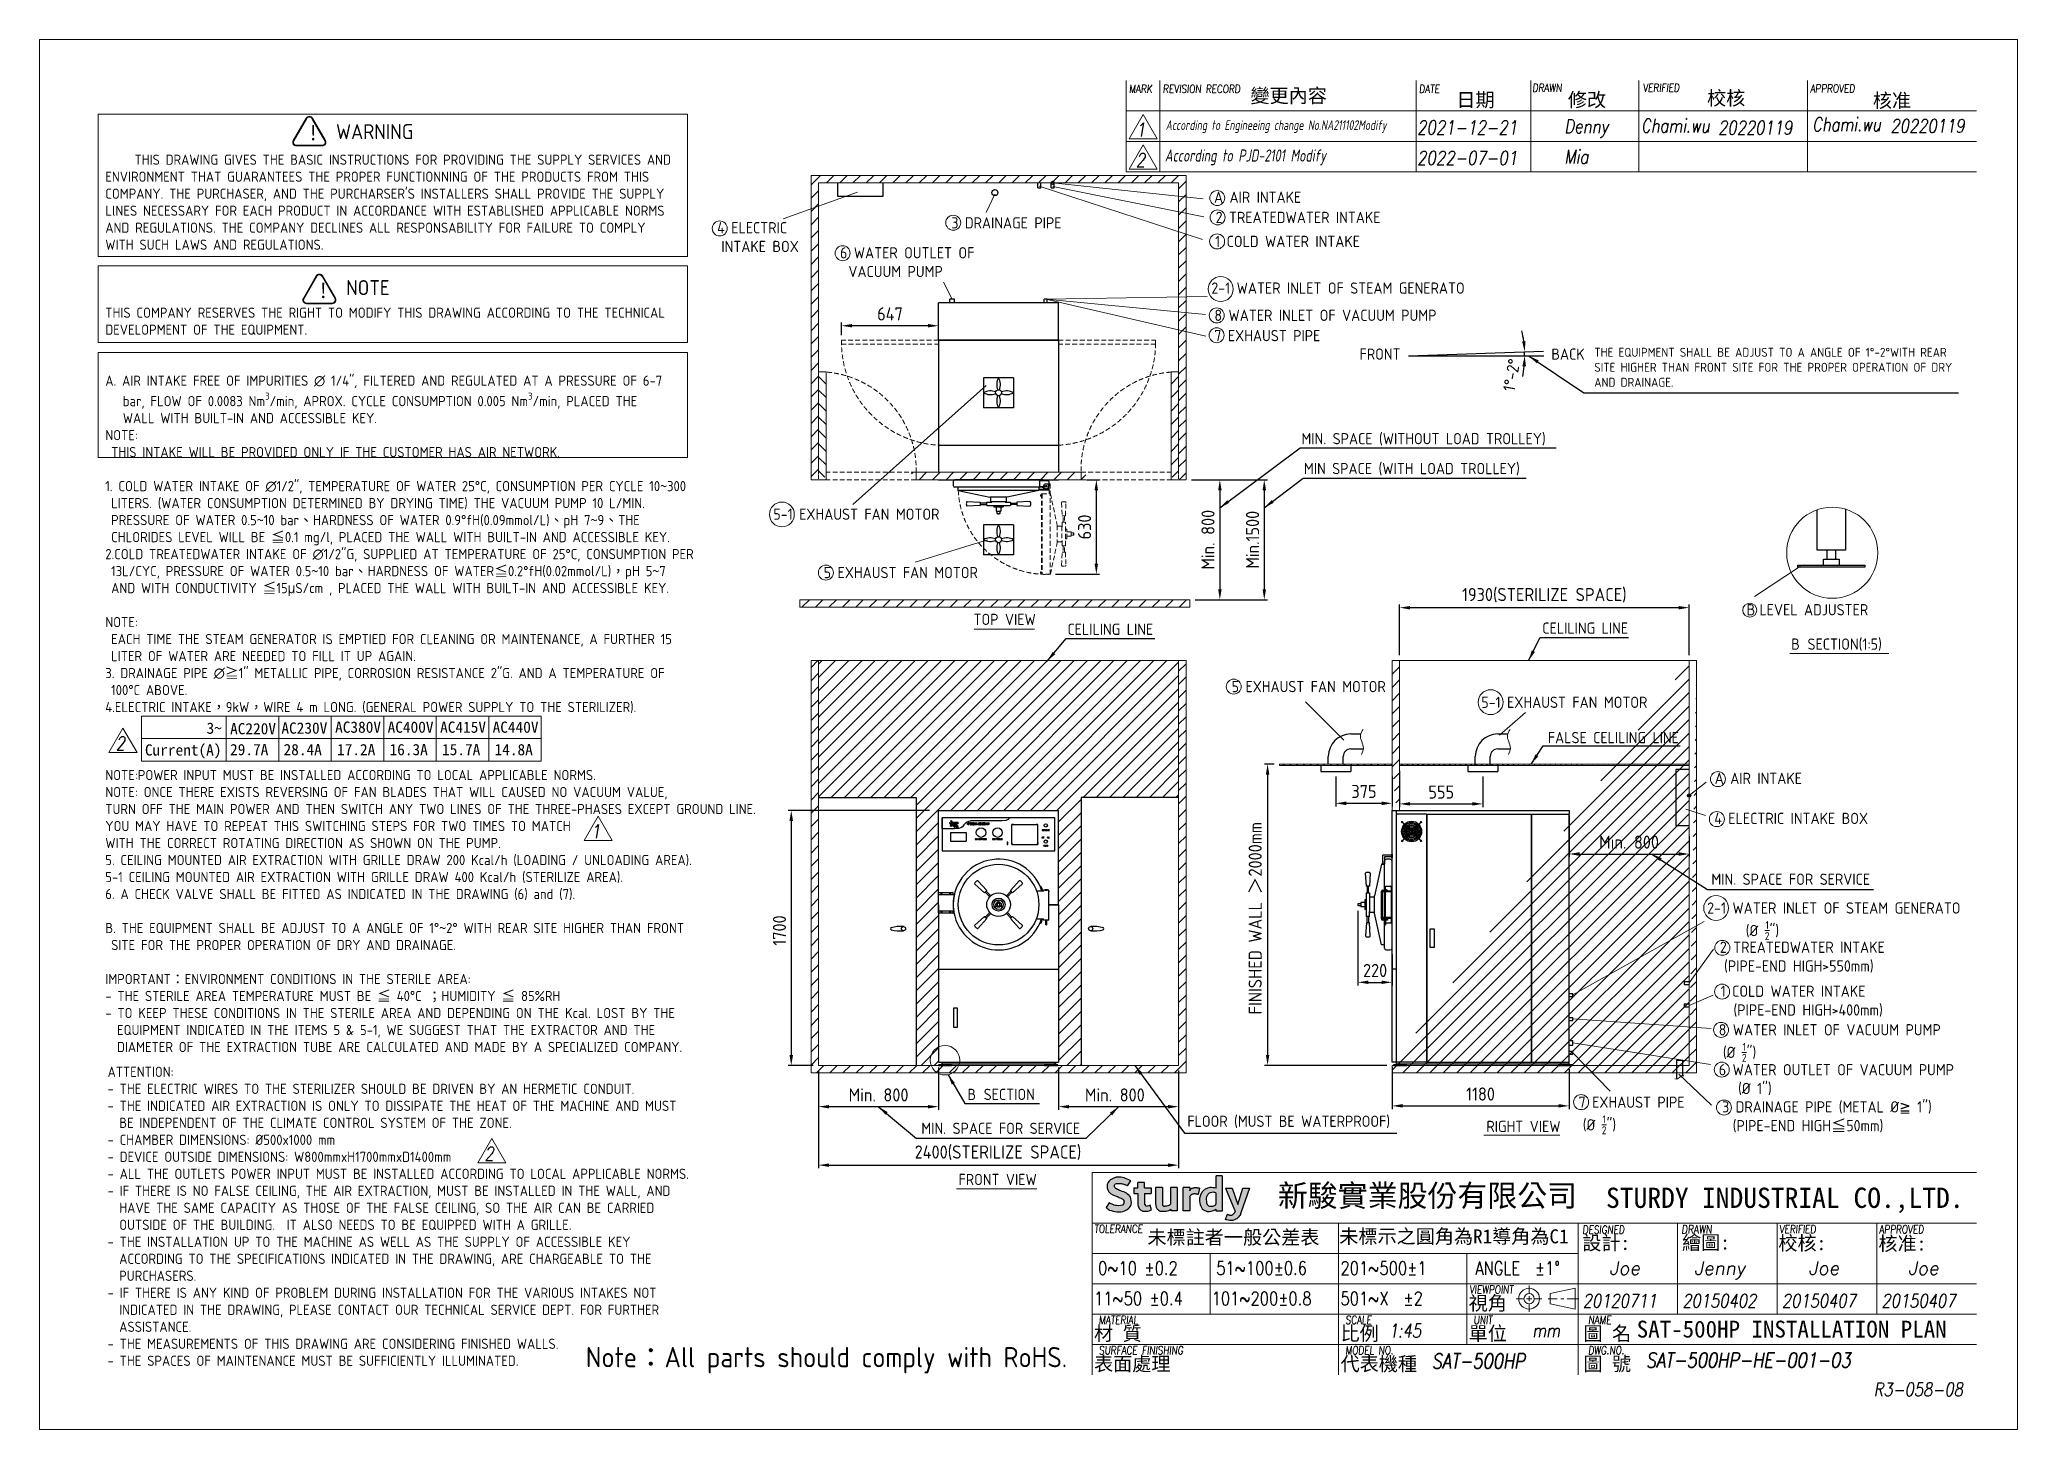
# Model space of a CAD drawing. Header units: millimetres. Extents: x -203524 to 13185, y 0 to 34178.
# Drawn here: x 0 to 13185, y 0 to 9270 of the extents above; entities outside this region: 3.
import ezdxf

# ---------------------------------------------------------------- set-up
doc = ezdxf.new("R2010")
doc.units = ezdxf.units.MM
doc.header["$MEASUREMENT"] = 0
doc.linetypes.add('HIDDEN', pattern=[9.525, 6.35, -3.175])
doc.layers.get('0').update_dxf_attribs({"lineweight": 25})
for name, color, linetype, lineweight in [('D', 3, 'Continuous', 13), ('F', 7, 'Continuous', 15), ('H', 2, 'HIDDEN', 15), ('S', 4, 'Continuous', 15), ('T', 4, 'Continuous', 15), ('標註', 5, 'Continuous', 9)]:
    doc.layers.add(name, color=color, linetype=linetype, lineweight=lineweight)
doc.styles.get("Standard").update_dxf_attribs({"font": 'KAIU.TTF'})
doc.styles.add('STU25', font='isocp2.shx')
doc.styles.add('Text', font='romans.shx', dxfattribs={"width": 0.8, "oblique": 10})
doc.styles.add('TONY', font='isocp3.shx')
doc.dimstyles.new('STU25', dxfattribs={"dimscale": 35, "dimtxt": 2.5, "dimasz": 2, "dimexe": 0.6, "dimexo": 1, "dimgap": 1, "dimtad": 1, "dimdsep": 46, "dimtxsty": 'STU25', "dimcen": 2, "dimazin": 2, "dimtfac": 1, "dimtmove": 0, "dimatfit": 3, "dimfxl": 0, "dimtolj": 1, "dimtzin": 0, "dimarcsym": 0})
doc.dimstyles.new('STU25$7', dxfattribs={"dimscale": 35, "dimtxt": 2.5, "dimasz": 2, "dimexe": 1.25, "dimexo": 0.625, "dimgap": 1, "dimtad": 0, "dimdec": 4, "dimdsep": 46, "dimtxsty": 'STU25', "dimcen": 2.5, "dimazin": 2, "dimtfac": 1, "dimtdec": 4, "dimtmove": 0, "dimatfit": 3, "dimfxl": 0, "dimtolj": 1, "dimtzin": 0, "dimarcsym": 0})
pattern_1 = [(45, (223655.766, 22747.776), (-44.194174, 44.194174), [])]

msp = doc.modelspace()

# ---------------------------------------------------------------- texts
at = {"attachment_point": 1, "style": 'STU25'}
for s, insert, char_height in [('{\\f標楷體|b0|i0|c136|p65;新駿實業股份有限公司}', (8254.625, 1632.93), 146.25), ('{\\f標楷體|b0|i0|c136|p65;STURDY\\H0.9667x; \\H1.034x;INDUSTRIAL CO.,LTD.}', (10442.236, 1612.679), 135)]:
    msp.add_mtext(s, dxfattribs=dict(at, insert=insert, char_height=char_height))
at = {"layer": 'D', "color": 4}
msp.add_text('SAT-500HP INSTALLATION PLAN', height=112.5, dxfattribs=at).set_placement((10646.915, 613.035))
at = {"layer": 'D', "color": 11, "attachment_point": 1, "style": 'STU25'}
for s, insert, char_height in [('WARNING', (1976.47, 8705.9), 100), ('{\\f標楷體|b0|i0|c136|p65;!}', (1789.957, 8698.151), 100), ('{\\A1;}\\P{\\A1;     THIS DRAWING GIVES THE BASIC INSTRUCTIONS FOR PROVIDING THE SUPPLY SERVICES AND}\\P{\\A1;ENVIRONMENT THAT GUARANTEES THE PROPER FUNCTIONNING OF THE PRODUCTS FROM THIS }\\P{\\A1;COMPANY. THE PURCHASER, AND THE PURCHARSER\'S INSTALLERS SHALL PROVIDE THE SUPPLY }\\P{\\A1;LlNES NECESSARY FOR EACH PRODUCT IN ACCORDANCE WITH ESTABLlSHED APPLlCABLE NORMS }\\P{\\A1;AND REGULATIONS. THE COMPANY DECLlNES ALL RESPONSABILlTY FOR FAILURE TO COMPLY }\\P{\\A1;WITH SUCH LAWS AND REGULATIONS.}\\P{\\A1;}\\P{\\A1;}\\P{\\A1;}\\P{\\A1;THIS COMPANY RESERVES THE RIGHT TO MODIFY THIS DRAWING ACCORDING TO THE TECHNICAL }\\P{\\A1;DEVELOPMENT OF THE EQUIPMENT.}\\P{\\A1;}\\P{\\A1;}\\P{\\A1;A. AIR INTAKE FREE OF IMPURITIES ∅ 1/4"}{\\A1;\\fISOCP2|b0|i1|c0|p2;, }{\\A1;\\Fisocp2.shx;FILTERED AND REGULATED AT A PRESSURE OF 6-7 }\\P{\\A1;\\Fisocp2.shx;   bar, FLOW OF 0.0083 Nm{\\A1;\\Fisocp2.shx;\\H0.70000x;\\S3^ ;}/min, APROX. CYCLE CONSUMPTION 0.005 Nm{\\A1;\\Fisocp2.shx;\\H0.70000x;\\S3^ ;}/min, PLACED THE }\\P{\\A1;\\Fisocp2.shx;   WALL WITH BUILT-IN AND ACCESSIBLE KEY.}\\P{\\A1;\\Fisocp2.shx;NOTE:}\\P{\\A1;\\Fisocp2.shx; THIS INTAKE WILL BE PROVIDED ONLY IF THE CUSTOMER HAS AIR NETWORK.}\\P{\\A1;\\Fisocp2.shx;}\\P{\\A1;\\Fisocp2.shx;1. COLD WATER INTAKE OF ∅1/2", TEMPERATURE OF WATER 25°C, CONSUMPTION PER CYCLE 10}{\\A1;\\f標楷體|b0|i0|c136|p65;~}{\\A1;\\Fisocp2.shx;300 }\\P{\\A1;\\Fisocp2.shx; LITERS. (WATER CONSUMPTION DETERMINED BY DRYING TIME) THE VACUUM PUMP 10 L/MIN. }\\P{\\A1;\\Fisocp2.shx; PRESSURE OF WATER 0.5}{\\A1;\\f標楷體|b0|i0|c136|p65;~}{\\A1;\\Fisocp2.shx;10 bar}{\\A1;\\f標楷體|b0|i0|c136|p65;、}{\\A1;\\Fisocp2.shx;HARDNESS OF WATER 0.9°fH(0.09mmol/L)}{\\A1;\\f標楷體|b0|i0|c136|p65;、}{\\A1;\\Fisocp2.shx;pH 7}{\\A1;\\f標楷體|b0|i0|c136|p65;~}{\\A1;\\Fisocp2.shx;9}{\\A1;\\f標楷體|b0|i0|c136|p65;、}{\\A1;\\Fisocp2.shx;THE }\\P{\\A1;\\Fisocp2.shx; CHLORIDES LEVEL WILL BE }{\\A1;\\f標楷體|b0|i0|c136|p65;≦}{\\A1;\\Fisocp2.shx;0.1 mg/l, PLACED THE WALL WITH BUILT-IN AND ACCESSIBLE KEY.}\\P{\\A1;\\Fisocp2.shx;2.COLD TREATEDWATER INTAKE OF ∅1/2"G, SUPPLIED AT TEMPERATURE OF 25°C, CONSUMPTION PER}\\P{\\A1;\\Fisocp2.shx; 13L/CYC, PRESSURE OF WATER 0.5}{\\A1;\\f標楷體|b0|i0|c136|p65;~}{\\A1;\\Fisocp2.shx;10 bar}{\\A1;\\f標楷體|b0|i0|c136|p65;、}{\\A1;\\Fisocp2.shx;HARDNESS OF WATER}{\\A1;\\f標楷體|b0|i0|c136|p65;≦}{\\A1;\\Fisocp2.shx;0.2°fH(0.02mmol/L)}{\\A1;\\f標楷體|b0|i0|c136|p65;，}{\\A1;\\Fisocp2.shx;pH 5}{\\A1;\\f標楷體|b0|i0|c136|p65;~}{\\A1;\\Fisocp2.shx;7}\\P{\\A1;\\Fisocp2.shx; AND WITH CONDUCTIVITY }{\\A1;\\f標楷體|b0|i0|c136|p65;≦}{\\A1;\\Fisocp2.shx;15}{\\A1;\\f新細明體|b0|i0|c136|p16;μ}{\\A1;\\Fisocp2.shx;S/cm , PLACED THE WALL WITH BUILT-IN AND ACCESSIBLE KEY.}\\P{\\A1;\\Fisocp2.shx;}\\P{\\A1;\\Fisocp2.shx;NOTE:}\\P{\\A1;\\Fisocp2.shx; EACH TIME THE STEAM GENERATOR IS EMPTIED FOR CLEANING OR MAINTENANCE, A FURTHER 15 }\\P{\\A1;\\Fisocp2.shx; LITER OF WATER ARE NEEDED TO FILL IT UP AGAIN.}\\P{\\A1;\\Fisocp2.shx;3. DRAINAGE PIPE ∅}{\\A1;\\f標楷體|b0|i0|c136|p65;≧}{\\A1;\\Fisocp2.shx;1" METALLIC PIPE, CORROSION RESISTANCE 2"G. AND A TEMPERATURE OF }\\P{\\A1;\\Fisocp2.shx; 100°C ABOVE.}\\P{\\A1;\\Fisocp2.shx;4.ELECTRIC INTAKE}{\\A1;\\f標楷體|b0|i0|c136|p65;，}{\\A1;\\Fisocp2.shx;9kW}{\\A1;\\f標楷體|b0|i0|c136|p65;，}{\\A1;\\Fisocp2.shx;WIRE 4 m LONG. (GENERAL POWER SUPPLY TO THE STERILIZER).}\\P{\\A1;\\Fisocp2.shx;}\\P{\\A1;\\Fisocp2.shx;}\\P{\\A1;\\Fisocp2.shx;}\\P{\\A1;\\Fisocp2.shx;NOTE:POWER INPUT MUST BE INSTALLED ACCORDING TO LOCAL APPLICABLE NORMS.}\\P{\\A1;NOTE: ONCE THERE EXISTS REVERSING OF FAN BLADES THAT WILL CAUSED NO VACUUM VALUE, }\\P{\\A1;TURN OFF THE MAIN POWER AND THEN SWITCH ANY TWO LINES OF THE THREE-PHASES EXCEPT GROUND LINE. }\\P{\\A1;YOU MAY HAVE TO REPEAT THIS SWITCHING STEPS FOR TWO TIMES TO MATCH }\\P{\\A1;WITH THE CORRECT ROTATING DIRECTION AS SHOWN ON THE PUMP. }\\P{\\A1;\\Fisocp2.shx;5. CEILING MOUNTED AIR EXTRACTION WITH GRILLE DRAW 200 Kcal/h (LOADING / UNLOADING AREA).}\\P{\\A1;\\Fisocp2.shx;5-1 CEILING MOUNTED AIR EXTRACTION WITH GRILLE DRAW 400 Kcal/h (STERILIZE AREA).}\\P{\\A1;\\Fisocp2.shx;6. A CHECK VALVE SHALL BE FITTED AS INDICATED IN THE DRAWING (6) and (7).}\\P{\\A1;\\Fisocp2.shx;}\\P{\\A1;\\Fisocp2.shx;B. THE EQUIPMENT SHALL BE ADJUST TO A ANGLE OF 1°}{\\A1;\\f標楷體|b0|i0|c136|p65;~}{\\A1;\\Fisocp2.shx;2° WITH REAR SITE HIGHER THAN FRONT }\\P{\\A1;\\Fisocp2.shx; SITE FOR THE PROPER OPERATION OF DRY AND DRAINAGE.}\\P{\\A1;\\Fisocp2.shx;}\\P{\\A1;\\Fisocp2.shx;IMPORTANT}{\\A1;\\f標楷體|b0|i0|c136|p65;：}{\\A1;\\Fisocp2.shx;ENVIRONMENT CONDITIONS IN THE STERILE AREA:}\\P{\\A1;\\Fisocp2.shx;- THE STERILE AREA TEMPERATURE MUST BE }{\\A1;\\f標楷體|b0|i0|c136|p65;≦}{\\A1;\\Fisocp2.shx; 40°C }{\\A1;\\f標楷體|b0|i0|c136|p65;；}{\\A1;\\Fisocp2.shx;HUMIDITY }{\\A1;\\f標楷體|b0|i0|c136|p65;≦}{\\A1;\\Fisocp2.shx; 85%RH}\\P{\\A1;\\Fisocp2.shx;- TO KEEP THESE CONDITIONS IN THE STERILE AREA AND DEPENDING ON THE Kcal. LOST BY THE }\\P{\\A1;\\Fisocp2.shx;  EQUIPMENT INDICATED IN THE ITEMS 5 & 5-1, WE SUGGEST THAT THE EXTRACTOR AND THE }\\P{\\A1;\\Fisocp2.shx;  DIAMETER OF THE EXTRACTION TUBE ARE CALCULATED AND MADE BY A SPECIALIZED COMPANY.}', (438.333, 8615.883), 68), ('{\\f標楷體|b0|i0|c136|p65;!}', (1857.199, 7645.936), 100), ('NOTE', (2043.712, 7665.305), 100), ('{\\f標楷體|b0|i0|c136|p65;3~}', (1113.324, 4714.696), 75), ('{\\f標楷體|b0|i0|c136|p65;AC220V}', (1270.114, 4711.338), 75), ('{\\f標楷體|b0|i0|c136|p65;AC230V}', (1612.231, 4715.351), 75), ('{\\f標楷體|b0|i0|c136|p65;AC380V}', (1970.114, 4721.537), 75), ('{\\f標楷體|b0|i0|c136|p65;AC400V}', (2320.114, 4721.537), 75), ('{\\f標楷體|b0|i0|c136|p65;AC415V}', (2670.114, 4721.537), 75), ('{\\f標楷體|b0|i0|c136|p65;AC440V}', (3020.114, 4721.537), 75), ('{\\f標楷體|b0|i0|c136|p65;Current(A)}', (702.457, 4569.313), 75), ('{\\f標楷體|b0|i0|c136|p65;29.7A}', (1269.999, 4571.982), 75), ('{\\f標楷體|b0|i0|c136|p65;28.4A}', (1626.462, 4571.982), 75), ('{\\f標楷體|b0|i0|c136|p65;17.2A}', (1983.018, 4571.982), 75), ('{\\f標楷體|b0|i0|c136|p65;16.3A}', (2333.018, 4571.982), 75), ('{\\f標楷體|b0|i0|c136|p65;15.7A}', (2683.018, 4571.982), 75), ('{\\f標楷體|b0|i0|c136|p65;14.8A}', (3033.018, 4571.982), 75), ('\\A1;{\\C3;2-1 WATER INLET OF STEAM GENERATO\\P      (%%c \\H0.7x;\\S1/2;\\H1.429x;")}', (11116.65, 3515.24), 75), ('ATTENTION:\\P- THE ELECTRIC WIRES TO THE STERILIZER SHOULD BE DRIVEN BY AN HERMETIC CONDUIT.  \\P- THE INDICATED AIR EXTRACTION IS ONLY TO DISSIPATE THE HEAT OF THE MACHINE AND MUST \\P  BE INDEPENDENT OF THE CLIMATE CONTROL SYSTEM OF THE ZONE.\\P- CHAMBER DIMENSIONS: %%C500x1000 mm\\P- DEVICE OUTSIDE DIMENSIONS: W800mmxH1700mmx{\\Fisocp2.shx|c1;D1400}mm\\P- ALL THE OUTLETS POWER INPUT MUST BE INSTALLED ACCORDING TO LOCAL APPLICABLE NORMS.\\P- IF THERE IS NO FALSE CEILING, THE AIR EXTRACTION, MUST BE INSTALLED IN THE WALL, AND \\P  HAVE THE SAME CAPACITY AS THOSE OF THE FALSE CEILING, SO THE AIR CAN BE CARRIED \\P  OUTSIDE OF THE BUILDING.  IT ALSO NEEDS TO BE EQUIPPED WITH A GRILLE.\\P- THE INSTALLATION UP TO THE MACHINE AS WELL AS THE SUPPLY OF ACCESSIBLE KEY \\P  ACCORDING TO THE SPECIFICATIONS INDICATED IN THE DRAWING, ARE CHARGEABLE TO THE \\P  PURCHASERS. \\P- IF THERE IS ANY KIND OF PROBLEM DURING INSTALLATION FOR THE VARIOUS INTAKES NOT \\P  INDICATED IN THE DRAWING, PLEASE CONTACT OUR TECHNICAL SERVICE DEPT. FOR FURTHER \\P  ASSISTANCE.\\P- THE MEASUREMENTS OF THIS DRAWING ARE CONSIDERING FINISHED WALLS.\\P- THE SPACES OF MAINTENANCE MUST BE SUFFICIENTLY ILLUMINATED.', (453.356, 2419.115), 68), ('{\\C3;6 WATER OUTLET OF VACUUM PUMP\\P   (%%c 1")}', (11194.362, 2436.8), 75)]:
    msp.add_mtext(s, dxfattribs=dict(at, insert=insert, char_height=char_height))
at = {"layer": 'D', "color": 11, "attachment_point": 1}
for s, insert, char_height in [('{\\Fisocp2.shx;\\C3;A AIR INTAKE}', (7829.02, 8255.582), 75), ('{\\Fisocp2.shx;\\C3;4 ELECTRIC \\P\\f???|b0|i0|c0|p65; \\Fisocp2.shx;INTAKE BOX}', (4517.28, 8052.553), 75), ('{\\Fisocp2.shx;\\C3;3 DRAINAGE PIPE}', (6078.356, 8084.809), 75), ('{\\Fisocp3.shx;\\C3;2 \\Fisocp2.shx;TREATEDWATER INTAKE}', (7840.206, 8121.356), 75), ('{\\Fisocp2.shx;\\C3;1 COLD WATER INTAKE}', (7836.935, 7961.215), 75), ('{\\Fisocp2.shx;\\C3;6 WATER OUTLET OF \\P\\f???|b0|i0|c0|p65;  \\Fisocp2.shx;VACUUM PUMP}', (5336.061, 7885.373), 75), ('{\\Fisocp2.shx;\\C3;2-1 WATER INLET OF STEAM GENERATO}', (7811.469, 7649.956), 75), ('{\\Fisocp2.shx;\\C3;8 WATER INLET OF VACUUM PUMP}', (7831.731, 7468.225), 75), ('{\\Fisocp2.shx;\\C3;7 EXHAUST PIPE}', (7831.36, 7332.683), 75), ('{\\Fisocp2.shx;\\C3;THE EQUIPMENT SHALL BE ADJUST TO A ANGLE OF 1%%d-2%%dWITH REAR \\PSITE HIGHER THAN FRONT SITE FOR THE PROPER OPERATION OF DRY \\PAND DRAINAGE.}', (10363.875, 7213.91), 60), ('{\\Fisocp2.shx;\\C3;MIN. SPACE (WITHOUT LOAD TROLLEY)}', (8411.95, 6645.512), 75), ('{\\Fisocp2.shx;\\C3;MIN SPACE (WITH LOAD TROLLEY)}', (8428.512, 6446.257), 75), ('{\\Fisocp2.shx;\\C3;5-1 EXHAUST FAN MOTOR}', (4891.766, 6141.795), 75), ('{\\Fisocp2.shx;\\C3;5 EXHAUST FAN MOTOR}', (5227.616, 5752.452), 75), ('{\\Fisocp2.shx;TOP VIEW}', (6226.184, 5440.149), 75), ('{\\Fisocp2.shx;\\C3;B\\f???|b0|i0|c0|p65; \\Fisocp2.shx;LEVEL ADJUSTER}', (11379.687, 5504.63), 75), ('{\\Fisocp.shx;\\C3;CELILING LINE}', (6852.102, 5374.14), 75), ('{\\Fisocp.shx;\\C3;CELILING LINE}', (10017.702, 5381.963), 75), ('{\\Fisocp2.shx;B} {\\Fisocp2.shx;SECTION(1:5)}', (11677.119, 5275.422), 75), ('{\\Fisocp2.shx;\\C3;5 EXHAUST FAN MOTOR}', (7946.67, 4992.07), 75), ('{\\Fisocp2.shx;\\C3;5-1 EXHAUST FAN MOTOR}', (9611.24, 4887.2), 75), ('{\\Fisocp2.shx;\\C3;FALSE CELILING LINE}', (10054.591, 4651.683), 75), ('{\\Fisocp2.shx;\\C3;A AIR INTAKE}', (11166.827, 4380.025), 75), ('{\\Fisocp2.shx;\\C3;4 ELECTRIC INTAKE BOX}', (11164.243, 4113.01), 75), ('{\\Fisocp2.shx;\\C3;MIN. SPACE FOR SERVICE}', (11144.881, 3706.962), 75), ('{\\Fisocp2.shx;\\C3;2 TREATEDWATER INTAKE\\P\\f???|b0|i0|c0|p65; \\Fisocp2.shx;(PIPE-END HIGH>550mm)}', (11201.416, 3253.572), 75), ('{\\Fisocp2.shx;\\C3;1 COLD WATER INTAKE\\P  (PIPE-END HIGH>400mm)}', (11206.275, 2960.309), 75), ('\\A1;{\\Fisocp2.shx;\\C3;8 WATER INLET OF VACUUM PUMP\\P\\f???|b0|i0|c0|p65; \\Fisocp2.shx;(%%c \\H0.7x;\\S1/2;\\H1.429x;")}', (11193.504, 2703.133), 75), ('{\\Fisocp2.shx;\\C3;B\\f標楷體|b0|i0|c136|p65; \\Fisocp2.shx;SECTION}', (6185.475, 2272.265), 75), ('\\A1;{\\Fisocp2.shx;\\C3;7 EXHAUST PIPE\\P\\f???|b0|i0|c0|p65; \\Fisocp2.shx;(%%c \\H0.7x;\\S1/2;\\H1.429x;")}', (10259.586, 2220.056), 75), ('{\\Fisocp2.shx;\\C3;3 DRAINAGE PIPE (METAL %%C\\f新細明體|b0|i0|c136|p18;≧\\Fisocp2.shx; 1")\\P\\f????|b0|i0|c0|p18; \\Fisocp2.shx; (PIPE-END HIGH\\f標楷體|b0|i0|c136|p65;≦\\Fisocp2.shx;50mm)}', (11216.223, 2188.95), 75), ('{\\Fisocp2.shx;\\C3;MIN. SPACE FOR SERVICE}', (5878.26, 2045.748), 75), ('{\\Fisocp2.shx;\\C3;FLOOR (MUST BE WATERPROOF)}', (7651.62, 2092.922), 75), ('{\\Fisocp2.shx;RIGHT VIEW}', (9644.675, 2058.792), 75), ('{\\Fisocp2.shx;FRONT VIEW}', (6126.001, 1704.78), 75)]:
    msp.add_mtext(s, dxfattribs=dict(at, insert=insert, char_height=char_height))
at = {"layer": 'D', "linetype": 'Continuous', "char_height": 75, "width": 218.181, "attachment_point": 1}
for s, insert in [('{\\Fisocp2.shx;FRONT}', (8799.555, 7209.692)), ('{\\Fisocp2.shx;BACK}', (10078.078, 7209.242))]:
    msp.add_mtext(s, dxfattribs=dict(at, insert=insert))
at = {"layer": 'D', "color": 0, "insert": (3641.217, 549.712), "char_height": 135.00867, "attachment_point": 1, "style": 'STU25'}
msp.add_mtext('Note{\\f標楷體|b0|i0|c136|p65;：}All parts should comply with RoHS.', dxfattribs=at)
at = {"layer": 'F', "color": 1, "lineweight": 15, "style": 'Text', "oblique": 5, "width": 0.8}
for s, height, p in [('MARK', 54, (7262.71, 8913.495)), ('REVISION RECORD', 54, (7487.71, 8913.495)), ('DATE', 54, (9195.881, 8913.495)), ('DRAWN', 54, (9951.517, 8921.599)), ('VERIFIED', 54, (10687.987, 8921.486)), ('APPROVED', 54, (11803.126, 8916.138)), ('TOLERANCE', 54, (7030.215, 1310.859)), ('DESIGNED', 54, (10285.55, 1305.54)), ('DRAWN', 56.0451, (10945.495, 1306.543)), ('VERIFIED', 54, (11597.433, 1309.051)), ('APPROVED', 54, (12262.51, 1307.802)), ('VIEWPOINT', 54, (9532.291, 905.859)), ('MATERIAL', 54, (7061.27, 703.359)), ('SCALE', 54, (8704.726, 703.359)), ('UNIT', 54, (9558.77, 703.359)), ('NAME', 54, (10323.477, 703.359)), ('SURFACE FINISHING', 54, (7061.27, 500.859)), ('MODEL NO.', 54, (8704.726, 500.859)), ('DWG.NO.', 54, (10323.477, 500.859))]:
    msp.add_text(s, height=height, dxfattribs=at).set_placement(p)
at = {"layer": 'F', "lineweight": -3}
for s, height, p in [('變更內容', 93.4085, (8072.143, 8849.011)), ('日期', 93.4085, (9444.912, 8821.14)), ('修改', 93.4085, (10188.107, 8821.662)), ('校核', 93.4085, (11115.762, 8832.736)), ('核准', 93.4085, (12221.07, 8816.441)), ('未標註者一般公差表', 93.4085, (7385.183, 1235.261)), ('未標示之圓角為R1導角為C1', 93.40847, (8664.31, 1241.309)), ('設計:', 93.4085, (10284.274, 1197.298)), ('繪圖:', 93.4085, (10949.237, 1199.862)), ('校核:', 93.4085, (11591.381, 1195.874)), ('核准:', 93.4085, (12258.537, 1193.373)), ('視角', 93.4085, (9526.751, 796.024)), ('材 質', 93.4085, (7029.251, 593.524)), ('比例', 93.4085, (8672.707, 593.524)), ('單位', 93.4085, (9526.751, 593.524)), ('圖 名', 93.4085, (10291.458, 593.524)), ('表面處理', 93.4085, (7029.251, 391.024)), ('代表機種', 93.4085, (8672.707, 391.024)), ('圖 號', 93.4085, (10291.458, 391.024))]:
    msp.add_text(s, height=height, dxfattribs=at).set_placement(p)
at = {"layer": 'F', "lineweight": 20, "style": 'Text', "width": 0.8}
for s, p in [('0~10 ±0.2', (7056.741, 1031.022)), ('51~100±0.6', (7844.241, 1031.022)), ('201~500±1', (8672.351, 1031.022)), ('ANGLE  ±1%%D', (9570.421, 1031.022)), ('11~50 ±0.4', (7029.164, 828.522)), ('101~200±0.8', (7813.217, 828.522)), ('501~X  ±2', (8672.351, 828.522))]:
    msp.add_text(s, height=90, dxfattribs=at).set_placement(p)
at = {"layer": 'T', "lineweight": 20, "style": 'Text', "oblique": 10, "width": 0.8}
for s, height, p in [('1', 90, (7308.559, 8624.177)), ('2021-12-21', 92, (9181.965, 8636.986)), ('Denny', 92, (10163.671, 8645.25)), ('Chami.wu', 90, (10675.9, 8650.891)), ('20220119', 90, (11190.032, 8636.716)), ('Chami.wu', 90, (11816.896, 8659.08)), ('20220119', 90, (12338.538, 8648.973)), ('2', 90, (7308.559, 8421.677)), ('2022-07-01', 92, (9181.965, 8434.486)), ('Mia', 92, (10163.671, 8442.75)), ('2', 90, (507.158, 4531.498)), ('1', 90, (3675.613, 3943.721)), ('2', 90, (2966.393, 1794.435)), ('20120711', 90, (10287.172, 813.25)), ('20150402', 90, (10950.922, 813.25)), ('20150407', 90, (11614.672, 813.25)), ('20150407', 90, (12278.422, 813.25)), ('1:45', 90, (8993.52, 614.373)), ('mm', 90, (9950.136, 614.628)), ('SAT-500HP', 99, (9280.48, 406.77)), ('SAT-500HP-HE-001-03', 99, (10708.259, 413.064))]:
    msp.add_text(s, height=height, dxfattribs=at).set_placement(p)
at = {"layer": 'T', "lineweight": 20, "style": 'Text', "oblique": 10}
for s, p in [('Joe', (10464.492, 1031.163)), ('Jenny', (11029.546, 1031.163)), ('Joe', (11791.992, 1031.163)), ('Joe', (12455.742, 1031.163))]:
    msp.add_text(s, height=90, dxfattribs=at).set_placement(p)
at = {"layer": 'T', "linetype": 'Continuous', "lineweight": 20, "attachment_point": 1, "style": 'Text'}
for s, insert, char_height in [('{\\Fisocp2.shx|c136;According to Engineeing change No.\\Fisocp2.shx|c1;NA211102\\Fisocp2.shx|c136;Modify}', (7506.849, 8731.759), 64.79928), ('{\\Fisocp2.shx|c1;According to PJD-2101 Modify}', (7501.093, 8537.047), 80.9991), ('R3-058-08', (12225.83, 312.023), 90)]:
    msp.add_mtext(s, dxfattribs=dict(at, insert=insert, char_height=char_height))
at = {"layer": '標註', "char_height": 10, "attachment_point": 1, "style": 'TONY'}
for insert in [(6538.397, 34177.591), (-203523.973, 24187.288), (-200897.38, 2725.165)]:
    msp.add_mtext('\\A1;', dxfattribs=dict(at, insert=insert))

# ---------------------------------------------------------------- blocks, each defined once
blk = doc.blocks.new('*D11')
at = {"layer": 'D', "color": 0, "linetype": 'Continuous', "lineweight": -2}
for p, q in [((9066, 4393), (9066, 4151)), ((9621, 4354), (9621, 4151)), ((9136, 4172), (9551, 4172))]:
    blk.add_line(p, q, dxfattribs=at)
at = {"layer": 'D', "color": 0}
for points in [[(9136, 4184), (9136, 4161), (9066, 4172)], [(9551, 4161), (9551, 4184), (9621, 4172)]]:
    blk.add_solid(points, dxfattribs=at)
at = {"layer": 'Defpoints', "color": 0}
for p in [(9066, 4428), (9621, 4389), (9621, 4172)]:
    blk.add_point(p, dxfattribs=at)
at = {"layer": 'D', "color": 0, "insert": (9344, 4251), "char_height": 87.5, "attachment_point": 5, "style": 'STU25'}
blk.add_mtext('\\A1;555', dxfattribs=at)
blk = doc.blocks.new('*D12')
at = {"layer": 'D', "color": 0, "lineweight": -2}
for p, q in [((5193, 2393), (5193, 2132)), ((5993, 2414), (5993, 2132)), ((5263, 2153), (5923, 2153))]:
    blk.add_line(p, q, dxfattribs=at)
at = {"layer": 'D', "color": 0}
for points in [[(5263, 2164), (5263, 2141), (5193, 2153)], [(5923, 2141), (5923, 2164), (5993, 2153)]]:
    blk.add_solid(points, dxfattribs=at)
at = {"layer": 'Defpoints', "color": 0}
for p in [(5193, 2428), (5993, 2449), (5993, 2153)]:
    blk.add_point(p, dxfattribs=at)
at = {"layer": 'D', "color": 0, "insert": (5593, 2231), "char_height": 87.5, "attachment_point": 5, "style": 'STU25'}
blk.add_mtext('\\A1;Min. 800', dxfattribs=at)
blk = doc.blocks.new('*D13')
at = {"layer": 'D', "color": 0, "lineweight": -2}
for p, q in [((6793, 2414), (6793, 2132)), ((7593, 2393), (7593, 2132)), ((6863, 2153), (7523, 2153))]:
    blk.add_line(p, q, dxfattribs=at)
at = {"layer": 'D', "color": 0}
for points in [[(6863, 2164), (6863, 2141), (6793, 2153)], [(7523, 2141), (7523, 2164), (7593, 2153)]]:
    blk.add_solid(points, dxfattribs=at)
at = {"layer": 'Defpoints', "color": 0}
for p in [(6793, 2449), (7593, 2428), (7593, 2153)]:
    blk.add_point(p, dxfattribs=at)
at = {"layer": 'D', "color": 0, "insert": (7168, 2231), "char_height": 87.5, "attachment_point": 5, "style": 'STU25'}
blk.add_mtext('\\A1;Min. 800', dxfattribs=at)
blk = doc.blocks.new('*D14')
at = {"layer": 'D', "color": 0, "lineweight": -2}
for p, q in [((5933, 4128), (4990, 4128)), ((5011, 4058), (5011, 2498)), ((5158, 2428), (4990, 2428))]:
    blk.add_line(p, q, dxfattribs=at)
at = {"layer": 'D', "color": 0}
for points in [[(5023, 4058), (4999, 4058), (5011, 4128)], [(4999, 2498), (5023, 2498), (5011, 2428)]]:
    blk.add_solid(points, dxfattribs=at)
at = {"layer": 'Defpoints', "color": 0}
for p in [(5968, 4128), (5011, 2428), (5193, 2428)]:
    blk.add_point(p, dxfattribs=at)
at = {"layer": 'D', "color": 0, "insert": (4932, 3328), "char_height": 87.5, "attachment_point": 5, "rotation": 90, "style": 'STU25'}
blk.add_mtext('\\A1;1700', dxfattribs=at)
blk = doc.blocks.new('*D15')
at = {"layer": 'D', "color": 0, "lineweight": -2}
for p, q in [((10196, 4094), (10196, 3817)), ((10996, 3956), (10996, 3817)), ((10266, 3838), (10926, 3838))]:
    blk.add_line(p, q, dxfattribs=at)
at = {"layer": 'D', "color": 0}
for points in [[(10266, 3850), (10266, 3826), (10196, 3838)], [(10926, 3826), (10926, 3850), (10996, 3838)]]:
    blk.add_solid(points, dxfattribs=at)
at = {"layer": 'Defpoints', "color": 0}
for p in [(10196, 4129), (10996, 3991), (10996, 3838)]:
    blk.add_point(p, dxfattribs=at)
at = {"layer": 'D', "color": 0, "insert": (10596, 3917), "char_height": 87.5, "attachment_point": 5, "style": 'STU25'}
blk.add_mtext('\\A1;{\\Fisocp2.shx;Min. 800}', dxfattribs=at)
blk = doc.blocks.new('*D16')
at = {"layer": 'D', "color": 0, "lineweight": -2}
for p, q in [((6979, 6334), (7066, 6334)), ((7045, 5774), (7045, 6264)), ((6772, 5704), (7066, 5704))]:
    blk.add_line(p, q, dxfattribs=at)
at = {"layer": 'D', "color": 0}
for points in [[(7056, 6264), (7033, 6264), (7045, 6334)], [(7033, 5774), (7056, 5774), (7045, 5704)]]:
    blk.add_solid(points, dxfattribs=at)
at = {"layer": 'Defpoints', "color": 0}
for p in [(6944, 6334), (7045, 6334), (6737, 5704)]:
    blk.add_point(p, dxfattribs=at)
at = {"layer": 'D', "color": 0, "insert": (6966, 6019), "char_height": 87.5, "attachment_point": 5, "rotation": 90, "style": 'STU25'}
blk.add_mtext('\\A1;{\\Fisocp2.shx;630}', dxfattribs=at)
blk = doc.blocks.new('*D17')
at = {"layer": 'D', "color": 0, "lineweight": -2}
for p, q in [((9016, 2413), (9016, 2137)), ((10196, 2404), (10196, 2137)), ((9086, 2158), (10126, 2158))]:
    blk.add_line(p, q, dxfattribs=at)
at = {"layer": 'D', "color": 0}
for points in [[(9086, 2170), (9086, 2147), (9016, 2158)], [(10126, 2147), (10126, 2170), (10196, 2158)]]:
    blk.add_solid(points, dxfattribs=at)
at = {"layer": 'Defpoints', "color": 0}
for p in [(9016, 2448), (10196, 2439), (10196, 2158)]:
    blk.add_point(p, dxfattribs=at)
at = {"layer": 'D', "color": 0, "insert": (9606, 2237), "char_height": 87.5, "attachment_point": 5, "style": 'STU25'}
blk.add_mtext('\\A1;1180', dxfattribs=at)
blk = doc.blocks.new('*D18')
at = {"layer": 'D', "color": 0, "lineweight": -2}
for p, q in [((8789, 3459), (8789, 2961)), ((9016, 3167), (9016, 2961)), ((8859, 2982), (8946, 2982))]:
    blk.add_line(p, q, dxfattribs=at)
at = {"layer": 'D', "color": 0}
for points in [[(8859, 2994), (8859, 2971), (8789, 2982)], [(8946, 2971), (8946, 2994), (9016, 2982)]]:
    blk.add_solid(points, dxfattribs=at)
at = {"layer": 'Defpoints', "color": 0}
for p in [(8789, 3494), (9016, 3202), (9016, 2982)]:
    blk.add_point(p, dxfattribs=at)
at = {"layer": 'D', "color": 0, "insert": (8903, 3061), "char_height": 87.5, "attachment_point": 5, "style": 'STU25'}
blk.add_mtext('\\A1;220', dxfattribs=at)
blk = doc.blocks.new('*D19')
at = {"layer": 'D', "color": 0, "lineweight": -2}
for p, q in [((7678, 6334), (7889, 6334)), ((7868, 6264), (7868, 5604)), ((7703, 5534), (7889, 5534))]:
    blk.add_line(p, q, dxfattribs=at)
at = {"layer": 'D', "color": 0}
for points in [[(7880, 6264), (7857, 6264), (7868, 6334)], [(7857, 5604), (7880, 5604), (7868, 5534)]]:
    blk.add_solid(points, dxfattribs=at)
at = {"layer": 'Defpoints', "color": 0}
for p in [(7643, 6334), (7668, 5534), (7868, 5534)]:
    blk.add_point(p, dxfattribs=at)
at = {"layer": 'D', "color": 0, "insert": (7789, 5934), "char_height": 87.5, "attachment_point": 5, "rotation": 90, "style": 'STU25'}
blk.add_mtext('\\A1;{\\Fisocp2.shx;Min. 800}', dxfattribs=at)
blk = doc.blocks.new('*D20')
at = {"layer": 'D', "color": 0, "lineweight": -2}
for p, q in [((7678, 6334), (8185, 6334)), ((8164, 6264), (8164, 5604)), ((7703, 5534), (8185, 5534))]:
    blk.add_line(p, q, dxfattribs=at)
at = {"layer": 'D', "color": 0}
for points in [[(8176, 6264), (8153, 6264), (8164, 6334)], [(8153, 5604), (8176, 5604), (8164, 5534)]]:
    blk.add_solid(points, dxfattribs=at)
at = {"layer": 'Defpoints', "color": 0}
for p in [(7643, 6334), (7668, 5534), (8164, 5534)]:
    blk.add_point(p, dxfattribs=at)
at = {"layer": 'D', "color": 0, "insert": (8086, 5934), "char_height": 87.5, "attachment_point": 5, "rotation": 90, "style": 'STU25'}
blk.add_mtext('\\A1;{\\Fisocp2.shx;Min.1500}', dxfattribs=at)
blk = doc.blocks.new('*D21')
at = {"layer": 'D', "color": 0, "linetype": 'Continuous', "lineweight": -2}
for p, q in [((8641, 4354), (8641, 4155)), ((9016, 4354), (9016, 4155)), ((8711, 4176), (8946, 4176))]:
    blk.add_line(p, q, dxfattribs=at)
at = {"layer": 'D', "color": 0}
for points in [[(8711, 4188), (8711, 4164), (8641, 4176)], [(8946, 4164), (8946, 4188), (9016, 4176)]]:
    blk.add_solid(points, dxfattribs=at)
at = {"layer": 'Defpoints', "color": 0}
for p in [(8641, 4389), (9016, 4389), (9016, 4176)]:
    blk.add_point(p, dxfattribs=at)
at = {"layer": 'D', "color": 0, "insert": (8829, 4255), "char_height": 87.5, "attachment_point": 5, "style": 'STU25'}
blk.add_mtext('\\A1;375', dxfattribs=at)
blk = doc.blocks.new('A')
h = blk.add_hatch(color=256)
edge = h.paths.add_edge_path()
edge.add_spline(control_points=[(325, 115), (325, 115), (325, 117), (325, 117), (325, 117), (325, 117), (323, 120), (323, 120), (323, 120), (323, 120), (325, 120), (325, 120), (325, 120), (325, 120), (326, 118), (326, 118), (326, 118), (326, 118), (327, 120), (327, 120), (327, 120), (327, 120), (328, 120), (328, 120), (328, 120), (328, 120), (326, 117), (326, 117), (326, 117), (326, 117), (326, 115), (326, 115), (326, 115), (326, 115), (325, 115), (325, 115)], knot_values=[0, 0, 0, 0, 0.111111, 0.111111, 0.111111, 0.111111, 0.222222, 0.222222, 0.222222, 0.222222, 0.333333, 0.333333, 0.333333, 0.333333, 0.444444, 0.444444, 0.444444, 0.444444, 0.555556, 0.555556, 0.555556, 0.555556, 0.666667, 0.666667, 0.666667, 0.666667, 0.777778, 0.777778, 0.777778, 0.777778, 0.888889, 0.888889, 0.888889, 0.888889, 1, 1, 1, 1], degree=3, periodic=0)
edge = h.paths.add_edge_path(flags=16)
edge.add_spline(control_points=[(298, 118), (298, 118), (298, 118), (298, 118), (298, 118), (299, 118), (299, 118), (299, 118), (299, 118), (299, 118), (299, 118), (300, 118), (300, 118), (300, 118), (300, 118), (300, 118), (300, 118), (300, 119), (300, 119), (300, 119), (300, 119), (299, 119), (299, 119), (299, 119), (299, 119), (299, 119), (299, 119), (298, 119), (298, 119), (298, 119), (298, 119), (298, 119), (298, 119), (298, 119), (298, 118), (298, 118)], knot_values=[0, 0, 0, 0, 0.111111, 0.111111, 0.111111, 0.111111, 0.222222, 0.222222, 0.222222, 0.222222, 0.333333, 0.333333, 0.333333, 0.333333, 0.444444, 0.444444, 0.444444, 0.444444, 0.555556, 0.555556, 0.555556, 0.555556, 0.666667, 0.666667, 0.666667, 0.666667, 0.777778, 0.777778, 0.777778, 0.777778, 0.888889, 0.888889, 0.888889, 0.888889, 1, 1, 1, 1], degree=3, periodic=0)
edge = h.paths.add_edge_path()
edge.add_spline(control_points=[(280, 115), (280, 115), (280, 120), (280, 120), (280, 120), (280, 120), (284, 120), (284, 120), (284, 120), (284, 120), (284, 119), (284, 119), (284, 119), (284, 119), (281, 119), (281, 119), (281, 119), (281, 119), (281, 118), (281, 118), (281, 118), (281, 118), (284, 118), (284, 118), (284, 118), (284, 118), (284, 117), (284, 117), (284, 117), (284, 117), (281, 117), (281, 117), (281, 117), (281, 117), (281, 116), (281, 116), (281, 116), (281, 116), (284, 116), (284, 116), (284, 116), (284, 116), (284, 115), (284, 115), (284, 115), (284, 115), (280, 115), (280, 115)], knot_values=[0, 0, 0, 0, 0.083333, 0.083333, 0.083333, 0.083333, 0.166667, 0.166667, 0.166667, 0.166667, 0.25, 0.25, 0.25, 0.25, 0.333333, 0.333333, 0.333333, 0.333333, 0.416667, 0.416667, 0.416667, 0.416667, 0.5, 0.5, 0.5, 0.5, 0.583333, 0.583333, 0.583333, 0.583333, 0.666667, 0.666667, 0.666667, 0.666667, 0.75, 0.75, 0.75, 0.75, 0.833333, 0.833333, 0.833333, 0.833333, 0.916667, 0.916667, 0.916667, 0.916667, 1, 1, 1, 1], degree=3, periodic=0)
edge = h.paths.add_edge_path()
edge.add_spline(control_points=[(285, 115), (285, 115), (285, 120), (285, 120), (285, 120), (285, 120), (287, 120), (287, 120), (287, 120), (287, 120), (288, 116), (288, 116), (288, 116), (288, 116), (289, 120), (289, 120), (289, 120), (289, 120), (290, 120), (290, 120), (290, 120), (290, 120), (290, 115), (290, 115), (290, 115), (290, 115), (289, 115), (289, 115), (289, 115), (289, 115), (289, 119), (289, 119), (289, 119), (289, 119), (288, 115), (288, 115), (288, 115), (288, 115), (287, 115), (287, 115), (287, 115), (287, 115), (286, 119), (286, 119), (286, 119), (286, 119), (286, 115), (286, 115), (286, 115), (286, 115), (285, 115), (285, 115)], knot_values=[0, 0, 0, 0, 0.076923, 0.076923, 0.076923, 0.076923, 0.153846, 0.153846, 0.153846, 0.153846, 0.230769, 0.230769, 0.230769, 0.230769, 0.307692, 0.307692, 0.307692, 0.307692, 0.384615, 0.384615, 0.384615, 0.384615, 0.461538, 0.461538, 0.461538, 0.461538, 0.538462, 0.538462, 0.538462, 0.538462, 0.615385, 0.615385, 0.615385, 0.615385, 0.692308, 0.692308, 0.692308, 0.692308, 0.769231, 0.769231, 0.769231, 0.769231, 0.846154, 0.846154, 0.846154, 0.846154, 0.923077, 0.923077, 0.923077, 0.923077, 1, 1, 1, 1], degree=3, periodic=0)
edge = h.paths.add_edge_path()
edge.add_spline(control_points=[(291, 115), (291, 115), (291, 120), (291, 120), (291, 120), (291, 120), (295, 120), (295, 120), (295, 120), (295, 120), (295, 119), (295, 119), (295, 119), (295, 119), (292, 119), (292, 119), (292, 119), (292, 119), (292, 118), (292, 118), (292, 118), (292, 118), (295, 118), (295, 118), (295, 118), (295, 118), (295, 117), (295, 117), (295, 117), (295, 117), (292, 117), (292, 117), (292, 117), (292, 117), (292, 116), (292, 116), (292, 116), (292, 116), (295, 116), (295, 116), (295, 116), (295, 116), (295, 115), (295, 115), (295, 115), (295, 115), (291, 115), (291, 115)], knot_values=[0, 0, 0, 0, 0.083333, 0.083333, 0.083333, 0.083333, 0.166667, 0.166667, 0.166667, 0.166667, 0.25, 0.25, 0.25, 0.25, 0.333333, 0.333333, 0.333333, 0.333333, 0.416667, 0.416667, 0.416667, 0.416667, 0.5, 0.5, 0.5, 0.5, 0.583333, 0.583333, 0.583333, 0.583333, 0.666667, 0.666667, 0.666667, 0.666667, 0.75, 0.75, 0.75, 0.75, 0.833333, 0.833333, 0.833333, 0.833333, 0.916667, 0.916667, 0.916667, 0.916667, 1, 1, 1, 1], degree=3, periodic=0)
edge = h.paths.add_edge_path()
edge.add_spline(control_points=[(297, 115), (297, 115), (297, 120), (297, 120), (297, 120), (297, 120), (299, 120), (299, 120), (299, 120), (299, 120), (300, 120), (300, 120), (300, 120), (300, 120), (300, 120), (300, 119), (300, 119), (301, 119), (301, 119), (301, 118), (301, 118), (301, 118), (301, 118), (300, 118), (300, 118), (300, 117), (300, 117), (299, 117), (299, 117), (300, 117), (300, 117), (300, 117), (300, 117), (300, 117), (300, 116), (300, 116), (300, 116), (300, 116), (301, 115), (301, 115), (301, 115), (301, 115), (300, 115), (300, 115), (300, 115), (300, 115), (299, 116), (299, 116), (299, 116), (299, 116), (299, 117), (299, 117), (299, 117), (299, 117), (298, 117), (298, 117), (298, 117), (298, 117), (298, 117), (298, 117), (298, 117), (298, 117), (298, 117), (298, 117), (298, 117), (298, 117), (298, 115), (298, 115), (298, 115), (298, 115), (297, 115), (297, 115)], knot_values=[0, 0, 0, 0, 0.055556, 0.055556, 0.055556, 0.055556, 0.111111, 0.111111, 0.111111, 0.111111, 0.166667, 0.166667, 0.166667, 0.166667, 0.222222, 0.222222, 0.222222, 0.222222, 0.277778, 0.277778, 0.277778, 0.277778, 0.333333, 0.333333, 0.333333, 0.333333, 0.388889, 0.388889, 0.388889, 0.388889, 0.444444, 0.444444, 0.444444, 0.444444, 0.5, 0.5, 0.5, 0.5, 0.555556, 0.555556, 0.555556, 0.555556, 0.611111, 0.611111, 0.611111, 0.611111, 0.666667, 0.666667, 0.666667, 0.666667, 0.722222, 0.722222, 0.722222, 0.722222, 0.777778, 0.777778, 0.777778, 0.777778, 0.833333, 0.833333, 0.833333, 0.833333, 0.888889, 0.888889, 0.888889, 0.888889, 0.944444, 0.944444, 0.944444, 0.944444, 1, 1, 1, 1], degree=3, periodic=0)
edge = h.paths.add_edge_path()
edge.add_spline(control_points=[(304, 117), (304, 117), (304, 118), (304, 118), (304, 118), (304, 118), (307, 118), (307, 118), (307, 118), (307, 118), (307, 116), (307, 116), (307, 116), (306, 115), (306, 115), (306, 115), (306, 115), (305, 115), (305, 115), (304, 115), (304, 115), (304, 115), (303, 115), (303, 115), (303, 115), (303, 115), (302, 116), (302, 116), (302, 116), (302, 116), (302, 117), (302, 117), (302, 117), (302, 118), (302, 118), (302, 119), (302, 119), (302, 119), (303, 120), (303, 120), (303, 120), (304, 120), (304, 120), (304, 120), (304, 120), (305, 120), (306, 120), (306, 120), (306, 120), (306, 119), (306, 119), (307, 119), (307, 119), (307, 119), (306, 118), (306, 118), (306, 118), (305, 119), (305, 119), (305, 119), (305, 119), (305, 119), (305, 119), (304, 119), (304, 119), (304, 119), (304, 119), (303, 119), (303, 119), (303, 118), (303, 118), (303, 117), (303, 117), (303, 117), (303, 116), (303, 116), (303, 116), (304, 116), (304, 116), (304, 116), (304, 116), (305, 116), (305, 116), (305, 116), (305, 116), (305, 116), (305, 116), (306, 116), (306, 116), (306, 116), (306, 117), (306, 117), (306, 117), (306, 117), (304, 117), (304, 117)], knot_values=[0, 0, 0, 0, 0.041667, 0.041667, 0.041667, 0.041667, 0.083333, 0.083333, 0.083333, 0.083333, 0.125, 0.125, 0.125, 0.125, 0.166667, 0.166667, 0.166667, 0.166667, 0.208333, 0.208333, 0.208333, 0.208333, 0.25, 0.25, 0.25, 0.25, 0.291667, 0.291667, 0.291667, 0.291667, 0.333333, 0.333333, 0.333333, 0.333333, 0.375, 0.375, 0.375, 0.375, 0.416667, 0.416667, 0.416667, 0.416667, 0.458333, 0.458333, 0.458333, 0.458333, 0.5, 0.5, 0.5, 0.5, 0.541667, 0.541667, 0.541667, 0.541667, 0.583333, 0.583333, 0.583333, 0.583333, 0.625, 0.625, 0.625, 0.625, 0.666667, 0.666667, 0.666667, 0.666667, 0.708333, 0.708333, 0.708333, 0.708333, 0.75, 0.75, 0.75, 0.75, 0.791667, 0.791667, 0.791667, 0.791667, 0.833333, 0.833333, 0.833333, 0.833333, 0.875, 0.875, 0.875, 0.875, 0.916667, 0.916667, 0.916667, 0.916667, 0.958333, 0.958333, 0.958333, 0.958333, 1, 1, 1, 1], degree=3, periodic=0)
edge = h.paths.add_edge_path()
edge.add_spline(control_points=[(308, 115), (308, 115), (308, 120), (308, 120), (308, 120), (308, 120), (312, 120), (312, 120), (312, 120), (312, 120), (312, 119), (312, 119), (312, 119), (312, 119), (309, 119), (309, 119), (309, 119), (309, 119), (309, 118), (309, 118), (309, 118), (309, 118), (311, 118), (311, 118), (311, 118), (311, 118), (311, 117), (311, 117), (311, 117), (311, 117), (309, 117), (309, 117), (309, 117), (309, 117), (309, 116), (309, 116), (309, 116), (309, 116), (312, 116), (312, 116), (312, 116), (312, 116), (312, 115), (312, 115), (312, 115), (312, 115), (308, 115), (308, 115)], knot_values=[0, 0, 0, 0, 0.083333, 0.083333, 0.083333, 0.083333, 0.166667, 0.166667, 0.166667, 0.166667, 0.25, 0.25, 0.25, 0.25, 0.333333, 0.333333, 0.333333, 0.333333, 0.416667, 0.416667, 0.416667, 0.416667, 0.5, 0.5, 0.5, 0.5, 0.583333, 0.583333, 0.583333, 0.583333, 0.666667, 0.666667, 0.666667, 0.666667, 0.75, 0.75, 0.75, 0.75, 0.833333, 0.833333, 0.833333, 0.833333, 0.916667, 0.916667, 0.916667, 0.916667, 1, 1, 1, 1], degree=3, periodic=0)
edge = h.paths.add_edge_path()
edge.add_spline(control_points=[(313, 115), (313, 115), (313, 120), (313, 120), (313, 120), (313, 120), (314, 120), (314, 120), (314, 120), (314, 120), (316, 117), (316, 117), (316, 117), (316, 117), (316, 120), (316, 120), (316, 120), (316, 120), (317, 120), (317, 120), (317, 120), (317, 120), (317, 115), (317, 115), (317, 115), (317, 115), (316, 115), (316, 115), (316, 115), (316, 115), (314, 118), (314, 118), (314, 118), (314, 118), (314, 115), (314, 115), (314, 115), (314, 115), (313, 115), (313, 115)], knot_values=[0, 0, 0, 0, 0.1, 0.1, 0.1, 0.1, 0.2, 0.2, 0.2, 0.2, 0.3, 0.3, 0.3, 0.3, 0.4, 0.4, 0.4, 0.4, 0.5, 0.5, 0.5, 0.5, 0.6, 0.6, 0.6, 0.6, 0.7, 0.7, 0.7, 0.7, 0.8, 0.8, 0.8, 0.8, 0.9, 0.9, 0.9, 0.9, 1, 1, 1, 1], degree=3, periodic=0)
edge = h.paths.add_edge_path()
edge.add_spline(control_points=[(322, 117), (322, 117), (323, 116), (323, 116), (323, 116), (323, 116), (322, 115), (322, 115), (322, 115), (322, 115), (321, 115), (321, 115), (321, 115), (320, 115), (319, 115), (319, 115), (319, 115), (319, 116), (318, 117), (318, 117), (318, 117), (318, 118), (319, 119), (319, 119), (319, 119), (319, 120), (320, 120), (321, 120), (321, 120), (321, 120), (322, 120), (322, 119), (322, 119), (322, 119), (323, 119), (323, 119), (323, 119), (323, 119), (322, 118), (322, 118), (322, 118), (322, 119), (322, 119), (321, 119), (321, 119), (321, 119), (321, 119), (321, 119), (321, 119), (320, 119), (320, 119), (320, 119), (320, 119), (320, 118), (319, 118), (319, 117), (319, 117), (319, 117), (320, 116), (320, 116), (320, 116), (320, 116), (320, 116), (321, 116), (321, 116), (321, 116), (321, 116), (321, 116), (321, 116), (322, 116), (322, 116), (322, 117)], knot_values=[0, 0, 0, 0, 0.055556, 0.055556, 0.055556, 0.055556, 0.111111, 0.111111, 0.111111, 0.111111, 0.166667, 0.166667, 0.166667, 0.166667, 0.222222, 0.222222, 0.222222, 0.222222, 0.277778, 0.277778, 0.277778, 0.277778, 0.333333, 0.333333, 0.333333, 0.333333, 0.388889, 0.388889, 0.388889, 0.388889, 0.444444, 0.444444, 0.444444, 0.444444, 0.5, 0.5, 0.5, 0.5, 0.555556, 0.555556, 0.555556, 0.555556, 0.611111, 0.611111, 0.611111, 0.611111, 0.666667, 0.666667, 0.666667, 0.666667, 0.722222, 0.722222, 0.722222, 0.722222, 0.777778, 0.777778, 0.777778, 0.777778, 0.833333, 0.833333, 0.833333, 0.833333, 0.888889, 0.888889, 0.888889, 0.888889, 0.944444, 0.944444, 0.944444, 0.944444, 1, 1, 1, 1], degree=3, periodic=0)
for points, knots in [([(280, 115), (280, 115), (280, 120), (280, 120), (280, 120), (280, 120), (284, 120), (284, 120), (284, 120), (284, 120), (284, 119), (284, 119), (284, 119), (284, 119), (281, 119), (281, 119), (281, 119), (281, 119), (281, 118), (281, 118), (281, 118), (281, 118), (284, 118), (284, 118), (284, 118), (284, 118), (284, 117), (284, 117), (284, 117), (284, 117), (281, 117), (281, 117), (281, 117), (281, 117), (281, 116), (281, 116), (281, 116), (281, 116), (284, 116), (284, 116), (284, 116), (284, 116), (284, 115), (284, 115), (284, 115), (284, 115), (280, 115), (280, 115)], [0, 0, 0, 0, 0.083333, 0.083333, 0.083333, 0.083333, 0.166667, 0.166667, 0.166667, 0.166667, 0.25, 0.25, 0.25, 0.25, 0.333333, 0.333333, 0.333333, 0.333333, 0.416667, 0.416667, 0.416667, 0.416667, 0.5, 0.5, 0.5, 0.5, 0.583333, 0.583333, 0.583333, 0.583333, 0.666667, 0.666667, 0.666667, 0.666667, 0.75, 0.75, 0.75, 0.75, 0.833333, 0.833333, 0.833333, 0.833333, 0.916667, 0.916667, 0.916667, 0.916667, 1, 1, 1, 1]), ([(285, 115), (285, 115), (285, 120), (285, 120), (285, 120), (285, 120), (287, 120), (287, 120), (287, 120), (287, 120), (288, 116), (288, 116), (288, 116), (288, 116), (289, 120), (289, 120), (289, 120), (289, 120), (290, 120), (290, 120), (290, 120), (290, 120), (290, 115), (290, 115), (290, 115), (290, 115), (289, 115), (289, 115), (289, 115), (289, 115), (289, 119), (289, 119), (289, 119), (289, 119), (288, 115), (288, 115), (288, 115), (288, 115), (287, 115), (287, 115), (287, 115), (287, 115), (286, 119), (286, 119), (286, 119), (286, 119), (286, 115), (286, 115), (286, 115), (286, 115), (285, 115), (285, 115)], [0, 0, 0, 0, 0.076923, 0.076923, 0.076923, 0.076923, 0.153846, 0.153846, 0.153846, 0.153846, 0.230769, 0.230769, 0.230769, 0.230769, 0.307692, 0.307692, 0.307692, 0.307692, 0.384615, 0.384615, 0.384615, 0.384615, 0.461538, 0.461538, 0.461538, 0.461538, 0.538462, 0.538462, 0.538462, 0.538462, 0.615385, 0.615385, 0.615385, 0.615385, 0.692308, 0.692308, 0.692308, 0.692308, 0.769231, 0.769231, 0.769231, 0.769231, 0.846154, 0.846154, 0.846154, 0.846154, 0.923077, 0.923077, 0.923077, 0.923077, 1, 1, 1, 1]), ([(291, 115), (291, 115), (291, 120), (291, 120), (291, 120), (291, 120), (295, 120), (295, 120), (295, 120), (295, 120), (295, 119), (295, 119), (295, 119), (295, 119), (292, 119), (292, 119), (292, 119), (292, 119), (292, 118), (292, 118), (292, 118), (292, 118), (295, 118), (295, 118), (295, 118), (295, 118), (295, 117), (295, 117), (295, 117), (295, 117), (292, 117), (292, 117), (292, 117), (292, 117), (292, 116), (292, 116), (292, 116), (292, 116), (295, 116), (295, 116), (295, 116), (295, 116), (295, 115), (295, 115), (295, 115), (295, 115), (291, 115), (291, 115)], [0, 0, 0, 0, 0.083333, 0.083333, 0.083333, 0.083333, 0.166667, 0.166667, 0.166667, 0.166667, 0.25, 0.25, 0.25, 0.25, 0.333333, 0.333333, 0.333333, 0.333333, 0.416667, 0.416667, 0.416667, 0.416667, 0.5, 0.5, 0.5, 0.5, 0.583333, 0.583333, 0.583333, 0.583333, 0.666667, 0.666667, 0.666667, 0.666667, 0.75, 0.75, 0.75, 0.75, 0.833333, 0.833333, 0.833333, 0.833333, 0.916667, 0.916667, 0.916667, 0.916667, 1, 1, 1, 1]), ([(297, 115), (297, 115), (297, 120), (297, 120), (297, 120), (297, 120), (299, 120), (299, 120), (299, 120), (299, 120), (300, 120), (300, 120), (300, 120), (300, 120), (300, 120), (300, 119), (300, 119), (301, 119), (301, 119), (301, 118), (301, 118), (301, 118), (301, 118), (300, 118), (300, 118), (300, 117), (300, 117), (299, 117), (299, 117), (300, 117), (300, 117), (300, 117), (300, 117), (300, 117), (300, 116), (300, 116), (300, 116), (300, 116), (301, 115), (301, 115), (301, 115), (301, 115), (300, 115), (300, 115), (300, 115), (300, 115), (299, 116), (299, 116), (299, 116), (299, 116), (299, 117), (299, 117), (299, 117), (299, 117), (298, 117), (298, 117), (298, 117), (298, 117), (298, 117), (298, 117), (298, 117), (298, 117), (298, 117), (298, 117), (298, 117), (298, 117), (298, 115), (298, 115), (298, 115), (298, 115), (297, 115), (297, 115)], [0, 0, 0, 0, 0.055556, 0.055556, 0.055556, 0.055556, 0.111111, 0.111111, 0.111111, 0.111111, 0.166667, 0.166667, 0.166667, 0.166667, 0.222222, 0.222222, 0.222222, 0.222222, 0.277778, 0.277778, 0.277778, 0.277778, 0.333333, 0.333333, 0.333333, 0.333333, 0.388889, 0.388889, 0.388889, 0.388889, 0.444444, 0.444444, 0.444444, 0.444444, 0.5, 0.5, 0.5, 0.5, 0.555556, 0.555556, 0.555556, 0.555556, 0.611111, 0.611111, 0.611111, 0.611111, 0.666667, 0.666667, 0.666667, 0.666667, 0.722222, 0.722222, 0.722222, 0.722222, 0.777778, 0.777778, 0.777778, 0.777778, 0.833333, 0.833333, 0.833333, 0.833333, 0.888889, 0.888889, 0.888889, 0.888889, 0.944444, 0.944444, 0.944444, 0.944444, 1, 1, 1, 1]), ([(298, 118), (298, 118), (298, 118), (298, 118), (298, 118), (299, 118), (299, 118), (299, 118), (299, 118), (299, 118), (299, 118), (300, 118), (300, 118), (300, 118), (300, 118), (300, 118), (300, 118), (300, 119), (300, 119), (300, 119), (300, 119), (299, 119), (299, 119), (299, 119), (299, 119), (299, 119), (299, 119), (298, 119), (298, 119), (298, 119), (298, 119), (298, 119), (298, 119), (298, 119), (298, 118), (298, 118)], [0, 0, 0, 0, 0.111111, 0.111111, 0.111111, 0.111111, 0.222222, 0.222222, 0.222222, 0.222222, 0.333333, 0.333333, 0.333333, 0.333333, 0.444444, 0.444444, 0.444444, 0.444444, 0.555556, 0.555556, 0.555556, 0.555556, 0.666667, 0.666667, 0.666667, 0.666667, 0.777778, 0.777778, 0.777778, 0.777778, 0.888889, 0.888889, 0.888889, 0.888889, 1, 1, 1, 1]), ([(304, 117), (304, 117), (304, 118), (304, 118), (304, 118), (304, 118), (307, 118), (307, 118), (307, 118), (307, 118), (307, 116), (307, 116), (307, 116), (306, 115), (306, 115), (306, 115), (306, 115), (305, 115), (305, 115), (304, 115), (304, 115), (304, 115), (303, 115), (303, 115), (303, 115), (303, 115), (302, 116), (302, 116), (302, 116), (302, 116), (302, 117), (302, 117), (302, 117), (302, 118), (302, 118), (302, 119), (302, 119), (302, 119), (303, 120), (303, 120), (303, 120), (304, 120), (304, 120), (304, 120), (304, 120), (305, 120), (306, 120), (306, 120), (306, 120), (306, 119), (306, 119), (307, 119), (307, 119), (307, 119), (306, 118), (306, 118), (306, 118), (305, 119), (305, 119), (305, 119), (305, 119), (305, 119), (305, 119), (304, 119), (304, 119), (304, 119), (304, 119), (303, 119), (303, 119), (303, 118), (303, 118), (303, 117), (303, 117), (303, 117), (303, 116), (303, 116), (303, 116), (304, 116), (304, 116), (304, 116), (304, 116), (305, 116), (305, 116), (305, 116), (305, 116), (305, 116), (305, 116), (306, 116), (306, 116), (306, 116), (306, 117), (306, 117), (306, 117), (306, 117), (304, 117), (304, 117)], [0, 0, 0, 0, 0.041667, 0.041667, 0.041667, 0.041667, 0.083333, 0.083333, 0.083333, 0.083333, 0.125, 0.125, 0.125, 0.125, 0.166667, 0.166667, 0.166667, 0.166667, 0.208333, 0.208333, 0.208333, 0.208333, 0.25, 0.25, 0.25, 0.25, 0.291667, 0.291667, 0.291667, 0.291667, 0.333333, 0.333333, 0.333333, 0.333333, 0.375, 0.375, 0.375, 0.375, 0.416667, 0.416667, 0.416667, 0.416667, 0.458333, 0.458333, 0.458333, 0.458333, 0.5, 0.5, 0.5, 0.5, 0.541667, 0.541667, 0.541667, 0.541667, 0.583333, 0.583333, 0.583333, 0.583333, 0.625, 0.625, 0.625, 0.625, 0.666667, 0.666667, 0.666667, 0.666667, 0.708333, 0.708333, 0.708333, 0.708333, 0.75, 0.75, 0.75, 0.75, 0.791667, 0.791667, 0.791667, 0.791667, 0.833333, 0.833333, 0.833333, 0.833333, 0.875, 0.875, 0.875, 0.875, 0.916667, 0.916667, 0.916667, 0.916667, 0.958333, 0.958333, 0.958333, 0.958333, 1, 1, 1, 1]), ([(308, 115), (308, 115), (308, 120), (308, 120), (308, 120), (308, 120), (312, 120), (312, 120), (312, 120), (312, 120), (312, 119), (312, 119), (312, 119), (312, 119), (309, 119), (309, 119), (309, 119), (309, 119), (309, 118), (309, 118), (309, 118), (309, 118), (311, 118), (311, 118), (311, 118), (311, 118), (311, 117), (311, 117), (311, 117), (311, 117), (309, 117), (309, 117), (309, 117), (309, 117), (309, 116), (309, 116), (309, 116), (309, 116), (312, 116), (312, 116), (312, 116), (312, 116), (312, 115), (312, 115), (312, 115), (312, 115), (308, 115), (308, 115)], [0, 0, 0, 0, 0.083333, 0.083333, 0.083333, 0.083333, 0.166667, 0.166667, 0.166667, 0.166667, 0.25, 0.25, 0.25, 0.25, 0.333333, 0.333333, 0.333333, 0.333333, 0.416667, 0.416667, 0.416667, 0.416667, 0.5, 0.5, 0.5, 0.5, 0.583333, 0.583333, 0.583333, 0.583333, 0.666667, 0.666667, 0.666667, 0.666667, 0.75, 0.75, 0.75, 0.75, 0.833333, 0.833333, 0.833333, 0.833333, 0.916667, 0.916667, 0.916667, 0.916667, 1, 1, 1, 1]), ([(313, 115), (313, 115), (313, 120), (313, 120), (313, 120), (313, 120), (314, 120), (314, 120), (314, 120), (314, 120), (316, 117), (316, 117), (316, 117), (316, 117), (316, 120), (316, 120), (316, 120), (316, 120), (317, 120), (317, 120), (317, 120), (317, 120), (317, 115), (317, 115), (317, 115), (317, 115), (316, 115), (316, 115), (316, 115), (316, 115), (314, 118), (314, 118), (314, 118), (314, 118), (314, 115), (314, 115), (314, 115), (314, 115), (313, 115), (313, 115)], [0, 0, 0, 0, 0.1, 0.1, 0.1, 0.1, 0.2, 0.2, 0.2, 0.2, 0.3, 0.3, 0.3, 0.3, 0.4, 0.4, 0.4, 0.4, 0.5, 0.5, 0.5, 0.5, 0.6, 0.6, 0.6, 0.6, 0.7, 0.7, 0.7, 0.7, 0.8, 0.8, 0.8, 0.8, 0.9, 0.9, 0.9, 0.9, 1, 1, 1, 1]), ([(322, 117), (322, 117), (323, 116), (323, 116), (323, 116), (323, 116), (322, 115), (322, 115), (322, 115), (322, 115), (321, 115), (321, 115), (321, 115), (320, 115), (319, 115), (319, 115), (319, 115), (319, 116), (318, 117), (318, 117), (318, 117), (318, 118), (319, 119), (319, 119), (319, 119), (319, 120), (320, 120), (321, 120), (321, 120), (321, 120), (322, 120), (322, 119), (322, 119), (322, 119), (323, 119), (323, 119), (323, 119), (323, 119), (322, 118), (322, 118), (322, 118), (322, 119), (322, 119), (321, 119), (321, 119), (321, 119), (321, 119), (321, 119), (321, 119), (320, 119), (320, 119), (320, 119), (320, 119), (320, 118), (319, 118), (319, 117), (319, 117), (319, 117), (320, 116), (320, 116), (320, 116), (320, 116), (320, 116), (321, 116), (321, 116), (321, 116), (321, 116), (321, 116), (321, 116), (322, 116), (322, 116), (322, 117)], [0, 0, 0, 0, 0.055556, 0.055556, 0.055556, 0.055556, 0.111111, 0.111111, 0.111111, 0.111111, 0.166667, 0.166667, 0.166667, 0.166667, 0.222222, 0.222222, 0.222222, 0.222222, 0.277778, 0.277778, 0.277778, 0.277778, 0.333333, 0.333333, 0.333333, 0.333333, 0.388889, 0.388889, 0.388889, 0.388889, 0.444444, 0.444444, 0.444444, 0.444444, 0.5, 0.5, 0.5, 0.5, 0.555556, 0.555556, 0.555556, 0.555556, 0.611111, 0.611111, 0.611111, 0.611111, 0.666667, 0.666667, 0.666667, 0.666667, 0.722222, 0.722222, 0.722222, 0.722222, 0.777778, 0.777778, 0.777778, 0.777778, 0.833333, 0.833333, 0.833333, 0.833333, 0.888889, 0.888889, 0.888889, 0.888889, 0.944444, 0.944444, 0.944444, 0.944444, 1, 1, 1, 1]), ([(325, 115), (325, 115), (325, 117), (325, 117), (325, 117), (325, 117), (323, 120), (323, 120), (323, 120), (323, 120), (325, 120), (325, 120), (325, 120), (325, 120), (326, 118), (326, 118), (326, 118), (326, 118), (327, 120), (327, 120), (327, 120), (327, 120), (328, 120), (328, 120), (328, 120), (328, 120), (326, 117), (326, 117), (326, 117), (326, 117), (326, 115), (326, 115), (326, 115), (326, 115), (325, 115), (325, 115)], [0, 0, 0, 0, 0.111111, 0.111111, 0.111111, 0.111111, 0.222222, 0.222222, 0.222222, 0.222222, 0.333333, 0.333333, 0.333333, 0.333333, 0.444444, 0.444444, 0.444444, 0.444444, 0.555556, 0.555556, 0.555556, 0.555556, 0.666667, 0.666667, 0.666667, 0.666667, 0.777778, 0.777778, 0.777778, 0.777778, 0.888889, 0.888889, 0.888889, 0.888889, 1, 1, 1, 1])]:
    blk.add_open_spline(points, degree=3, knots=knots)
blk = doc.blocks.new('b')
h = blk.add_hatch(color=256)
edge = h.paths.add_edge_path()
edge.add_spline(control_points=[(306, 15), (306, 15), (306, 20), (306, 20), (306, 20), (306, 20), (310, 20), (310, 20), (310, 20), (310, 20), (310, 19), (310, 19), (310, 19), (310, 19), (307, 19), (307, 19), (307, 19), (307, 19), (307, 18), (307, 18), (307, 18), (307, 18), (309, 18), (309, 18), (309, 18), (309, 18), (309, 18), (309, 18), (309, 18), (309, 18), (307, 18), (307, 18), (307, 18), (307, 18), (307, 16), (307, 16), (307, 16), (307, 16), (310, 16), (310, 16), (310, 16), (310, 16), (310, 15), (310, 15), (310, 15), (310, 15), (306, 15), (306, 15)], knot_values=[0, 0, 0, 0, 0.083333, 0.083333, 0.083333, 0.083333, 0.166667, 0.166667, 0.166667, 0.166667, 0.25, 0.25, 0.25, 0.25, 0.333333, 0.333333, 0.333333, 0.333333, 0.416667, 0.416667, 0.416667, 0.416667, 0.5, 0.5, 0.5, 0.5, 0.583333, 0.583333, 0.583333, 0.583333, 0.666667, 0.666667, 0.666667, 0.666667, 0.75, 0.75, 0.75, 0.75, 0.833333, 0.833333, 0.833333, 0.833333, 0.916667, 0.916667, 0.916667, 0.916667, 1, 1, 1, 1], degree=3, periodic=0)
edge = h.paths.add_edge_path()
edge.add_spline(control_points=[(311, 15), (311, 15), (311, 20), (311, 20), (311, 20), (311, 20), (313, 20), (313, 20), (313, 20), (314, 20), (314, 20), (314, 20), (314, 20), (315, 20), (315, 20), (315, 20), (315, 20), (315, 19), (315, 19), (315, 19), (315, 19), (315, 19), (315, 18), (315, 18), (315, 18), (315, 18), (314, 18), (314, 18), (314, 18), (314, 17), (314, 17), (314, 17), (314, 17), (314, 17), (315, 17), (315, 16), (315, 16), (315, 16), (316, 15), (316, 15), (316, 15), (316, 15), (314, 15), (314, 15), (314, 15), (314, 15), (314, 16), (314, 16), (314, 16), (313, 17), (313, 17), (313, 17), (313, 17), (313, 17), (313, 17), (313, 17), (313, 17), (313, 17), (312, 17), (312, 17), (312, 17), (312, 17), (312, 17), (312, 17), (312, 17), (312, 17), (312, 15), (312, 15), (312, 15), (312, 15), (311, 15), (311, 15)], knot_values=[0, 0, 0, 0, 0.055556, 0.055556, 0.055556, 0.055556, 0.111111, 0.111111, 0.111111, 0.111111, 0.166667, 0.166667, 0.166667, 0.166667, 0.222222, 0.222222, 0.222222, 0.222222, 0.277778, 0.277778, 0.277778, 0.277778, 0.333333, 0.333333, 0.333333, 0.333333, 0.388889, 0.388889, 0.388889, 0.388889, 0.444444, 0.444444, 0.444444, 0.444444, 0.5, 0.5, 0.5, 0.5, 0.555556, 0.555556, 0.555556, 0.555556, 0.611111, 0.611111, 0.611111, 0.611111, 0.666667, 0.666667, 0.666667, 0.666667, 0.722222, 0.722222, 0.722222, 0.722222, 0.777778, 0.777778, 0.777778, 0.777778, 0.833333, 0.833333, 0.833333, 0.833333, 0.888889, 0.888889, 0.888889, 0.888889, 0.944444, 0.944444, 0.944444, 0.944444, 1, 1, 1, 1], degree=3, periodic=0)
edge = h.paths.add_edge_path(flags=16)
edge.add_spline(control_points=[(312, 18), (312, 18), (313, 18), (313, 18), (313, 18), (313, 18), (314, 18), (314, 18), (314, 18), (314, 18), (314, 18), (314, 19), (314, 19), (314, 19), (314, 19), (314, 19), (314, 19), (314, 19), (314, 19), (314, 19), (314, 19), (314, 19), (314, 19), (314, 19), (314, 19), (313, 19), (313, 19), (313, 19), (313, 19), (313, 19), (312, 19), (312, 19), (312, 19), (312, 19), (312, 18), (312, 18)], knot_values=[0, 0, 0, 0, 0.111111, 0.111111, 0.111111, 0.111111, 0.222222, 0.222222, 0.222222, 0.222222, 0.333333, 0.333333, 0.333333, 0.333333, 0.444444, 0.444444, 0.444444, 0.444444, 0.555556, 0.555556, 0.555556, 0.555556, 0.666667, 0.666667, 0.666667, 0.666667, 0.777778, 0.777778, 0.777778, 0.777778, 0.888889, 0.888889, 0.888889, 0.888889, 1, 1, 1, 1], degree=3, periodic=0)
edge = h.paths.add_edge_path(flags=16)
edge.add_spline(control_points=[(294, 18), (294, 17), (294, 17), (294, 17), (294, 17), (294, 16), (295, 16), (295, 16), (295, 16), (296, 16), (296, 16), (296, 17), (296, 17), (296, 17), (297, 17), (297, 18), (297, 18), (297, 18), (296, 19), (296, 19), (296, 19), (296, 19), (296, 20), (295, 20), (295, 20), (295, 20), (294, 19), (294, 19), (294, 19), (294, 19), (294, 18), (294, 18)], knot_values=[0, 0, 0, 0, 0.125, 0.125, 0.125, 0.125, 0.25, 0.25, 0.25, 0.25, 0.375, 0.375, 0.375, 0.375, 0.5, 0.5, 0.5, 0.5, 0.625, 0.625, 0.625, 0.625, 0.75, 0.75, 0.75, 0.75, 0.875, 0.875, 0.875, 0.875, 1, 1, 1, 1], degree=3, periodic=0)
edge = h.paths.add_edge_path()
edge.add_spline(control_points=[(288, 15), (288, 15), (288, 20), (288, 20), (288, 20), (288, 20), (290, 20), (290, 20), (290, 20), (290, 20), (291, 20), (291, 20), (291, 20), (291, 20), (291, 20), (291, 20), (291, 20), (292, 20), (292, 19), (292, 19), (292, 19), (292, 19), (292, 18), (292, 18), (292, 18), (291, 18), (291, 18), (291, 18), (291, 18), (291, 17), (291, 17), (291, 17), (291, 17), (290, 17), (290, 17), (290, 17), (290, 17), (290, 17), (289, 17), (289, 17), (289, 17), (289, 17), (289, 15), (289, 15), (289, 15), (289, 15), (288, 15), (288, 15)], knot_values=[0, 0, 0, 0, 0.083333, 0.083333, 0.083333, 0.083333, 0.166667, 0.166667, 0.166667, 0.166667, 0.25, 0.25, 0.25, 0.25, 0.333333, 0.333333, 0.333333, 0.333333, 0.416667, 0.416667, 0.416667, 0.416667, 0.5, 0.5, 0.5, 0.5, 0.583333, 0.583333, 0.583333, 0.583333, 0.666667, 0.666667, 0.666667, 0.666667, 0.75, 0.75, 0.75, 0.75, 0.833333, 0.833333, 0.833333, 0.833333, 0.916667, 0.916667, 0.916667, 0.916667, 1, 1, 1, 1], degree=3, periodic=0)
edge = h.paths.add_edge_path(flags=16)
edge.add_spline(control_points=[(289, 19), (289, 19), (289, 18), (289, 18), (289, 18), (289, 18), (289, 18), (289, 18), (289, 18), (290, 18), (290, 18), (290, 18), (290, 18), (290, 18), (290, 18), (291, 18), (291, 18), (291, 19), (291, 19), (291, 19), (291, 19), (291, 19), (291, 19), (291, 19), (291, 19), (290, 19), (290, 19), (290, 19), (290, 19), (290, 19), (290, 19), (289, 19), (289, 19), (289, 19), (289, 19), (289, 19)], knot_values=[0, 0, 0, 0, 0.111111, 0.111111, 0.111111, 0.111111, 0.222222, 0.222222, 0.222222, 0.222222, 0.333333, 0.333333, 0.333333, 0.333333, 0.444444, 0.444444, 0.444444, 0.444444, 0.555556, 0.555556, 0.555556, 0.555556, 0.666667, 0.666667, 0.666667, 0.666667, 0.777778, 0.777778, 0.777778, 0.777778, 0.888889, 0.888889, 0.888889, 0.888889, 1, 1, 1, 1], degree=3, periodic=0)
edge = h.paths.add_edge_path()
edge.add_spline(control_points=[(293, 18), (293, 18), (293, 19), (293, 19), (293, 19), (293, 19), (293, 20), (293, 20), (293, 20), (294, 20), (294, 20), (294, 20), (294, 20), (294, 20), (295, 20), (295, 20), (295, 20), (296, 20), (297, 20), (297, 20), (297, 20), (297, 19), (298, 19), (298, 18), (298, 18), (298, 17), (297, 16), (297, 16), (297, 16), (297, 15), (296, 15), (295, 15), (295, 15), (294, 15), (294, 15), (293, 16), (293, 16), (293, 16), (293, 17), (293, 18)], knot_values=[0, 0, 0, 0, 0.1, 0.1, 0.1, 0.1, 0.2, 0.2, 0.2, 0.2, 0.3, 0.3, 0.3, 0.3, 0.4, 0.4, 0.4, 0.4, 0.5, 0.5, 0.5, 0.5, 0.6, 0.6, 0.6, 0.6, 0.7, 0.7, 0.7, 0.7, 0.8, 0.8, 0.8, 0.8, 0.9, 0.9, 0.9, 0.9, 1, 1, 1, 1], degree=3, periodic=0)
edge = h.paths.add_edge_path()
edge.add_spline(control_points=[(300, 15), (300, 15), (298, 20), (298, 20), (298, 20), (298, 20), (299, 20), (299, 20), (299, 20), (299, 20), (300, 17), (300, 17), (300, 17), (300, 17), (301, 20), (301, 20), (301, 20), (301, 20), (302, 20), (302, 20), (302, 20), (302, 20), (303, 17), (303, 17), (303, 17), (303, 17), (304, 20), (304, 20), (304, 20), (304, 20), (305, 20), (305, 20), (305, 20), (305, 20), (304, 15), (304, 15), (304, 15), (304, 15), (303, 15), (303, 15), (303, 15), (303, 15), (302, 19), (302, 19), (302, 19), (302, 19), (301, 15), (301, 15), (301, 15), (301, 15), (300, 15), (300, 15)], knot_values=[0, 0, 0, 0, 0.076923, 0.076923, 0.076923, 0.076923, 0.153846, 0.153846, 0.153846, 0.153846, 0.230769, 0.230769, 0.230769, 0.230769, 0.307692, 0.307692, 0.307692, 0.307692, 0.384615, 0.384615, 0.384615, 0.384615, 0.461538, 0.461538, 0.461538, 0.461538, 0.538462, 0.538462, 0.538462, 0.538462, 0.615385, 0.615385, 0.615385, 0.615385, 0.692308, 0.692308, 0.692308, 0.692308, 0.769231, 0.769231, 0.769231, 0.769231, 0.846154, 0.846154, 0.846154, 0.846154, 0.923077, 0.923077, 0.923077, 0.923077, 1, 1, 1, 1], degree=3, periodic=0)
for points, knots in [([(288, 15), (288, 15), (288, 20), (288, 20), (288, 20), (288, 20), (290, 20), (290, 20), (290, 20), (290, 20), (291, 20), (291, 20), (291, 20), (291, 20), (291, 20), (291, 20), (291, 20), (292, 20), (292, 19), (292, 19), (292, 19), (292, 19), (292, 18), (292, 18), (292, 18), (291, 18), (291, 18), (291, 18), (291, 18), (291, 17), (291, 17), (291, 17), (291, 17), (290, 17), (290, 17), (290, 17), (290, 17), (290, 17), (289, 17), (289, 17), (289, 17), (289, 17), (289, 15), (289, 15), (289, 15), (289, 15), (288, 15), (288, 15)], [0, 0, 0, 0, 0.083333, 0.083333, 0.083333, 0.083333, 0.166667, 0.166667, 0.166667, 0.166667, 0.25, 0.25, 0.25, 0.25, 0.333333, 0.333333, 0.333333, 0.333333, 0.416667, 0.416667, 0.416667, 0.416667, 0.5, 0.5, 0.5, 0.5, 0.583333, 0.583333, 0.583333, 0.583333, 0.666667, 0.666667, 0.666667, 0.666667, 0.75, 0.75, 0.75, 0.75, 0.833333, 0.833333, 0.833333, 0.833333, 0.916667, 0.916667, 0.916667, 0.916667, 1, 1, 1, 1]), ([(289, 19), (289, 19), (289, 18), (289, 18), (289, 18), (289, 18), (289, 18), (289, 18), (289, 18), (290, 18), (290, 18), (290, 18), (290, 18), (290, 18), (290, 18), (291, 18), (291, 18), (291, 19), (291, 19), (291, 19), (291, 19), (291, 19), (291, 19), (291, 19), (291, 19), (290, 19), (290, 19), (290, 19), (290, 19), (290, 19), (290, 19), (289, 19), (289, 19), (289, 19), (289, 19), (289, 19)], [0, 0, 0, 0, 0.111111, 0.111111, 0.111111, 0.111111, 0.222222, 0.222222, 0.222222, 0.222222, 0.333333, 0.333333, 0.333333, 0.333333, 0.444444, 0.444444, 0.444444, 0.444444, 0.555556, 0.555556, 0.555556, 0.555556, 0.666667, 0.666667, 0.666667, 0.666667, 0.777778, 0.777778, 0.777778, 0.777778, 0.888889, 0.888889, 0.888889, 0.888889, 1, 1, 1, 1]), ([(293, 18), (293, 18), (293, 19), (293, 19), (293, 19), (293, 19), (293, 20), (293, 20), (293, 20), (294, 20), (294, 20), (294, 20), (294, 20), (294, 20), (295, 20), (295, 20), (295, 20), (296, 20), (297, 20), (297, 20), (297, 20), (297, 19), (298, 19), (298, 18), (298, 18), (298, 17), (297, 16), (297, 16), (297, 16), (297, 15), (296, 15), (295, 15), (295, 15), (294, 15), (294, 15), (293, 16), (293, 16), (293, 16), (293, 17), (293, 18)], [0, 0, 0, 0, 0.1, 0.1, 0.1, 0.1, 0.2, 0.2, 0.2, 0.2, 0.3, 0.3, 0.3, 0.3, 0.4, 0.4, 0.4, 0.4, 0.5, 0.5, 0.5, 0.5, 0.6, 0.6, 0.6, 0.6, 0.7, 0.7, 0.7, 0.7, 0.8, 0.8, 0.8, 0.8, 0.9, 0.9, 0.9, 0.9, 1, 1, 1, 1]), ([(294, 18), (294, 17), (294, 17), (294, 17), (294, 17), (294, 16), (295, 16), (295, 16), (295, 16), (296, 16), (296, 16), (296, 17), (296, 17), (296, 17), (297, 17), (297, 18), (297, 18), (297, 18), (296, 19), (296, 19), (296, 19), (296, 19), (296, 20), (295, 20), (295, 20), (295, 20), (294, 19), (294, 19), (294, 19), (294, 19), (294, 18), (294, 18)], [0, 0, 0, 0, 0.125, 0.125, 0.125, 0.125, 0.25, 0.25, 0.25, 0.25, 0.375, 0.375, 0.375, 0.375, 0.5, 0.5, 0.5, 0.5, 0.625, 0.625, 0.625, 0.625, 0.75, 0.75, 0.75, 0.75, 0.875, 0.875, 0.875, 0.875, 1, 1, 1, 1]), ([(300, 15), (300, 15), (298, 20), (298, 20), (298, 20), (298, 20), (299, 20), (299, 20), (299, 20), (299, 20), (300, 17), (300, 17), (300, 17), (300, 17), (301, 20), (301, 20), (301, 20), (301, 20), (302, 20), (302, 20), (302, 20), (302, 20), (303, 17), (303, 17), (303, 17), (303, 17), (304, 20), (304, 20), (304, 20), (304, 20), (305, 20), (305, 20), (305, 20), (305, 20), (304, 15), (304, 15), (304, 15), (304, 15), (303, 15), (303, 15), (303, 15), (303, 15), (302, 19), (302, 19), (302, 19), (302, 19), (301, 15), (301, 15), (301, 15), (301, 15), (300, 15), (300, 15)], [0, 0, 0, 0, 0.076923, 0.076923, 0.076923, 0.076923, 0.153846, 0.153846, 0.153846, 0.153846, 0.230769, 0.230769, 0.230769, 0.230769, 0.307692, 0.307692, 0.307692, 0.307692, 0.384615, 0.384615, 0.384615, 0.384615, 0.461538, 0.461538, 0.461538, 0.461538, 0.538462, 0.538462, 0.538462, 0.538462, 0.615385, 0.615385, 0.615385, 0.615385, 0.692308, 0.692308, 0.692308, 0.692308, 0.769231, 0.769231, 0.769231, 0.769231, 0.846154, 0.846154, 0.846154, 0.846154, 0.923077, 0.923077, 0.923077, 0.923077, 1, 1, 1, 1]), ([(306, 15), (306, 15), (306, 20), (306, 20), (306, 20), (306, 20), (310, 20), (310, 20), (310, 20), (310, 20), (310, 19), (310, 19), (310, 19), (310, 19), (307, 19), (307, 19), (307, 19), (307, 19), (307, 18), (307, 18), (307, 18), (307, 18), (309, 18), (309, 18), (309, 18), (309, 18), (309, 18), (309, 18), (309, 18), (309, 18), (307, 18), (307, 18), (307, 18), (307, 18), (307, 16), (307, 16), (307, 16), (307, 16), (310, 16), (310, 16), (310, 16), (310, 16), (310, 15), (310, 15), (310, 15), (310, 15), (306, 15), (306, 15)], [0, 0, 0, 0, 0.083333, 0.083333, 0.083333, 0.083333, 0.166667, 0.166667, 0.166667, 0.166667, 0.25, 0.25, 0.25, 0.25, 0.333333, 0.333333, 0.333333, 0.333333, 0.416667, 0.416667, 0.416667, 0.416667, 0.5, 0.5, 0.5, 0.5, 0.583333, 0.583333, 0.583333, 0.583333, 0.666667, 0.666667, 0.666667, 0.666667, 0.75, 0.75, 0.75, 0.75, 0.833333, 0.833333, 0.833333, 0.833333, 0.916667, 0.916667, 0.916667, 0.916667, 1, 1, 1, 1]), ([(311, 15), (311, 15), (311, 20), (311, 20), (311, 20), (311, 20), (313, 20), (313, 20), (313, 20), (314, 20), (314, 20), (314, 20), (314, 20), (315, 20), (315, 20), (315, 20), (315, 20), (315, 19), (315, 19), (315, 19), (315, 19), (315, 19), (315, 18), (315, 18), (315, 18), (315, 18), (314, 18), (314, 18), (314, 18), (314, 17), (314, 17), (314, 17), (314, 17), (314, 17), (315, 17), (315, 16), (315, 16), (315, 16), (316, 15), (316, 15), (316, 15), (316, 15), (314, 15), (314, 15), (314, 15), (314, 15), (314, 16), (314, 16), (314, 16), (313, 17), (313, 17), (313, 17), (313, 17), (313, 17), (313, 17), (313, 17), (313, 17), (313, 17), (312, 17), (312, 17), (312, 17), (312, 17), (312, 17), (312, 17), (312, 17), (312, 17), (312, 15), (312, 15), (312, 15), (312, 15), (311, 15), (311, 15)], [0, 0, 0, 0, 0.055556, 0.055556, 0.055556, 0.055556, 0.111111, 0.111111, 0.111111, 0.111111, 0.166667, 0.166667, 0.166667, 0.166667, 0.222222, 0.222222, 0.222222, 0.222222, 0.277778, 0.277778, 0.277778, 0.277778, 0.333333, 0.333333, 0.333333, 0.333333, 0.388889, 0.388889, 0.388889, 0.388889, 0.444444, 0.444444, 0.444444, 0.444444, 0.5, 0.5, 0.5, 0.5, 0.555556, 0.555556, 0.555556, 0.555556, 0.611111, 0.611111, 0.611111, 0.611111, 0.666667, 0.666667, 0.666667, 0.666667, 0.722222, 0.722222, 0.722222, 0.722222, 0.777778, 0.777778, 0.777778, 0.777778, 0.833333, 0.833333, 0.833333, 0.833333, 0.888889, 0.888889, 0.888889, 0.888889, 0.944444, 0.944444, 0.944444, 0.944444, 1, 1, 1, 1]), ([(312, 18), (312, 18), (313, 18), (313, 18), (313, 18), (313, 18), (314, 18), (314, 18), (314, 18), (314, 18), (314, 18), (314, 19), (314, 19), (314, 19), (314, 19), (314, 19), (314, 19), (314, 19), (314, 19), (314, 19), (314, 19), (314, 19), (314, 19), (314, 19), (314, 19), (313, 19), (313, 19), (313, 19), (313, 19), (313, 19), (312, 19), (312, 19), (312, 19), (312, 19), (312, 18), (312, 18)], [0, 0, 0, 0, 0.111111, 0.111111, 0.111111, 0.111111, 0.222222, 0.222222, 0.222222, 0.222222, 0.333333, 0.333333, 0.333333, 0.333333, 0.444444, 0.444444, 0.444444, 0.444444, 0.555556, 0.555556, 0.555556, 0.555556, 0.666667, 0.666667, 0.666667, 0.666667, 0.777778, 0.777778, 0.777778, 0.777778, 0.888889, 0.888889, 0.888889, 0.888889, 1, 1, 1, 1])]:
    blk.add_open_spline(points, degree=3, knots=knots)
blk = doc.blocks.new('c')
h = blk.add_hatch(color=256)
edge = h.paths.add_edge_path(flags=16)
edge.add_spline(control_points=[(315, 59), (315, 58), (315, 58), (315, 58), (315, 58), (315, 57), (316, 57), (316, 57), (316, 57), (316, 57), (317, 57), (317, 58), (317, 58), (317, 58), (317, 58), (317, 59), (317, 59), (317, 60), (317, 60), (317, 60), (317, 60), (317, 61), (316, 61), (316, 61), (316, 61), (316, 61), (315, 61), (315, 60), (315, 60), (315, 60), (315, 60), (315, 59)], knot_values=[0, 0, 0, 0, 0.125, 0.125, 0.125, 0.125, 0.25, 0.25, 0.25, 0.25, 0.375, 0.375, 0.375, 0.375, 0.5, 0.5, 0.5, 0.5, 0.625, 0.625, 0.625, 0.625, 0.75, 0.75, 0.75, 0.75, 0.875, 0.875, 0.875, 0.875, 1, 1, 1, 1], degree=3, periodic=0)
edge = h.paths.add_edge_path()
edge.add_spline(control_points=[(314, 59), (314, 59), (314, 60), (314, 60), (314, 60), (314, 60), (314, 61), (314, 61), (314, 61), (315, 61), (315, 61), (315, 61), (315, 61), (315, 62), (316, 62), (316, 62), (316, 62), (317, 62), (317, 61), (318, 61), (318, 61), (318, 60), (319, 60), (319, 59), (319, 59), (319, 58), (318, 57), (318, 57), (318, 57), (317, 57), (317, 56), (316, 56), (316, 56), (315, 56), (315, 57), (314, 57), (314, 57), (314, 57), (314, 58), (314, 59)], knot_values=[0, 0, 0, 0, 0.1, 0.1, 0.1, 0.1, 0.2, 0.2, 0.2, 0.2, 0.3, 0.3, 0.3, 0.3, 0.4, 0.4, 0.4, 0.4, 0.5, 0.5, 0.5, 0.5, 0.6, 0.6, 0.6, 0.6, 0.7, 0.7, 0.7, 0.7, 0.8, 0.8, 0.8, 0.8, 0.9, 0.9, 0.9, 0.9, 1, 1, 1, 1], degree=3, periodic=0)
edge = h.paths.add_edge_path(flags=16)
edge.add_spline(control_points=[(278, 59), (278, 59), (278, 58), (279, 58), (279, 58), (279, 58), (279, 57), (280, 57), (280, 57), (280, 57), (280, 58), (281, 58), (281, 58), (281, 58), (281, 59), (281, 59), (281, 59), (281, 60), (281, 60), (281, 60), (281, 60), (280, 61), (280, 61), (280, 61), (280, 61), (279, 61), (279, 61), (279, 60), (279, 60), (278, 60), (278, 60), (278, 59)], knot_values=[0, 0, 0, 0, 0.125, 0.125, 0.125, 0.125, 0.25, 0.25, 0.25, 0.25, 0.375, 0.375, 0.375, 0.375, 0.5, 0.5, 0.5, 0.5, 0.625, 0.625, 0.625, 0.625, 0.75, 0.75, 0.75, 0.75, 0.875, 0.875, 0.875, 0.875, 1, 1, 1, 1], degree=3, periodic=0)
edge = h.paths.add_edge_path()
edge.add_spline(control_points=[(277, 59), (277, 60), (277, 60), (277, 60), (277, 60), (278, 61), (278, 61), (278, 61), (278, 61), (278, 61), (278, 61), (279, 62), (279, 62), (279, 62), (279, 62), (280, 62), (280, 62), (280, 62), (281, 62), (281, 61), (281, 61), (282, 61), (282, 60), (282, 59), (282, 59), (282, 58), (282, 58), (281, 57), (281, 57), (281, 57), (280, 57), (280, 57), (280, 57), (279, 57), (278, 57), (278, 57), (278, 57), (277, 58), (277, 58), (277, 59)], knot_values=[0, 0, 0, 0, 0.1, 0.1, 0.1, 0.1, 0.2, 0.2, 0.2, 0.2, 0.3, 0.3, 0.3, 0.3, 0.4, 0.4, 0.4, 0.4, 0.5, 0.5, 0.5, 0.5, 0.6, 0.6, 0.6, 0.6, 0.7, 0.7, 0.7, 0.7, 0.8, 0.8, 0.8, 0.8, 0.9, 0.9, 0.9, 0.9, 1, 1, 1, 1], degree=3, periodic=0)
edge = h.paths.add_edge_path()
edge.add_spline(control_points=[(283, 57), (283, 57), (283, 62), (283, 62), (283, 62), (283, 62), (287, 62), (287, 62), (287, 62), (287, 62), (287, 61), (287, 61), (287, 61), (287, 61), (284, 61), (284, 61), (284, 61), (284, 61), (284, 60), (284, 60), (284, 60), (284, 60), (286, 60), (286, 60), (286, 60), (286, 60), (286, 59), (286, 59), (286, 59), (286, 59), (284, 59), (284, 59), (284, 59), (284, 59), (284, 57), (284, 57), (284, 57), (284, 57), (283, 57), (283, 57)], knot_values=[0, 0, 0, 0, 0.1, 0.1, 0.1, 0.1, 0.2, 0.2, 0.2, 0.2, 0.3, 0.3, 0.3, 0.3, 0.4, 0.4, 0.4, 0.4, 0.5, 0.5, 0.5, 0.5, 0.6, 0.6, 0.6, 0.6, 0.7, 0.7, 0.7, 0.7, 0.8, 0.8, 0.8, 0.8, 0.9, 0.9, 0.9, 0.9, 1, 1, 1, 1], degree=3, periodic=0)
edge = h.paths.add_edge_path()
edge.add_spline(control_points=[(288, 57), (288, 57), (288, 62), (288, 62), (288, 62), (288, 62), (291, 62), (291, 62), (291, 62), (291, 62), (291, 61), (291, 61), (291, 61), (291, 61), (289, 61), (289, 61), (289, 61), (289, 61), (289, 60), (289, 60), (289, 60), (289, 60), (291, 60), (291, 60), (291, 60), (291, 60), (291, 59), (291, 59), (291, 59), (291, 59), (289, 59), (289, 59), (289, 59), (289, 59), (289, 57), (289, 57), (289, 57), (289, 57), (288, 57), (288, 57)], knot_values=[0, 0, 0, 0, 0.1, 0.1, 0.1, 0.1, 0.2, 0.2, 0.2, 0.2, 0.3, 0.3, 0.3, 0.3, 0.4, 0.4, 0.4, 0.4, 0.5, 0.5, 0.5, 0.5, 0.6, 0.6, 0.6, 0.6, 0.7, 0.7, 0.7, 0.7, 0.8, 0.8, 0.8, 0.8, 0.9, 0.9, 0.9, 0.9, 1, 1, 1, 1], degree=3, periodic=0)
edge = h.paths.add_edge_path()
edge.add_spline(control_points=[(320, 56), (320, 56), (320, 61), (320, 61), (320, 61), (320, 61), (321, 61), (321, 61), (321, 61), (321, 61), (323, 58), (323, 58), (323, 58), (323, 58), (323, 61), (323, 61), (323, 61), (323, 61), (324, 61), (324, 61), (324, 61), (324, 61), (324, 56), (324, 56), (324, 56), (324, 56), (323, 56), (323, 56), (323, 56), (323, 56), (321, 60), (321, 60), (321, 60), (321, 60), (321, 56), (321, 56), (321, 56), (321, 56), (320, 56), (320, 56)], knot_values=[0, 0, 0, 0, 0.1, 0.1, 0.1, 0.1, 0.2, 0.2, 0.2, 0.2, 0.3, 0.3, 0.3, 0.3, 0.4, 0.4, 0.4, 0.4, 0.5, 0.5, 0.5, 0.5, 0.6, 0.6, 0.6, 0.6, 0.7, 0.7, 0.7, 0.7, 0.8, 0.8, 0.8, 0.8, 0.9, 0.9, 0.9, 0.9, 1, 1, 1, 1], degree=3, periodic=0)
for points, knots in [([(277, 59), (277, 60), (277, 60), (277, 60), (277, 60), (278, 61), (278, 61), (278, 61), (278, 61), (278, 61), (278, 61), (279, 62), (279, 62), (279, 62), (279, 62), (280, 62), (280, 62), (280, 62), (281, 62), (281, 61), (281, 61), (282, 61), (282, 60), (282, 59), (282, 59), (282, 58), (282, 58), (281, 57), (281, 57), (281, 57), (280, 57), (280, 57), (280, 57), (279, 57), (278, 57), (278, 57), (278, 57), (277, 58), (277, 58), (277, 59)], [0, 0, 0, 0, 0.1, 0.1, 0.1, 0.1, 0.2, 0.2, 0.2, 0.2, 0.3, 0.3, 0.3, 0.3, 0.4, 0.4, 0.4, 0.4, 0.5, 0.5, 0.5, 0.5, 0.6, 0.6, 0.6, 0.6, 0.7, 0.7, 0.7, 0.7, 0.8, 0.8, 0.8, 0.8, 0.9, 0.9, 0.9, 0.9, 1, 1, 1, 1]), ([(278, 59), (278, 59), (278, 58), (279, 58), (279, 58), (279, 58), (279, 57), (280, 57), (280, 57), (280, 57), (280, 58), (281, 58), (281, 58), (281, 58), (281, 59), (281, 59), (281, 59), (281, 60), (281, 60), (281, 60), (281, 60), (280, 61), (280, 61), (280, 61), (280, 61), (279, 61), (279, 61), (279, 60), (279, 60), (278, 60), (278, 60), (278, 59)], [0, 0, 0, 0, 0.125, 0.125, 0.125, 0.125, 0.25, 0.25, 0.25, 0.25, 0.375, 0.375, 0.375, 0.375, 0.5, 0.5, 0.5, 0.5, 0.625, 0.625, 0.625, 0.625, 0.75, 0.75, 0.75, 0.75, 0.875, 0.875, 0.875, 0.875, 1, 1, 1, 1]), ([(283, 57), (283, 57), (283, 62), (283, 62), (283, 62), (283, 62), (287, 62), (287, 62), (287, 62), (287, 62), (287, 61), (287, 61), (287, 61), (287, 61), (284, 61), (284, 61), (284, 61), (284, 61), (284, 60), (284, 60), (284, 60), (284, 60), (286, 60), (286, 60), (286, 60), (286, 60), (286, 59), (286, 59), (286, 59), (286, 59), (284, 59), (284, 59), (284, 59), (284, 59), (284, 57), (284, 57), (284, 57), (284, 57), (283, 57), (283, 57)], [0, 0, 0, 0, 0.1, 0.1, 0.1, 0.1, 0.2, 0.2, 0.2, 0.2, 0.3, 0.3, 0.3, 0.3, 0.4, 0.4, 0.4, 0.4, 0.5, 0.5, 0.5, 0.5, 0.6, 0.6, 0.6, 0.6, 0.7, 0.7, 0.7, 0.7, 0.8, 0.8, 0.8, 0.8, 0.9, 0.9, 0.9, 0.9, 1, 1, 1, 1]), ([(288, 57), (288, 57), (288, 62), (288, 62), (288, 62), (288, 62), (291, 62), (291, 62), (291, 62), (291, 62), (291, 61), (291, 61), (291, 61), (291, 61), (289, 61), (289, 61), (289, 61), (289, 61), (289, 60), (289, 60), (289, 60), (289, 60), (291, 60), (291, 60), (291, 60), (291, 60), (291, 59), (291, 59), (291, 59), (291, 59), (289, 59), (289, 59), (289, 59), (289, 59), (289, 57), (289, 57), (289, 57), (289, 57), (288, 57), (288, 57)], [0, 0, 0, 0, 0.1, 0.1, 0.1, 0.1, 0.2, 0.2, 0.2, 0.2, 0.3, 0.3, 0.3, 0.3, 0.4, 0.4, 0.4, 0.4, 0.5, 0.5, 0.5, 0.5, 0.6, 0.6, 0.6, 0.6, 0.7, 0.7, 0.7, 0.7, 0.8, 0.8, 0.8, 0.8, 0.9, 0.9, 0.9, 0.9, 1, 1, 1, 1]), ([(314, 59), (314, 59), (314, 60), (314, 60), (314, 60), (314, 60), (314, 61), (314, 61), (314, 61), (315, 61), (315, 61), (315, 61), (315, 61), (315, 62), (316, 62), (316, 62), (316, 62), (317, 62), (317, 61), (318, 61), (318, 61), (318, 60), (319, 60), (319, 59), (319, 59), (319, 58), (318, 57), (318, 57), (318, 57), (317, 57), (317, 56), (316, 56), (316, 56), (315, 56), (315, 57), (314, 57), (314, 57), (314, 57), (314, 58), (314, 59)], [0, 0, 0, 0, 0.1, 0.1, 0.1, 0.1, 0.2, 0.2, 0.2, 0.2, 0.3, 0.3, 0.3, 0.3, 0.4, 0.4, 0.4, 0.4, 0.5, 0.5, 0.5, 0.5, 0.6, 0.6, 0.6, 0.6, 0.7, 0.7, 0.7, 0.7, 0.8, 0.8, 0.8, 0.8, 0.9, 0.9, 0.9, 0.9, 1, 1, 1, 1]), ([(315, 59), (315, 58), (315, 58), (315, 58), (315, 58), (315, 57), (316, 57), (316, 57), (316, 57), (316, 57), (317, 57), (317, 58), (317, 58), (317, 58), (317, 58), (317, 59), (317, 59), (317, 60), (317, 60), (317, 60), (317, 60), (317, 61), (316, 61), (316, 61), (316, 61), (316, 61), (315, 61), (315, 60), (315, 60), (315, 60), (315, 60), (315, 59)], [0, 0, 0, 0, 0.125, 0.125, 0.125, 0.125, 0.25, 0.25, 0.25, 0.25, 0.375, 0.375, 0.375, 0.375, 0.5, 0.5, 0.5, 0.5, 0.625, 0.625, 0.625, 0.625, 0.75, 0.75, 0.75, 0.75, 0.875, 0.875, 0.875, 0.875, 1, 1, 1, 1]), ([(320, 56), (320, 56), (320, 61), (320, 61), (320, 61), (320, 61), (321, 61), (321, 61), (321, 61), (321, 61), (323, 58), (323, 58), (323, 58), (323, 58), (323, 61), (323, 61), (323, 61), (323, 61), (324, 61), (324, 61), (324, 61), (324, 61), (324, 56), (324, 56), (324, 56), (324, 56), (323, 56), (323, 56), (323, 56), (323, 56), (321, 60), (321, 60), (321, 60), (321, 60), (321, 56), (321, 56), (321, 56), (321, 56), (320, 56), (320, 56)], [0, 0, 0, 0, 0.1, 0.1, 0.1, 0.1, 0.2, 0.2, 0.2, 0.2, 0.3, 0.3, 0.3, 0.3, 0.4, 0.4, 0.4, 0.4, 0.5, 0.5, 0.5, 0.5, 0.6, 0.6, 0.6, 0.6, 0.7, 0.7, 0.7, 0.7, 0.8, 0.8, 0.8, 0.8, 0.9, 0.9, 0.9, 0.9, 1, 1, 1, 1])]:
    blk.add_open_spline(points, degree=3, knots=knots)
blk = doc.blocks.new('m93')
h = blk.add_hatch(color=256)
edge = h.paths.add_edge_path(flags=16)
edge.add_spline(control_points=[(-101, 59), (-101, 59), (-101, 59), (-101, 59), (-101, 59), (-100, 59), (-100, 59), (-100, 59), (-100, 59), (-100, 59), (-99, 59), (-99, 59), (-99, 59), (-99, 59), (-99, 59), (-99, 59), (-99, 59), (-99, 59), (-99, 60), (-99, 60), (-99, 60), (-100, 60), (-100, 60), (-100, 60), (-100, 60), (-100, 60), (-100, 60), (-101, 60), (-101, 60), (-101, 60), (-101, 60), (-101, 60), (-101, 60), (-101, 60), (-101, 59), (-101, 59)], knot_values=[0, 0, 0, 0, 0.111111, 0.111111, 0.111111, 0.111111, 0.222222, 0.222222, 0.222222, 0.222222, 0.333333, 0.333333, 0.333333, 0.333333, 0.444444, 0.444444, 0.444444, 0.444444, 0.555556, 0.555556, 0.555556, 0.555556, 0.666667, 0.666667, 0.666667, 0.666667, 0.777778, 0.777778, 0.777778, 0.777778, 0.888889, 0.888889, 0.888889, 0.888889, 1, 1, 1, 1], degree=3, periodic=0)
edge = h.paths.add_edge_path()
edge.add_spline(control_points=[(-117, 57), (-117, 57), (-116, 57), (-116, 57), (-116, 57), (-116, 57), (-116, 57), (-116, 57), (-116, 57), (-115, 56), (-115, 56), (-115, 56), (-115, 56), (-114, 56), (-114, 56), (-114, 57), (-114, 57), (-114, 57), (-114, 57), (-114, 57), (-114, 57), (-114, 57), (-114, 57), (-114, 57), (-114, 57), (-114, 57), (-114, 58), (-114, 58), (-114, 58), (-114, 58), (-115, 58), (-115, 58), (-115, 58), (-116, 58), (-116, 58), (-116, 58), (-116, 58), (-117, 59), (-117, 59), (-117, 59), (-117, 59), (-117, 60), (-117, 60), (-117, 60), (-117, 60), (-116, 60), (-116, 60), (-116, 61), (-116, 61), (-116, 61), (-115, 61), (-115, 61), (-115, 61), (-114, 61), (-114, 61), (-113, 60), (-113, 60), (-113, 60), (-113, 60), (-113, 59), (-113, 59), (-113, 59), (-114, 59), (-114, 59), (-114, 59), (-114, 59), (-114, 60), (-114, 60), (-114, 60), (-114, 60), (-115, 60), (-115, 60), (-115, 60), (-115, 60), (-115, 60), (-116, 60), (-116, 60), (-116, 60), (-116, 60), (-116, 59), (-116, 59), (-116, 59), (-116, 59), (-116, 59), (-116, 59), (-115, 59), (-115, 59), (-115, 59), (-115, 59), (-114, 59), (-114, 59), (-114, 58), (-114, 58), (-113, 58), (-113, 58), (-113, 58), (-113, 58), (-113, 58), (-113, 57), (-113, 57), (-113, 57), (-113, 57), (-113, 57), (-113, 56), (-113, 56), (-113, 56), (-113, 56), (-114, 56), (-114, 56), (-114, 56), (-114, 56), (-115, 56), (-115, 56), (-115, 56), (-116, 56), (-116, 56), (-116, 56), (-117, 56), (-117, 57), (-117, 57)], knot_values=[0, 0, 0, 0, 0.033333, 0.033333, 0.033333, 0.033333, 0.066667, 0.066667, 0.066667, 0.066667, 0.1, 0.1, 0.1, 0.1, 0.133333, 0.133333, 0.133333, 0.133333, 0.166667, 0.166667, 0.166667, 0.166667, 0.2, 0.2, 0.2, 0.2, 0.233333, 0.233333, 0.233333, 0.233333, 0.266667, 0.266667, 0.266667, 0.266667, 0.3, 0.3, 0.3, 0.3, 0.333333, 0.333333, 0.333333, 0.333333, 0.366667, 0.366667, 0.366667, 0.366667, 0.4, 0.4, 0.4, 0.4, 0.433333, 0.433333, 0.433333, 0.433333, 0.466667, 0.466667, 0.466667, 0.466667, 0.5, 0.5, 0.5, 0.5, 0.533333, 0.533333, 0.533333, 0.533333, 0.566667, 0.566667, 0.566667, 0.566667, 0.6, 0.6, 0.6, 0.6, 0.633333, 0.633333, 0.633333, 0.633333, 0.666667, 0.666667, 0.666667, 0.666667, 0.7, 0.7, 0.7, 0.7, 0.733333, 0.733333, 0.733333, 0.733333, 0.766667, 0.766667, 0.766667, 0.766667, 0.8, 0.8, 0.8, 0.8, 0.833333, 0.833333, 0.833333, 0.833333, 0.866667, 0.866667, 0.866667, 0.866667, 0.9, 0.9, 0.9, 0.9, 0.933333, 0.933333, 0.933333, 0.933333, 0.966667, 0.966667, 0.966667, 0.966667, 1, 1, 1, 1], degree=3, periodic=0)
edge = h.paths.add_edge_path()
edge.add_spline(control_points=[(-112, 57), (-112, 57), (-111, 57), (-111, 57), (-111, 57), (-111, 57), (-111, 57), (-111, 57), (-111, 57), (-111, 56), (-111, 56), (-110, 56), (-110, 56), (-110, 56), (-110, 56), (-109, 57), (-109, 57), (-109, 57), (-109, 57), (-109, 57), (-109, 57), (-109, 57), (-109, 57), (-109, 57), (-109, 57), (-109, 57), (-110, 58), (-110, 58), (-110, 58), (-110, 58), (-110, 58), (-110, 58), (-110, 58), (-111, 58), (-111, 58), (-112, 58), (-112, 58), (-112, 59), (-112, 59), (-112, 59), (-112, 59), (-112, 60), (-112, 60), (-112, 60), (-112, 60), (-112, 60), (-112, 60), (-111, 61), (-111, 61), (-111, 61), (-111, 61), (-110, 61), (-110, 61), (-110, 61), (-109, 61), (-109, 60), (-109, 60), (-109, 60), (-108, 60), (-108, 59), (-108, 59), (-108, 59), (-109, 59), (-109, 59), (-109, 59), (-109, 59), (-109, 60), (-110, 60), (-110, 60), (-110, 60), (-110, 60), (-110, 60), (-110, 60), (-111, 60), (-111, 60), (-111, 60), (-111, 60), (-111, 60), (-111, 60), (-111, 59), (-111, 59), (-111, 59), (-111, 59), (-111, 59), (-111, 59), (-111, 59), (-111, 59), (-110, 59), (-110, 59), (-110, 59), (-109, 59), (-109, 58), (-109, 58), (-109, 58), (-109, 58), (-108, 58), (-108, 58), (-108, 58), (-108, 57), (-108, 57), (-108, 57), (-108, 57), (-108, 57), (-108, 56), (-108, 56), (-109, 56), (-109, 56), (-109, 56), (-109, 56), (-109, 56), (-110, 56), (-110, 56), (-110, 56), (-111, 56), (-111, 56), (-112, 56), (-112, 56), (-112, 56), (-112, 57), (-112, 57)], knot_values=[0, 0, 0, 0, 0.033333, 0.033333, 0.033333, 0.033333, 0.066667, 0.066667, 0.066667, 0.066667, 0.1, 0.1, 0.1, 0.1, 0.133333, 0.133333, 0.133333, 0.133333, 0.166667, 0.166667, 0.166667, 0.166667, 0.2, 0.2, 0.2, 0.2, 0.233333, 0.233333, 0.233333, 0.233333, 0.266667, 0.266667, 0.266667, 0.266667, 0.3, 0.3, 0.3, 0.3, 0.333333, 0.333333, 0.333333, 0.333333, 0.366667, 0.366667, 0.366667, 0.366667, 0.4, 0.4, 0.4, 0.4, 0.433333, 0.433333, 0.433333, 0.433333, 0.466667, 0.466667, 0.466667, 0.466667, 0.5, 0.5, 0.5, 0.5, 0.533333, 0.533333, 0.533333, 0.533333, 0.566667, 0.566667, 0.566667, 0.566667, 0.6, 0.6, 0.6, 0.6, 0.633333, 0.633333, 0.633333, 0.633333, 0.666667, 0.666667, 0.666667, 0.666667, 0.7, 0.7, 0.7, 0.7, 0.733333, 0.733333, 0.733333, 0.733333, 0.766667, 0.766667, 0.766667, 0.766667, 0.8, 0.8, 0.8, 0.8, 0.833333, 0.833333, 0.833333, 0.833333, 0.866667, 0.866667, 0.866667, 0.866667, 0.9, 0.9, 0.9, 0.9, 0.933333, 0.933333, 0.933333, 0.933333, 0.966667, 0.966667, 0.966667, 0.966667, 1, 1, 1, 1], degree=3, periodic=0)
edge = h.paths.add_edge_path()
edge.add_spline(control_points=[(-107, 61), (-107, 61), (-106, 61), (-106, 61), (-106, 61), (-106, 61), (-106, 58), (-106, 58), (-106, 58), (-106, 58), (-106, 57), (-106, 57), (-106, 57), (-106, 57), (-106, 57), (-106, 57), (-106, 57), (-106, 56), (-106, 56), (-105, 56), (-105, 56), (-105, 56), (-105, 56), (-105, 57), (-105, 57), (-105, 57), (-104, 57), (-104, 57), (-104, 57), (-104, 57), (-104, 57), (-104, 58), (-104, 58), (-104, 58), (-104, 61), (-104, 61), (-104, 61), (-104, 61), (-103, 61), (-103, 61), (-103, 61), (-103, 61), (-103, 58), (-103, 58), (-103, 58), (-103, 57), (-103, 57), (-103, 57), (-103, 57), (-104, 56), (-104, 56), (-104, 56), (-104, 56), (-104, 56), (-104, 56), (-104, 56), (-104, 56), (-105, 56), (-105, 56), (-105, 56), (-105, 56), (-106, 56), (-106, 56), (-106, 56), (-106, 56), (-107, 56), (-107, 56), (-107, 56), (-107, 56), (-107, 56), (-107, 56), (-107, 57), (-107, 57), (-107, 57), (-107, 57), (-107, 58), (-107, 58), (-107, 58), (-107, 61), (-107, 61)], knot_values=[0, 0, 0, 0, 0.05, 0.05, 0.05, 0.05, 0.1, 0.1, 0.1, 0.1, 0.15, 0.15, 0.15, 0.15, 0.2, 0.2, 0.2, 0.2, 0.25, 0.25, 0.25, 0.25, 0.3, 0.3, 0.3, 0.3, 0.35, 0.35, 0.35, 0.35, 0.4, 0.4, 0.4, 0.4, 0.45, 0.45, 0.45, 0.45, 0.5, 0.5, 0.5, 0.5, 0.55, 0.55, 0.55, 0.55, 0.6, 0.6, 0.6, 0.6, 0.65, 0.65, 0.65, 0.65, 0.7, 0.7, 0.7, 0.7, 0.75, 0.75, 0.75, 0.75, 0.8, 0.8, 0.8, 0.8, 0.85, 0.85, 0.85, 0.85, 0.9, 0.9, 0.9, 0.9, 0.95, 0.95, 0.95, 0.95, 1, 1, 1, 1], degree=3, periodic=0)
edge = h.paths.add_edge_path()
edge.add_spline(control_points=[(-102, 56), (-102, 56), (-102, 61), (-102, 61), (-102, 61), (-102, 61), (-100, 61), (-100, 61), (-100, 61), (-100, 61), (-99, 61), (-99, 61), (-99, 61), (-99, 60), (-99, 60), (-98, 60), (-98, 60), (-98, 60), (-98, 60), (-98, 59), (-98, 59), (-98, 59), (-98, 59), (-99, 58), (-99, 58), (-99, 58), (-99, 58), (-100, 58), (-100, 58), (-99, 58), (-99, 58), (-99, 57), (-99, 57), (-99, 57), (-99, 57), (-98, 57), (-98, 57), (-98, 57), (-98, 56), (-98, 56), (-98, 56), (-98, 56), (-99, 56), (-99, 56), (-99, 56), (-99, 56), (-100, 57), (-100, 57), (-100, 57), (-100, 57), (-100, 57), (-100, 57), (-100, 57), (-100, 58), (-101, 58), (-101, 58), (-101, 58), (-101, 58), (-101, 58), (-101, 58), (-101, 58), (-101, 58), (-101, 58), (-101, 58), (-101, 58), (-101, 58), (-101, 56), (-101, 56), (-101, 56), (-101, 56), (-102, 56), (-102, 56)], knot_values=[0, 0, 0, 0, 0.055556, 0.055556, 0.055556, 0.055556, 0.111111, 0.111111, 0.111111, 0.111111, 0.166667, 0.166667, 0.166667, 0.166667, 0.222222, 0.222222, 0.222222, 0.222222, 0.277778, 0.277778, 0.277778, 0.277778, 0.333333, 0.333333, 0.333333, 0.333333, 0.388889, 0.388889, 0.388889, 0.388889, 0.444444, 0.444444, 0.444444, 0.444444, 0.5, 0.5, 0.5, 0.5, 0.555556, 0.555556, 0.555556, 0.555556, 0.611111, 0.611111, 0.611111, 0.611111, 0.666667, 0.666667, 0.666667, 0.666667, 0.722222, 0.722222, 0.722222, 0.722222, 0.777778, 0.777778, 0.777778, 0.777778, 0.833333, 0.833333, 0.833333, 0.833333, 0.888889, 0.888889, 0.888889, 0.888889, 0.944444, 0.944444, 0.944444, 0.944444, 1, 1, 1, 1], degree=3, periodic=0)
edge = h.paths.add_edge_path()
edge.add_spline(control_points=[(-97, 56), (-97, 56), (-97, 61), (-97, 61), (-97, 61), (-97, 61), (-94, 61), (-94, 61), (-94, 61), (-94, 61), (-94, 60), (-94, 60), (-94, 60), (-94, 60), (-96, 60), (-96, 60), (-96, 60), (-96, 60), (-96, 59), (-96, 59), (-96, 59), (-96, 59), (-94, 59), (-94, 59), (-94, 59), (-94, 59), (-94, 58), (-94, 58), (-94, 58), (-94, 58), (-96, 58), (-96, 58), (-96, 58), (-96, 58), (-96, 56), (-96, 56), (-96, 56), (-96, 56), (-94, 56), (-94, 56), (-94, 56), (-94, 56), (-94, 56), (-94, 56), (-94, 56), (-94, 56), (-97, 56), (-97, 56)], knot_values=[0, 0, 0, 0, 0.083333, 0.083333, 0.083333, 0.083333, 0.166667, 0.166667, 0.166667, 0.166667, 0.25, 0.25, 0.25, 0.25, 0.333333, 0.333333, 0.333333, 0.333333, 0.416667, 0.416667, 0.416667, 0.416667, 0.5, 0.5, 0.5, 0.5, 0.583333, 0.583333, 0.583333, 0.583333, 0.666667, 0.666667, 0.666667, 0.666667, 0.75, 0.75, 0.75, 0.75, 0.833333, 0.833333, 0.833333, 0.833333, 0.916667, 0.916667, 0.916667, 0.916667, 1, 1, 1, 1], degree=3, periodic=0)
edge = h.paths.add_edge_path(flags=16)
edge.add_spline(control_points=[(-125, 59), (-125, 59), (-125, 59), (-125, 59), (-125, 59), (-124, 59), (-124, 59), (-124, 59), (-124, 59), (-123, 59), (-123, 59), (-123, 59), (-123, 59), (-123, 59), (-123, 59), (-123, 59), (-123, 59), (-123, 59), (-123, 60), (-123, 60), (-123, 60), (-123, 60), (-124, 60), (-124, 60), (-124, 60), (-124, 60), (-124, 60), (-124, 60), (-124, 60), (-124, 60), (-125, 60), (-125, 60), (-125, 60), (-125, 60), (-125, 59), (-125, 59)], knot_values=[0, 0, 0, 0, 0.111111, 0.111111, 0.111111, 0.111111, 0.222222, 0.222222, 0.222222, 0.222222, 0.333333, 0.333333, 0.333333, 0.333333, 0.444444, 0.444444, 0.444444, 0.444444, 0.555556, 0.555556, 0.555556, 0.555556, 0.666667, 0.666667, 0.666667, 0.666667, 0.777778, 0.777778, 0.777778, 0.777778, 0.888889, 0.888889, 0.888889, 0.888889, 1, 1, 1, 1], degree=3, periodic=0)
edge = h.paths.add_edge_path(flags=16)
edge.add_spline(control_points=[(-130, 60), (-130, 60), (-130, 58), (-130, 58), (-130, 58), (-130, 58), (-129, 58), (-129, 58), (-129, 58), (-129, 58), (-129, 58), (-129, 58), (-129, 58), (-128, 59), (-128, 59), (-128, 59), (-128, 59), (-128, 59), (-128, 59), (-128, 59), (-128, 59), (-128, 59), (-128, 59), (-128, 60), (-128, 60), (-128, 60), (-129, 60), (-129, 60), (-129, 60), (-129, 60), (-129, 60), (-129, 60), (-129, 60), (-129, 60), (-130, 60), (-130, 60)], knot_values=[0, 0, 0, 0, 0.111111, 0.111111, 0.111111, 0.111111, 0.222222, 0.222222, 0.222222, 0.222222, 0.333333, 0.333333, 0.333333, 0.333333, 0.444444, 0.444444, 0.444444, 0.444444, 0.555556, 0.555556, 0.555556, 0.555556, 0.666667, 0.666667, 0.666667, 0.666667, 0.777778, 0.777778, 0.777778, 0.777778, 0.888889, 0.888889, 0.888889, 0.888889, 1, 1, 1, 1], degree=3, periodic=0)
edge = h.paths.add_edge_path(flags=16)
edge.add_spline(control_points=[(-137, 59), (-137, 59), (-136, 59), (-136, 59), (-136, 59), (-136, 59), (-135, 59), (-135, 59), (-135, 59), (-135, 59), (-135, 59), (-135, 59), (-135, 59), (-135, 59), (-135, 59), (-135, 59), (-135, 59), (-135, 59), (-135, 60), (-135, 60), (-135, 60), (-135, 60), (-135, 60), (-135, 60), (-135, 60), (-136, 60), (-136, 60), (-136, 60), (-136, 60), (-136, 60), (-137, 60), (-137, 60), (-137, 60), (-137, 60), (-137, 59), (-137, 59)], knot_values=[0, 0, 0, 0, 0.111111, 0.111111, 0.111111, 0.111111, 0.222222, 0.222222, 0.222222, 0.222222, 0.333333, 0.333333, 0.333333, 0.333333, 0.444444, 0.444444, 0.444444, 0.444444, 0.555556, 0.555556, 0.555556, 0.555556, 0.666667, 0.666667, 0.666667, 0.666667, 0.777778, 0.777778, 0.777778, 0.777778, 0.888889, 0.888889, 0.888889, 0.888889, 1, 1, 1, 1], degree=3, periodic=0)
edge = h.paths.add_edge_path(flags=16)
edge.add_spline(control_points=[(-147, 60), (-147, 60), (-147, 59), (-147, 59), (-147, 59), (-147, 59), (-146, 59), (-146, 59), (-146, 59), (-146, 59), (-145, 59), (-145, 59), (-145, 59), (-145, 59), (-145, 59), (-145, 59), (-145, 59), (-145, 59), (-145, 59), (-145, 59), (-145, 59), (-145, 59), (-145, 60), (-145, 60), (-145, 60), (-145, 60), (-145, 60), (-145, 60), (-145, 60), (-145, 60), (-146, 60), (-146, 60), (-146, 60), (-146, 60), (-147, 60), (-147, 60)], knot_values=[0, 0, 0, 0, 0.111111, 0.111111, 0.111111, 0.111111, 0.222222, 0.222222, 0.222222, 0.222222, 0.333333, 0.333333, 0.333333, 0.333333, 0.444444, 0.444444, 0.444444, 0.444444, 0.555556, 0.555556, 0.555556, 0.555556, 0.666667, 0.666667, 0.666667, 0.666667, 0.777778, 0.777778, 0.777778, 0.777778, 0.888889, 0.888889, 0.888889, 0.888889, 1, 1, 1, 1], degree=3, periodic=0)
edge = h.paths.add_edge_path()
edge.add_spline(control_points=[(-148, 61), (-148, 61), (-146, 61), (-146, 61), (-146, 61), (-145, 61), (-145, 61), (-145, 61), (-145, 61), (-145, 61), (-144, 61), (-144, 60), (-144, 60), (-144, 60), (-144, 60), (-144, 60), (-144, 60), (-144, 60), (-144, 60), (-144, 59), (-144, 59), (-144, 59), (-144, 59), (-144, 59), (-144, 59), (-144, 59), (-144, 58), (-144, 58), (-144, 58), (-144, 58), (-144, 58), (-144, 58), (-144, 58), (-143, 58), (-143, 57), (-143, 57), (-143, 57), (-143, 57), (-143, 57), (-144, 56), (-144, 56), (-144, 56), (-144, 56), (-144, 56), (-144, 56), (-144, 56), (-144, 56), (-145, 56), (-145, 56), (-145, 56), (-145, 56), (-146, 56), (-146, 56), (-146, 56), (-148, 56), (-148, 56), (-148, 56), (-148, 56), (-148, 61), (-148, 61)], knot_values=[0, 0, 0, 0, 0.066667, 0.066667, 0.066667, 0.066667, 0.133333, 0.133333, 0.133333, 0.133333, 0.2, 0.2, 0.2, 0.2, 0.266667, 0.266667, 0.266667, 0.266667, 0.333333, 0.333333, 0.333333, 0.333333, 0.4, 0.4, 0.4, 0.4, 0.466667, 0.466667, 0.466667, 0.466667, 0.533333, 0.533333, 0.533333, 0.533333, 0.6, 0.6, 0.6, 0.6, 0.666667, 0.666667, 0.666667, 0.666667, 0.733333, 0.733333, 0.733333, 0.733333, 0.8, 0.8, 0.8, 0.8, 0.866667, 0.866667, 0.866667, 0.866667, 0.933333, 0.933333, 0.933333, 0.933333, 1, 1, 1, 1], degree=3, periodic=0)
edge = h.paths.add_edge_path(flags=16)
edge.add_spline(control_points=[(-147, 58), (-147, 58), (-147, 56), (-147, 56), (-147, 56), (-147, 56), (-146, 56), (-146, 56), (-146, 56), (-145, 56), (-145, 56), (-145, 56), (-145, 56), (-145, 57), (-145, 57), (-145, 57), (-145, 57), (-145, 57), (-144, 57), (-144, 57), (-144, 57), (-144, 57), (-144, 57), (-145, 58), (-145, 58), (-145, 58), (-145, 58), (-145, 58), (-145, 58), (-145, 58), (-145, 58), (-146, 58), (-146, 58), (-146, 58), (-147, 58), (-147, 58)], knot_values=[0, 0, 0, 0, 0.111111, 0.111111, 0.111111, 0.111111, 0.222222, 0.222222, 0.222222, 0.222222, 0.333333, 0.333333, 0.333333, 0.333333, 0.444444, 0.444444, 0.444444, 0.444444, 0.555556, 0.555556, 0.555556, 0.555556, 0.666667, 0.666667, 0.666667, 0.666667, 0.777778, 0.777778, 0.777778, 0.777778, 0.888889, 0.888889, 0.888889, 0.888889, 1, 1, 1, 1], degree=3, periodic=0)
edge = h.paths.add_edge_path()
edge.add_spline(control_points=[(-143, 56), (-143, 56), (-143, 61), (-143, 61), (-143, 61), (-143, 61), (-139, 61), (-139, 61), (-139, 61), (-139, 61), (-139, 60), (-139, 60), (-139, 60), (-139, 60), (-142, 60), (-142, 60), (-142, 60), (-142, 60), (-142, 59), (-142, 59), (-142, 59), (-142, 59), (-139, 59), (-139, 59), (-139, 59), (-139, 59), (-139, 58), (-139, 58), (-139, 58), (-139, 58), (-142, 58), (-142, 58), (-142, 58), (-142, 58), (-142, 56), (-142, 56), (-142, 56), (-142, 56), (-139, 56), (-139, 56), (-139, 56), (-139, 56), (-139, 56), (-139, 56), (-139, 56), (-139, 56), (-143, 56), (-143, 56)], knot_values=[0, 0, 0, 0, 0.083333, 0.083333, 0.083333, 0.083333, 0.166667, 0.166667, 0.166667, 0.166667, 0.25, 0.25, 0.25, 0.25, 0.333333, 0.333333, 0.333333, 0.333333, 0.416667, 0.416667, 0.416667, 0.416667, 0.5, 0.5, 0.5, 0.5, 0.583333, 0.583333, 0.583333, 0.583333, 0.666667, 0.666667, 0.666667, 0.666667, 0.75, 0.75, 0.75, 0.75, 0.833333, 0.833333, 0.833333, 0.833333, 0.916667, 0.916667, 0.916667, 0.916667, 1, 1, 1, 1], degree=3, periodic=0)
edge = h.paths.add_edge_path()
edge.add_spline(control_points=[(-138, 56), (-138, 56), (-138, 61), (-138, 61), (-138, 61), (-138, 61), (-136, 61), (-136, 61), (-136, 61), (-135, 61), (-135, 61), (-135, 61), (-135, 61), (-134, 60), (-134, 60), (-134, 60), (-134, 60), (-134, 60), (-134, 60), (-134, 59), (-134, 59), (-134, 59), (-134, 59), (-134, 58), (-134, 58), (-134, 58), (-135, 58), (-135, 58), (-135, 58), (-135, 58), (-135, 58), (-135, 57), (-135, 57), (-135, 57), (-134, 57), (-134, 57), (-134, 57), (-134, 57), (-133, 56), (-133, 56), (-133, 56), (-133, 56), (-135, 56), (-135, 56), (-135, 56), (-135, 56), (-135, 57), (-135, 57), (-135, 57), (-136, 57), (-136, 57), (-136, 57), (-136, 57), (-136, 58), (-136, 58), (-136, 58), (-136, 58), (-136, 58), (-137, 58), (-137, 58), (-137, 58), (-137, 58), (-137, 58), (-137, 58), (-137, 58), (-137, 58), (-137, 56), (-137, 56), (-137, 56), (-137, 56), (-138, 56), (-138, 56)], knot_values=[0, 0, 0, 0, 0.055556, 0.055556, 0.055556, 0.055556, 0.111111, 0.111111, 0.111111, 0.111111, 0.166667, 0.166667, 0.166667, 0.166667, 0.222222, 0.222222, 0.222222, 0.222222, 0.277778, 0.277778, 0.277778, 0.277778, 0.333333, 0.333333, 0.333333, 0.333333, 0.388889, 0.388889, 0.388889, 0.388889, 0.444444, 0.444444, 0.444444, 0.444444, 0.5, 0.5, 0.5, 0.5, 0.555556, 0.555556, 0.555556, 0.555556, 0.611111, 0.611111, 0.611111, 0.611111, 0.666667, 0.666667, 0.666667, 0.666667, 0.722222, 0.722222, 0.722222, 0.722222, 0.777778, 0.777778, 0.777778, 0.777778, 0.833333, 0.833333, 0.833333, 0.833333, 0.888889, 0.888889, 0.888889, 0.888889, 0.944444, 0.944444, 0.944444, 0.944444, 1, 1, 1, 1], degree=3, periodic=0)
edge = h.paths.add_edge_path()
edge.add_spline(control_points=[(-131, 56), (-131, 56), (-131, 61), (-131, 61), (-131, 61), (-131, 61), (-129, 61), (-129, 61), (-129, 61), (-129, 61), (-128, 61), (-128, 61), (-128, 61), (-128, 61), (-128, 60), (-127, 60), (-127, 60), (-127, 60), (-127, 60), (-127, 59), (-127, 59), (-127, 59), (-127, 59), (-127, 58), (-127, 58), (-127, 58), (-127, 58), (-128, 58), (-128, 58), (-128, 58), (-128, 58), (-128, 58), (-128, 58), (-128, 58), (-129, 58), (-129, 58), (-129, 58), (-129, 58), (-130, 58), (-130, 58), (-130, 58), (-130, 58), (-130, 56), (-130, 56), (-130, 56), (-130, 56), (-131, 56), (-131, 56)], knot_values=[0, 0, 0, 0, 0.083333, 0.083333, 0.083333, 0.083333, 0.166667, 0.166667, 0.166667, 0.166667, 0.25, 0.25, 0.25, 0.25, 0.333333, 0.333333, 0.333333, 0.333333, 0.416667, 0.416667, 0.416667, 0.416667, 0.5, 0.5, 0.5, 0.5, 0.583333, 0.583333, 0.583333, 0.583333, 0.666667, 0.666667, 0.666667, 0.666667, 0.75, 0.75, 0.75, 0.75, 0.833333, 0.833333, 0.833333, 0.833333, 0.916667, 0.916667, 0.916667, 0.916667, 1, 1, 1, 1], degree=3, periodic=0)
edge = h.paths.add_edge_path()
edge.add_spline(control_points=[(-126, 56), (-126, 56), (-126, 61), (-126, 61), (-126, 61), (-126, 61), (-124, 61), (-124, 61), (-124, 61), (-124, 61), (-123, 61), (-123, 61), (-123, 61), (-123, 60), (-123, 60), (-122, 60), (-122, 60), (-122, 60), (-122, 60), (-122, 59), (-122, 59), (-122, 59), (-122, 59), (-123, 58), (-123, 58), (-123, 58), (-123, 58), (-124, 58), (-124, 58), (-123, 58), (-123, 58), (-123, 57), (-123, 57), (-123, 57), (-123, 57), (-122, 57), (-122, 57), (-122, 57), (-122, 56), (-122, 56), (-122, 56), (-122, 56), (-123, 56), (-123, 56), (-123, 56), (-123, 56), (-124, 57), (-124, 57), (-124, 57), (-124, 57), (-124, 57), (-124, 57), (-124, 57), (-124, 58), (-124, 58), (-125, 58), (-125, 58), (-125, 58), (-125, 58), (-125, 58), (-125, 58), (-125, 58), (-125, 58), (-125, 58), (-125, 58), (-125, 58), (-125, 56), (-125, 56), (-125, 56), (-125, 56), (-126, 56), (-126, 56)], knot_values=[0, 0, 0, 0, 0.055556, 0.055556, 0.055556, 0.055556, 0.111111, 0.111111, 0.111111, 0.111111, 0.166667, 0.166667, 0.166667, 0.166667, 0.222222, 0.222222, 0.222222, 0.222222, 0.277778, 0.277778, 0.277778, 0.277778, 0.333333, 0.333333, 0.333333, 0.333333, 0.388889, 0.388889, 0.388889, 0.388889, 0.444444, 0.444444, 0.444444, 0.444444, 0.5, 0.5, 0.5, 0.5, 0.555556, 0.555556, 0.555556, 0.555556, 0.611111, 0.611111, 0.611111, 0.611111, 0.666667, 0.666667, 0.666667, 0.666667, 0.722222, 0.722222, 0.722222, 0.722222, 0.777778, 0.777778, 0.777778, 0.777778, 0.833333, 0.833333, 0.833333, 0.833333, 0.888889, 0.888889, 0.888889, 0.888889, 0.944444, 0.944444, 0.944444, 0.944444, 1, 1, 1, 1], degree=3, periodic=0)
edge = h.paths.add_edge_path()
edge.add_spline(control_points=[(-121, 56), (-121, 56), (-121, 61), (-121, 61), (-121, 61), (-121, 61), (-118, 61), (-118, 61), (-118, 61), (-118, 61), (-118, 60), (-118, 60), (-118, 60), (-118, 60), (-120, 60), (-120, 60), (-120, 60), (-120, 60), (-120, 59), (-120, 59), (-120, 59), (-120, 59), (-118, 59), (-118, 59), (-118, 59), (-118, 59), (-118, 58), (-118, 58), (-118, 58), (-118, 58), (-120, 58), (-120, 58), (-120, 58), (-120, 58), (-120, 56), (-120, 56), (-120, 56), (-120, 56), (-117, 56), (-117, 56), (-117, 56), (-117, 56), (-117, 56), (-117, 56), (-117, 56), (-117, 56), (-121, 56), (-121, 56)], knot_values=[0, 0, 0, 0, 0.083333, 0.083333, 0.083333, 0.083333, 0.166667, 0.166667, 0.166667, 0.166667, 0.25, 0.25, 0.25, 0.25, 0.333333, 0.333333, 0.333333, 0.333333, 0.416667, 0.416667, 0.416667, 0.416667, 0.5, 0.5, 0.5, 0.5, 0.583333, 0.583333, 0.583333, 0.583333, 0.666667, 0.666667, 0.666667, 0.666667, 0.75, 0.75, 0.75, 0.75, 0.833333, 0.833333, 0.833333, 0.833333, 0.916667, 0.916667, 0.916667, 0.916667, 1, 1, 1, 1], degree=3, periodic=0)
edge = h.paths.add_edge_path(flags=16)
edge.add_spline(control_points=[(-156, 58), (-156, 58), (-156, 60), (-156, 60), (-156, 60), (-156, 60), (-157, 58), (-157, 58), (-157, 58), (-157, 58), (-156, 58), (-156, 58)], knot_values=[0, 0, 0, 0, 0.333333, 0.333333, 0.333333, 0.333333, 0.666667, 0.666667, 0.666667, 0.666667, 1, 1, 1, 1], degree=3, periodic=0)
edge = h.paths.add_edge_path()
edge.add_spline(control_points=[(-165, 57), (-165, 57), (-164, 57), (-164, 57), (-164, 57), (-164, 57), (-165, 56), (-165, 56), (-165, 56), (-165, 56), (-166, 56), (-166, 56), (-166, 56), (-167, 56), (-168, 56), (-168, 56), (-168, 56), (-168, 57), (-169, 57), (-169, 58), (-169, 58), (-169, 59), (-168, 60), (-168, 60), (-168, 60), (-168, 61), (-167, 61), (-166, 61), (-166, 61), (-166, 61), (-165, 61), (-165, 60), (-165, 60), (-165, 60), (-164, 60), (-164, 59), (-164, 59), (-164, 59), (-165, 59), (-165, 59), (-165, 59), (-165, 59), (-165, 60), (-166, 60), (-166, 60), (-166, 60), (-166, 60), (-166, 60), (-166, 60), (-167, 60), (-167, 60), (-167, 60), (-167, 60), (-167, 59), (-168, 59), (-168, 58), (-168, 58), (-168, 58), (-167, 57), (-167, 57), (-167, 57), (-167, 57), (-167, 56), (-166, 56), (-166, 56), (-166, 56), (-166, 56), (-166, 57), (-166, 57), (-165, 57), (-165, 57), (-165, 57)], knot_values=[0, 0, 0, 0, 0.055556, 0.055556, 0.055556, 0.055556, 0.111111, 0.111111, 0.111111, 0.111111, 0.166667, 0.166667, 0.166667, 0.166667, 0.222222, 0.222222, 0.222222, 0.222222, 0.277778, 0.277778, 0.277778, 0.277778, 0.333333, 0.333333, 0.333333, 0.333333, 0.388889, 0.388889, 0.388889, 0.388889, 0.444444, 0.444444, 0.444444, 0.444444, 0.5, 0.5, 0.5, 0.5, 0.555556, 0.555556, 0.555556, 0.555556, 0.611111, 0.611111, 0.611111, 0.611111, 0.666667, 0.666667, 0.666667, 0.666667, 0.722222, 0.722222, 0.722222, 0.722222, 0.777778, 0.777778, 0.777778, 0.777778, 0.833333, 0.833333, 0.833333, 0.833333, 0.888889, 0.888889, 0.888889, 0.888889, 0.944444, 0.944444, 0.944444, 0.944444, 1, 1, 1, 1], degree=3, periodic=0)
edge = h.paths.add_edge_path()
edge.add_spline(control_points=[(-154, 56), (-154, 56), (-155, 56), (-155, 56), (-155, 56), (-155, 56), (-155, 57), (-155, 57), (-155, 57), (-155, 57), (-157, 57), (-157, 57), (-157, 57), (-157, 57), (-158, 56), (-158, 56), (-158, 56), (-158, 56), (-159, 56), (-159, 56), (-159, 56), (-159, 56), (-157, 61), (-157, 61), (-157, 61), (-157, 61), (-156, 61), (-156, 61), (-156, 61), (-156, 61), (-154, 56), (-154, 56)], knot_values=[0, 0, 0, 0, 0.125, 0.125, 0.125, 0.125, 0.25, 0.25, 0.25, 0.25, 0.375, 0.375, 0.375, 0.375, 0.5, 0.5, 0.5, 0.5, 0.625, 0.625, 0.625, 0.625, 0.75, 0.75, 0.75, 0.75, 0.875, 0.875, 0.875, 0.875, 1, 1, 1, 1], degree=3, periodic=0)
edge = h.paths.add_edge_path()
edge.add_spline(control_points=[(-163, 56), (-163, 56), (-163, 61), (-163, 61), (-163, 61), (-163, 61), (-162, 61), (-162, 61), (-162, 61), (-162, 61), (-162, 59), (-162, 59), (-162, 59), (-162, 59), (-160, 59), (-160, 59), (-160, 59), (-160, 59), (-160, 61), (-160, 61), (-160, 61), (-160, 61), (-159, 61), (-159, 61), (-159, 61), (-159, 61), (-159, 56), (-159, 56), (-159, 56), (-159, 56), (-160, 56), (-160, 56), (-160, 56), (-160, 56), (-160, 58), (-160, 58), (-160, 58), (-160, 58), (-162, 58), (-162, 58), (-162, 58), (-162, 58), (-162, 56), (-162, 56), (-162, 56), (-162, 56), (-163, 56), (-163, 56)], knot_values=[0, 0, 0, 0, 0.083333, 0.083333, 0.083333, 0.083333, 0.166667, 0.166667, 0.166667, 0.166667, 0.25, 0.25, 0.25, 0.25, 0.333333, 0.333333, 0.333333, 0.333333, 0.416667, 0.416667, 0.416667, 0.416667, 0.5, 0.5, 0.5, 0.5, 0.583333, 0.583333, 0.583333, 0.583333, 0.666667, 0.666667, 0.666667, 0.666667, 0.75, 0.75, 0.75, 0.75, 0.833333, 0.833333, 0.833333, 0.833333, 0.916667, 0.916667, 0.916667, 0.916667, 1, 1, 1, 1], degree=3, periodic=0)
edge = h.paths.add_edge_path()
edge.add_spline(control_points=[(-153, 56), (-153, 56), (-153, 61), (-153, 61), (-153, 61), (-153, 61), (-152, 61), (-152, 61), (-152, 61), (-152, 61), (-151, 57), (-151, 57), (-151, 57), (-151, 57), (-150, 61), (-150, 61), (-150, 61), (-150, 61), (-149, 61), (-149, 61), (-149, 61), (-149, 61), (-149, 56), (-149, 56), (-149, 56), (-149, 56), (-150, 56), (-150, 56), (-150, 56), (-150, 56), (-150, 60), (-150, 60), (-150, 60), (-150, 60), (-151, 56), (-151, 56), (-151, 56), (-151, 56), (-152, 56), (-152, 56), (-152, 56), (-152, 56), (-153, 60), (-153, 60), (-153, 60), (-153, 60), (-153, 56), (-153, 56), (-153, 56), (-153, 56), (-153, 56), (-153, 56)], knot_values=[0, 0, 0, 0, 0.076923, 0.076923, 0.076923, 0.076923, 0.153846, 0.153846, 0.153846, 0.153846, 0.230769, 0.230769, 0.230769, 0.230769, 0.307692, 0.307692, 0.307692, 0.307692, 0.384615, 0.384615, 0.384615, 0.384615, 0.461538, 0.461538, 0.461538, 0.461538, 0.538462, 0.538462, 0.538462, 0.538462, 0.615385, 0.615385, 0.615385, 0.615385, 0.692308, 0.692308, 0.692308, 0.692308, 0.769231, 0.769231, 0.769231, 0.769231, 0.846154, 0.846154, 0.846154, 0.846154, 0.923077, 0.923077, 0.923077, 0.923077, 1, 1, 1, 1], degree=3, periodic=0)
for points, knots in [([(-165, 57), (-165, 57), (-164, 57), (-164, 57), (-164, 57), (-164, 57), (-165, 56), (-165, 56), (-165, 56), (-165, 56), (-166, 56), (-166, 56), (-166, 56), (-167, 56), (-168, 56), (-168, 56), (-168, 56), (-168, 57), (-169, 57), (-169, 58), (-169, 58), (-169, 59), (-168, 60), (-168, 60), (-168, 60), (-168, 61), (-167, 61), (-166, 61), (-166, 61), (-166, 61), (-165, 61), (-165, 60), (-165, 60), (-165, 60), (-164, 60), (-164, 59), (-164, 59), (-164, 59), (-165, 59), (-165, 59), (-165, 59), (-165, 59), (-165, 60), (-166, 60), (-166, 60), (-166, 60), (-166, 60), (-166, 60), (-166, 60), (-167, 60), (-167, 60), (-167, 60), (-167, 60), (-167, 59), (-168, 59), (-168, 58), (-168, 58), (-168, 58), (-167, 57), (-167, 57), (-167, 57), (-167, 57), (-167, 56), (-166, 56), (-166, 56), (-166, 56), (-166, 56), (-166, 57), (-166, 57), (-165, 57), (-165, 57), (-165, 57)], [0, 0, 0, 0, 0.055556, 0.055556, 0.055556, 0.055556, 0.111111, 0.111111, 0.111111, 0.111111, 0.166667, 0.166667, 0.166667, 0.166667, 0.222222, 0.222222, 0.222222, 0.222222, 0.277778, 0.277778, 0.277778, 0.277778, 0.333333, 0.333333, 0.333333, 0.333333, 0.388889, 0.388889, 0.388889, 0.388889, 0.444444, 0.444444, 0.444444, 0.444444, 0.5, 0.5, 0.5, 0.5, 0.555556, 0.555556, 0.555556, 0.555556, 0.611111, 0.611111, 0.611111, 0.611111, 0.666667, 0.666667, 0.666667, 0.666667, 0.722222, 0.722222, 0.722222, 0.722222, 0.777778, 0.777778, 0.777778, 0.777778, 0.833333, 0.833333, 0.833333, 0.833333, 0.888889, 0.888889, 0.888889, 0.888889, 0.944444, 0.944444, 0.944444, 0.944444, 1, 1, 1, 1]), ([(-163, 56), (-163, 56), (-163, 61), (-163, 61), (-163, 61), (-163, 61), (-162, 61), (-162, 61), (-162, 61), (-162, 61), (-162, 59), (-162, 59), (-162, 59), (-162, 59), (-160, 59), (-160, 59), (-160, 59), (-160, 59), (-160, 61), (-160, 61), (-160, 61), (-160, 61), (-159, 61), (-159, 61), (-159, 61), (-159, 61), (-159, 56), (-159, 56), (-159, 56), (-159, 56), (-160, 56), (-160, 56), (-160, 56), (-160, 56), (-160, 58), (-160, 58), (-160, 58), (-160, 58), (-162, 58), (-162, 58), (-162, 58), (-162, 58), (-162, 56), (-162, 56), (-162, 56), (-162, 56), (-163, 56), (-163, 56)], [0, 0, 0, 0, 0.083333, 0.083333, 0.083333, 0.083333, 0.166667, 0.166667, 0.166667, 0.166667, 0.25, 0.25, 0.25, 0.25, 0.333333, 0.333333, 0.333333, 0.333333, 0.416667, 0.416667, 0.416667, 0.416667, 0.5, 0.5, 0.5, 0.5, 0.583333, 0.583333, 0.583333, 0.583333, 0.666667, 0.666667, 0.666667, 0.666667, 0.75, 0.75, 0.75, 0.75, 0.833333, 0.833333, 0.833333, 0.833333, 0.916667, 0.916667, 0.916667, 0.916667, 1, 1, 1, 1]), ([(-154, 56), (-154, 56), (-155, 56), (-155, 56), (-155, 56), (-155, 56), (-155, 57), (-155, 57), (-155, 57), (-155, 57), (-157, 57), (-157, 57), (-157, 57), (-157, 57), (-158, 56), (-158, 56), (-158, 56), (-158, 56), (-159, 56), (-159, 56), (-159, 56), (-159, 56), (-157, 61), (-157, 61), (-157, 61), (-157, 61), (-156, 61), (-156, 61), (-156, 61), (-156, 61), (-154, 56), (-154, 56)], [0, 0, 0, 0, 0.125, 0.125, 0.125, 0.125, 0.25, 0.25, 0.25, 0.25, 0.375, 0.375, 0.375, 0.375, 0.5, 0.5, 0.5, 0.5, 0.625, 0.625, 0.625, 0.625, 0.75, 0.75, 0.75, 0.75, 0.875, 0.875, 0.875, 0.875, 1, 1, 1, 1]), ([(-156, 58), (-156, 58), (-156, 60), (-156, 60), (-156, 60), (-156, 60), (-157, 58), (-157, 58), (-157, 58), (-157, 58), (-156, 58), (-156, 58)], [0, 0, 0, 0, 0.333333, 0.333333, 0.333333, 0.333333, 0.666667, 0.666667, 0.666667, 0.666667, 1, 1, 1, 1]), ([(-153, 56), (-153, 56), (-153, 61), (-153, 61), (-153, 61), (-153, 61), (-152, 61), (-152, 61), (-152, 61), (-152, 61), (-151, 57), (-151, 57), (-151, 57), (-151, 57), (-150, 61), (-150, 61), (-150, 61), (-150, 61), (-149, 61), (-149, 61), (-149, 61), (-149, 61), (-149, 56), (-149, 56), (-149, 56), (-149, 56), (-150, 56), (-150, 56), (-150, 56), (-150, 56), (-150, 60), (-150, 60), (-150, 60), (-150, 60), (-151, 56), (-151, 56), (-151, 56), (-151, 56), (-152, 56), (-152, 56), (-152, 56), (-152, 56), (-153, 60), (-153, 60), (-153, 60), (-153, 60), (-153, 56), (-153, 56), (-153, 56), (-153, 56), (-153, 56), (-153, 56)], [0, 0, 0, 0, 0.076923, 0.076923, 0.076923, 0.076923, 0.153846, 0.153846, 0.153846, 0.153846, 0.230769, 0.230769, 0.230769, 0.230769, 0.307692, 0.307692, 0.307692, 0.307692, 0.384615, 0.384615, 0.384615, 0.384615, 0.461538, 0.461538, 0.461538, 0.461538, 0.538462, 0.538462, 0.538462, 0.538462, 0.615385, 0.615385, 0.615385, 0.615385, 0.692308, 0.692308, 0.692308, 0.692308, 0.769231, 0.769231, 0.769231, 0.769231, 0.846154, 0.846154, 0.846154, 0.846154, 0.923077, 0.923077, 0.923077, 0.923077, 1, 1, 1, 1]), ([(-148, 61), (-148, 61), (-146, 61), (-146, 61), (-146, 61), (-145, 61), (-145, 61), (-145, 61), (-145, 61), (-145, 61), (-144, 61), (-144, 60), (-144, 60), (-144, 60), (-144, 60), (-144, 60), (-144, 60), (-144, 60), (-144, 60), (-144, 59), (-144, 59), (-144, 59), (-144, 59), (-144, 59), (-144, 59), (-144, 59), (-144, 58), (-144, 58), (-144, 58), (-144, 58), (-144, 58), (-144, 58), (-144, 58), (-143, 58), (-143, 57), (-143, 57), (-143, 57), (-143, 57), (-143, 57), (-144, 56), (-144, 56), (-144, 56), (-144, 56), (-144, 56), (-144, 56), (-144, 56), (-144, 56), (-145, 56), (-145, 56), (-145, 56), (-145, 56), (-146, 56), (-146, 56), (-146, 56), (-148, 56), (-148, 56), (-148, 56), (-148, 56), (-148, 61), (-148, 61)], [0, 0, 0, 0, 0.066667, 0.066667, 0.066667, 0.066667, 0.133333, 0.133333, 0.133333, 0.133333, 0.2, 0.2, 0.2, 0.2, 0.266667, 0.266667, 0.266667, 0.266667, 0.333333, 0.333333, 0.333333, 0.333333, 0.4, 0.4, 0.4, 0.4, 0.466667, 0.466667, 0.466667, 0.466667, 0.533333, 0.533333, 0.533333, 0.533333, 0.6, 0.6, 0.6, 0.6, 0.666667, 0.666667, 0.666667, 0.666667, 0.733333, 0.733333, 0.733333, 0.733333, 0.8, 0.8, 0.8, 0.8, 0.866667, 0.866667, 0.866667, 0.866667, 0.933333, 0.933333, 0.933333, 0.933333, 1, 1, 1, 1]), ([(-147, 60), (-147, 60), (-147, 59), (-147, 59), (-147, 59), (-147, 59), (-146, 59), (-146, 59), (-146, 59), (-146, 59), (-145, 59), (-145, 59), (-145, 59), (-145, 59), (-145, 59), (-145, 59), (-145, 59), (-145, 59), (-145, 59), (-145, 59), (-145, 59), (-145, 59), (-145, 60), (-145, 60), (-145, 60), (-145, 60), (-145, 60), (-145, 60), (-145, 60), (-145, 60), (-146, 60), (-146, 60), (-146, 60), (-146, 60), (-147, 60), (-147, 60)], [0, 0, 0, 0, 0.111111, 0.111111, 0.111111, 0.111111, 0.222222, 0.222222, 0.222222, 0.222222, 0.333333, 0.333333, 0.333333, 0.333333, 0.444444, 0.444444, 0.444444, 0.444444, 0.555556, 0.555556, 0.555556, 0.555556, 0.666667, 0.666667, 0.666667, 0.666667, 0.777778, 0.777778, 0.777778, 0.777778, 0.888889, 0.888889, 0.888889, 0.888889, 1, 1, 1, 1]), ([(-147, 58), (-147, 58), (-147, 56), (-147, 56), (-147, 56), (-147, 56), (-146, 56), (-146, 56), (-146, 56), (-145, 56), (-145, 56), (-145, 56), (-145, 56), (-145, 57), (-145, 57), (-145, 57), (-145, 57), (-145, 57), (-144, 57), (-144, 57), (-144, 57), (-144, 57), (-144, 57), (-145, 58), (-145, 58), (-145, 58), (-145, 58), (-145, 58), (-145, 58), (-145, 58), (-145, 58), (-146, 58), (-146, 58), (-146, 58), (-147, 58), (-147, 58)], [0, 0, 0, 0, 0.111111, 0.111111, 0.111111, 0.111111, 0.222222, 0.222222, 0.222222, 0.222222, 0.333333, 0.333333, 0.333333, 0.333333, 0.444444, 0.444444, 0.444444, 0.444444, 0.555556, 0.555556, 0.555556, 0.555556, 0.666667, 0.666667, 0.666667, 0.666667, 0.777778, 0.777778, 0.777778, 0.777778, 0.888889, 0.888889, 0.888889, 0.888889, 1, 1, 1, 1]), ([(-143, 56), (-143, 56), (-143, 61), (-143, 61), (-143, 61), (-143, 61), (-139, 61), (-139, 61), (-139, 61), (-139, 61), (-139, 60), (-139, 60), (-139, 60), (-139, 60), (-142, 60), (-142, 60), (-142, 60), (-142, 60), (-142, 59), (-142, 59), (-142, 59), (-142, 59), (-139, 59), (-139, 59), (-139, 59), (-139, 59), (-139, 58), (-139, 58), (-139, 58), (-139, 58), (-142, 58), (-142, 58), (-142, 58), (-142, 58), (-142, 56), (-142, 56), (-142, 56), (-142, 56), (-139, 56), (-139, 56), (-139, 56), (-139, 56), (-139, 56), (-139, 56), (-139, 56), (-139, 56), (-143, 56), (-143, 56)], [0, 0, 0, 0, 0.083333, 0.083333, 0.083333, 0.083333, 0.166667, 0.166667, 0.166667, 0.166667, 0.25, 0.25, 0.25, 0.25, 0.333333, 0.333333, 0.333333, 0.333333, 0.416667, 0.416667, 0.416667, 0.416667, 0.5, 0.5, 0.5, 0.5, 0.583333, 0.583333, 0.583333, 0.583333, 0.666667, 0.666667, 0.666667, 0.666667, 0.75, 0.75, 0.75, 0.75, 0.833333, 0.833333, 0.833333, 0.833333, 0.916667, 0.916667, 0.916667, 0.916667, 1, 1, 1, 1]), ([(-138, 56), (-138, 56), (-138, 61), (-138, 61), (-138, 61), (-138, 61), (-136, 61), (-136, 61), (-136, 61), (-135, 61), (-135, 61), (-135, 61), (-135, 61), (-134, 60), (-134, 60), (-134, 60), (-134, 60), (-134, 60), (-134, 60), (-134, 59), (-134, 59), (-134, 59), (-134, 59), (-134, 58), (-134, 58), (-134, 58), (-135, 58), (-135, 58), (-135, 58), (-135, 58), (-135, 58), (-135, 57), (-135, 57), (-135, 57), (-134, 57), (-134, 57), (-134, 57), (-134, 57), (-133, 56), (-133, 56), (-133, 56), (-133, 56), (-135, 56), (-135, 56), (-135, 56), (-135, 56), (-135, 57), (-135, 57), (-135, 57), (-136, 57), (-136, 57), (-136, 57), (-136, 57), (-136, 58), (-136, 58), (-136, 58), (-136, 58), (-136, 58), (-137, 58), (-137, 58), (-137, 58), (-137, 58), (-137, 58), (-137, 58), (-137, 58), (-137, 58), (-137, 56), (-137, 56), (-137, 56), (-137, 56), (-138, 56), (-138, 56)], [0, 0, 0, 0, 0.055556, 0.055556, 0.055556, 0.055556, 0.111111, 0.111111, 0.111111, 0.111111, 0.166667, 0.166667, 0.166667, 0.166667, 0.222222, 0.222222, 0.222222, 0.222222, 0.277778, 0.277778, 0.277778, 0.277778, 0.333333, 0.333333, 0.333333, 0.333333, 0.388889, 0.388889, 0.388889, 0.388889, 0.444444, 0.444444, 0.444444, 0.444444, 0.5, 0.5, 0.5, 0.5, 0.555556, 0.555556, 0.555556, 0.555556, 0.611111, 0.611111, 0.611111, 0.611111, 0.666667, 0.666667, 0.666667, 0.666667, 0.722222, 0.722222, 0.722222, 0.722222, 0.777778, 0.777778, 0.777778, 0.777778, 0.833333, 0.833333, 0.833333, 0.833333, 0.888889, 0.888889, 0.888889, 0.888889, 0.944444, 0.944444, 0.944444, 0.944444, 1, 1, 1, 1]), ([(-137, 59), (-137, 59), (-136, 59), (-136, 59), (-136, 59), (-136, 59), (-135, 59), (-135, 59), (-135, 59), (-135, 59), (-135, 59), (-135, 59), (-135, 59), (-135, 59), (-135, 59), (-135, 59), (-135, 59), (-135, 59), (-135, 60), (-135, 60), (-135, 60), (-135, 60), (-135, 60), (-135, 60), (-135, 60), (-136, 60), (-136, 60), (-136, 60), (-136, 60), (-136, 60), (-137, 60), (-137, 60), (-137, 60), (-137, 60), (-137, 59), (-137, 59)], [0, 0, 0, 0, 0.111111, 0.111111, 0.111111, 0.111111, 0.222222, 0.222222, 0.222222, 0.222222, 0.333333, 0.333333, 0.333333, 0.333333, 0.444444, 0.444444, 0.444444, 0.444444, 0.555556, 0.555556, 0.555556, 0.555556, 0.666667, 0.666667, 0.666667, 0.666667, 0.777778, 0.777778, 0.777778, 0.777778, 0.888889, 0.888889, 0.888889, 0.888889, 1, 1, 1, 1]), ([(-131, 56), (-131, 56), (-131, 61), (-131, 61), (-131, 61), (-131, 61), (-129, 61), (-129, 61), (-129, 61), (-129, 61), (-128, 61), (-128, 61), (-128, 61), (-128, 61), (-128, 60), (-127, 60), (-127, 60), (-127, 60), (-127, 60), (-127, 59), (-127, 59), (-127, 59), (-127, 59), (-127, 58), (-127, 58), (-127, 58), (-127, 58), (-128, 58), (-128, 58), (-128, 58), (-128, 58), (-128, 58), (-128, 58), (-128, 58), (-129, 58), (-129, 58), (-129, 58), (-129, 58), (-130, 58), (-130, 58), (-130, 58), (-130, 58), (-130, 56), (-130, 56), (-130, 56), (-130, 56), (-131, 56), (-131, 56)], [0, 0, 0, 0, 0.083333, 0.083333, 0.083333, 0.083333, 0.166667, 0.166667, 0.166667, 0.166667, 0.25, 0.25, 0.25, 0.25, 0.333333, 0.333333, 0.333333, 0.333333, 0.416667, 0.416667, 0.416667, 0.416667, 0.5, 0.5, 0.5, 0.5, 0.583333, 0.583333, 0.583333, 0.583333, 0.666667, 0.666667, 0.666667, 0.666667, 0.75, 0.75, 0.75, 0.75, 0.833333, 0.833333, 0.833333, 0.833333, 0.916667, 0.916667, 0.916667, 0.916667, 1, 1, 1, 1]), ([(-130, 60), (-130, 60), (-130, 58), (-130, 58), (-130, 58), (-130, 58), (-129, 58), (-129, 58), (-129, 58), (-129, 58), (-129, 58), (-129, 58), (-129, 58), (-128, 59), (-128, 59), (-128, 59), (-128, 59), (-128, 59), (-128, 59), (-128, 59), (-128, 59), (-128, 59), (-128, 59), (-128, 60), (-128, 60), (-128, 60), (-129, 60), (-129, 60), (-129, 60), (-129, 60), (-129, 60), (-129, 60), (-129, 60), (-129, 60), (-130, 60), (-130, 60)], [0, 0, 0, 0, 0.111111, 0.111111, 0.111111, 0.111111, 0.222222, 0.222222, 0.222222, 0.222222, 0.333333, 0.333333, 0.333333, 0.333333, 0.444444, 0.444444, 0.444444, 0.444444, 0.555556, 0.555556, 0.555556, 0.555556, 0.666667, 0.666667, 0.666667, 0.666667, 0.777778, 0.777778, 0.777778, 0.777778, 0.888889, 0.888889, 0.888889, 0.888889, 1, 1, 1, 1]), ([(-126, 56), (-126, 56), (-126, 61), (-126, 61), (-126, 61), (-126, 61), (-124, 61), (-124, 61), (-124, 61), (-124, 61), (-123, 61), (-123, 61), (-123, 61), (-123, 60), (-123, 60), (-122, 60), (-122, 60), (-122, 60), (-122, 60), (-122, 59), (-122, 59), (-122, 59), (-122, 59), (-123, 58), (-123, 58), (-123, 58), (-123, 58), (-124, 58), (-124, 58), (-123, 58), (-123, 58), (-123, 57), (-123, 57), (-123, 57), (-123, 57), (-122, 57), (-122, 57), (-122, 57), (-122, 56), (-122, 56), (-122, 56), (-122, 56), (-123, 56), (-123, 56), (-123, 56), (-123, 56), (-124, 57), (-124, 57), (-124, 57), (-124, 57), (-124, 57), (-124, 57), (-124, 57), (-124, 58), (-124, 58), (-125, 58), (-125, 58), (-125, 58), (-125, 58), (-125, 58), (-125, 58), (-125, 58), (-125, 58), (-125, 58), (-125, 58), (-125, 58), (-125, 56), (-125, 56), (-125, 56), (-125, 56), (-126, 56), (-126, 56)], [0, 0, 0, 0, 0.055556, 0.055556, 0.055556, 0.055556, 0.111111, 0.111111, 0.111111, 0.111111, 0.166667, 0.166667, 0.166667, 0.166667, 0.222222, 0.222222, 0.222222, 0.222222, 0.277778, 0.277778, 0.277778, 0.277778, 0.333333, 0.333333, 0.333333, 0.333333, 0.388889, 0.388889, 0.388889, 0.388889, 0.444444, 0.444444, 0.444444, 0.444444, 0.5, 0.5, 0.5, 0.5, 0.555556, 0.555556, 0.555556, 0.555556, 0.611111, 0.611111, 0.611111, 0.611111, 0.666667, 0.666667, 0.666667, 0.666667, 0.722222, 0.722222, 0.722222, 0.722222, 0.777778, 0.777778, 0.777778, 0.777778, 0.833333, 0.833333, 0.833333, 0.833333, 0.888889, 0.888889, 0.888889, 0.888889, 0.944444, 0.944444, 0.944444, 0.944444, 1, 1, 1, 1]), ([(-125, 59), (-125, 59), (-125, 59), (-125, 59), (-125, 59), (-124, 59), (-124, 59), (-124, 59), (-124, 59), (-123, 59), (-123, 59), (-123, 59), (-123, 59), (-123, 59), (-123, 59), (-123, 59), (-123, 59), (-123, 59), (-123, 60), (-123, 60), (-123, 60), (-123, 60), (-124, 60), (-124, 60), (-124, 60), (-124, 60), (-124, 60), (-124, 60), (-124, 60), (-124, 60), (-125, 60), (-125, 60), (-125, 60), (-125, 60), (-125, 59), (-125, 59)], [0, 0, 0, 0, 0.111111, 0.111111, 0.111111, 0.111111, 0.222222, 0.222222, 0.222222, 0.222222, 0.333333, 0.333333, 0.333333, 0.333333, 0.444444, 0.444444, 0.444444, 0.444444, 0.555556, 0.555556, 0.555556, 0.555556, 0.666667, 0.666667, 0.666667, 0.666667, 0.777778, 0.777778, 0.777778, 0.777778, 0.888889, 0.888889, 0.888889, 0.888889, 1, 1, 1, 1]), ([(-121, 56), (-121, 56), (-121, 61), (-121, 61), (-121, 61), (-121, 61), (-118, 61), (-118, 61), (-118, 61), (-118, 61), (-118, 60), (-118, 60), (-118, 60), (-118, 60), (-120, 60), (-120, 60), (-120, 60), (-120, 60), (-120, 59), (-120, 59), (-120, 59), (-120, 59), (-118, 59), (-118, 59), (-118, 59), (-118, 59), (-118, 58), (-118, 58), (-118, 58), (-118, 58), (-120, 58), (-120, 58), (-120, 58), (-120, 58), (-120, 56), (-120, 56), (-120, 56), (-120, 56), (-117, 56), (-117, 56), (-117, 56), (-117, 56), (-117, 56), (-117, 56), (-117, 56), (-117, 56), (-121, 56), (-121, 56)], [0, 0, 0, 0, 0.083333, 0.083333, 0.083333, 0.083333, 0.166667, 0.166667, 0.166667, 0.166667, 0.25, 0.25, 0.25, 0.25, 0.333333, 0.333333, 0.333333, 0.333333, 0.416667, 0.416667, 0.416667, 0.416667, 0.5, 0.5, 0.5, 0.5, 0.583333, 0.583333, 0.583333, 0.583333, 0.666667, 0.666667, 0.666667, 0.666667, 0.75, 0.75, 0.75, 0.75, 0.833333, 0.833333, 0.833333, 0.833333, 0.916667, 0.916667, 0.916667, 0.916667, 1, 1, 1, 1]), ([(-117, 57), (-117, 57), (-116, 57), (-116, 57), (-116, 57), (-116, 57), (-116, 57), (-116, 57), (-116, 57), (-115, 56), (-115, 56), (-115, 56), (-115, 56), (-114, 56), (-114, 56), (-114, 57), (-114, 57), (-114, 57), (-114, 57), (-114, 57), (-114, 57), (-114, 57), (-114, 57), (-114, 57), (-114, 57), (-114, 57), (-114, 58), (-114, 58), (-114, 58), (-114, 58), (-115, 58), (-115, 58), (-115, 58), (-116, 58), (-116, 58), (-116, 58), (-116, 58), (-117, 59), (-117, 59), (-117, 59), (-117, 59), (-117, 60), (-117, 60), (-117, 60), (-117, 60), (-116, 60), (-116, 60), (-116, 61), (-116, 61), (-116, 61), (-115, 61), (-115, 61), (-115, 61), (-114, 61), (-114, 61), (-113, 60), (-113, 60), (-113, 60), (-113, 60), (-113, 59), (-113, 59), (-113, 59), (-114, 59), (-114, 59), (-114, 59), (-114, 59), (-114, 60), (-114, 60), (-114, 60), (-114, 60), (-115, 60), (-115, 60), (-115, 60), (-115, 60), (-115, 60), (-116, 60), (-116, 60), (-116, 60), (-116, 60), (-116, 59), (-116, 59), (-116, 59), (-116, 59), (-116, 59), (-116, 59), (-115, 59), (-115, 59), (-115, 59), (-115, 59), (-114, 59), (-114, 59), (-114, 58), (-114, 58), (-113, 58), (-113, 58), (-113, 58), (-113, 58), (-113, 58), (-113, 57), (-113, 57), (-113, 57), (-113, 57), (-113, 57), (-113, 56), (-113, 56), (-113, 56), (-113, 56), (-114, 56), (-114, 56), (-114, 56), (-114, 56), (-115, 56), (-115, 56), (-115, 56), (-116, 56), (-116, 56), (-116, 56), (-117, 56), (-117, 57), (-117, 57)], [0, 0, 0, 0, 0.033333, 0.033333, 0.033333, 0.033333, 0.066667, 0.066667, 0.066667, 0.066667, 0.1, 0.1, 0.1, 0.1, 0.133333, 0.133333, 0.133333, 0.133333, 0.166667, 0.166667, 0.166667, 0.166667, 0.2, 0.2, 0.2, 0.2, 0.233333, 0.233333, 0.233333, 0.233333, 0.266667, 0.266667, 0.266667, 0.266667, 0.3, 0.3, 0.3, 0.3, 0.333333, 0.333333, 0.333333, 0.333333, 0.366667, 0.366667, 0.366667, 0.366667, 0.4, 0.4, 0.4, 0.4, 0.433333, 0.433333, 0.433333, 0.433333, 0.466667, 0.466667, 0.466667, 0.466667, 0.5, 0.5, 0.5, 0.5, 0.533333, 0.533333, 0.533333, 0.533333, 0.566667, 0.566667, 0.566667, 0.566667, 0.6, 0.6, 0.6, 0.6, 0.633333, 0.633333, 0.633333, 0.633333, 0.666667, 0.666667, 0.666667, 0.666667, 0.7, 0.7, 0.7, 0.7, 0.733333, 0.733333, 0.733333, 0.733333, 0.766667, 0.766667, 0.766667, 0.766667, 0.8, 0.8, 0.8, 0.8, 0.833333, 0.833333, 0.833333, 0.833333, 0.866667, 0.866667, 0.866667, 0.866667, 0.9, 0.9, 0.9, 0.9, 0.933333, 0.933333, 0.933333, 0.933333, 0.966667, 0.966667, 0.966667, 0.966667, 1, 1, 1, 1]), ([(-112, 57), (-112, 57), (-111, 57), (-111, 57), (-111, 57), (-111, 57), (-111, 57), (-111, 57), (-111, 57), (-111, 56), (-111, 56), (-110, 56), (-110, 56), (-110, 56), (-110, 56), (-109, 57), (-109, 57), (-109, 57), (-109, 57), (-109, 57), (-109, 57), (-109, 57), (-109, 57), (-109, 57), (-109, 57), (-109, 57), (-110, 58), (-110, 58), (-110, 58), (-110, 58), (-110, 58), (-110, 58), (-110, 58), (-111, 58), (-111, 58), (-112, 58), (-112, 58), (-112, 59), (-112, 59), (-112, 59), (-112, 59), (-112, 60), (-112, 60), (-112, 60), (-112, 60), (-112, 60), (-112, 60), (-111, 61), (-111, 61), (-111, 61), (-111, 61), (-110, 61), (-110, 61), (-110, 61), (-109, 61), (-109, 60), (-109, 60), (-109, 60), (-108, 60), (-108, 59), (-108, 59), (-108, 59), (-109, 59), (-109, 59), (-109, 59), (-109, 59), (-109, 60), (-110, 60), (-110, 60), (-110, 60), (-110, 60), (-110, 60), (-110, 60), (-111, 60), (-111, 60), (-111, 60), (-111, 60), (-111, 60), (-111, 60), (-111, 59), (-111, 59), (-111, 59), (-111, 59), (-111, 59), (-111, 59), (-111, 59), (-111, 59), (-110, 59), (-110, 59), (-110, 59), (-109, 59), (-109, 58), (-109, 58), (-109, 58), (-109, 58), (-108, 58), (-108, 58), (-108, 58), (-108, 57), (-108, 57), (-108, 57), (-108, 57), (-108, 57), (-108, 56), (-108, 56), (-109, 56), (-109, 56), (-109, 56), (-109, 56), (-109, 56), (-110, 56), (-110, 56), (-110, 56), (-111, 56), (-111, 56), (-112, 56), (-112, 56), (-112, 56), (-112, 57), (-112, 57)], [0, 0, 0, 0, 0.033333, 0.033333, 0.033333, 0.033333, 0.066667, 0.066667, 0.066667, 0.066667, 0.1, 0.1, 0.1, 0.1, 0.133333, 0.133333, 0.133333, 0.133333, 0.166667, 0.166667, 0.166667, 0.166667, 0.2, 0.2, 0.2, 0.2, 0.233333, 0.233333, 0.233333, 0.233333, 0.266667, 0.266667, 0.266667, 0.266667, 0.3, 0.3, 0.3, 0.3, 0.333333, 0.333333, 0.333333, 0.333333, 0.366667, 0.366667, 0.366667, 0.366667, 0.4, 0.4, 0.4, 0.4, 0.433333, 0.433333, 0.433333, 0.433333, 0.466667, 0.466667, 0.466667, 0.466667, 0.5, 0.5, 0.5, 0.5, 0.533333, 0.533333, 0.533333, 0.533333, 0.566667, 0.566667, 0.566667, 0.566667, 0.6, 0.6, 0.6, 0.6, 0.633333, 0.633333, 0.633333, 0.633333, 0.666667, 0.666667, 0.666667, 0.666667, 0.7, 0.7, 0.7, 0.7, 0.733333, 0.733333, 0.733333, 0.733333, 0.766667, 0.766667, 0.766667, 0.766667, 0.8, 0.8, 0.8, 0.8, 0.833333, 0.833333, 0.833333, 0.833333, 0.866667, 0.866667, 0.866667, 0.866667, 0.9, 0.9, 0.9, 0.9, 0.933333, 0.933333, 0.933333, 0.933333, 0.966667, 0.966667, 0.966667, 0.966667, 1, 1, 1, 1]), ([(-107, 61), (-107, 61), (-106, 61), (-106, 61), (-106, 61), (-106, 61), (-106, 58), (-106, 58), (-106, 58), (-106, 58), (-106, 57), (-106, 57), (-106, 57), (-106, 57), (-106, 57), (-106, 57), (-106, 57), (-106, 56), (-106, 56), (-105, 56), (-105, 56), (-105, 56), (-105, 56), (-105, 57), (-105, 57), (-105, 57), (-104, 57), (-104, 57), (-104, 57), (-104, 57), (-104, 57), (-104, 58), (-104, 58), (-104, 58), (-104, 61), (-104, 61), (-104, 61), (-104, 61), (-103, 61), (-103, 61), (-103, 61), (-103, 61), (-103, 58), (-103, 58), (-103, 58), (-103, 57), (-103, 57), (-103, 57), (-103, 57), (-104, 56), (-104, 56), (-104, 56), (-104, 56), (-104, 56), (-104, 56), (-104, 56), (-104, 56), (-105, 56), (-105, 56), (-105, 56), (-105, 56), (-106, 56), (-106, 56), (-106, 56), (-106, 56), (-107, 56), (-107, 56), (-107, 56), (-107, 56), (-107, 56), (-107, 56), (-107, 57), (-107, 57), (-107, 57), (-107, 57), (-107, 58), (-107, 58), (-107, 58), (-107, 61), (-107, 61)], [0, 0, 0, 0, 0.05, 0.05, 0.05, 0.05, 0.1, 0.1, 0.1, 0.1, 0.15, 0.15, 0.15, 0.15, 0.2, 0.2, 0.2, 0.2, 0.25, 0.25, 0.25, 0.25, 0.3, 0.3, 0.3, 0.3, 0.35, 0.35, 0.35, 0.35, 0.4, 0.4, 0.4, 0.4, 0.45, 0.45, 0.45, 0.45, 0.5, 0.5, 0.5, 0.5, 0.55, 0.55, 0.55, 0.55, 0.6, 0.6, 0.6, 0.6, 0.65, 0.65, 0.65, 0.65, 0.7, 0.7, 0.7, 0.7, 0.75, 0.75, 0.75, 0.75, 0.8, 0.8, 0.8, 0.8, 0.85, 0.85, 0.85, 0.85, 0.9, 0.9, 0.9, 0.9, 0.95, 0.95, 0.95, 0.95, 1, 1, 1, 1]), ([(-102, 56), (-102, 56), (-102, 61), (-102, 61), (-102, 61), (-102, 61), (-100, 61), (-100, 61), (-100, 61), (-100, 61), (-99, 61), (-99, 61), (-99, 61), (-99, 60), (-99, 60), (-98, 60), (-98, 60), (-98, 60), (-98, 60), (-98, 59), (-98, 59), (-98, 59), (-98, 59), (-99, 58), (-99, 58), (-99, 58), (-99, 58), (-100, 58), (-100, 58), (-99, 58), (-99, 58), (-99, 57), (-99, 57), (-99, 57), (-99, 57), (-98, 57), (-98, 57), (-98, 57), (-98, 56), (-98, 56), (-98, 56), (-98, 56), (-99, 56), (-99, 56), (-99, 56), (-99, 56), (-100, 57), (-100, 57), (-100, 57), (-100, 57), (-100, 57), (-100, 57), (-100, 57), (-100, 58), (-101, 58), (-101, 58), (-101, 58), (-101, 58), (-101, 58), (-101, 58), (-101, 58), (-101, 58), (-101, 58), (-101, 58), (-101, 58), (-101, 58), (-101, 56), (-101, 56), (-101, 56), (-101, 56), (-102, 56), (-102, 56)], [0, 0, 0, 0, 0.055556, 0.055556, 0.055556, 0.055556, 0.111111, 0.111111, 0.111111, 0.111111, 0.166667, 0.166667, 0.166667, 0.166667, 0.222222, 0.222222, 0.222222, 0.222222, 0.277778, 0.277778, 0.277778, 0.277778, 0.333333, 0.333333, 0.333333, 0.333333, 0.388889, 0.388889, 0.388889, 0.388889, 0.444444, 0.444444, 0.444444, 0.444444, 0.5, 0.5, 0.5, 0.5, 0.555556, 0.555556, 0.555556, 0.555556, 0.611111, 0.611111, 0.611111, 0.611111, 0.666667, 0.666667, 0.666667, 0.666667, 0.722222, 0.722222, 0.722222, 0.722222, 0.777778, 0.777778, 0.777778, 0.777778, 0.833333, 0.833333, 0.833333, 0.833333, 0.888889, 0.888889, 0.888889, 0.888889, 0.944444, 0.944444, 0.944444, 0.944444, 1, 1, 1, 1]), ([(-101, 59), (-101, 59), (-101, 59), (-101, 59), (-101, 59), (-100, 59), (-100, 59), (-100, 59), (-100, 59), (-100, 59), (-99, 59), (-99, 59), (-99, 59), (-99, 59), (-99, 59), (-99, 59), (-99, 59), (-99, 59), (-99, 60), (-99, 60), (-99, 60), (-100, 60), (-100, 60), (-100, 60), (-100, 60), (-100, 60), (-100, 60), (-101, 60), (-101, 60), (-101, 60), (-101, 60), (-101, 60), (-101, 60), (-101, 60), (-101, 59), (-101, 59)], [0, 0, 0, 0, 0.111111, 0.111111, 0.111111, 0.111111, 0.222222, 0.222222, 0.222222, 0.222222, 0.333333, 0.333333, 0.333333, 0.333333, 0.444444, 0.444444, 0.444444, 0.444444, 0.555556, 0.555556, 0.555556, 0.555556, 0.666667, 0.666667, 0.666667, 0.666667, 0.777778, 0.777778, 0.777778, 0.777778, 0.888889, 0.888889, 0.888889, 0.888889, 1, 1, 1, 1]), ([(-97, 56), (-97, 56), (-97, 61), (-97, 61), (-97, 61), (-97, 61), (-94, 61), (-94, 61), (-94, 61), (-94, 61), (-94, 60), (-94, 60), (-94, 60), (-94, 60), (-96, 60), (-96, 60), (-96, 60), (-96, 60), (-96, 59), (-96, 59), (-96, 59), (-96, 59), (-94, 59), (-94, 59), (-94, 59), (-94, 59), (-94, 58), (-94, 58), (-94, 58), (-94, 58), (-96, 58), (-96, 58), (-96, 58), (-96, 58), (-96, 56), (-96, 56), (-96, 56), (-96, 56), (-94, 56), (-94, 56), (-94, 56), (-94, 56), (-94, 56), (-94, 56), (-94, 56), (-94, 56), (-97, 56), (-97, 56)], [0, 0, 0, 0, 0.083333, 0.083333, 0.083333, 0.083333, 0.166667, 0.166667, 0.166667, 0.166667, 0.25, 0.25, 0.25, 0.25, 0.333333, 0.333333, 0.333333, 0.333333, 0.416667, 0.416667, 0.416667, 0.416667, 0.5, 0.5, 0.5, 0.5, 0.583333, 0.583333, 0.583333, 0.583333, 0.666667, 0.666667, 0.666667, 0.666667, 0.75, 0.75, 0.75, 0.75, 0.833333, 0.833333, 0.833333, 0.833333, 0.916667, 0.916667, 0.916667, 0.916667, 1, 1, 1, 1])]:
    blk.add_open_spline(points, degree=3, knots=knots)
blk = doc.blocks.new('i')
h = blk.add_hatch(color=256)
edge = h.paths.add_edge_path(flags=16)
edge.add_spline(control_points=[(5, 59), (5, 59), (6, 59), (6, 59), (6, 59), (6, 59), (7, 59), (7, 59), (7, 59), (7, 59), (7, 59), (7, 59), (7, 59), (7, 59), (7, 59), (7, 59), (7, 59), (7, 59), (7, 60), (7, 60), (7, 60), (7, 60), (7, 60), (7, 60), (7, 60), (6, 60), (6, 60), (6, 60), (6, 60), (6, 60), (5, 60), (5, 60), (5, 60), (5, 60), (5, 59), (5, 59)], knot_values=[0, 0, 0, 0, 0.111111, 0.111111, 0.111111, 0.111111, 0.222222, 0.222222, 0.222222, 0.222222, 0.333333, 0.333333, 0.333333, 0.333333, 0.444444, 0.444444, 0.444444, 0.444444, 0.555556, 0.555556, 0.555556, 0.555556, 0.666667, 0.666667, 0.666667, 0.666667, 0.777778, 0.777778, 0.777778, 0.777778, 0.888889, 0.888889, 0.888889, 0.888889, 1, 1, 1, 1], degree=3, periodic=0)
edge = h.paths.add_edge_path()
edge.add_spline(control_points=[(-1, 61), (-1, 61), (0, 61), (0, 61), (0, 61), (0, 61), (0, 58), (0, 58), (0, 58), (0, 58), (0, 57), (0, 57), (0, 57), (0, 57), (0, 57), (0, 57), (0, 57), (1, 57), (1, 56), (1, 56), (1, 56), (1, 56), (2, 57), (2, 57), (2, 57), (2, 57), (2, 57), (2, 57), (2, 57), (2, 57), (2, 58), (2, 58), (2, 58), (2, 58), (2, 61), (2, 61), (2, 61), (2, 61), (3, 61), (3, 61), (3, 61), (3, 61), (3, 58), (3, 58), (3, 58), (3, 57), (3, 57), (3, 57), (3, 57), (3, 57), (3, 56), (3, 56), (3, 56), (2, 56), (2, 56), (2, 56), (2, 56), (2, 56), (1, 56), (1, 56), (1, 56), (1, 56), (0, 56), (0, 56), (0, 56), (0, 56), (0, 56), (-1, 56), (-1, 56), (-1, 56), (-1, 57), (-1, 57), (-1, 57), (-1, 57), (-1, 57), (-1, 58), (-1, 58), (-1, 58), (-1, 61), (-1, 61)], knot_values=[0, 0, 0, 0, 0.05, 0.05, 0.05, 0.05, 0.1, 0.1, 0.1, 0.1, 0.15, 0.15, 0.15, 0.15, 0.2, 0.2, 0.2, 0.2, 0.25, 0.25, 0.25, 0.25, 0.3, 0.3, 0.3, 0.3, 0.35, 0.35, 0.35, 0.35, 0.4, 0.4, 0.4, 0.4, 0.45, 0.45, 0.45, 0.45, 0.5, 0.5, 0.5, 0.5, 0.55, 0.55, 0.55, 0.55, 0.6, 0.6, 0.6, 0.6, 0.65, 0.65, 0.65, 0.65, 0.7, 0.7, 0.7, 0.7, 0.75, 0.75, 0.75, 0.75, 0.8, 0.8, 0.8, 0.8, 0.85, 0.85, 0.85, 0.85, 0.9, 0.9, 0.9, 0.9, 0.95, 0.95, 0.95, 0.95, 1, 1, 1, 1], degree=3, periodic=0)
edge = h.paths.add_edge_path()
edge.add_spline(control_points=[(4, 56), (4, 56), (4, 61), (4, 61), (4, 61), (4, 61), (6, 61), (6, 61), (6, 61), (7, 61), (7, 61), (7, 61), (7, 61), (8, 61), (8, 60), (8, 60), (8, 60), (8, 60), (8, 60), (8, 59), (8, 59), (8, 59), (8, 59), (8, 58), (8, 58), (8, 58), (7, 58), (7, 58), (7, 58), (7, 58), (7, 58), (7, 58), (7, 58), (7, 57), (8, 57), (8, 57), (8, 57), (8, 57), (9, 56), (9, 56), (9, 56), (9, 56), (7, 56), (7, 56), (7, 56), (7, 56), (7, 57), (7, 57), (7, 57), (6, 57), (6, 57), (6, 58), (6, 58), (6, 58), (6, 58), (6, 58), (6, 58), (6, 58), (5, 58), (5, 58), (5, 58), (5, 58), (5, 58), (5, 58), (5, 58), (5, 58), (5, 56), (5, 56), (5, 56), (5, 56), (4, 56), (4, 56)], knot_values=[0, 0, 0, 0, 0.055556, 0.055556, 0.055556, 0.055556, 0.111111, 0.111111, 0.111111, 0.111111, 0.166667, 0.166667, 0.166667, 0.166667, 0.222222, 0.222222, 0.222222, 0.222222, 0.277778, 0.277778, 0.277778, 0.277778, 0.333333, 0.333333, 0.333333, 0.333333, 0.388889, 0.388889, 0.388889, 0.388889, 0.444444, 0.444444, 0.444444, 0.444444, 0.5, 0.5, 0.5, 0.5, 0.555556, 0.555556, 0.555556, 0.555556, 0.611111, 0.611111, 0.611111, 0.611111, 0.666667, 0.666667, 0.666667, 0.666667, 0.722222, 0.722222, 0.722222, 0.722222, 0.777778, 0.777778, 0.777778, 0.777778, 0.833333, 0.833333, 0.833333, 0.833333, 0.888889, 0.888889, 0.888889, 0.888889, 0.944444, 0.944444, 0.944444, 0.944444, 1, 1, 1, 1], degree=3, periodic=0)
edge = h.paths.add_edge_path()
edge.add_spline(control_points=[(9, 56), (9, 56), (9, 61), (9, 61), (9, 61), (9, 61), (13, 61), (13, 61), (13, 61), (13, 61), (13, 60), (13, 60), (13, 60), (13, 60), (10, 60), (10, 60), (10, 60), (10, 60), (10, 59), (10, 59), (10, 59), (10, 59), (13, 59), (13, 59), (13, 59), (13, 59), (13, 58), (13, 58), (13, 58), (13, 58), (10, 58), (10, 58), (10, 58), (10, 58), (10, 57), (10, 57), (10, 57), (10, 57), (13, 57), (13, 57), (13, 57), (13, 57), (13, 56), (13, 56), (13, 56), (13, 56), (9, 56), (9, 56)], knot_values=[0, 0, 0, 0, 0.083333, 0.083333, 0.083333, 0.083333, 0.166667, 0.166667, 0.166667, 0.166667, 0.25, 0.25, 0.25, 0.25, 0.333333, 0.333333, 0.333333, 0.333333, 0.416667, 0.416667, 0.416667, 0.416667, 0.5, 0.5, 0.5, 0.5, 0.583333, 0.583333, 0.583333, 0.583333, 0.666667, 0.666667, 0.666667, 0.666667, 0.75, 0.75, 0.75, 0.75, 0.833333, 0.833333, 0.833333, 0.833333, 0.916667, 0.916667, 0.916667, 0.916667, 1, 1, 1, 1], degree=3, periodic=0)
edge = h.paths.add_edge_path(flags=16)
edge.add_spline(control_points=[(-24, 60), (-24, 60), (-24, 58), (-24, 58), (-24, 58), (-24, 58), (-23, 58), (-23, 58), (-23, 58), (-23, 58), (-22, 58), (-22, 59), (-22, 59), (-22, 59), (-22, 59), (-22, 59), (-22, 59), (-22, 59), (-22, 59), (-22, 59), (-22, 59), (-22, 59), (-22, 60), (-22, 60), (-22, 60), (-22, 60), (-22, 60), (-22, 60), (-22, 60), (-22, 60), (-23, 60), (-23, 60), (-23, 60), (-23, 60), (-24, 60), (-24, 60)], knot_values=[0, 0, 0, 0, 0.111111, 0.111111, 0.111111, 0.111111, 0.222222, 0.222222, 0.222222, 0.222222, 0.333333, 0.333333, 0.333333, 0.333333, 0.444444, 0.444444, 0.444444, 0.444444, 0.555556, 0.555556, 0.555556, 0.555556, 0.666667, 0.666667, 0.666667, 0.666667, 0.777778, 0.777778, 0.777778, 0.777778, 0.888889, 0.888889, 0.888889, 0.888889, 1, 1, 1, 1], degree=3, periodic=0)
edge = h.paths.add_edge_path(flags=16)
edge.add_spline(control_points=[(-19, 59), (-19, 59), (-18, 59), (-18, 59), (-18, 59), (-18, 59), (-17, 59), (-17, 59), (-17, 59), (-17, 59), (-17, 59), (-17, 59), (-17, 59), (-17, 59), (-17, 59), (-17, 59), (-17, 59), (-17, 59), (-17, 60), (-17, 60), (-17, 60), (-17, 60), (-17, 60), (-17, 60), (-17, 60), (-17, 60), (-18, 60), (-18, 60), (-18, 60), (-18, 60), (-19, 60), (-19, 60), (-19, 60), (-19, 60), (-19, 59), (-19, 59)], knot_values=[0, 0, 0, 0, 0.111111, 0.111111, 0.111111, 0.111111, 0.222222, 0.222222, 0.222222, 0.222222, 0.333333, 0.333333, 0.333333, 0.333333, 0.444444, 0.444444, 0.444444, 0.444444, 0.555556, 0.555556, 0.555556, 0.555556, 0.666667, 0.666667, 0.666667, 0.666667, 0.777778, 0.777778, 0.777778, 0.777778, 0.888889, 0.888889, 0.888889, 0.888889, 1, 1, 1, 1], degree=3, periodic=0)
edge = h.paths.add_edge_path()
edge.add_spline(control_points=[(-25, 56), (-25, 56), (-25, 61), (-25, 61), (-25, 61), (-25, 61), (-23, 61), (-23, 61), (-23, 61), (-22, 61), (-22, 61), (-22, 61), (-22, 61), (-21, 61), (-21, 60), (-21, 60), (-21, 60), (-21, 60), (-21, 60), (-21, 59), (-21, 59), (-21, 59), (-21, 59), (-21, 58), (-21, 58), (-21, 58), (-21, 58), (-21, 58), (-21, 58), (-21, 58), (-22, 58), (-22, 58), (-22, 58), (-22, 58), (-22, 58), (-23, 58), (-23, 58), (-23, 58), (-24, 58), (-24, 58), (-24, 58), (-24, 58), (-24, 56), (-24, 56), (-24, 56), (-24, 56), (-25, 56), (-25, 56)], knot_values=[0, 0, 0, 0, 0.083333, 0.083333, 0.083333, 0.083333, 0.166667, 0.166667, 0.166667, 0.166667, 0.25, 0.25, 0.25, 0.25, 0.333333, 0.333333, 0.333333, 0.333333, 0.416667, 0.416667, 0.416667, 0.416667, 0.5, 0.5, 0.5, 0.5, 0.583333, 0.583333, 0.583333, 0.583333, 0.666667, 0.666667, 0.666667, 0.666667, 0.75, 0.75, 0.75, 0.75, 0.833333, 0.833333, 0.833333, 0.833333, 0.916667, 0.916667, 0.916667, 0.916667, 1, 1, 1, 1], degree=3, periodic=0)
edge = h.paths.add_edge_path()
edge.add_spline(control_points=[(-20, 56), (-20, 56), (-20, 61), (-20, 61), (-20, 61), (-20, 61), (-18, 61), (-18, 61), (-18, 61), (-17, 61), (-17, 61), (-17, 61), (-17, 61), (-16, 61), (-16, 60), (-16, 60), (-16, 60), (-16, 60), (-16, 60), (-16, 59), (-16, 59), (-16, 59), (-16, 59), (-16, 58), (-16, 58), (-16, 58), (-17, 58), (-17, 58), (-17, 58), (-17, 58), (-17, 58), (-17, 58), (-17, 58), (-16, 57), (-16, 57), (-16, 57), (-16, 57), (-16, 57), (-15, 56), (-15, 56), (-15, 56), (-15, 56), (-17, 56), (-17, 56), (-17, 56), (-17, 56), (-17, 57), (-17, 57), (-17, 57), (-18, 57), (-18, 57), (-18, 58), (-18, 58), (-18, 58), (-18, 58), (-18, 58), (-18, 58), (-18, 58), (-18, 58), (-19, 58), (-19, 58), (-19, 58), (-19, 58), (-19, 58), (-19, 58), (-19, 58), (-19, 56), (-19, 56), (-19, 56), (-19, 56), (-20, 56), (-20, 56)], knot_values=[0, 0, 0, 0, 0.055556, 0.055556, 0.055556, 0.055556, 0.111111, 0.111111, 0.111111, 0.111111, 0.166667, 0.166667, 0.166667, 0.166667, 0.222222, 0.222222, 0.222222, 0.222222, 0.277778, 0.277778, 0.277778, 0.277778, 0.333333, 0.333333, 0.333333, 0.333333, 0.388889, 0.388889, 0.388889, 0.388889, 0.444444, 0.444444, 0.444444, 0.444444, 0.5, 0.5, 0.5, 0.5, 0.555556, 0.555556, 0.555556, 0.555556, 0.611111, 0.611111, 0.611111, 0.611111, 0.666667, 0.666667, 0.666667, 0.666667, 0.722222, 0.722222, 0.722222, 0.722222, 0.777778, 0.777778, 0.777778, 0.777778, 0.833333, 0.833333, 0.833333, 0.833333, 0.888889, 0.888889, 0.888889, 0.888889, 0.944444, 0.944444, 0.944444, 0.944444, 1, 1, 1, 1], degree=3, periodic=0)
edge = h.paths.add_edge_path()
edge.add_spline(control_points=[(-15, 56), (-15, 56), (-15, 61), (-15, 61), (-15, 61), (-15, 61), (-11, 61), (-11, 61), (-11, 61), (-11, 61), (-11, 60), (-11, 60), (-11, 60), (-11, 60), (-14, 60), (-14, 60), (-14, 60), (-14, 60), (-14, 59), (-14, 59), (-14, 59), (-14, 59), (-11, 59), (-11, 59), (-11, 59), (-11, 59), (-11, 58), (-11, 58), (-11, 58), (-11, 58), (-14, 58), (-14, 58), (-14, 58), (-14, 58), (-14, 57), (-14, 57), (-14, 57), (-14, 57), (-11, 57), (-11, 57), (-11, 57), (-11, 57), (-11, 56), (-11, 56), (-11, 56), (-11, 56), (-15, 56), (-15, 56)], knot_values=[0, 0, 0, 0, 0.083333, 0.083333, 0.083333, 0.083333, 0.166667, 0.166667, 0.166667, 0.166667, 0.25, 0.25, 0.25, 0.25, 0.333333, 0.333333, 0.333333, 0.333333, 0.416667, 0.416667, 0.416667, 0.416667, 0.5, 0.5, 0.5, 0.5, 0.583333, 0.583333, 0.583333, 0.583333, 0.666667, 0.666667, 0.666667, 0.666667, 0.75, 0.75, 0.75, 0.75, 0.833333, 0.833333, 0.833333, 0.833333, 0.916667, 0.916667, 0.916667, 0.916667, 1, 1, 1, 1], degree=3, periodic=0)
edge = h.paths.add_edge_path()
edge.add_spline(control_points=[(-11, 57), (-11, 57), (-10, 57), (-10, 57), (-10, 57), (-9, 57), (-9, 57), (-9, 57), (-9, 57), (-9, 57), (-9, 56), (-8, 56), (-8, 56), (-8, 56), (-8, 57), (-8, 57), (-8, 57), (-8, 57), (-7, 57), (-7, 57), (-7, 57), (-7, 57), (-7, 57), (-8, 57), (-8, 57), (-8, 58), (-8, 58), (-8, 58), (-8, 58), (-8, 58), (-8, 58), (-9, 58), (-9, 58), (-9, 58), (-10, 58), (-10, 58), (-10, 58), (-10, 59), (-10, 59), (-10, 59), (-10, 59), (-10, 60), (-10, 60), (-10, 60), (-10, 60), (-10, 60), (-10, 61), (-10, 61), (-10, 61), (-9, 61), (-9, 61), (-9, 61), (-9, 61), (-8, 61), (-7, 61), (-7, 60), (-7, 60), (-7, 60), (-7, 60), (-7, 59), (-7, 59), (-7, 59), (-8, 59), (-8, 59), (-8, 59), (-8, 60), (-8, 60), (-8, 60), (-8, 60), (-8, 60), (-8, 60), (-9, 60), (-9, 60), (-9, 60), (-9, 60), (-9, 60), (-9, 60), (-9, 60), (-9, 60), (-9, 60), (-9, 60), (-9, 59), (-9, 59), (-9, 59), (-9, 59), (-9, 59), (-9, 59), (-8, 59), (-8, 59), (-8, 59), (-7, 59), (-7, 58), (-7, 58), (-7, 58), (-7, 58), (-7, 58), (-7, 58), (-6, 58), (-6, 57), (-6, 57), (-6, 57), (-6, 57), (-7, 57), (-7, 56), (-7, 56), (-7, 56), (-7, 56), (-7, 56), (-7, 56), (-8, 56), (-8, 56), (-8, 56), (-8, 56), (-9, 56), (-10, 56), (-10, 56), (-10, 56), (-10, 56), (-10, 57), (-11, 57)], knot_values=[0, 0, 0, 0, 0.033333, 0.033333, 0.033333, 0.033333, 0.066667, 0.066667, 0.066667, 0.066667, 0.1, 0.1, 0.1, 0.1, 0.133333, 0.133333, 0.133333, 0.133333, 0.166667, 0.166667, 0.166667, 0.166667, 0.2, 0.2, 0.2, 0.2, 0.233333, 0.233333, 0.233333, 0.233333, 0.266667, 0.266667, 0.266667, 0.266667, 0.3, 0.3, 0.3, 0.3, 0.333333, 0.333333, 0.333333, 0.333333, 0.366667, 0.366667, 0.366667, 0.366667, 0.4, 0.4, 0.4, 0.4, 0.433333, 0.433333, 0.433333, 0.433333, 0.466667, 0.466667, 0.466667, 0.466667, 0.5, 0.5, 0.5, 0.5, 0.533333, 0.533333, 0.533333, 0.533333, 0.566667, 0.566667, 0.566667, 0.566667, 0.6, 0.6, 0.6, 0.6, 0.633333, 0.633333, 0.633333, 0.633333, 0.666667, 0.666667, 0.666667, 0.666667, 0.7, 0.7, 0.7, 0.7, 0.733333, 0.733333, 0.733333, 0.733333, 0.766667, 0.766667, 0.766667, 0.766667, 0.8, 0.8, 0.8, 0.8, 0.833333, 0.833333, 0.833333, 0.833333, 0.866667, 0.866667, 0.866667, 0.866667, 0.9, 0.9, 0.9, 0.9, 0.933333, 0.933333, 0.933333, 0.933333, 0.966667, 0.966667, 0.966667, 0.966667, 1, 1, 1, 1], degree=3, periodic=0)
edge = h.paths.add_edge_path()
edge.add_spline(control_points=[(-6, 57), (-6, 57), (-5, 57), (-5, 57), (-5, 57), (-5, 57), (-5, 57), (-5, 57), (-5, 57), (-4, 57), (-4, 56), (-4, 56), (-4, 56), (-3, 56), (-3, 57), (-3, 57), (-3, 57), (-3, 57), (-3, 57), (-3, 57), (-3, 57), (-3, 57), (-3, 57), (-3, 57), (-3, 57), (-3, 58), (-3, 58), (-3, 58), (-3, 58), (-3, 58), (-4, 58), (-4, 58), (-4, 58), (-5, 58), (-5, 58), (-5, 58), (-5, 58), (-6, 59), (-6, 59), (-6, 59), (-6, 59), (-6, 60), (-6, 60), (-6, 60), (-6, 60), (-5, 60), (-5, 61), (-5, 61), (-5, 61), (-5, 61), (-4, 61), (-4, 61), (-4, 61), (-3, 61), (-3, 61), (-2, 60), (-2, 60), (-2, 60), (-2, 60), (-2, 59), (-2, 59), (-2, 59), (-3, 59), (-3, 59), (-3, 59), (-3, 60), (-3, 60), (-3, 60), (-3, 60), (-3, 60), (-4, 60), (-4, 60), (-4, 60), (-4, 60), (-4, 60), (-5, 60), (-5, 60), (-5, 60), (-5, 60), (-5, 60), (-5, 60), (-5, 59), (-5, 59), (-5, 59), (-5, 59), (-4, 59), (-4, 59), (-4, 59), (-4, 59), (-3, 59), (-3, 59), (-3, 58), (-3, 58), (-2, 58), (-2, 58), (-2, 58), (-2, 58), (-2, 58), (-2, 57), (-2, 57), (-2, 57), (-2, 57), (-2, 57), (-2, 56), (-2, 56), (-2, 56), (-2, 56), (-3, 56), (-3, 56), (-3, 56), (-3, 56), (-4, 56), (-4, 56), (-4, 56), (-5, 56), (-5, 56), (-5, 56), (-6, 56), (-6, 57), (-6, 57)], knot_values=[0, 0, 0, 0, 0.033333, 0.033333, 0.033333, 0.033333, 0.066667, 0.066667, 0.066667, 0.066667, 0.1, 0.1, 0.1, 0.1, 0.133333, 0.133333, 0.133333, 0.133333, 0.166667, 0.166667, 0.166667, 0.166667, 0.2, 0.2, 0.2, 0.2, 0.233333, 0.233333, 0.233333, 0.233333, 0.266667, 0.266667, 0.266667, 0.266667, 0.3, 0.3, 0.3, 0.3, 0.333333, 0.333333, 0.333333, 0.333333, 0.366667, 0.366667, 0.366667, 0.366667, 0.4, 0.4, 0.4, 0.4, 0.433333, 0.433333, 0.433333, 0.433333, 0.466667, 0.466667, 0.466667, 0.466667, 0.5, 0.5, 0.5, 0.5, 0.533333, 0.533333, 0.533333, 0.533333, 0.566667, 0.566667, 0.566667, 0.566667, 0.6, 0.6, 0.6, 0.6, 0.633333, 0.633333, 0.633333, 0.633333, 0.666667, 0.666667, 0.666667, 0.666667, 0.7, 0.7, 0.7, 0.7, 0.733333, 0.733333, 0.733333, 0.733333, 0.766667, 0.766667, 0.766667, 0.766667, 0.8, 0.8, 0.8, 0.8, 0.833333, 0.833333, 0.833333, 0.833333, 0.866667, 0.866667, 0.866667, 0.866667, 0.9, 0.9, 0.9, 0.9, 0.933333, 0.933333, 0.933333, 0.933333, 0.966667, 0.966667, 0.966667, 0.966667, 1, 1, 1, 1], degree=3, periodic=0)
edge = h.paths.add_edge_path(flags=16)
edge.add_spline(control_points=[(-48, 58), (-48, 58), (-49, 60), (-49, 60), (-49, 60), (-49, 60), (-49, 58), (-49, 58), (-49, 58), (-49, 58), (-48, 58), (-48, 58)], knot_values=[0, 0, 0, 0, 0.333333, 0.333333, 0.333333, 0.333333, 0.666667, 0.666667, 0.666667, 0.666667, 1, 1, 1, 1], degree=3, periodic=0)
edge = h.paths.add_edge_path()
edge.add_spline(control_points=[(-53, 61), (-53, 61), (-52, 61), (-52, 61), (-52, 61), (-52, 61), (-52, 58), (-52, 58), (-52, 58), (-52, 57), (-52, 57), (-52, 57), (-52, 57), (-52, 56), (-52, 56), (-52, 56), (-52, 56), (-52, 56), (-53, 56), (-53, 56), (-53, 56), (-54, 56), (-54, 56), (-54, 56), (-54, 56), (-55, 56), (-55, 57), (-55, 57), (-55, 57), (-55, 57), (-54, 57), (-54, 57), (-54, 57), (-54, 57), (-54, 57), (-54, 57), (-54, 57), (-54, 57), (-53, 56), (-53, 56), (-53, 56), (-53, 56), (-53, 57), (-53, 57), (-53, 57), (-53, 57), (-53, 57), (-53, 57), (-53, 57), (-53, 57), (-53, 61), (-53, 61)], knot_values=[0, 0, 0, 0, 0.076923, 0.076923, 0.076923, 0.076923, 0.153846, 0.153846, 0.153846, 0.153846, 0.230769, 0.230769, 0.230769, 0.230769, 0.307692, 0.307692, 0.307692, 0.307692, 0.384615, 0.384615, 0.384615, 0.384615, 0.461538, 0.461538, 0.461538, 0.461538, 0.538462, 0.538462, 0.538462, 0.538462, 0.615385, 0.615385, 0.615385, 0.615385, 0.692308, 0.692308, 0.692308, 0.692308, 0.769231, 0.769231, 0.769231, 0.769231, 0.846154, 0.846154, 0.846154, 0.846154, 0.923077, 0.923077, 0.923077, 0.923077, 1, 1, 1, 1], degree=3, periodic=0)
edge = h.paths.add_edge_path()
edge.add_spline(control_points=[(-46, 56), (-46, 56), (-47, 56), (-47, 56), (-47, 56), (-47, 56), (-47, 57), (-47, 57), (-47, 57), (-47, 57), (-50, 57), (-50, 57), (-50, 57), (-50, 57), (-50, 56), (-50, 56), (-50, 56), (-50, 56), (-51, 56), (-51, 56), (-51, 56), (-51, 56), (-49, 61), (-49, 61), (-49, 61), (-49, 61), (-48, 61), (-48, 61), (-48, 61), (-48, 61), (-46, 56), (-46, 56)], knot_values=[0, 0, 0, 0, 0.125, 0.125, 0.125, 0.125, 0.25, 0.25, 0.25, 0.25, 0.375, 0.375, 0.375, 0.375, 0.5, 0.5, 0.5, 0.5, 0.625, 0.625, 0.625, 0.625, 0.75, 0.75, 0.75, 0.75, 0.875, 0.875, 0.875, 0.875, 1, 1, 1, 1], degree=3, periodic=0)
edge = h.paths.add_edge_path()
edge.add_spline(control_points=[(-42, 58), (-42, 58), (-41, 57), (-41, 57), (-41, 57), (-41, 57), (-42, 56), (-42, 56), (-42, 56), (-42, 56), (-43, 56), (-43, 56), (-43, 56), (-44, 56), (-45, 56), (-45, 56), (-45, 56), (-45, 57), (-46, 57), (-46, 58), (-46, 58), (-46, 59), (-45, 60), (-45, 60), (-45, 60), (-45, 61), (-44, 61), (-43, 61), (-43, 61), (-43, 61), (-42, 61), (-42, 60), (-42, 60), (-42, 60), (-41, 60), (-41, 59), (-41, 59), (-41, 59), (-42, 59), (-42, 59), (-42, 59), (-42, 59), (-42, 60), (-43, 60), (-43, 60), (-43, 60), (-43, 60), (-43, 60), (-43, 60), (-44, 60), (-44, 60), (-44, 60), (-44, 60), (-44, 59), (-45, 59), (-45, 58), (-45, 58), (-45, 58), (-44, 57), (-44, 57), (-44, 57), (-44, 57), (-44, 56), (-43, 56), (-43, 56), (-43, 56), (-43, 57), (-43, 57), (-43, 57), (-42, 57), (-42, 57), (-42, 58)], knot_values=[0, 0, 0, 0, 0.055556, 0.055556, 0.055556, 0.055556, 0.111111, 0.111111, 0.111111, 0.111111, 0.166667, 0.166667, 0.166667, 0.166667, 0.222222, 0.222222, 0.222222, 0.222222, 0.277778, 0.277778, 0.277778, 0.277778, 0.333333, 0.333333, 0.333333, 0.333333, 0.388889, 0.388889, 0.388889, 0.388889, 0.444444, 0.444444, 0.444444, 0.444444, 0.5, 0.5, 0.5, 0.5, 0.555556, 0.555556, 0.555556, 0.555556, 0.611111, 0.611111, 0.611111, 0.611111, 0.666667, 0.666667, 0.666667, 0.666667, 0.722222, 0.722222, 0.722222, 0.722222, 0.777778, 0.777778, 0.777778, 0.777778, 0.833333, 0.833333, 0.833333, 0.833333, 0.888889, 0.888889, 0.888889, 0.888889, 0.944444, 0.944444, 0.944444, 0.944444, 1, 1, 1, 1], degree=3, periodic=0)
edge = h.paths.add_edge_path()
edge.add_spline(control_points=[(-40, 56), (-40, 56), (-40, 61), (-40, 61), (-40, 61), (-40, 61), (-39, 61), (-39, 61), (-39, 61), (-39, 61), (-39, 59), (-39, 59), (-39, 59), (-39, 59), (-37, 61), (-37, 61), (-37, 61), (-37, 61), (-36, 61), (-36, 61), (-36, 61), (-36, 61), (-38, 59), (-38, 59), (-38, 59), (-38, 59), (-36, 56), (-36, 56), (-36, 56), (-36, 56), (-37, 56), (-37, 56), (-37, 56), (-37, 56), (-39, 58), (-39, 58), (-39, 58), (-39, 58), (-39, 57), (-39, 57), (-39, 57), (-39, 57), (-39, 56), (-39, 56), (-39, 56), (-39, 56), (-40, 56), (-40, 56)], knot_values=[0, 0, 0, 0, 0.083333, 0.083333, 0.083333, 0.083333, 0.166667, 0.166667, 0.166667, 0.166667, 0.25, 0.25, 0.25, 0.25, 0.333333, 0.333333, 0.333333, 0.333333, 0.416667, 0.416667, 0.416667, 0.416667, 0.5, 0.5, 0.5, 0.5, 0.583333, 0.583333, 0.583333, 0.583333, 0.666667, 0.666667, 0.666667, 0.666667, 0.75, 0.75, 0.75, 0.75, 0.833333, 0.833333, 0.833333, 0.833333, 0.916667, 0.916667, 0.916667, 0.916667, 1, 1, 1, 1], degree=3, periodic=0)
edge = h.paths.add_edge_path()
edge.add_spline(control_points=[(-35, 56), (-35, 56), (-35, 61), (-35, 61), (-35, 61), (-35, 61), (-32, 61), (-32, 61), (-32, 61), (-32, 61), (-32, 60), (-32, 60), (-32, 60), (-32, 60), (-34, 60), (-34, 60), (-34, 60), (-34, 60), (-34, 59), (-34, 59), (-34, 59), (-34, 59), (-32, 59), (-32, 59), (-32, 59), (-32, 59), (-32, 58), (-32, 58), (-32, 58), (-32, 58), (-34, 58), (-34, 58), (-34, 58), (-34, 58), (-34, 57), (-34, 57), (-34, 57), (-34, 57), (-32, 57), (-32, 57), (-32, 57), (-32, 57), (-32, 56), (-32, 56), (-32, 56), (-32, 56), (-35, 56), (-35, 56)], knot_values=[0, 0, 0, 0, 0.083333, 0.083333, 0.083333, 0.083333, 0.166667, 0.166667, 0.166667, 0.166667, 0.25, 0.25, 0.25, 0.25, 0.333333, 0.333333, 0.333333, 0.333333, 0.416667, 0.416667, 0.416667, 0.416667, 0.5, 0.5, 0.5, 0.5, 0.583333, 0.583333, 0.583333, 0.583333, 0.666667, 0.666667, 0.666667, 0.666667, 0.75, 0.75, 0.75, 0.75, 0.833333, 0.833333, 0.833333, 0.833333, 0.916667, 0.916667, 0.916667, 0.916667, 1, 1, 1, 1], degree=3, periodic=0)
edge = h.paths.add_edge_path()
edge.add_spline(control_points=[(-30, 56), (-30, 56), (-30, 60), (-30, 60), (-30, 60), (-30, 60), (-31, 60), (-31, 60), (-31, 60), (-31, 60), (-31, 61), (-31, 61), (-31, 61), (-31, 61), (-27, 61), (-27, 61), (-27, 61), (-27, 61), (-27, 60), (-27, 60), (-27, 60), (-27, 60), (-29, 60), (-29, 60), (-29, 60), (-29, 60), (-29, 56), (-29, 56), (-29, 56), (-29, 56), (-30, 56), (-30, 56)], knot_values=[0, 0, 0, 0, 0.125, 0.125, 0.125, 0.125, 0.25, 0.25, 0.25, 0.25, 0.375, 0.375, 0.375, 0.375, 0.5, 0.5, 0.5, 0.5, 0.625, 0.625, 0.625, 0.625, 0.75, 0.75, 0.75, 0.75, 0.875, 0.875, 0.875, 0.875, 1, 1, 1, 1], degree=3, periodic=0)
for points, knots in [([(-53, 61), (-53, 61), (-52, 61), (-52, 61), (-52, 61), (-52, 61), (-52, 58), (-52, 58), (-52, 58), (-52, 57), (-52, 57), (-52, 57), (-52, 57), (-52, 56), (-52, 56), (-52, 56), (-52, 56), (-52, 56), (-53, 56), (-53, 56), (-53, 56), (-54, 56), (-54, 56), (-54, 56), (-54, 56), (-55, 56), (-55, 57), (-55, 57), (-55, 57), (-55, 57), (-54, 57), (-54, 57), (-54, 57), (-54, 57), (-54, 57), (-54, 57), (-54, 57), (-54, 57), (-53, 56), (-53, 56), (-53, 56), (-53, 56), (-53, 57), (-53, 57), (-53, 57), (-53, 57), (-53, 57), (-53, 57), (-53, 57), (-53, 57), (-53, 61), (-53, 61)], [0, 0, 0, 0, 0.076923, 0.076923, 0.076923, 0.076923, 0.153846, 0.153846, 0.153846, 0.153846, 0.230769, 0.230769, 0.230769, 0.230769, 0.307692, 0.307692, 0.307692, 0.307692, 0.384615, 0.384615, 0.384615, 0.384615, 0.461538, 0.461538, 0.461538, 0.461538, 0.538462, 0.538462, 0.538462, 0.538462, 0.615385, 0.615385, 0.615385, 0.615385, 0.692308, 0.692308, 0.692308, 0.692308, 0.769231, 0.769231, 0.769231, 0.769231, 0.846154, 0.846154, 0.846154, 0.846154, 0.923077, 0.923077, 0.923077, 0.923077, 1, 1, 1, 1]), ([(-46, 56), (-46, 56), (-47, 56), (-47, 56), (-47, 56), (-47, 56), (-47, 57), (-47, 57), (-47, 57), (-47, 57), (-50, 57), (-50, 57), (-50, 57), (-50, 57), (-50, 56), (-50, 56), (-50, 56), (-50, 56), (-51, 56), (-51, 56), (-51, 56), (-51, 56), (-49, 61), (-49, 61), (-49, 61), (-49, 61), (-48, 61), (-48, 61), (-48, 61), (-48, 61), (-46, 56), (-46, 56)], [0, 0, 0, 0, 0.125, 0.125, 0.125, 0.125, 0.25, 0.25, 0.25, 0.25, 0.375, 0.375, 0.375, 0.375, 0.5, 0.5, 0.5, 0.5, 0.625, 0.625, 0.625, 0.625, 0.75, 0.75, 0.75, 0.75, 0.875, 0.875, 0.875, 0.875, 1, 1, 1, 1]), ([(-48, 58), (-48, 58), (-49, 60), (-49, 60), (-49, 60), (-49, 60), (-49, 58), (-49, 58), (-49, 58), (-49, 58), (-48, 58), (-48, 58)], [0, 0, 0, 0, 0.333333, 0.333333, 0.333333, 0.333333, 0.666667, 0.666667, 0.666667, 0.666667, 1, 1, 1, 1]), ([(-42, 58), (-42, 58), (-41, 57), (-41, 57), (-41, 57), (-41, 57), (-42, 56), (-42, 56), (-42, 56), (-42, 56), (-43, 56), (-43, 56), (-43, 56), (-44, 56), (-45, 56), (-45, 56), (-45, 56), (-45, 57), (-46, 57), (-46, 58), (-46, 58), (-46, 59), (-45, 60), (-45, 60), (-45, 60), (-45, 61), (-44, 61), (-43, 61), (-43, 61), (-43, 61), (-42, 61), (-42, 60), (-42, 60), (-42, 60), (-41, 60), (-41, 59), (-41, 59), (-41, 59), (-42, 59), (-42, 59), (-42, 59), (-42, 59), (-42, 60), (-43, 60), (-43, 60), (-43, 60), (-43, 60), (-43, 60), (-43, 60), (-44, 60), (-44, 60), (-44, 60), (-44, 60), (-44, 59), (-45, 59), (-45, 58), (-45, 58), (-45, 58), (-44, 57), (-44, 57), (-44, 57), (-44, 57), (-44, 56), (-43, 56), (-43, 56), (-43, 56), (-43, 57), (-43, 57), (-43, 57), (-42, 57), (-42, 57), (-42, 58)], [0, 0, 0, 0, 0.055556, 0.055556, 0.055556, 0.055556, 0.111111, 0.111111, 0.111111, 0.111111, 0.166667, 0.166667, 0.166667, 0.166667, 0.222222, 0.222222, 0.222222, 0.222222, 0.277778, 0.277778, 0.277778, 0.277778, 0.333333, 0.333333, 0.333333, 0.333333, 0.388889, 0.388889, 0.388889, 0.388889, 0.444444, 0.444444, 0.444444, 0.444444, 0.5, 0.5, 0.5, 0.5, 0.555556, 0.555556, 0.555556, 0.555556, 0.611111, 0.611111, 0.611111, 0.611111, 0.666667, 0.666667, 0.666667, 0.666667, 0.722222, 0.722222, 0.722222, 0.722222, 0.777778, 0.777778, 0.777778, 0.777778, 0.833333, 0.833333, 0.833333, 0.833333, 0.888889, 0.888889, 0.888889, 0.888889, 0.944444, 0.944444, 0.944444, 0.944444, 1, 1, 1, 1]), ([(-40, 56), (-40, 56), (-40, 61), (-40, 61), (-40, 61), (-40, 61), (-39, 61), (-39, 61), (-39, 61), (-39, 61), (-39, 59), (-39, 59), (-39, 59), (-39, 59), (-37, 61), (-37, 61), (-37, 61), (-37, 61), (-36, 61), (-36, 61), (-36, 61), (-36, 61), (-38, 59), (-38, 59), (-38, 59), (-38, 59), (-36, 56), (-36, 56), (-36, 56), (-36, 56), (-37, 56), (-37, 56), (-37, 56), (-37, 56), (-39, 58), (-39, 58), (-39, 58), (-39, 58), (-39, 57), (-39, 57), (-39, 57), (-39, 57), (-39, 56), (-39, 56), (-39, 56), (-39, 56), (-40, 56), (-40, 56)], [0, 0, 0, 0, 0.083333, 0.083333, 0.083333, 0.083333, 0.166667, 0.166667, 0.166667, 0.166667, 0.25, 0.25, 0.25, 0.25, 0.333333, 0.333333, 0.333333, 0.333333, 0.416667, 0.416667, 0.416667, 0.416667, 0.5, 0.5, 0.5, 0.5, 0.583333, 0.583333, 0.583333, 0.583333, 0.666667, 0.666667, 0.666667, 0.666667, 0.75, 0.75, 0.75, 0.75, 0.833333, 0.833333, 0.833333, 0.833333, 0.916667, 0.916667, 0.916667, 0.916667, 1, 1, 1, 1]), ([(-35, 56), (-35, 56), (-35, 61), (-35, 61), (-35, 61), (-35, 61), (-32, 61), (-32, 61), (-32, 61), (-32, 61), (-32, 60), (-32, 60), (-32, 60), (-32, 60), (-34, 60), (-34, 60), (-34, 60), (-34, 60), (-34, 59), (-34, 59), (-34, 59), (-34, 59), (-32, 59), (-32, 59), (-32, 59), (-32, 59), (-32, 58), (-32, 58), (-32, 58), (-32, 58), (-34, 58), (-34, 58), (-34, 58), (-34, 58), (-34, 57), (-34, 57), (-34, 57), (-34, 57), (-32, 57), (-32, 57), (-32, 57), (-32, 57), (-32, 56), (-32, 56), (-32, 56), (-32, 56), (-35, 56), (-35, 56)], [0, 0, 0, 0, 0.083333, 0.083333, 0.083333, 0.083333, 0.166667, 0.166667, 0.166667, 0.166667, 0.25, 0.25, 0.25, 0.25, 0.333333, 0.333333, 0.333333, 0.333333, 0.416667, 0.416667, 0.416667, 0.416667, 0.5, 0.5, 0.5, 0.5, 0.583333, 0.583333, 0.583333, 0.583333, 0.666667, 0.666667, 0.666667, 0.666667, 0.75, 0.75, 0.75, 0.75, 0.833333, 0.833333, 0.833333, 0.833333, 0.916667, 0.916667, 0.916667, 0.916667, 1, 1, 1, 1]), ([(-30, 56), (-30, 56), (-30, 60), (-30, 60), (-30, 60), (-30, 60), (-31, 60), (-31, 60), (-31, 60), (-31, 60), (-31, 61), (-31, 61), (-31, 61), (-31, 61), (-27, 61), (-27, 61), (-27, 61), (-27, 61), (-27, 60), (-27, 60), (-27, 60), (-27, 60), (-29, 60), (-29, 60), (-29, 60), (-29, 60), (-29, 56), (-29, 56), (-29, 56), (-29, 56), (-30, 56), (-30, 56)], [0, 0, 0, 0, 0.125, 0.125, 0.125, 0.125, 0.25, 0.25, 0.25, 0.25, 0.375, 0.375, 0.375, 0.375, 0.5, 0.5, 0.5, 0.5, 0.625, 0.625, 0.625, 0.625, 0.75, 0.75, 0.75, 0.75, 0.875, 0.875, 0.875, 0.875, 1, 1, 1, 1]), ([(-25, 56), (-25, 56), (-25, 61), (-25, 61), (-25, 61), (-25, 61), (-23, 61), (-23, 61), (-23, 61), (-22, 61), (-22, 61), (-22, 61), (-22, 61), (-21, 61), (-21, 60), (-21, 60), (-21, 60), (-21, 60), (-21, 60), (-21, 59), (-21, 59), (-21, 59), (-21, 59), (-21, 58), (-21, 58), (-21, 58), (-21, 58), (-21, 58), (-21, 58), (-21, 58), (-22, 58), (-22, 58), (-22, 58), (-22, 58), (-22, 58), (-23, 58), (-23, 58), (-23, 58), (-24, 58), (-24, 58), (-24, 58), (-24, 58), (-24, 56), (-24, 56), (-24, 56), (-24, 56), (-25, 56), (-25, 56)], [0, 0, 0, 0, 0.083333, 0.083333, 0.083333, 0.083333, 0.166667, 0.166667, 0.166667, 0.166667, 0.25, 0.25, 0.25, 0.25, 0.333333, 0.333333, 0.333333, 0.333333, 0.416667, 0.416667, 0.416667, 0.416667, 0.5, 0.5, 0.5, 0.5, 0.583333, 0.583333, 0.583333, 0.583333, 0.666667, 0.666667, 0.666667, 0.666667, 0.75, 0.75, 0.75, 0.75, 0.833333, 0.833333, 0.833333, 0.833333, 0.916667, 0.916667, 0.916667, 0.916667, 1, 1, 1, 1]), ([(-24, 60), (-24, 60), (-24, 58), (-24, 58), (-24, 58), (-24, 58), (-23, 58), (-23, 58), (-23, 58), (-23, 58), (-22, 58), (-22, 59), (-22, 59), (-22, 59), (-22, 59), (-22, 59), (-22, 59), (-22, 59), (-22, 59), (-22, 59), (-22, 59), (-22, 59), (-22, 60), (-22, 60), (-22, 60), (-22, 60), (-22, 60), (-22, 60), (-22, 60), (-22, 60), (-23, 60), (-23, 60), (-23, 60), (-23, 60), (-24, 60), (-24, 60)], [0, 0, 0, 0, 0.111111, 0.111111, 0.111111, 0.111111, 0.222222, 0.222222, 0.222222, 0.222222, 0.333333, 0.333333, 0.333333, 0.333333, 0.444444, 0.444444, 0.444444, 0.444444, 0.555556, 0.555556, 0.555556, 0.555556, 0.666667, 0.666667, 0.666667, 0.666667, 0.777778, 0.777778, 0.777778, 0.777778, 0.888889, 0.888889, 0.888889, 0.888889, 1, 1, 1, 1]), ([(-20, 56), (-20, 56), (-20, 61), (-20, 61), (-20, 61), (-20, 61), (-18, 61), (-18, 61), (-18, 61), (-17, 61), (-17, 61), (-17, 61), (-17, 61), (-16, 61), (-16, 60), (-16, 60), (-16, 60), (-16, 60), (-16, 60), (-16, 59), (-16, 59), (-16, 59), (-16, 59), (-16, 58), (-16, 58), (-16, 58), (-17, 58), (-17, 58), (-17, 58), (-17, 58), (-17, 58), (-17, 58), (-17, 58), (-16, 57), (-16, 57), (-16, 57), (-16, 57), (-16, 57), (-15, 56), (-15, 56), (-15, 56), (-15, 56), (-17, 56), (-17, 56), (-17, 56), (-17, 56), (-17, 57), (-17, 57), (-17, 57), (-18, 57), (-18, 57), (-18, 58), (-18, 58), (-18, 58), (-18, 58), (-18, 58), (-18, 58), (-18, 58), (-18, 58), (-19, 58), (-19, 58), (-19, 58), (-19, 58), (-19, 58), (-19, 58), (-19, 58), (-19, 56), (-19, 56), (-19, 56), (-19, 56), (-20, 56), (-20, 56)], [0, 0, 0, 0, 0.055556, 0.055556, 0.055556, 0.055556, 0.111111, 0.111111, 0.111111, 0.111111, 0.166667, 0.166667, 0.166667, 0.166667, 0.222222, 0.222222, 0.222222, 0.222222, 0.277778, 0.277778, 0.277778, 0.277778, 0.333333, 0.333333, 0.333333, 0.333333, 0.388889, 0.388889, 0.388889, 0.388889, 0.444444, 0.444444, 0.444444, 0.444444, 0.5, 0.5, 0.5, 0.5, 0.555556, 0.555556, 0.555556, 0.555556, 0.611111, 0.611111, 0.611111, 0.611111, 0.666667, 0.666667, 0.666667, 0.666667, 0.722222, 0.722222, 0.722222, 0.722222, 0.777778, 0.777778, 0.777778, 0.777778, 0.833333, 0.833333, 0.833333, 0.833333, 0.888889, 0.888889, 0.888889, 0.888889, 0.944444, 0.944444, 0.944444, 0.944444, 1, 1, 1, 1]), ([(-19, 59), (-19, 59), (-18, 59), (-18, 59), (-18, 59), (-18, 59), (-17, 59), (-17, 59), (-17, 59), (-17, 59), (-17, 59), (-17, 59), (-17, 59), (-17, 59), (-17, 59), (-17, 59), (-17, 59), (-17, 59), (-17, 60), (-17, 60), (-17, 60), (-17, 60), (-17, 60), (-17, 60), (-17, 60), (-17, 60), (-18, 60), (-18, 60), (-18, 60), (-18, 60), (-19, 60), (-19, 60), (-19, 60), (-19, 60), (-19, 59), (-19, 59)], [0, 0, 0, 0, 0.111111, 0.111111, 0.111111, 0.111111, 0.222222, 0.222222, 0.222222, 0.222222, 0.333333, 0.333333, 0.333333, 0.333333, 0.444444, 0.444444, 0.444444, 0.444444, 0.555556, 0.555556, 0.555556, 0.555556, 0.666667, 0.666667, 0.666667, 0.666667, 0.777778, 0.777778, 0.777778, 0.777778, 0.888889, 0.888889, 0.888889, 0.888889, 1, 1, 1, 1]), ([(-15, 56), (-15, 56), (-15, 61), (-15, 61), (-15, 61), (-15, 61), (-11, 61), (-11, 61), (-11, 61), (-11, 61), (-11, 60), (-11, 60), (-11, 60), (-11, 60), (-14, 60), (-14, 60), (-14, 60), (-14, 60), (-14, 59), (-14, 59), (-14, 59), (-14, 59), (-11, 59), (-11, 59), (-11, 59), (-11, 59), (-11, 58), (-11, 58), (-11, 58), (-11, 58), (-14, 58), (-14, 58), (-14, 58), (-14, 58), (-14, 57), (-14, 57), (-14, 57), (-14, 57), (-11, 57), (-11, 57), (-11, 57), (-11, 57), (-11, 56), (-11, 56), (-11, 56), (-11, 56), (-15, 56), (-15, 56)], [0, 0, 0, 0, 0.083333, 0.083333, 0.083333, 0.083333, 0.166667, 0.166667, 0.166667, 0.166667, 0.25, 0.25, 0.25, 0.25, 0.333333, 0.333333, 0.333333, 0.333333, 0.416667, 0.416667, 0.416667, 0.416667, 0.5, 0.5, 0.5, 0.5, 0.583333, 0.583333, 0.583333, 0.583333, 0.666667, 0.666667, 0.666667, 0.666667, 0.75, 0.75, 0.75, 0.75, 0.833333, 0.833333, 0.833333, 0.833333, 0.916667, 0.916667, 0.916667, 0.916667, 1, 1, 1, 1]), ([(-11, 57), (-11, 57), (-10, 57), (-10, 57), (-10, 57), (-9, 57), (-9, 57), (-9, 57), (-9, 57), (-9, 57), (-9, 56), (-8, 56), (-8, 56), (-8, 56), (-8, 57), (-8, 57), (-8, 57), (-8, 57), (-7, 57), (-7, 57), (-7, 57), (-7, 57), (-7, 57), (-8, 57), (-8, 57), (-8, 58), (-8, 58), (-8, 58), (-8, 58), (-8, 58), (-8, 58), (-9, 58), (-9, 58), (-9, 58), (-10, 58), (-10, 58), (-10, 58), (-10, 59), (-10, 59), (-10, 59), (-10, 59), (-10, 60), (-10, 60), (-10, 60), (-10, 60), (-10, 60), (-10, 61), (-10, 61), (-10, 61), (-9, 61), (-9, 61), (-9, 61), (-9, 61), (-8, 61), (-7, 61), (-7, 60), (-7, 60), (-7, 60), (-7, 60), (-7, 59), (-7, 59), (-7, 59), (-8, 59), (-8, 59), (-8, 59), (-8, 60), (-8, 60), (-8, 60), (-8, 60), (-8, 60), (-8, 60), (-9, 60), (-9, 60), (-9, 60), (-9, 60), (-9, 60), (-9, 60), (-9, 60), (-9, 60), (-9, 60), (-9, 60), (-9, 59), (-9, 59), (-9, 59), (-9, 59), (-9, 59), (-9, 59), (-8, 59), (-8, 59), (-8, 59), (-7, 59), (-7, 58), (-7, 58), (-7, 58), (-7, 58), (-7, 58), (-7, 58), (-6, 58), (-6, 57), (-6, 57), (-6, 57), (-6, 57), (-7, 57), (-7, 56), (-7, 56), (-7, 56), (-7, 56), (-7, 56), (-7, 56), (-8, 56), (-8, 56), (-8, 56), (-8, 56), (-9, 56), (-10, 56), (-10, 56), (-10, 56), (-10, 56), (-10, 57), (-11, 57)], [0, 0, 0, 0, 0.033333, 0.033333, 0.033333, 0.033333, 0.066667, 0.066667, 0.066667, 0.066667, 0.1, 0.1, 0.1, 0.1, 0.133333, 0.133333, 0.133333, 0.133333, 0.166667, 0.166667, 0.166667, 0.166667, 0.2, 0.2, 0.2, 0.2, 0.233333, 0.233333, 0.233333, 0.233333, 0.266667, 0.266667, 0.266667, 0.266667, 0.3, 0.3, 0.3, 0.3, 0.333333, 0.333333, 0.333333, 0.333333, 0.366667, 0.366667, 0.366667, 0.366667, 0.4, 0.4, 0.4, 0.4, 0.433333, 0.433333, 0.433333, 0.433333, 0.466667, 0.466667, 0.466667, 0.466667, 0.5, 0.5, 0.5, 0.5, 0.533333, 0.533333, 0.533333, 0.533333, 0.566667, 0.566667, 0.566667, 0.566667, 0.6, 0.6, 0.6, 0.6, 0.633333, 0.633333, 0.633333, 0.633333, 0.666667, 0.666667, 0.666667, 0.666667, 0.7, 0.7, 0.7, 0.7, 0.733333, 0.733333, 0.733333, 0.733333, 0.766667, 0.766667, 0.766667, 0.766667, 0.8, 0.8, 0.8, 0.8, 0.833333, 0.833333, 0.833333, 0.833333, 0.866667, 0.866667, 0.866667, 0.866667, 0.9, 0.9, 0.9, 0.9, 0.933333, 0.933333, 0.933333, 0.933333, 0.966667, 0.966667, 0.966667, 0.966667, 1, 1, 1, 1]), ([(-6, 57), (-6, 57), (-5, 57), (-5, 57), (-5, 57), (-5, 57), (-5, 57), (-5, 57), (-5, 57), (-4, 57), (-4, 56), (-4, 56), (-4, 56), (-3, 56), (-3, 57), (-3, 57), (-3, 57), (-3, 57), (-3, 57), (-3, 57), (-3, 57), (-3, 57), (-3, 57), (-3, 57), (-3, 57), (-3, 58), (-3, 58), (-3, 58), (-3, 58), (-3, 58), (-4, 58), (-4, 58), (-4, 58), (-5, 58), (-5, 58), (-5, 58), (-5, 58), (-6, 59), (-6, 59), (-6, 59), (-6, 59), (-6, 60), (-6, 60), (-6, 60), (-6, 60), (-5, 60), (-5, 61), (-5, 61), (-5, 61), (-5, 61), (-4, 61), (-4, 61), (-4, 61), (-3, 61), (-3, 61), (-2, 60), (-2, 60), (-2, 60), (-2, 60), (-2, 59), (-2, 59), (-2, 59), (-3, 59), (-3, 59), (-3, 59), (-3, 60), (-3, 60), (-3, 60), (-3, 60), (-3, 60), (-4, 60), (-4, 60), (-4, 60), (-4, 60), (-4, 60), (-5, 60), (-5, 60), (-5, 60), (-5, 60), (-5, 60), (-5, 60), (-5, 59), (-5, 59), (-5, 59), (-5, 59), (-4, 59), (-4, 59), (-4, 59), (-4, 59), (-3, 59), (-3, 59), (-3, 58), (-3, 58), (-2, 58), (-2, 58), (-2, 58), (-2, 58), (-2, 58), (-2, 57), (-2, 57), (-2, 57), (-2, 57), (-2, 57), (-2, 56), (-2, 56), (-2, 56), (-2, 56), (-3, 56), (-3, 56), (-3, 56), (-3, 56), (-4, 56), (-4, 56), (-4, 56), (-5, 56), (-5, 56), (-5, 56), (-6, 56), (-6, 57), (-6, 57)], [0, 0, 0, 0, 0.033333, 0.033333, 0.033333, 0.033333, 0.066667, 0.066667, 0.066667, 0.066667, 0.1, 0.1, 0.1, 0.1, 0.133333, 0.133333, 0.133333, 0.133333, 0.166667, 0.166667, 0.166667, 0.166667, 0.2, 0.2, 0.2, 0.2, 0.233333, 0.233333, 0.233333, 0.233333, 0.266667, 0.266667, 0.266667, 0.266667, 0.3, 0.3, 0.3, 0.3, 0.333333, 0.333333, 0.333333, 0.333333, 0.366667, 0.366667, 0.366667, 0.366667, 0.4, 0.4, 0.4, 0.4, 0.433333, 0.433333, 0.433333, 0.433333, 0.466667, 0.466667, 0.466667, 0.466667, 0.5, 0.5, 0.5, 0.5, 0.533333, 0.533333, 0.533333, 0.533333, 0.566667, 0.566667, 0.566667, 0.566667, 0.6, 0.6, 0.6, 0.6, 0.633333, 0.633333, 0.633333, 0.633333, 0.666667, 0.666667, 0.666667, 0.666667, 0.7, 0.7, 0.7, 0.7, 0.733333, 0.733333, 0.733333, 0.733333, 0.766667, 0.766667, 0.766667, 0.766667, 0.8, 0.8, 0.8, 0.8, 0.833333, 0.833333, 0.833333, 0.833333, 0.866667, 0.866667, 0.866667, 0.866667, 0.9, 0.9, 0.9, 0.9, 0.933333, 0.933333, 0.933333, 0.933333, 0.966667, 0.966667, 0.966667, 0.966667, 1, 1, 1, 1]), ([(-1, 61), (-1, 61), (0, 61), (0, 61), (0, 61), (0, 61), (0, 58), (0, 58), (0, 58), (0, 58), (0, 57), (0, 57), (0, 57), (0, 57), (0, 57), (0, 57), (0, 57), (1, 57), (1, 56), (1, 56), (1, 56), (1, 56), (2, 57), (2, 57), (2, 57), (2, 57), (2, 57), (2, 57), (2, 57), (2, 57), (2, 58), (2, 58), (2, 58), (2, 58), (2, 61), (2, 61), (2, 61), (2, 61), (3, 61), (3, 61), (3, 61), (3, 61), (3, 58), (3, 58), (3, 58), (3, 57), (3, 57), (3, 57), (3, 57), (3, 57), (3, 56), (3, 56), (3, 56), (2, 56), (2, 56), (2, 56), (2, 56), (2, 56), (1, 56), (1, 56), (1, 56), (1, 56), (0, 56), (0, 56), (0, 56), (0, 56), (0, 56), (-1, 56), (-1, 56), (-1, 56), (-1, 57), (-1, 57), (-1, 57), (-1, 57), (-1, 57), (-1, 58), (-1, 58), (-1, 58), (-1, 61), (-1, 61)], [0, 0, 0, 0, 0.05, 0.05, 0.05, 0.05, 0.1, 0.1, 0.1, 0.1, 0.15, 0.15, 0.15, 0.15, 0.2, 0.2, 0.2, 0.2, 0.25, 0.25, 0.25, 0.25, 0.3, 0.3, 0.3, 0.3, 0.35, 0.35, 0.35, 0.35, 0.4, 0.4, 0.4, 0.4, 0.45, 0.45, 0.45, 0.45, 0.5, 0.5, 0.5, 0.5, 0.55, 0.55, 0.55, 0.55, 0.6, 0.6, 0.6, 0.6, 0.65, 0.65, 0.65, 0.65, 0.7, 0.7, 0.7, 0.7, 0.75, 0.75, 0.75, 0.75, 0.8, 0.8, 0.8, 0.8, 0.85, 0.85, 0.85, 0.85, 0.9, 0.9, 0.9, 0.9, 0.95, 0.95, 0.95, 0.95, 1, 1, 1, 1]), ([(4, 56), (4, 56), (4, 61), (4, 61), (4, 61), (4, 61), (6, 61), (6, 61), (6, 61), (7, 61), (7, 61), (7, 61), (7, 61), (8, 61), (8, 60), (8, 60), (8, 60), (8, 60), (8, 60), (8, 59), (8, 59), (8, 59), (8, 59), (8, 58), (8, 58), (8, 58), (7, 58), (7, 58), (7, 58), (7, 58), (7, 58), (7, 58), (7, 58), (7, 57), (8, 57), (8, 57), (8, 57), (8, 57), (9, 56), (9, 56), (9, 56), (9, 56), (7, 56), (7, 56), (7, 56), (7, 56), (7, 57), (7, 57), (7, 57), (6, 57), (6, 57), (6, 58), (6, 58), (6, 58), (6, 58), (6, 58), (6, 58), (6, 58), (5, 58), (5, 58), (5, 58), (5, 58), (5, 58), (5, 58), (5, 58), (5, 58), (5, 56), (5, 56), (5, 56), (5, 56), (4, 56), (4, 56)], [0, 0, 0, 0, 0.055556, 0.055556, 0.055556, 0.055556, 0.111111, 0.111111, 0.111111, 0.111111, 0.166667, 0.166667, 0.166667, 0.166667, 0.222222, 0.222222, 0.222222, 0.222222, 0.277778, 0.277778, 0.277778, 0.277778, 0.333333, 0.333333, 0.333333, 0.333333, 0.388889, 0.388889, 0.388889, 0.388889, 0.444444, 0.444444, 0.444444, 0.444444, 0.5, 0.5, 0.5, 0.5, 0.555556, 0.555556, 0.555556, 0.555556, 0.611111, 0.611111, 0.611111, 0.611111, 0.666667, 0.666667, 0.666667, 0.666667, 0.722222, 0.722222, 0.722222, 0.722222, 0.777778, 0.777778, 0.777778, 0.777778, 0.833333, 0.833333, 0.833333, 0.833333, 0.888889, 0.888889, 0.888889, 0.888889, 0.944444, 0.944444, 0.944444, 0.944444, 1, 1, 1, 1]), ([(5, 59), (5, 59), (6, 59), (6, 59), (6, 59), (6, 59), (7, 59), (7, 59), (7, 59), (7, 59), (7, 59), (7, 59), (7, 59), (7, 59), (7, 59), (7, 59), (7, 59), (7, 59), (7, 60), (7, 60), (7, 60), (7, 60), (7, 60), (7, 60), (7, 60), (6, 60), (6, 60), (6, 60), (6, 60), (6, 60), (5, 60), (5, 60), (5, 60), (5, 60), (5, 59), (5, 59)], [0, 0, 0, 0, 0.111111, 0.111111, 0.111111, 0.111111, 0.222222, 0.222222, 0.222222, 0.222222, 0.333333, 0.333333, 0.333333, 0.333333, 0.444444, 0.444444, 0.444444, 0.444444, 0.555556, 0.555556, 0.555556, 0.555556, 0.666667, 0.666667, 0.666667, 0.666667, 0.777778, 0.777778, 0.777778, 0.777778, 0.888889, 0.888889, 0.888889, 0.888889, 1, 1, 1, 1]), ([(9, 56), (9, 56), (9, 61), (9, 61), (9, 61), (9, 61), (13, 61), (13, 61), (13, 61), (13, 61), (13, 60), (13, 60), (13, 60), (13, 60), (10, 60), (10, 60), (10, 60), (10, 60), (10, 59), (10, 59), (10, 59), (10, 59), (13, 59), (13, 59), (13, 59), (13, 59), (13, 58), (13, 58), (13, 58), (13, 58), (10, 58), (10, 58), (10, 58), (10, 58), (10, 57), (10, 57), (10, 57), (10, 57), (13, 57), (13, 57), (13, 57), (13, 57), (13, 56), (13, 56), (13, 56), (13, 56), (9, 56), (9, 56)], [0, 0, 0, 0, 0.083333, 0.083333, 0.083333, 0.083333, 0.166667, 0.166667, 0.166667, 0.166667, 0.25, 0.25, 0.25, 0.25, 0.333333, 0.333333, 0.333333, 0.333333, 0.416667, 0.416667, 0.416667, 0.416667, 0.5, 0.5, 0.5, 0.5, 0.583333, 0.583333, 0.583333, 0.583333, 0.666667, 0.666667, 0.666667, 0.666667, 0.75, 0.75, 0.75, 0.75, 0.833333, 0.833333, 0.833333, 0.833333, 0.916667, 0.916667, 0.916667, 0.916667, 1, 1, 1, 1])]:
    blk.add_open_spline(points, degree=3, knots=knots)
blk = doc.blocks.new('*D22')
at = {"layer": 'D', "color": 0, "lineweight": -2}
for p, q in [((5346, 7299), (5346, 7382)), ((5923, 7361), (5416, 7361)), ((5993, 7299), (5993, 7382))]:
    blk.add_line(p, q, dxfattribs=at)
at = {"layer": 'D', "color": 0}
for points in [[(5416, 7373), (5416, 7350), (5346, 7361)], [(5923, 7350), (5923, 7373), (5993, 7361)]]:
    blk.add_solid(points, dxfattribs=at)
at = {"layer": 'Defpoints', "color": 0}
for p in [(5346, 7361), (5346, 7264), (5993, 7264)]:
    blk.add_point(p, dxfattribs=at)
at = {"layer": 'D', "color": 0, "insert": (5669, 7440), "char_height": 87.5, "attachment_point": 5, "style": 'STU25'}
blk.add_mtext('\\A1;647', dxfattribs=at)
blk = doc.blocks.new('*D23')
at = {"layer": 'D', "color": 0, "linetype": 'Continuous', "lineweight": -2}
for start, end in [(7.1806, 12.3613), (0, 2), (349.6387, 354.8194)]:
    blk.add_arc((9126, 7161), 774, start, end, dxfattribs=at)
at = {"layer": 'D', "color": 0}
for points in [[(9883, 7256), (9906, 7258), (9900, 7188)], [(9909, 7090), (9885, 7091), (9900, 7161)]]:
    blk.add_solid(points, dxfattribs=at)
at = {"layer": 'Defpoints', "color": 0}
for p in [(9126, 7161), (9126, 7161), (9900, 7179), (10026, 7192), (10027, 7161)]:
    blk.add_point(p, dxfattribs=at)
at = {"layer": 'D', "color": 0, "insert": (9813, 7033), "char_height": 80.5, "attachment_point": 5, "rotation": 79.526, "style": 'STU25'}
blk.add_mtext('1%%D-2%%D', dxfattribs=at)
blk = doc.blocks.new('*D24')
at = {"layer": 'D', "color": 0, "lineweight": -2}
for p, q in [((8231, 4438), (8165, 4438)), ((8186, 4368), (8186, 2498)), ((8981, 2428), (8165, 2428))]:
    blk.add_line(p, q, dxfattribs=at)
at = {"layer": 'D', "color": 0}
for points in [[(8198, 4368), (8175, 4368), (8186, 4438)], [(8175, 2498), (8198, 2498), (8186, 2428)]]:
    blk.add_solid(points, dxfattribs=at)
at = {"layer": 'Defpoints', "color": 0}
for p in [(8266, 4438), (8186, 2428), (9016, 2428)]:
    blk.add_point(p, dxfattribs=at)
at = {"layer": 'D', "color": 0, "insert": (8060, 2768), "char_height": 87.5, "attachment_point": 1, "rotation": 90, "style": 'STU25'}
blk.add_mtext('\\A1;{\\Fisocp2.shx;FINISHED WALL \\f新細明體|b0|i0|c136|p16;＞\\Fisocp2.shx;2000mm}', dxfattribs=at)
blk = doc.blocks.new('*D25')
at = {"layer": 'D', "color": 0, "lineweight": -2}
for p, q in [((5193, 2393), (5193, 1742)), ((7593, 2393), (7593, 1742)), ((5263, 1763), (7523, 1763))]:
    blk.add_line(p, q, dxfattribs=at)
at = {"layer": 'D', "color": 0}
for points in [[(5263, 1774), (5263, 1751), (5193, 1763)], [(7523, 1751), (7523, 1774), (7593, 1763)]]:
    blk.add_solid(points, dxfattribs=at)
at = {"layer": 'Defpoints', "color": 0}
for p in [(5193, 2428), (7593, 2428), (7593, 1763)]:
    blk.add_point(p, dxfattribs=at)
at = {"layer": 'D', "color": 0, "insert": (6389, 1846), "char_height": 87.5, "attachment_point": 5, "style": 'STU25'}
blk.add_mtext('\\A1;{\\Fisocp2.shx;2400(STERILIZE SPACE)}', dxfattribs=at)
blk = doc.blocks.new('*D26')
at = {"layer": 'D', "color": 0, "lineweight": -2}
for p, q in [((9066, 5163), (9066, 5502)), ((9136, 5481), (10926, 5481)), ((10996, 5163), (10996, 5502))]:
    blk.add_line(p, q, dxfattribs=at)
at = {"layer": 'D', "color": 0}
for points in [[(9136, 5492), (9136, 5469), (9066, 5481)], [(10926, 5469), (10926, 5492), (10996, 5481)]]:
    blk.add_solid(points, dxfattribs=at)
at = {"layer": 'Defpoints', "color": 0}
for p in [(10996, 5481), (9066, 5128), (10996, 5128)]:
    blk.add_point(p, dxfattribs=at)
at = {"layer": 'D', "color": 0, "insert": (10031, 5564), "char_height": 87.5, "attachment_point": 5, "style": 'STU25'}
blk.add_mtext('\\A1;{\\Fisocp2.shx;1930(STERILIZE SPACE)}', dxfattribs=at)
blk = doc.blocks.new('Sturdy')
h = blk.add_hatch(color=256)
h.dxf.hatch_style = 1
edge = h.paths.add_edge_path()
edge.add_spline(control_points=[(162.77, 53.01), (162.95, 52.87), (163.13, 52.69), (163.33, 52.6), (164.1, 52.3), (165.01, 52.16), (165.83, 52.47), (166.78, 52.83), (167.16, 53.52), (166.85, 54.51), (166.81, 54.64), (166.75, 54.76), (166.67, 54.87), (166.25, 55.44), (165.61, 55.58), (164.99, 55.83), (164.76, 55.93), (164.53, 56.04), (164.33, 56.16)], knot_values=[0, 0, 0, 0, 1, 1, 1, 2, 2, 2, 3, 3, 3, 4, 4, 4, 5, 5, 5, 5.873018, 5.873018, 5.873018, 5.873018], degree=3, periodic=0)
edge.add_ellipse((164.49, 56.42), major_axis=(-0.3, 0), ratio=1, start_angle=380.0024, end_angle=418.6361, ccw=False)
edge.add_spline(control_points=[(164.2, 56.32), (164.16, 56.43), (164.13, 56.55), (164.15, 56.67), (164.17, 56.77), (164.23, 56.88), (164.33, 56.91), (164.58, 56.99), (164.85, 56.98), (165.11, 56.97), (165.31, 56.96), (165.52, 56.91), (165.71, 56.85), (165.9, 56.79), (166.07, 56.7), (166.25, 56.61), (166.27, 56.6), (166.3, 56.58), (166.32, 56.57)], knot_values=[0.235901, 0.235901, 0.235901, 0.235901, 1, 1, 1, 2, 2, 2, 3, 3, 3, 4, 4, 4, 5, 5, 5, 6, 6, 6, 6], degree=3, periodic=0)
edge.add_line((166.32, 56.57), (166.85, 57.39))
edge.add_spline(control_points=[(166.85, 57.39), (165.91, 57.86), (165.68, 58.07), (164.45, 57.99), (164.26, 57.98), (164.09, 57.88), (163.91, 57.81), (163.88, 57.8), (163.86, 57.78), (163.82, 57.75), (163.76, 57.72), (163.68, 57.69), (163.61, 57.63), (163.44, 57.49), (163.24, 57.34), (163.12, 57.15), (163.02, 57.02), (162.99, 56.85), (162.97, 56.73)], knot_values=[0, 0, 0, 0, 1, 1, 1, 2, 2, 2, 3, 3, 3, 4, 4, 4, 5, 5, 5, 6, 6, 6, 6], degree=3, periodic=0)
edge.add_spline(control_points=[(162.97, 56.73), (162.97, 56.51), (162.95, 56.28), (163.01, 56.07), (163.06, 55.9), (163.15, 55.74), (163.25, 55.59), (163.56, 55.12), (164.14, 54.99), (164.63, 54.81), (164.66, 54.8), (164.69, 54.78), (164.75, 54.75), (164.94, 54.65), (165.18, 54.57), (165.41, 54.45), (165.5, 54.41), (165.59, 54.35), (165.65, 54.27), (165.68, 54.23), (165.7, 54.19), (165.73, 54.15)], knot_values=[0, 0, 0, 0, 1, 1, 1, 2, 2, 2, 3, 3, 3, 4, 4, 4, 5, 5, 5, 6, 6, 6, 6.765932, 6.765932, 6.765932, 6.765932], degree=3, periodic=0)
edge.add_ellipse((165.46, 54.01), major_axis=(-0.3, 0), ratio=1, start_angle=529.095, end_angle=568.0335, ccw=False)
edge.add_spline(control_points=[(165.76, 53.95), (165.64, 53.34), (165.42, 53.31), (164.75, 53.31), (164.46, 53.31), (164.18, 53.4), (163.91, 53.49), (163.72, 53.56), (163.55, 53.64), (163.4, 53.74), (163.37, 53.76), (163.33, 53.78), (163.31, 53.79)], knot_values=[0.038942, 0.038942, 0.038942, 0.038942, 1, 1, 1, 2, 2, 2, 3, 3, 3, 4, 4, 4, 4], degree=3, periodic=0)
edge.add_line((163.31, 53.79), (162.77, 53.01))
edge = h.paths.add_edge_path()
edge.add_spline(control_points=[(178.18, 54.54), (178.1, 53.89), (178.27, 53.03), (178.8, 52.63), (178.92, 52.54), (179.11, 52.47), (179.42, 52.38), (179.88, 52.3), (180.26, 52.41), (180.88, 52.73)], knot_values=[0.021739, 0.021739, 0.021739, 0.021739, 1, 1, 1, 2, 2, 2, 2.980769, 2.980769, 2.980769, 2.980769], degree=3, periodic=0)
edge.add_line((180.88, 52.73), (180.88, 52.41))
edge.add_line((180.88, 52.41), (181.9, 52.41))
edge.add_line((181.9, 52.41), (181.9, 58.22))
edge.add_line((181.9, 58.22), (180.88, 58.22))
edge.add_line((180.88, 58.22), (180.88, 56.18))
edge.add_spline(control_points=[(180.88, 56.18), (180.48, 56.27), (180.2, 56.29), (179.88, 56.28), (179.57, 56.24), (179.39, 56.18), (179.23, 56.09), (179.13, 56.06), (179.03, 56.01), (178.96, 55.94), (178.89, 55.88), (178.85, 55.83), (178.75, 55.74), (178.64, 55.64), (178.58, 55.54), (178.53, 55.45), (178.45, 55.35), (178.4, 55.24), (178.36, 55.14), (178.31, 55.05), (178.27, 54.94), (178.24, 54.84), (178.22, 54.73), (178.21, 54.66), (178.18, 54.54)], knot_values=[0.02834, 0.02834, 0.02834, 0.02834, 1, 1, 1, 2, 2, 2, 3, 3, 3, 4, 4, 4, 5, 5, 5, 6, 6, 6, 7, 7, 7, 7.27715, 7.27715, 7.27715, 7.27715], degree=3, periodic=0)
edge = h.paths.add_edge_path(flags=16)
edge.add_spline(control_points=[(179.28, 54.31), (179.29, 53.93), (179.32, 53.55), (179.58, 53.35), (179.64, 53.3), (179.89, 53.2), (180.12, 53.21), (180.26, 53.22), (180.4, 53.25), (180.54, 53.3)], knot_values=[0.021739, 0.021739, 0.021739, 0.021739, 1, 1, 1, 2, 2, 2, 2.510469, 2.510469, 2.510469, 2.510469], degree=3, periodic=0)
edge.add_ellipse((180.45, 53.76), major_axis=(0.468, 0), ratio=1, start_angle=280.6207, end_angle=327.8549)
edge.add_ellipse((180.68, 53.61), major_axis=(0.2, 0), ratio=1, start_angle=327.8549, end_angle=360)
edge.add_line((180.88, 53.61), (180.88, 55.3))
edge.add_ellipse((180.68, 55.3), major_axis=(0.2, 0), ratio=1, start_angle=0, end_angle=83.4601)
edge.add_ellipse((180.68, 55.3), major_axis=(0.2, 0), ratio=1, start_angle=83.4601, end_angle=83.4622)
edge.add_spline(control_points=[(180.7, 55.5), (180.62, 55.5), (180.53, 55.51), (180.44, 55.52), (180.24, 55.52), (180.07, 55.49), (179.94, 55.45), (179.78, 55.41), (179.7, 55.33), (179.62, 55.26), (179.56, 55.19), (179.5, 55.12), (179.46, 55.05), (179.41, 54.99), (179.37, 54.93), (179.35, 54.86), (179.32, 54.78), (179.29, 54.7), (179.28, 54.59), (179.27, 54.51), (179.27, 54.43), (179.27, 54.37), (179.28, 54.33), (179.28, 54.32), (179.28, 54.31)], knot_values=[0.485558, 0.485558, 0.485558, 0.485558, 1, 1, 1, 2, 2, 2, 3, 3, 3, 4, 4, 4, 5, 5, 5, 6, 6, 6, 7, 7, 7, 7.27715, 7.27715, 7.27715, 7.27715], degree=3, periodic=0)
edge = h.paths.add_edge_path()
edge.add_spline(control_points=[(182.45, 51.02), (182.53, 51), (182.75, 50.95), (183.08, 50.86), (183.45, 50.87), (183.8, 50.91), (184.16, 51.06), (184.48, 51.27), (184.73, 51.56), (184.87, 51.85), (184.95, 52.04), (184.98, 52.11)], knot_values=[-3.109083, -3.109083, -3.109083, -3.109083, -2.879021, -2.43172, -2.099266, -1.769637, -1.367893, -0.954034, -0.602041, -0.252365, 0, 0, 0, 0], degree=3, periodic=0)
edge.add_line((184.98, 52.11), (186.38, 56.2))
edge.add_line((186.38, 56.2), (185.29, 56.2))
edge.add_line((185.29, 56.2), (184.46, 53.51))
edge.add_line((184.46, 53.51), (183.55, 56.2))
edge.add_line((183.55, 56.2), (182.45, 56.2))
edge.add_line((182.45, 56.2), (183.91, 52.62))
edge.add_ellipse((184.71, 52.98), major_axis=(0.875, 0), ratio=1, start_angle=204.356, end_angle=216.672)
edge.add_spline(control_points=[(184.01, 52.46), (184.01, 52.45), (184.02, 52.44), (184.03, 52.41), (184.02, 52.38), (184.01, 52.32), (183.96, 52.25), (183.92, 52.16), (183.85, 52.09), (183.8, 52.02), (183.74, 51.95), (183.68, 51.89), (183.61, 51.83), (183.53, 51.76), (183.44, 51.72), (183.33, 51.71), (183.22, 51.71), (183.1, 51.73), (182.99, 51.77), (182.89, 51.8), (182.81, 51.82), (182.72, 51.86), (182.7, 51.82), (182.69, 51.81)], knot_values=[0, 0, 0, 0, 0.02243, 0.041885, 0.080039, 0.138288, 0.223436, 0.326442, 0.420809, 0.514737, 0.593237, 0.681198, 0.788917, 0.874402, 0.987674, 1.072438, 1.19565, 1.336738, 1.432573, 1.534159, 1.647882, 1.723616, 1.760486, 1.760486, 1.760486, 1.760486], degree=3, periodic=0)
edge.add_line((182.69, 51.81), (182.45, 51.02))
edge = h.paths.add_edge_path()
edge.add_line((167.33, 56.25), (167.33, 55.34))
edge.add_line((167.33, 55.34), (168.03, 55.34))
edge.add_line((168.03, 55.34), (168.03, 53.49))
edge.add_spline(control_points=[(168.03, 53.49), (168.06, 53.23), (168.08, 53.11), (168.15, 53.02), (168.24, 52.8), (168.38, 52.68), (168.5, 52.58), (168.56, 52.53), (168.65, 52.5), (168.72, 52.47), (168.78, 52.45), (168.9, 52.42), (168.97, 52.41), (169.06, 52.4), (169.18, 52.39), (169.39, 52.39)], knot_values=[1, 1, 1, 1, 2, 2, 2, 3, 3, 3, 4, 4, 4, 5, 5, 5, 6, 6, 6, 6], degree=3, periodic=0)
edge.add_spline(control_points=[(169.39, 52.39), (169.83, 52.44), (169.98, 52.5), (170.27, 52.65)], knot_values=[0, 0, 0, 0, 1, 1, 1, 1], degree=3, periodic=0)
edge.add_line((170.27, 52.65), (170.03, 53.37))
edge.add_spline(control_points=[(170.03, 53.37), (169.87, 53.33), (169.72, 53.26), (169.55, 53.25), (169.54, 53.25), (169.53, 53.25), (169.52, 53.25)], knot_values=[0, 0, 0, 0, 1, 1, 1, 1.009942, 1.009942, 1.009942, 1.009942], degree=3, periodic=0)
edge.add_ellipse((169.57, 53.74), major_axis=(-0.49, 0), ratio=1, start_angle=359.5511, end_angle=444.067, ccw=False)
edge.add_line((169.08, 53.74), (169.08, 55.34))
edge.add_line((169.08, 55.34), (170.21, 55.34))
edge.add_line((170.21, 55.34), (170.21, 56.25))
edge.add_line((170.21, 56.25), (169.08, 56.25))
edge.add_line((169.08, 56.25), (169.08, 57.14))
edge.add_line((169.08, 57.14), (168.03, 57.14))
edge.add_line((168.03, 57.14), (168.03, 56.25))
edge.add_line((168.03, 56.25), (167.33, 56.25))
edge = h.paths.add_edge_path()
edge.add_line((170.94, 56.32), (170.94, 53.58))
edge.add_spline(control_points=[(170.94, 53.58), (170.94, 53.51), (170.95, 53.37), (170.99, 53.18), (171.04, 53.01), (171.13, 52.84), (171.3, 52.64), (171.55, 52.47), (171.84, 52.4), (172.02, 52.39), (172.11, 52.39)], knot_values=[0, 0, 0, 0, 0.223168, 0.417681, 0.577671, 0.758346, 0.998874, 1.362792, 1.624278, 1.894581, 1.894581, 1.894581, 1.894581], degree=3, periodic=0)
edge.add_spline(control_points=[(172.11, 52.39), (172.28, 52.38), (172.48, 52.39), (172.68, 52.42), (172.93, 52.46), (173.28, 52.6), (173.47, 52.74)], knot_values=[0.177749, 0.177749, 0.177749, 0.177749, 1, 1, 1, 2, 2, 2, 2], degree=3, periodic=0)
edge.add_line((173.47, 52.74), (173.47, 52.45))
edge.add_line((173.47, 52.45), (174.48, 52.45))
edge.add_line((174.48, 52.45), (174.48, 56.32))
edge.add_line((174.48, 56.32), (173.4, 56.32))
edge.add_line((173.4, 56.32), (173.4, 53.81))
edge.add_spline(control_points=[(173.4, 53.81), (173.4, 53.75), (173.4, 53.65), (173.34, 53.51), (173.27, 53.46), (173.23, 53.42)], knot_values=[0, 0, 0, 0, 0.187178, 0.291776, 0.446476, 0.446476, 0.446476, 0.446476], degree=3, periodic=0)
edge.add_spline(control_points=[(173.23, 53.42), (173.07, 53.3), (172.88, 53.21), (172.47, 53.23)], knot_values=[0.205442, 0.205442, 0.205442, 0.205442, 0.989876, 0.989876, 0.989876, 0.989876], degree=3, periodic=0)
edge.add_spline(control_points=[(172.47, 53.23), (172.43, 53.23), (172.34, 53.24), (172.21, 53.25), (172.1, 53.35), (172.06, 53.47), (172.05, 53.6), (172.05, 53.68), (172.05, 53.73)], knot_values=[-0.77226, -0.77226, -0.77226, -0.77226, -0.651579, -0.51399, -0.374915, -0.245974, -0.138192, 0, 0, 0, 0], degree=3, periodic=0)
edge.add_line((172.05, 53.73), (172.05, 56.32))
edge.add_line((172.05, 56.32), (170.94, 56.32))
edge = h.paths.add_edge_path()
edge.add_line((175.45, 56.32), (175.45, 52.45))
edge.add_line((175.45, 52.45), (176.54, 52.45))
edge.add_line((176.54, 52.45), (176.54, 54.74))
edge.add_ellipse((176.74, 54.74), major_axis=(-0.2, 0), ratio=1, start_angle=332.7984, end_angle=360, ccw=False)
edge.add_spline(control_points=[(176.56, 54.83), (176.56, 54.83), (176.56, 54.83), (176.56, 54.83)], knot_values=[0.048398, 0.048398, 0.048398, 0.048398, 0.048403, 0.048403, 0.048403, 0.048403], degree=3, periodic=0)
edge.add_spline(control_points=[(176.56, 54.83), (176.59, 54.89), (176.65, 55), (176.79, 55.11), (176.92, 55.19), (177.07, 55.27), (177.26, 55.3), (177.48, 55.29), (177.67, 55.28), (177.82, 55.23), (177.89, 55.19), (177.92, 55.18)], knot_values=[0.048403, 0.048403, 0.048403, 0.048403, 0.235182, 0.450424, 0.565316, 0.701037, 0.934862, 1.13788, 1.356155, 1.502719, 1.608307, 1.608307, 1.608307, 1.608307], degree=3, periodic=0)
edge.add_line((177.92, 55.18), (178.13, 56.21))
edge.add_spline(control_points=[(178.13, 56.21), (178.06, 56.23), (177.92, 56.27), (177.71, 56.3), (177.51, 56.3), (177.3, 56.31), (177.1, 56.25), (176.92, 56.18), (176.78, 56.1), (176.68, 56.01), (176.59, 55.9), (176.56, 55.81), (176.54, 55.76)], knot_values=[-1.824252, -1.824252, -1.824252, -1.824252, -1.609944, -1.391718, -1.18799, -1.000364, -0.763165, -0.57532, -0.406809, -0.290811, -0.174215, 0, 0, 0, 0], degree=3, periodic=0)
edge.add_line((176.54, 55.76), (176.54, 56.32))
edge.add_line((176.54, 56.32), (175.45, 56.32))
at = {"color": 7, "linetype": 'Continuous', "lineweight": 25}
for p, q in [((166.32, 56.57), (166.85, 57.39)), ((163.31, 53.79), (162.77, 53.01)), ((170.27, 52.65), (170.03, 53.37))]:
    blk.add_line(p, q, dxfattribs=at)
for p, q in [((167.33, 56.25), (167.33, 55.34)), ((167.33, 56.25), (168.03, 56.25)), ((168.03, 56.25), (168.03, 57.14)), ((169.08, 57.14), (168.03, 57.14)), ((169.08, 56.25), (169.08, 57.14)), ((169.08, 56.25), (170.21, 56.25)), ((170.21, 56.25), (170.21, 55.34)), ((172.05, 56.32), (170.94, 56.32)), ((170.94, 56.32), (170.94, 53.58)), ((172.05, 56.32), (172.05, 53.73)), ((173.4, 56.32), (173.4, 53.81)), ((174.48, 56.32), (173.4, 56.32)), ((174.48, 56.32), (174.48, 52.45)), ((176.54, 56.32), (175.45, 56.32)), ((175.45, 52.45), (175.45, 56.32)), ((176.54, 56.32), (176.54, 55.76)), ((178.13, 56.21), (177.92, 55.18)), ((181.9, 58.22), (180.88, 58.22)), ((180.88, 56.18), (180.88, 58.22)), ((181.9, 58.22), (181.9, 52.41)), ((182.45, 56.2), (183.55, 56.2)), ((182.45, 56.2), (183.91, 52.62)), ((183.55, 56.2), (184.46, 53.51)), ((184.46, 53.51), (185.29, 56.2)), ((186.38, 56.2), (184.98, 52.11)), ((185.29, 56.2), (186.38, 56.2)), ((167.33, 55.34), (168.03, 55.34)), ((168.03, 55.34), (168.03, 53.49)), ((169.08, 55.34), (169.08, 53.74)), ((169.08, 55.34), (170.21, 55.34)), ((173.47, 52.45), (173.47, 52.74)), ((174.48, 52.45), (173.47, 52.45)), ((176.54, 52.45), (175.45, 52.45)), ((176.54, 54.74), (176.54, 52.45)), ((180.88, 53.61), (180.88, 55.3)), ((180.88, 52.41), (180.88, 52.73)), ((181.9, 52.41), (180.88, 52.41)), ((182.45, 51.02), (182.69, 51.81))]:
    blk.add_line(p, q)
for centre, start, end in [((164.49, 56.42), 200.0024, 238.6361), ((165.46, 54.01), 349.095, 28.0335)]:
    blk.add_arc(centre, 0.3, start, end, dxfattribs=at)
at = {"lineweight": 25}
for centre, radius, start, end in [((180.68, 55.3), 0.2, 0, 83.4622), ((169.57, 53.74), 0.49, 179.5511, 264.067), ((180.45, 53.76), 0.468, 280.6207, 327.8549), ((180.68, 53.61), 0.2, 327.8549, 0)]:
    blk.add_arc(centre, radius, start, end, dxfattribs=at)
for centre, radius, start, end in [((176.74, 54.74), 0.2, 152.7984, 180), ((184.71, 52.98), 0.875, 204.356, 216.672)]:
    blk.add_arc(centre, radius, start, end)
at = {"color": 7, "linetype": 'Continuous', "lineweight": 25}
for points, knots in [([(162.77, 53.01), (162.95, 52.87), (163.13, 52.69), (163.33, 52.6), (164.1, 52.3), (165.01, 52.16), (165.83, 52.47), (166.78, 52.83), (167.16, 53.52), (166.85, 54.51), (166.81, 54.64), (166.75, 54.76), (166.67, 54.87), (166.25, 55.44), (165.61, 55.58), (164.99, 55.83), (164.76, 55.93), (164.53, 56.04), (164.33, 56.16)], [0, 0, 0, 0, 1, 1, 1, 2, 2, 2, 3, 3, 3, 4, 4, 4, 5, 5, 5, 5.873018, 5.873018, 5.873018, 5.873018]), ([(162.97, 56.73), (162.97, 56.51), (162.95, 56.28), (163.01, 56.07), (163.06, 55.9), (163.15, 55.74), (163.25, 55.59), (163.56, 55.12), (164.14, 54.99), (164.63, 54.81), (164.66, 54.8), (164.69, 54.78), (164.75, 54.75), (164.94, 54.65), (165.18, 54.57), (165.41, 54.45), (165.5, 54.41), (165.59, 54.35), (165.65, 54.27), (165.68, 54.23), (165.7, 54.19), (165.73, 54.15)], [0, 0, 0, 0, 1, 1, 1, 2, 2, 2, 3, 3, 3, 4, 4, 4, 5, 5, 5, 6, 6, 6, 6.765932, 6.765932, 6.765932, 6.765932]), ([(166.85, 57.39), (165.91, 57.86), (165.68, 58.07), (164.45, 57.99), (164.26, 57.98), (164.09, 57.88), (163.91, 57.81), (163.88, 57.8), (163.86, 57.78), (163.82, 57.75), (163.76, 57.72), (163.68, 57.69), (163.61, 57.63), (163.44, 57.49), (163.24, 57.34), (163.12, 57.15), (163.02, 57.02), (162.99, 56.85), (162.97, 56.73)], [0, 0, 0, 0, 1, 1, 1, 2, 2, 2, 3, 3, 3, 4, 4, 4, 5, 5, 5, 6, 6, 6, 6]), ([(164.2, 56.32), (164.16, 56.43), (164.13, 56.55), (164.15, 56.67), (164.17, 56.77), (164.23, 56.88), (164.33, 56.91), (164.58, 56.99), (164.85, 56.98), (165.11, 56.97), (165.31, 56.96), (165.52, 56.91), (165.71, 56.85), (165.9, 56.79), (166.07, 56.7), (166.25, 56.61), (166.27, 56.6), (166.3, 56.58), (166.32, 56.57)], [0.235901, 0.235901, 0.235901, 0.235901, 1, 1, 1, 2, 2, 2, 3, 3, 3, 4, 4, 4, 5, 5, 5, 6, 6, 6, 6]), ([(180.88, 56.18), (180.48, 56.27), (180.2, 56.29), (179.88, 56.28), (179.57, 56.24), (179.39, 56.18), (179.23, 56.09), (179.13, 56.06), (179.03, 56.01), (178.96, 55.94), (178.89, 55.88), (178.85, 55.83), (178.75, 55.74), (178.64, 55.64), (178.58, 55.54), (178.53, 55.45), (178.45, 55.35), (178.4, 55.24), (178.36, 55.14), (178.31, 55.05), (178.27, 54.94), (178.24, 54.84), (178.22, 54.73), (178.21, 54.66), (178.18, 54.54)], [0.02834, 0.02834, 0.02834, 0.02834, 1, 1, 1, 2, 2, 2, 3, 3, 3, 4, 4, 4, 5, 5, 5, 6, 6, 6, 7, 7, 7, 7.27715, 7.27715, 7.27715, 7.27715]), ([(180.7, 55.5), (180.62, 55.5), (180.53, 55.51), (180.44, 55.52), (180.24, 55.52), (180.07, 55.49), (179.94, 55.45), (179.78, 55.41), (179.7, 55.33), (179.62, 55.26), (179.56, 55.19), (179.5, 55.12), (179.46, 55.05), (179.41, 54.99), (179.37, 54.93), (179.35, 54.86), (179.32, 54.78), (179.29, 54.7), (179.28, 54.59), (179.27, 54.51), (179.27, 54.43), (179.27, 54.37), (179.28, 54.33), (179.28, 54.32), (179.28, 54.31)], [0.485558, 0.485558, 0.485558, 0.485558, 1, 1, 1, 2, 2, 2, 3, 3, 3, 4, 4, 4, 5, 5, 5, 6, 6, 6, 7, 7, 7, 7.27715, 7.27715, 7.27715, 7.27715]), ([(165.76, 53.95), (165.64, 53.34), (165.42, 53.31), (164.75, 53.31), (164.46, 53.31), (164.18, 53.4), (163.91, 53.49), (163.72, 53.56), (163.55, 53.64), (163.4, 53.74), (163.37, 53.76), (163.33, 53.78), (163.31, 53.79)], [0.038942, 0.038942, 0.038942, 0.038942, 1, 1, 1, 2, 2, 2, 3, 3, 3, 4, 4, 4, 4]), ([(168.03, 53.49), (168.06, 53.23), (168.08, 53.11), (168.15, 53.02), (168.24, 52.8), (168.38, 52.68), (168.5, 52.58), (168.56, 52.53), (168.65, 52.5), (168.72, 52.47), (168.78, 52.45), (168.9, 52.42), (168.97, 52.41), (169.06, 52.4), (169.18, 52.39), (169.39, 52.39)], [1, 1, 1, 1, 2, 2, 2, 3, 3, 3, 4, 4, 4, 5, 5, 5, 6, 6, 6, 6]), ([(170.03, 53.37), (169.87, 53.33), (169.72, 53.26), (169.55, 53.25), (169.54, 53.25), (169.53, 53.25), (169.52, 53.25)], [0, 0, 0, 0, 1, 1, 1, 1.009942, 1.009942, 1.009942, 1.009942]), ([(172.11, 52.39), (172.28, 52.38), (172.48, 52.39), (172.68, 52.42), (172.93, 52.46), (173.28, 52.6), (173.47, 52.74)], [0.177749, 0.177749, 0.177749, 0.177749, 1, 1, 1, 2, 2, 2, 2]), ([(178.18, 54.54), (178.1, 53.89), (178.27, 53.03), (178.8, 52.63), (178.92, 52.54), (179.11, 52.47), (179.42, 52.38), (179.88, 52.3), (180.26, 52.41), (180.88, 52.73)], [0.021739, 0.021739, 0.021739, 0.021739, 1, 1, 1, 2, 2, 2, 2.980769, 2.980769, 2.980769, 2.980769]), ([(179.28, 54.31), (179.29, 53.93), (179.32, 53.55), (179.58, 53.35), (179.64, 53.3), (179.89, 53.2), (180.12, 53.21), (180.26, 53.22), (180.4, 53.25), (180.54, 53.3)], [0.021739, 0.021739, 0.021739, 0.021739, 1, 1, 1, 2, 2, 2, 2.510469, 2.510469, 2.510469, 2.510469])]:
    blk.add_open_spline(points, degree=3, knots=knots, dxfattribs=at)
for points in [[(176.54, 55.76), (176.61, 55.92), (176.68, 56.01), (176.77, 56.09), (176.91, 56.17), (177.09, 56.24), (177.32, 56.3), (177.5, 56.3), (177.71, 56.29), (177.92, 56.26), (178.13, 56.21)], [(170.94, 53.58), (170.96, 53.36), (171, 53.17), (171.04, 53.02), (171.13, 52.86), (171.28, 52.67), (171.59, 52.47), (171.84, 52.41), (172.11, 52.39)], [(172.05, 53.73), (172.05, 53.59), (172.06, 53.48), (172.11, 53.36), (172.22, 53.27), (172.35, 53.24), (172.47, 53.23)], [(173.4, 53.81), (173.38, 53.63), (173.34, 53.53), (173.23, 53.42)], [(184.98, 52.11), (184.88, 51.88), (184.71, 51.57), (184.49, 51.3), (184.15, 51.07), (183.77, 50.92), (183.45, 50.87), (183.11, 50.88), (182.68, 50.96), (182.45, 51.02)]]:
    blk.add_spline(points, degree=3)
for points in [[(169.39, 52.39), (169.83, 52.44), (169.98, 52.5), (170.27, 52.65)], [(173.23, 53.42), (173.07, 53.3), (172.88, 53.21), (172.47, 53.23)]]:
    blk.add_open_spline(points, degree=3, dxfattribs=at)
blk.add_open_spline([(176.56, 54.83), (176.59, 54.89), (176.65, 55), (176.79, 55.11), (176.92, 55.19), (177.07, 55.27), (177.26, 55.3), (177.48, 55.29), (177.67, 55.28), (177.82, 55.23), (177.89, 55.19), (177.92, 55.18)], degree=3, knots=[0.048398, 0.048398, 0.048398, 0.048398, 0.235182, 0.450424, 0.565316, 0.701037, 0.934862, 1.13788, 1.356155, 1.502719, 1.608307, 1.608307, 1.608307, 1.608307])
at = {"start_tangent": (0.679568, -0.759554), "end_tangent": (-0.478083, -0.999444)}
blk.add_spline([(184.01, 52.46), (184.02, 52.44), (184.03, 52.42), (184.02, 52.38), (184.01, 52.33), (183.97, 52.25), (183.91, 52.16), (183.85, 52.09), (183.8, 52.01), (183.75, 51.96), (183.68, 51.89), (183.6, 51.82), (183.53, 51.77), (183.43, 51.72), (183.35, 51.71), (183.22, 51.71), (183.08, 51.74), (182.99, 51.77), (182.9, 51.8), (182.79, 51.83), (182.71, 51.84), (182.69, 51.81)], degree=3, dxfattribs=at)

# ---------------------------------------------------------------- dimensions: what is measured, and where the dimension line sits
at = {"layer": 'D'}
dim = msp.add_linear_dim(base=(5345.911, 7361.431), p1=(5992.911, 7264.25), p2=(5345.911, 7264.25), dimstyle='STU25', dxfattribs=at)
dim.commit()
dim.dimension.update_dxf_attribs({"geometry": '*D22', "text_midpoint": (5669.411, 7440.181)})
at = {"layer": 'D', "linetype": 'Continuous'}
dim = msp.add_angular_dim_2l(base=(9900, 7178.587), line1=((9125.773, 7160.567), (10026.773, 7160.567)), line2=((9125.773, 7160.567), (10026.224, 7192.011)), text='1%%D-2%%D', dimstyle='STU25', override={"dimtxt": 2.3, "dimtxsty": 'STU25'}, dxfattribs=at)
dim.commit()
dim.dimension.update_dxf_attribs({"geometry": '*D23', "text_midpoint": (9887.305, 7019.782), "dimtype": 162})
at = {"layer": 'D'}
for base, p1, p2, text, picture, middle in [((7044.568, 6334.25), (6736.868, 5703.855), (6943.695, 6334.25), '{\\Fisocp2.shx;630}', '*D16', (6965.818, 6019.052)), ((8186.456, 2427.924), (8266.122, 4437.924), (9016.122, 2427.924), '{\\Fisocp2.shx;FINISHED WALL \\f新細明體|b0|i0|c136|p16;＞\\Fisocp2.shx;2000mm}', '*D24', (8105.48, 3432.924))]:
    dim = msp.add_linear_dim(base=base, p1=p1, p2=p2, angle=90, text=text, dimstyle='STU25', dxfattribs=at)
    dim.commit()
    dim.dimension.update_dxf_attribs({"geometry": picture, "text_midpoint": middle})
for base, text, picture, middle in [((7868.176, 5534.25), '{\\Fisocp2.shx;Min. <>}', '*D19', (7868.176, 5934.25)), ((8164.281, 5534.25), '{\\Fisocp2.shx;Min.1500}', '*D20', (8164.281, 5934.25))]:
    dim = msp.add_linear_dim(base=base, p1=(7642.911, 6334.25), p2=(7668.411, 5534.25), angle=90, text=text, dimstyle='STU25', dxfattribs=at)
    dim.commit()
    dim.dimension.update_dxf_attribs({"geometry": picture, "text_midpoint": middle, "dimtype": 160})
for base, p1, p2, text, picture, middle in [((10996.122, 5480.81), (9066.122, 5127.924), (10996.122, 5127.924), '{\\Fisocp2.shx;<>(STERILIZE SPACE)}', '*D26', (10031.122, 5480.81)), ((10996.122, 3837.967), (10196.122, 4128.924), (10996.122, 3991.39), '{\\Fisocp2.shx;Min. <>}', '*D15', (10596.122, 3837.967)), ((7592.911, 1762.785), (5192.911, 2427.924), (7592.911, 2427.924), '{\\Fisocp2.shx;<>(STERILIZE SPACE)}', '*D25', (6388.793, 1762.785)), ((7592.911, 2152.542), (6792.911, 2448.924), (7592.911, 2427.924), 'Min. <>', '*D13', (7167.911, 2152.542))]:
    dim = msp.add_linear_dim(base=base, p1=p1, p2=p2, text=text, dimstyle='STU25', dxfattribs=at)
    dim.commit()
    dim.dimension.update_dxf_attribs({"geometry": picture, "text_midpoint": middle, "dimtype": 160})
at = {"layer": 'D', "linetype": 'Continuous'}
for base, p1, p2, picture, middle in [((9016.122, 4175.916), (8641.122, 4388.781), (9016.122, 4388.781), '*D21', (8828.622, 4175.916)), ((9621.122, 4172.434), (9066.122, 4427.924), (9621.122, 4388.781), '*D11', (9343.622, 4172.434))]:
    dim = msp.add_linear_dim(base=base, p1=p1, p2=p2, dimstyle='STU25', dxfattribs=at)
    dim.commit()
    dim.dimension.update_dxf_attribs({"geometry": picture, "text_midpoint": middle, "dimtype": 160})
at = {"layer": 'D'}
dim = msp.add_linear_dim(base=(5010.84, 2427.924), p1=(5967.911, 4127.924), p2=(5192.911, 2427.924), angle=90, dimstyle='STU25', dxfattribs=at)
dim.commit()
dim.dimension.update_dxf_attribs({"geometry": '*D14', "text_midpoint": (5010.84, 3327.924), "dimtype": 160})
dim = msp.add_linear_dim(base=(9016.122, 2982.273), p1=(8789.122, 3493.924), p2=(9016.122, 3202.224), text='220', dimstyle='STU25', override={"dimtxsty": 'STU25'}, dxfattribs=at)
dim.commit()
dim.dimension.update_dxf_attribs({"geometry": '*D18', "text_midpoint": (8902.622, 2982.273), "dimtype": 160})
dim = msp.add_linear_dim(base=(5992.911, 2152.542), p1=(5192.911, 2427.924), p2=(5992.911, 2448.924), text='Min. <>', dimstyle='STU25', dxfattribs=at)
dim.commit()
dim.dimension.update_dxf_attribs({"geometry": '*D12', "text_midpoint": (5592.911, 2231.292)})
dim = msp.add_linear_dim(base=(10196.122, 2158.292), p1=(9016.122, 2447.924), p2=(10196.122, 2438.924), dimstyle='STU25', dxfattribs=at)
dim.commit()
dim.dimension.update_dxf_attribs({"geometry": '*D17', "text_midpoint": (9606.122, 2158.292), "dimtype": 160})

# ---------------------------------------------------------------- hatches: boundary and pattern name
msp.add_hatch(color=256).paths.add_polyline_path([(11006.883, 4227.924, 1), (10985.362, 4227.924, 1)])
h = msp.add_hatch(color=256)
edge = h.paths.add_edge_path()
edge.add_spline(control_points=[(6062.961, 4047.872), (6062.961, 4047.872), (6062.961, 4040.491), (6062.961, 4040.491)], knot_values=[-0.833333333, -0.833333333, -0.833333333, -0.833333333, -0.666666667, -0.666666667, -0.666666667, -0.666666667], degree=3, periodic=0)
edge.add_spline(control_points=[(6062.961, 4040.491), (6062.961, 4040.491), (6069.648, 4036.795), (6069.648, 4036.795)], knot_values=[-0.666666667, -0.666666667, -0.666666667, -0.666666667, -0.5, -0.5, -0.5, -0.5], degree=3, periodic=0)
edge.add_spline(control_points=[(6069.648, 4036.795), (6069.648, 4036.795), (6076.335, 4040.491), (6076.335, 4040.491)], knot_values=[-0.5, -0.5, -0.5, -0.5, -0.333333333, -0.333333333, -0.333333333, -0.333333333], degree=3, periodic=0)
edge.add_spline(control_points=[(6076.335, 4040.491), (6076.335, 4040.491), (6076.335, 4047.872), (6076.335, 4047.872)], knot_values=[-0.333333333, -0.333333333, -0.333333333, -0.333333333, -0.166666667, -0.166666667, -0.166666667, -0.166666667], degree=3, periodic=0)
edge.add_spline(control_points=[(6076.335, 4047.872), (6076.335, 4047.872), (6069.648, 4051.559), (6069.648, 4051.559)], knot_values=[-0.166666667, -0.166666667, -0.166666667, -0.166666667, 0, 0, 0, 0], degree=3, periodic=0)
edge.add_spline(control_points=[(6069.648, 4051.559), (6069.648, 4051.559), (6062.961, 4047.872), (6062.961, 4047.872)], knot_values=[-1, -1, -1, -1, -0.833333333, -0.833333333, -0.833333333, -0.833333333], degree=3, periodic=0)
h = msp.add_hatch(color=256)
edge = h.paths.add_edge_path()
edge.add_spline(control_points=[(6070.305, 4060.865), (6070.305, 4060.865), (6070.315, 4053.484), (6070.315, 4053.484)], knot_values=[-0.833333333, -0.833333333, -0.833333333, -0.833333333, -0.666666667, -0.666666667, -0.666666667, -0.666666667], degree=3, periodic=0)
edge.add_spline(control_points=[(6070.315, 4053.484), (6070.315, 4053.484), (6076.996, 4049.789), (6076.996, 4049.789)], knot_values=[-0.666666667, -0.666666667, -0.666666667, -0.666666667, -0.5, -0.5, -0.5, -0.5], degree=3, periodic=0)
edge.add_spline(control_points=[(6076.996, 4049.789), (6076.996, 4049.789), (6083.679, 4053.484), (6083.679, 4053.484)], knot_values=[-0.5, -0.5, -0.5, -0.5, -0.333333333, -0.333333333, -0.333333333, -0.333333333], degree=3, periodic=0)
edge.add_spline(control_points=[(6083.679, 4053.484), (6083.679, 4053.484), (6083.679, 4060.865), (6083.679, 4060.865)], knot_values=[-0.333333333, -0.333333333, -0.333333333, -0.333333333, -0.166666667, -0.166666667, -0.166666667, -0.166666667], degree=3, periodic=0)
edge.add_spline(control_points=[(6083.679, 4060.865), (6083.679, 4060.865), (6076.996, 4064.552), (6076.996, 4064.552)], knot_values=[-0.166666667, -0.166666667, -0.166666667, -0.166666667, 0, 0, 0, 0], degree=3, periodic=0)
edge.add_spline(control_points=[(6076.996, 4064.552), (6076.996, 4064.552), (6070.305, 4060.865), (6070.305, 4060.865)], knot_values=[-1, -1, -1, -1, -0.833333333, -0.833333333, -0.833333333, -0.833333333], degree=3, periodic=0)
h = msp.add_hatch(color=256)
edge = h.paths.add_edge_path()
edge.add_spline(control_points=[(6077.453, 4038.823), (6077.453, 4038.823), (6084.136, 4035.136), (6084.136, 4035.136), (6084.136, 4035.136), (6084.136, 4035.136), (6084.136, 4027.746), (6084.136, 4027.746), (6084.136, 4027.746), (6084.136, 4027.746), (6077.453, 4024.059), (6077.453, 4024.059), (6077.453, 4024.059), (6077.453, 4024.059), (6070.771, 4027.746), (6070.771, 4027.746), (6070.771, 4027.746), (6070.771, 4027.746), (6070.762, 4035.127), (6070.762, 4035.127), (6070.762, 4035.127), (6070.762, 4035.127), (6077.453, 4038.823), (6077.453, 4038.823)], knot_values=[0, 0, 0, 0, 0.166666667, 0.166666667, 0.166666667, 0.166666667, 0.333333333, 0.333333333, 0.333333333, 0.333333333, 0.5, 0.5, 0.5, 0.5, 0.666666667, 0.666666667, 0.666666667, 0.666666667, 0.833333333, 0.833333333, 0.833333333, 0.833333333, 1, 1, 1, 1], degree=3, periodic=1)
h = msp.add_hatch(color=256)
edge = h.paths.add_edge_path()
edge.add_spline(control_points=[(6078.471, 4048.334), (6078.471, 4048.334), (6085.522, 4052.23), (6085.522, 4052.23), (6085.522, 4052.23), (6085.522, 4052.23), (6085.522, 4051.465), (6085.522, 4051.465), (6085.522, 4051.465), (6085.522, 4051.465), (6079.167, 4047.955), (6079.167, 4047.955), (6079.167, 4047.955), (6079.167, 4047.955), (6079.167, 4040.934), (6079.167, 4040.934), (6079.167, 4040.934), (6079.167, 4040.934), (6085.522, 4037.433), (6085.522, 4037.433), (6085.522, 4037.433), (6085.522, 4037.433), (6085.522, 4036.667), (6085.522, 4036.667), (6085.522, 4036.667), (6085.522, 4036.667), (6078.471, 4040.556), (6078.471, 4040.556), (6078.471, 4040.556), (6078.471, 4040.556), (6078.471, 4048.334), (6078.471, 4048.334)], knot_values=[0, 0, 0, 0, 0.125, 0.125, 0.125, 0.125, 0.25, 0.25, 0.25, 0.25, 0.375, 0.375, 0.375, 0.375, 0.5, 0.5, 0.5, 0.5, 0.625, 0.625, 0.625, 0.625, 0.75, 0.75, 0.75, 0.75, 0.875, 0.875, 0.875, 0.875, 1, 1, 1, 1], degree=3, periodic=1)
h = msp.add_hatch(color=256)
edge = h.paths.add_edge_path(flags=16)
edge.add_spline(control_points=[(6087.852, 4048.801), (6087.769, 4048.822), (6087.572, 4048.886), (6087.59, 4048.953), (6087.59, 4048.953), (6087.607, 4049.018), (6087.815, 4049.002), (6087.902, 4048.978), (6087.902, 4048.978), (6087.978, 4048.957), (6088.178, 4048.903), (6088.171, 4048.824), (6088.171, 4048.824), (6088.165, 4048.744), (6087.935, 4048.78), (6087.852, 4048.801)], knot_values=[0, 0, 0, 0, 0.25, 0.25, 0.25, 0.25, 0.5, 0.5, 0.5, 0.5, 0.75, 0.75, 0.75, 0.75, 1, 1, 1, 1], degree=3, periodic=1)
edge = h.paths.add_edge_path()
edge.add_spline(control_points=[(6090.165, 4047.731), (6090.295, 4047.675), (6090.567, 4047.596), (6090.634, 4047.599), (6090.634, 4047.599), (6090.634, 4047.599), (6090.634, 4047.599), (6090.634, 4047.599)], knot_values=[-1, -1, -1, -1, -0.978723404, -0.978723404, -0.978723404, -0.978723404, -0.978723399, -0.978723399, -0.978723399, -0.978723399], degree=3, periodic=0)
edge.add_spline(control_points=[(6090.634, 4047.599), (6090.634, 4047.599), (6090.295, 4047.611), (6090.19, 4047.647), (6090.19, 4047.647), (6090.085, 4047.683), (6089.842, 4047.739), (6089.641, 4047.735), (6089.641, 4047.735), (6089.44, 4047.731), (6089.006, 4047.675), (6088.861, 4047.625), (6088.861, 4047.625), (6088.861, 4047.625), (6088.743, 4047.312), (6088.175, 4047.427), (6088.175, 4047.427), (6087.765, 4047.509), (6087.333, 4047.563), (6086.935, 4047.611), (6086.935, 4047.611), (6086.537, 4047.659), (6086.017, 4047.703), (6085.414, 4047.675), (6085.414, 4047.675), (6084.81, 4047.647), (6083.951, 4047.639), (6083.566, 4047.595), (6083.566, 4047.595), (6083.18, 4047.551), (6082.766, 4047.499), (6082.464, 4047.314), (6082.464, 4047.314), (6082.162, 4047.13), (6082.041, 4046.818), (6082.095, 4046.581), (6082.095, 4046.581), (6082.15, 4046.345), (6082.414, 4045.976), (6082.933, 4045.792), (6082.933, 4045.792), (6083.453, 4045.607), (6083.717, 4045.591), (6084.111, 4045.515), (6084.111, 4045.515), (6084.505, 4045.439), (6085.455, 4045.263), (6086.092, 4045.099), (6086.092, 4045.099), (6086.729, 4044.934), (6087.743, 4044.63), (6088.187, 4044.285), (6088.187, 4044.285), (6088.631, 4043.941), (6089.172, 4043.4), (6089.297, 4042.699), (6089.297, 4042.699), (6089.423, 4041.997), (6089.054, 4041.34), (6088.405, 4041.168), (6088.405, 4041.168), (6087.756, 4040.996), (6087.085, 4040.875), (6086.113, 4040.883), (6086.113, 4040.883), (6085.141, 4040.891), (6084.626, 4040.919), (6084.102, 4040.98), (6084.102, 4040.98), (6083.578, 4041.04), (6082.954, 4041.144), (6082.59, 4041.208), (6082.59, 4041.208), (6082.225, 4041.272), (6081.718, 4041.384), (6081.282, 4041.308), (6081.282, 4041.308), (6080.847, 4041.232), (6080.436, 4041.12), (6079.971, 4040.595), (6079.971, 4040.595), (6079.971, 4040.595), (6080.038, 4040.751), (6080.122, 4041.124), (6080.122, 4041.124), (6080.206, 4041.496), (6080.528, 4041.921), (6081.14, 4042.098), (6081.14, 4042.098), (6081.752, 4042.274), (6082.229, 4042.262), (6082.799, 4042.226), (6082.799, 4042.226), (6083.369, 4042.19), (6083.922, 4042.146), (6084.559, 4042.089), (6084.559, 4042.089), (6085.196, 4042.033), (6085.933, 4041.969), (6086.39, 4041.997), (6086.39, 4041.997), (6086.846, 4042.025), (6087.58, 4042.049), (6087.655, 4042.518), (6087.655, 4042.518), (6087.731, 4042.987), (6087.404, 4043.38), (6086.976, 4043.552), (6086.976, 4043.552), (6086.549, 4043.724), (6085.996, 4043.792), (6085.409, 4043.873), (6085.409, 4043.873), (6084.823, 4043.953), (6084.295, 4044.077), (6083.826, 4044.205), (6083.826, 4044.205), (6083.356, 4044.333), (6082.787, 4044.478), (6082.296, 4044.686), (6082.296, 4044.686), (6081.806, 4044.894), (6081.303, 4045.255), (6081.027, 4045.676), (6081.027, 4045.676), (6080.75, 4046.096), (6080.729, 4046.577), (6080.746, 4046.874), (6080.746, 4046.874), (6080.763, 4047.17), (6080.943, 4047.655), (6081.534, 4047.992), (6081.534, 4047.992), (6082.125, 4048.328), (6082.766, 4048.496), (6083.281, 4048.585), (6083.281, 4048.585), (6083.796, 4048.673), (6085.039, 4048.742), (6085.235, 4048.788), (6085.235, 4048.788), (6085.266, 4048.795), (6085.699, 4048.862), (6085.975, 4049.044), (6085.975, 4049.044), (6086.251, 4049.226), (6087.152, 4049.747), (6087.844, 4049.414), (6087.844, 4049.414), (6088.535, 4049.081), (6088.642, 4049.023), (6089.141, 4048.719), (6089.141, 4048.719), (6089.417, 4048.55), (6089.473, 4048.062), (6089.314, 4047.963), (6089.314, 4047.963), (6089.13, 4047.849), (6089.004, 4047.873), (6089.004, 4047.873), (6089.004, 4047.873), (6089.004, 4047.873), (6088.623, 4047.875), (6088.493, 4047.855), (6088.493, 4047.855), (6088.363, 4047.835), (6088.15, 4047.767), (6088.351, 4047.759), (6088.351, 4047.759), (6088.552, 4047.751), (6089.05, 4047.743), (6089.41, 4047.843), (6089.41, 4047.843), (6089.771, 4047.943), (6090.206, 4048.071), (6090.51, 4047.873)], knot_values=[-0.978723399, -0.978723399, -0.978723399, -0.978723399, -0.957446809, -0.957446809, -0.957446809, -0.957446809, -0.936170213, -0.936170213, -0.936170213, -0.936170213, -0.914893617, -0.914893617, -0.914893617, -0.914893617, -0.893617021, -0.893617021, -0.893617021, -0.893617021, -0.872340426, -0.872340426, -0.872340426, -0.872340426, -0.85106383, -0.85106383, -0.85106383, -0.85106383, -0.829787234, -0.829787234, -0.829787234, -0.829787234, -0.808510638, -0.808510638, -0.808510638, -0.808510638, -0.787234043, -0.787234043, -0.787234043, -0.787234043, -0.765957447, -0.765957447, -0.765957447, -0.765957447, -0.744680851, -0.744680851, -0.744680851, -0.744680851, -0.723404255, -0.723404255, -0.723404255, -0.723404255, -0.70212766, -0.70212766, -0.70212766, -0.70212766, -0.680851064, -0.680851064, -0.680851064, -0.680851064, -0.659574468, -0.659574468, -0.659574468, -0.659574468, -0.638297872, -0.638297872, -0.638297872, -0.638297872, -0.617021277, -0.617021277, -0.617021277, -0.617021277, -0.595744681, -0.595744681, -0.595744681, -0.595744681, -0.574468085, -0.574468085, -0.574468085, -0.574468085, -0.553191489, -0.553191489, -0.553191489, -0.553191489, -0.531914894, -0.531914894, -0.531914894, -0.531914894, -0.510638298, -0.510638298, -0.510638298, -0.510638298, -0.489361702, -0.489361702, -0.489361702, -0.489361702, -0.468085106, -0.468085106, -0.468085106, -0.468085106, -0.446808511, -0.446808511, -0.446808511, -0.446808511, -0.425531915, -0.425531915, -0.425531915, -0.425531915, -0.404255319, -0.404255319, -0.404255319, -0.404255319, -0.382978723, -0.382978723, -0.382978723, -0.382978723, -0.361702128, -0.361702128, -0.361702128, -0.361702128, -0.340425532, -0.340425532, -0.340425532, -0.340425532, -0.319148936, -0.319148936, -0.319148936, -0.319148936, -0.29787234, -0.29787234, -0.29787234, -0.29787234, -0.276595745, -0.276595745, -0.276595745, -0.276595745, -0.255319149, -0.255319149, -0.255319149, -0.255319149, -0.234042553, -0.234042553, -0.234042553, -0.234042553, -0.212765957, -0.212765957, -0.212765957, -0.212765957, -0.191489362, -0.191489362, -0.191489362, -0.191489362, -0.170212766, -0.170212766, -0.170212766, -0.170212766, -0.14893617, -0.14893617, -0.14893617, -0.14893617, -0.127659574, -0.127659574, -0.127659574, -0.127659574, -0.106382979, -0.106382979, -0.106382979, -0.106382979, -0.085106383, -0.085106383, -0.085106383, -0.085106383, -0.063829787, -0.063829787, -0.063829787, -0.063829787, -0.042553191, -0.042553191, -0.042553191, -0.042553191], degree=3, periodic=0)
edge.add_spline(control_points=[(6090.51, 4047.873), (6090.51, 4047.873), (6090.227, 4047.984), (6089.737, 4047.831), (6089.737, 4047.831), (6089.737, 4047.831), (6090.035, 4047.787), (6090.165, 4047.731)], knot_values=[-0.042553191, -0.042553191, -0.042553191, -0.042553191, -0.021276596, -0.021276596, -0.021276596, -0.021276596, 0, 0, 0, 0], degree=3, periodic=0)
h = msp.add_hatch(color=256)
edge = h.paths.add_edge_path()
edge.add_spline(control_points=[(6085.522, 4036.667), (6085.522, 4036.667), (6092.545, 4040.556), (6092.545, 4040.556), (6092.545, 4040.556), (6092.545, 4040.556), (6092.545, 4048.334), (6092.545, 4048.334), (6092.545, 4048.334), (6092.545, 4048.334), (6085.522, 4052.23), (6085.522, 4052.23), (6085.522, 4052.23), (6085.522, 4052.23), (6085.522, 4051.465), (6085.522, 4051.465), (6085.522, 4051.465), (6085.839, 4051.288), (6091.542, 4048.131), (6091.85, 4047.955), (6091.85, 4047.955), (6091.85, 4047.601), (6091.859, 4041.288), (6091.859, 4040.934), (6091.859, 4040.934), (6091.542, 4040.758), (6085.839, 4037.61), (6085.522, 4037.433), (6085.522, 4037.433), (6085.522, 4037.433), (6085.522, 4036.667), (6085.522, 4036.667)], knot_values=[0, 0, 0, 0, 0.125, 0.125, 0.125, 0.125, 0.25, 0.25, 0.25, 0.25, 0.375, 0.375, 0.375, 0.375, 0.5, 0.5, 0.5, 0.5, 0.625, 0.625, 0.625, 0.625, 0.75, 0.75, 0.75, 0.75, 0.875, 0.875, 0.875, 0.875, 1, 1, 1, 1], degree=3, periodic=1)
h = msp.add_hatch(color=256)
edge = h.paths.add_edge_path()
edge.add_spline(control_points=[(6092.872, 4038.566), (6092.872, 4038.566), (6099.564, 4034.88), (6099.564, 4034.88), (6099.564, 4034.88), (6099.564, 4034.88), (6099.564, 4027.49), (6099.564, 4027.49), (6099.564, 4027.49), (6099.564, 4027.49), (6092.872, 4023.802), (6092.872, 4023.802), (6092.872, 4023.802), (6092.872, 4023.802), (6086.19, 4027.49), (6086.19, 4027.49), (6086.19, 4027.49), (6086.19, 4027.49), (6086.19, 4034.87), (6086.19, 4034.87), (6086.19, 4034.87), (6086.19, 4034.87), (6092.872, 4038.566), (6092.872, 4038.566)], knot_values=[0, 0, 0, 0, 0.166666667, 0.166666667, 0.166666667, 0.166666667, 0.333333333, 0.333333333, 0.333333333, 0.333333333, 0.5, 0.5, 0.5, 0.5, 0.666666667, 0.666666667, 0.666666667, 0.666666667, 0.833333333, 0.833333333, 0.833333333, 0.833333333, 1, 1, 1, 1], degree=3, periodic=1)
h = msp.add_hatch(color=256)
edge = h.paths.add_edge_path()
edge.add_spline(control_points=[(6096.295, 4040.372), (6096.295, 4040.372), (6096.295, 4047.613), (6096.295, 4047.613), (6096.295, 4047.613), (6096.295, 4047.613), (6093.49, 4047.613), (6093.49, 4047.613), (6093.49, 4047.613), (6093.49, 4047.613), (6093.49, 4048.773), (6093.49, 4048.773), (6093.49, 4048.773), (6093.49, 4048.773), (6101.599, 4048.773), (6101.599, 4048.773), (6101.599, 4048.773), (6101.599, 4048.773), (6101.349, 4046.463), (6101.349, 4046.463), (6101.349, 4046.463), (6101.349, 4046.463), (6101.399, 4047.258), (6101.122, 4047.456), (6101.122, 4047.456), (6100.844, 4047.654), (6100.577, 4047.613), (6100.577, 4047.613), (6100.577, 4047.613), (6100.577, 4047.613), (6100.335, 4047.613), (6100.335, 4047.613), (6100.335, 4047.613), (6100.335, 4047.613), (6098.12, 4047.613), (6098.12, 4047.613), (6098.12, 4047.613), (6098.12, 4047.613), (6098.12, 4040.372), (6098.12, 4040.372), (6098.12, 4040.372), (6098.12, 4040.372), (6096.295, 4040.372), (6096.295, 4040.372)], knot_values=[0, 0, 0, 0, 0.090909091, 0.090909091, 0.090909091, 0.090909091, 0.181818182, 0.181818182, 0.181818182, 0.181818182, 0.272727273, 0.272727273, 0.272727273, 0.272727273, 0.363636364, 0.363636364, 0.363636364, 0.363636364, 0.454545455, 0.454545455, 0.454545455, 0.454545455, 0.545454545, 0.545454545, 0.545454545, 0.545454545, 0.636363636, 0.636363636, 0.636363636, 0.636363636, 0.727272727, 0.727272727, 0.727272727, 0.727272727, 0.818181818, 0.818181818, 0.818181818, 0.818181818, 0.909090909, 0.909090909, 0.909090909, 0.909090909, 1, 1, 1, 1], degree=3, periodic=1)
h = msp.add_hatch(color=256)
edge = h.paths.add_edge_path()
edge.add_spline(control_points=[(6093.949, 4022.048), (6093.949, 4022.048), (6093.949, 4014.674), (6093.949, 4014.674)], knot_values=[-0.833333333, -0.833333333, -0.833333333, -0.833333333, -0.666666667, -0.666666667, -0.666666667, -0.666666667], degree=3, periodic=0)
edge.add_spline(control_points=[(6093.949, 4014.674), (6093.949, 4014.674), (6100.64, 4010.984), (6100.64, 4010.984)], knot_values=[-0.666666667, -0.666666667, -0.666666667, -0.666666667, -0.5, -0.5, -0.5, -0.5], degree=3, periodic=0)
edge.add_spline(control_points=[(6100.64, 4010.984), (6100.64, 4010.984), (6107.323, 4014.674), (6107.323, 4014.674)], knot_values=[-0.5, -0.5, -0.5, -0.5, -0.333333333, -0.333333333, -0.333333333, -0.333333333], degree=3, periodic=0)
edge.add_spline(control_points=[(6107.323, 4014.674), (6107.323, 4014.674), (6107.323, 4022.048), (6107.323, 4022.048)], knot_values=[-0.333333333, -0.333333333, -0.333333333, -0.333333333, -0.166666667, -0.166666667, -0.166666667, -0.166666667], degree=3, periodic=0)
edge.add_spline(control_points=[(6107.323, 4022.048), (6107.323, 4022.048), (6100.64, 4025.747), (6100.64, 4025.747)], knot_values=[-0.166666667, -0.166666667, -0.166666667, -0.166666667, 0, 0, 0, 0], degree=3, periodic=0)
edge.add_spline(control_points=[(6100.64, 4025.747), (6100.64, 4025.747), (6093.949, 4022.048), (6093.949, 4022.048)], knot_values=[-1, -1, -1, -1, -0.833333333, -0.833333333, -0.833333333, -0.833333333], degree=3, periodic=0)
h = msp.add_hatch(color=256)
edge = h.paths.add_edge_path()
edge.add_spline(control_points=[(6101.326, 4048.773), (6101.326, 4048.773), (6101.941, 4048.773), (6101.941, 4048.773), (6101.941, 4048.773), (6101.941, 4048.773), (6102.448, 4048.804), (6102.841, 4048.388), (6102.841, 4048.388), (6103.199, 4048.009), (6103.151, 4047.542), (6103.151, 4047.542), (6103.151, 4047.542), (6103.151, 4047.542), (6103.151, 4043.618), (6103.151, 4043.618), (6103.151, 4043.618), (6103.151, 4042.685), (6103.316, 4042.068), (6103.646, 4041.765), (6103.646, 4041.765), (6103.977, 4041.461), (6104.406, 4041.31), (6104.932, 4041.31), (6104.932, 4041.31), (6105.451, 4041.31), (6105.863, 4041.459), (6106.17, 4041.759), (6106.17, 4041.759), (6106.477, 4042.059), (6106.631, 4042.636), (6106.631, 4043.493), (6106.631, 4043.493), (6106.631, 4043.493), (6106.631, 4048.773), (6106.631, 4048.773), (6106.631, 4048.773), (6106.631, 4048.773), (6108.223, 4048.773), (6108.223, 4048.773), (6108.223, 4048.773), (6108.223, 4048.773), (6108.223, 4043.612), (6108.223, 4043.612), (6108.223, 4043.612), (6108.223, 4042.639), (6108.095, 4041.942), (6107.84, 4041.52), (6107.84, 4041.52), (6107.586, 4041.098), (6107.216, 4040.766), (6106.733, 4040.524), (6106.733, 4040.524), (6106.251, 4040.282), (6105.639, 4040.161), (6104.899, 4040.161), (6104.899, 4040.161), (6104.171, 4040.161), (6103.546, 4040.273), (6103.024, 4040.498), (6103.024, 4040.498), (6102.502, 4040.723), (6102.087, 4041.058), (6101.783, 4041.503), (6101.783, 4041.503), (6101.479, 4041.947), (6101.326, 4042.657), (6101.326, 4043.629), (6101.326, 4043.629), (6101.326, 4043.629), (6101.326, 4048.773), (6101.326, 4048.773)], knot_values=[0, 0, 0, 0, 0.055555556, 0.055555556, 0.055555556, 0.055555556, 0.111111111, 0.111111111, 0.111111111, 0.111111111, 0.166666667, 0.166666667, 0.166666667, 0.166666667, 0.222222222, 0.222222222, 0.222222222, 0.222222222, 0.277777778, 0.277777778, 0.277777778, 0.277777778, 0.333333333, 0.333333333, 0.333333333, 0.333333333, 0.388888889, 0.388888889, 0.388888889, 0.388888889, 0.444444444, 0.444444444, 0.444444444, 0.444444444, 0.5, 0.5, 0.5, 0.5, 0.555555556, 0.555555556, 0.555555556, 0.555555556, 0.611111111, 0.611111111, 0.611111111, 0.611111111, 0.666666667, 0.666666667, 0.666666667, 0.666666667, 0.722222222, 0.722222222, 0.722222222, 0.722222222, 0.777777778, 0.777777778, 0.777777778, 0.777777778, 0.833333333, 0.833333333, 0.833333333, 0.833333333, 0.888888889, 0.888888889, 0.888888889, 0.888888889, 0.944444444, 0.944444444, 0.944444444, 0.944444444, 1, 1, 1, 1], degree=3, periodic=1)
h = msp.add_hatch(color=256)
edge = h.paths.add_edge_path()
edge.add_spline(control_points=[(6116.058, 4025.833), (6116.058, 4025.833), (6122.741, 4022.134), (6122.741, 4022.134), (6122.741, 4022.134), (6122.741, 4022.134), (6122.741, 4014.76), (6122.741, 4014.76), (6122.741, 4014.76), (6122.741, 4014.76), (6116.058, 4011.07), (6116.058, 4011.07), (6116.058, 4011.07), (6116.058, 4011.07), (6109.367, 4014.76), (6109.367, 4014.76), (6109.367, 4014.76), (6109.367, 4014.76), (6109.367, 4022.134), (6109.367, 4022.134), (6109.367, 4022.134), (6109.367, 4022.134), (6116.058, 4025.833), (6116.058, 4025.833)], knot_values=[0, 0, 0, 0, 0.166666667, 0.166666667, 0.166666667, 0.166666667, 0.333333333, 0.333333333, 0.333333333, 0.333333333, 0.5, 0.5, 0.5, 0.5, 0.666666667, 0.666666667, 0.666666667, 0.666666667, 0.833333333, 0.833333333, 0.833333333, 0.833333333, 1, 1, 1, 1], degree=3, periodic=1)
edge = h.paths.add_edge_path()
edge.add_spline(control_points=[(6108.326, 4038.566), (6108.326, 4038.566), (6115.01, 4034.88), (6115.01, 4034.88), (6115.01, 4034.88), (6115.01, 4034.88), (6115.01, 4027.49), (6115.01, 4027.49), (6115.01, 4027.49), (6115.01, 4027.49), (6108.326, 4023.802), (6108.326, 4023.802), (6108.326, 4023.802), (6108.326, 4023.802), (6101.635, 4027.49), (6101.635, 4027.49), (6101.635, 4027.49), (6101.635, 4027.49), (6101.635, 4034.87), (6101.635, 4034.87), (6101.635, 4034.87), (6101.635, 4034.87), (6108.326, 4038.566), (6108.326, 4038.566)], knot_values=[0, 0, 0, 0, 0.166666667, 0.166666667, 0.166666667, 0.166666667, 0.333333333, 0.333333333, 0.333333333, 0.333333333, 0.5, 0.5, 0.5, 0.5, 0.666666667, 0.666666667, 0.666666667, 0.666666667, 0.833333333, 0.833333333, 0.833333333, 0.833333333, 1, 1, 1, 1], degree=3, periodic=1)
h = msp.add_hatch(color=256)
edge = h.paths.add_edge_path(flags=16)
edge.add_spline(control_points=[(6110.971, 4044.96), (6110.971, 4044.96), (6111.388, 4044.96), (6111.388, 4044.96), (6111.388, 4044.96), (6112.139, 4044.96), (6112.659, 4045.117), (6112.95, 4045.432), (6112.95, 4045.432), (6113.239, 4045.746), (6113.386, 4046.102), (6113.386, 4046.499), (6113.386, 4046.499), (6113.386, 4046.843), (6113.268, 4047.117), (6113.034, 4047.319), (6113.034, 4047.319), (6112.8, 4047.521), (6112.324, 4047.623), (6111.607, 4047.623), (6111.607, 4047.623), (6111.607, 4047.623), (6110.971, 4047.623), (6110.971, 4047.623), (6110.971, 4047.623), (6110.971, 4047.623), (6110.971, 4044.96), (6110.971, 4044.96)], knot_values=[0, 0, 0, 0, 0.142857143, 0.142857143, 0.142857143, 0.142857143, 0.285714286, 0.285714286, 0.285714286, 0.285714286, 0.428571429, 0.428571429, 0.428571429, 0.428571429, 0.571428571, 0.571428571, 0.571428571, 0.571428571, 0.714285714, 0.714285714, 0.714285714, 0.714285714, 0.857142857, 0.857142857, 0.857142857, 0.857142857, 1, 1, 1, 1], degree=3, periodic=1)
edge = h.paths.add_edge_path()
edge.add_spline(control_points=[(6109.253, 4040.372), (6109.253, 4040.372), (6109.253, 4048.773), (6109.253, 4048.773), (6109.253, 4048.773), (6109.253, 4048.773), (6112.536, 4048.773), (6112.536, 4048.773), (6112.536, 4048.773), (6113.209, 4048.773), (6113.72, 4048.692), (6114.072, 4048.532), (6114.072, 4048.532), (6114.423, 4048.371), (6114.701, 4048.127), (6114.905, 4047.8), (6114.905, 4047.8), (6115.108, 4047.473), (6115.21, 4047.103), (6115.21, 4046.691), (6115.21, 4046.691), (6115.21, 4046.2), (6115.061, 4045.736), (6114.765, 4045.299), (6114.765, 4045.299), (6114.468, 4044.862), (6114.05, 4044.529), (6113.509, 4044.299), (6113.509, 4044.299), (6113.509, 4044.299), (6116.374, 4040.372), (6116.374, 4040.372), (6116.374, 4040.372), (6116.374, 4040.372), (6114.152, 4040.372), (6114.152, 4040.372), (6114.152, 4040.372), (6114.152, 4040.372), (6111.963, 4043.811), (6111.963, 4043.811), (6111.963, 4043.811), (6111.963, 4043.811), (6110.971, 4043.811), (6110.971, 4043.811), (6110.971, 4043.811), (6110.971, 4043.811), (6110.971, 4040.372), (6110.971, 4040.372), (6110.971, 4040.372), (6110.971, 4040.372), (6109.253, 4040.372), (6109.253, 4040.372)], knot_values=[0, 0, 0, 0, 0.076923077, 0.076923077, 0.076923077, 0.076923077, 0.153846154, 0.153846154, 0.153846154, 0.153846154, 0.230769231, 0.230769231, 0.230769231, 0.230769231, 0.307692308, 0.307692308, 0.307692308, 0.307692308, 0.384615385, 0.384615385, 0.384615385, 0.384615385, 0.461538462, 0.461538462, 0.461538462, 0.461538462, 0.538461538, 0.538461538, 0.538461538, 0.538461538, 0.615384615, 0.615384615, 0.615384615, 0.615384615, 0.692307692, 0.692307692, 0.692307692, 0.692307692, 0.769230769, 0.769230769, 0.769230769, 0.769230769, 0.846153846, 0.846153846, 0.846153846, 0.846153846, 0.923076923, 0.923076923, 0.923076923, 0.923076923, 1, 1, 1, 1], degree=3, periodic=1)
h = msp.add_hatch(color=256)
edge = h.paths.add_edge_path(flags=16)
edge.add_spline(control_points=[(6118.364, 4041.561), (6118.364, 4041.561), (6119.73, 4041.561), (6119.73, 4041.561), (6119.73, 4041.561), (6120.443, 4041.561), (6120.988, 4041.668), (6121.366, 4041.88), (6121.366, 4041.88), (6121.744, 4042.092), (6122.043, 4042.451), (6122.263, 4042.957), (6122.263, 4042.957), (6122.482, 4043.462), (6122.592, 4044.025), (6122.592, 4044.646), (6122.592, 4044.646), (6122.592, 4045.241), (6122.486, 4045.767), (6122.272, 4046.225), (6122.272, 4046.225), (6122.058, 4046.684), (6121.762, 4047.031), (6121.384, 4047.268), (6121.384, 4047.268), (6121.006, 4047.505), (6120.368, 4047.623), (6119.469, 4047.623), (6119.469, 4047.623), (6119.469, 4047.623), (6118.364, 4047.623), (6118.364, 4047.623), (6118.364, 4047.623), (6118.364, 4047.623), (6118.364, 4041.561), (6118.364, 4041.561)], knot_values=[0, 0, 0, 0, 0.111111111, 0.111111111, 0.111111111, 0.111111111, 0.222222222, 0.222222222, 0.222222222, 0.222222222, 0.333333333, 0.333333333, 0.333333333, 0.333333333, 0.444444444, 0.444444444, 0.444444444, 0.444444444, 0.555555556, 0.555555556, 0.555555556, 0.555555556, 0.666666667, 0.666666667, 0.666666667, 0.666666667, 0.777777778, 0.777777778, 0.777777778, 0.777777778, 0.888888889, 0.888888889, 0.888888889, 0.888888889, 1, 1, 1, 1], degree=3, periodic=1)
edge = h.paths.add_edge_path()
edge.add_spline(control_points=[(6116.54, 4040.372), (6116.54, 4040.372), (6116.54, 4048.773), (6116.54, 4048.773), (6116.54, 4048.773), (6116.54, 4048.773), (6120.32, 4048.773), (6120.32, 4048.773), (6120.32, 4048.773), (6121.333, 4048.773), (6122.121, 4048.617), (6122.684, 4048.307), (6122.684, 4048.307), (6123.249, 4047.997), (6123.698, 4047.54), (6124.032, 4046.936), (6124.032, 4046.936), (6124.366, 4046.333), (6124.533, 4045.603), (6124.533, 4044.749), (6124.533, 4044.749), (6124.533, 4043.912), (6124.373, 4043.164), (6124.055, 4042.507), (6124.055, 4042.507), (6123.737, 4041.848), (6123.274, 4041.327), (6122.664, 4040.945), (6122.664, 4040.945), (6122.055, 4040.563), (6121.22, 4040.372), (6120.16, 4040.372), (6120.16, 4040.372), (6120.16, 4040.372), (6116.54, 4040.372), (6116.54, 4040.372)], knot_values=[0, 0, 0, 0, 0.111111111, 0.111111111, 0.111111111, 0.111111111, 0.222222222, 0.222222222, 0.222222222, 0.222222222, 0.333333333, 0.333333333, 0.333333333, 0.333333333, 0.444444444, 0.444444444, 0.444444444, 0.444444444, 0.555555556, 0.555555556, 0.555555556, 0.555555556, 0.666666667, 0.666666667, 0.666666667, 0.666666667, 0.777777778, 0.777777778, 0.777777778, 0.777777778, 0.888888889, 0.888888889, 0.888888889, 0.888888889, 1, 1, 1, 1], degree=3, periodic=1)
h = msp.add_hatch(color=256)
edge = h.paths.add_edge_path()
edge.add_spline(control_points=[(6124.235, 4048.773), (6124.235, 4048.773), (6127.188, 4043.891), (6127.188, 4043.891)], knot_values=[-0.181818182, -0.181818182, -0.181818182, -0.181818182, -0.090909091, -0.090909091, -0.090909091, -0.090909091], degree=3, periodic=0)
edge.add_spline(control_points=[(6127.188, 4043.891), (6127.188, 4043.891), (6127.188, 4040.372), (6127.188, 4040.372)], knot_values=[-0.090909091, -0.090909091, -0.090909091, -0.090909091, 0, 0, 0, 0], degree=3, periodic=0)
edge.add_spline(control_points=[(6127.188, 4040.372), (6127.188, 4040.372), (6129.012, 4040.372), (6129.012, 4040.372)], knot_values=[-1, -1, -1, -1, -0.909090909, -0.909090909, -0.909090909, -0.909090909], degree=3, periodic=0)
edge.add_spline(control_points=[(6129.012, 4040.372), (6129.012, 4040.372), (6129.012, 4043.902), (6129.012, 4043.902)], knot_values=[-0.909090909, -0.909090909, -0.909090909, -0.909090909, -0.818181818, -0.818181818, -0.818181818, -0.818181818], degree=3, periodic=0)
edge.add_spline(control_points=[(6129.012, 4043.902), (6129.012, 4043.902), (6132.081, 4048.773), (6132.081, 4048.773)], knot_values=[-0.818181818, -0.818181818, -0.818181818, -0.818181818, -0.727272727, -0.727272727, -0.727272727, -0.727272727], degree=3, periodic=0)
edge.add_spline(control_points=[(6132.081, 4048.773), (6132.081, 4048.773), (6130.631, 4048.773), (6130.631, 4048.773)], knot_values=[-0.727272727, -0.727272727, -0.727272727, -0.727272727, -0.636363636, -0.636363636, -0.636363636, -0.636363636], degree=3, periodic=0)
edge.add_spline(control_points=[(6130.631, 4048.773), (6130.631, 4048.773), (6128.397, 4045.227), (6128.397, 4045.227)], knot_values=[-0.636363636, -0.636363636, -0.636363636, -0.636363636, -0.545454545, -0.545454545, -0.545454545, -0.545454545], degree=3, periodic=0)
edge.add_spline(control_points=[(6128.397, 4045.227), (6128.397, 4045.227), (6126.797, 4047.871), (6126.797, 4047.871)], knot_values=[-0.545454545, -0.545454545, -0.545454545, -0.545454545, -0.454545455, -0.454545455, -0.454545455, -0.454545455], degree=3, periodic=0)
edge.add_spline(control_points=[(6126.797, 4047.871), (6126.797, 4047.871), (6126.634, 4048.298), (6126.127, 4048.549)], knot_values=[-0.454545455, -0.454545455, -0.454545455, -0.454545455, -0.363636364, -0.363636364, -0.363636364, -0.363636364], degree=3, periodic=0)
edge.add_spline(control_points=[(6126.127, 4048.549), (6125.621, 4048.801), (6124.937, 4048.773), (6124.937, 4048.773)], knot_values=[-0.363636364, -0.363636364, -0.363636364, -0.363636364, -0.272729893, -0.272729893, -0.272729893, -0.272729893], degree=3, periodic=0)
edge.add_spline(control_points=[(6124.937, 4048.773), (6124.937, 4048.773), (6124.937, 4048.773), (6124.937, 4048.773)], knot_values=[-0.272729893, -0.272729893, -0.272729893, -0.272729893, -0.272728314, -0.272728314, -0.272728314, -0.272728314], degree=3, periodic=0)
edge.add_spline(control_points=[(6124.937, 4048.773), (6124.937, 4048.773), (6124.937, 4048.773), (6124.937, 4048.773)], knot_values=[-0.272728314, -0.272728314, -0.272728314, -0.272728314, -0.272727273, -0.272727273, -0.272727273, -0.272727273], degree=3, periodic=0)
edge.add_spline(control_points=[(6124.937, 4048.773), (6124.937, 4048.773), (6124.235, 4048.773), (6124.235, 4048.773)], knot_values=[-0.272727273, -0.272727273, -0.272727273, -0.272727273, -0.181818182, -0.181818182, -0.181818182, -0.181818182], degree=3, periodic=0)
h = msp.add_hatch(color=256)
edge = h.paths.add_edge_path()
edge.add_spline(control_points=[(6180.82, 4033.57), (6180.82, 4033.57), (6180.82, 4046.127), (6180.82, 4046.127)], knot_values=[0, 0, 0, 0, 0.083333333, 0.083333333, 0.083333333, 0.083333333], degree=3, periodic=0)
edge.add_spline(control_points=[(6180.82, 4046.127), (6180.82, 4046.127), (6184.196, 4046.127), (6184.196, 4046.127)], knot_values=[0.083333333, 0.083333333, 0.083333333, 0.083333333, 0.166666667, 0.166666667, 0.166666667, 0.166666667], degree=3, periodic=0)
edge.add_spline(control_points=[(6184.196, 4046.127), (6184.196, 4046.127), (6184.196, 4041.554), (6184.196, 4041.554)], knot_values=[0.166666667, 0.166666667, 0.166666667, 0.166666667, 0.25, 0.25, 0.25, 0.25], degree=3, periodic=0)
edge.add_spline(control_points=[(6184.196, 4041.554), (6184.196, 4041.554), (6185.899, 4041.554), (6185.899, 4041.554)], knot_values=[0.25, 0.25, 0.25, 0.25, 0.333333333, 0.333333333, 0.333333333, 0.333333333], degree=3, periodic=0)
edge.add_spline(control_points=[(6185.899, 4041.554), (6185.899, 4041.554), (6185.899, 4046.127), (6185.899, 4046.127)], knot_values=[0.333333333, 0.333333333, 0.333333333, 0.333333333, 0.416666667, 0.416666667, 0.416666667, 0.416666667], degree=3, periodic=0)
edge.add_spline(control_points=[(6185.899, 4046.127), (6185.899, 4046.127), (6189.315, 4046.127), (6189.315, 4046.127)], knot_values=[0.416666667, 0.416666667, 0.416666667, 0.416666667, 0.5, 0.5, 0.5, 0.5], degree=3, periodic=0)
edge.add_spline(control_points=[(6189.315, 4046.127), (6189.315, 4046.127), (6189.315, 4033.57), (6189.315, 4033.57)], knot_values=[0.5, 0.5, 0.5, 0.5, 0.583333333, 0.583333333, 0.583333333, 0.583333333], degree=3, periodic=0)
edge.add_spline(control_points=[(6189.315, 4033.57), (6189.315, 4033.57), (6185.919, 4033.57), (6185.919, 4033.57)], knot_values=[0.583333333, 0.583333333, 0.583333333, 0.583333333, 0.666666667, 0.666666667, 0.666666667, 0.666666667], degree=3, periodic=0)
edge.add_spline(control_points=[(6185.919, 4033.57), (6185.919, 4033.57), (6185.919, 4039.573), (6185.919, 4039.573)], knot_values=[0.666666667, 0.666666667, 0.666666667, 0.666666667, 0.75, 0.75, 0.75, 0.75], degree=3, periodic=0)
edge.add_spline(control_points=[(6185.919, 4039.573), (6185.919, 4039.573), (6184.265, 4039.573), (6184.265, 4039.573)], knot_values=[0.75, 0.75, 0.75, 0.75, 0.833333333, 0.833333333, 0.833333333, 0.833333333], degree=3, periodic=0)
edge.add_spline(control_points=[(6184.265, 4039.573), (6184.265, 4039.573), (6184.265, 4033.57), (6184.265, 4033.57)], knot_values=[0.833333333, 0.833333333, 0.833333333, 0.833333333, 0.916666667, 0.916666667, 0.916666667, 0.916666667], degree=3, periodic=0)
edge.add_spline(control_points=[(6184.265, 4033.57), (6184.265, 4033.57), (6180.82, 4033.57), (6180.82, 4033.57)], knot_values=[0.916666667, 0.916666667, 0.916666667, 0.916666667, 1, 1, 1, 1], degree=3, periodic=0)
h = msp.add_hatch(color=256)
edge = h.paths.add_edge_path(flags=16)
edge.add_spline(control_points=[(6193.618, 4040.287), (6193.618, 4040.287), (6193.618, 4044.31), (6193.618, 4044.31), (6193.618, 4044.31), (6193.618, 4044.31), (6194.275, 4044.31), (6194.275, 4044.31), (6194.275, 4044.31), (6194.54, 4044.31), (6194.756, 4044.268), (6194.922, 4044.185), (6194.922, 4044.185), (6195.088, 4044.101), (6195.201, 4043.974), (6195.261, 4043.801), (6195.261, 4043.801), (6195.347, 4043.554), (6195.391, 4043.233), (6195.391, 4042.837), (6195.391, 4042.837), (6195.391, 4042.837), (6195.391, 4041.571), (6195.391, 4041.571), (6195.391, 4041.571), (6195.391, 4041.14), (6195.284, 4040.819), (6195.072, 4040.606), (6195.072, 4040.606), (6194.859, 4040.394), (6194.58, 4040.287), (6194.235, 4040.287), (6194.235, 4040.287), (6194.235, 4040.287), (6194.235, 4040.287), (6194.235, 4040.287)], knot_values=[-1, -1, -1, -1, -0.9, -0.9, -0.9, -0.9, -0.8, -0.8, -0.8, -0.8, -0.7, -0.7, -0.7, -0.7, -0.6, -0.6, -0.6, -0.6, -0.5, -0.5, -0.5, -0.5, -0.4, -0.4, -0.4, -0.4, -0.3, -0.3, -0.3, -0.3, -0.2, -0.2, -0.2, -0.2, -0.199998173, -0.199998173, -0.199998173, -0.199998173], degree=3, periodic=0)
edge.add_spline(control_points=[(6194.235, 4040.287), (6194.235, 4040.287), (6194.235, 4040.287), (6194.235, 4040.287), (6194.235, 4040.287), (6194.235, 4040.287), (6193.618, 4040.287), (6193.618, 4040.287)], knot_values=[-0.199998173, -0.199998173, -0.199998173, -0.199998173, -0.1, -0.1, -0.1, -0.1, 0, 0, 0, 0], degree=3, periodic=0)
edge = h.paths.add_edge_path()
edge.add_spline(control_points=[(6190.172, 4046.127), (6190.172, 4046.127), (6190.172, 4033.57), (6190.172, 4033.57), (6190.172, 4033.57), (6190.172, 4033.57), (6193.618, 4033.57), (6193.618, 4033.57), (6193.618, 4033.57), (6193.618, 4033.57), (6193.618, 4038.427), (6193.618, 4038.427), (6193.618, 4038.427), (6193.618, 4038.427), (6194.325, 4038.427), (6194.325, 4038.427), (6194.325, 4038.427), (6195.175, 4038.427), (6195.915, 4038.502), (6196.546, 4038.651), (6196.546, 4038.651), (6197.024, 4038.76), (6197.44, 4038.955), (6197.796, 4039.237), (6197.796, 4039.237), (6198.151, 4039.518), (6198.405, 4039.835), (6198.558, 4040.188), (6198.558, 4040.188), (6198.71, 4040.542), (6198.787, 4040.982), (6198.787, 4041.511), (6198.787, 4041.511), (6198.787, 4041.511), (6198.787, 4043.147), (6198.787, 4043.147), (6198.787, 4043.147), (6198.787, 4043.583), (6198.717, 4043.988), (6198.578, 4044.361), (6198.578, 4044.361), (6198.478, 4044.631), (6198.365, 4044.844), (6198.239, 4044.999), (6198.239, 4044.999), (6198.066, 4045.217), (6197.839, 4045.412), (6197.557, 4045.584), (6197.557, 4045.584), (6197.274, 4045.757), (6196.913, 4045.89), (6196.471, 4045.985), (6196.471, 4045.985), (6196.029, 4046.08), (6195.566, 4046.127), (6195.082, 4046.127)], knot_values=[-1, -1, -1, -1, -0.9375, -0.9375, -0.9375, -0.9375, -0.875, -0.875, -0.875, -0.875, -0.8125, -0.8125, -0.8125, -0.8125, -0.75, -0.75, -0.75, -0.75, -0.6875, -0.6875, -0.6875, -0.6875, -0.625, -0.625, -0.625, -0.625, -0.5625, -0.5625, -0.5625, -0.5625, -0.5, -0.5, -0.5, -0.5, -0.4375, -0.4375, -0.4375, -0.4375, -0.375, -0.375, -0.375, -0.375, -0.3125, -0.3125, -0.3125, -0.3125, -0.25, -0.25, -0.25, -0.25, -0.1875, -0.1875, -0.1875, -0.1875, -0.125, -0.125, -0.125, -0.125], degree=3, periodic=0)
edge.add_spline(control_points=[(6195.082, 4046.127), (6195.082, 4046.127), (6195.082, 4046.127), (6195.082, 4046.127), (6195.082, 4046.127), (6195.082, 4046.127), (6190.172, 4046.127), (6190.172, 4046.127)], knot_values=[-0.125, -0.125, -0.125, -0.125, -0.0625, -0.0625, -0.0625, -0.0625, 0, 0, 0, 0], degree=3, periodic=0)
h = msp.add_hatch(color=256)
edge = h.paths.add_edge_path()
edge.add_spline(control_points=[(6209.623, 4041.657), (6209.623, 4041.657), (6212.999, 4041.657), (6212.999, 4041.657), (6212.999, 4041.657), (6212.999, 4041.657), (6212.999, 4043.698), (6212.999, 4043.698), (6212.999, 4043.698), (6212.999, 4044.496), (6212.657, 4045.145), (6211.973, 4045.645), (6211.973, 4045.645), (6211.289, 4046.144), (6210.24, 4046.394), (6208.826, 4046.394), (6208.826, 4046.394), (6207.737, 4046.394), (6206.867, 4046.253), (6206.217, 4045.972), (6206.217, 4045.972), (6205.566, 4045.69), (6205.093, 4045.323), (6204.797, 4044.869), (6204.797, 4044.869), (6204.502, 4044.416), (6204.354, 4043.787), (6204.354, 4042.983), (6204.354, 4042.983), (6204.354, 4042.432), (6204.449, 4041.974), (6204.638, 4041.61), (6204.638, 4041.61), (6204.827, 4041.245), (6205.277, 4040.773), (6205.988, 4040.193), (6205.988, 4040.193), (6205.988, 4040.193), (6208.378, 4038.324), (6208.378, 4038.324), (6208.378, 4038.324), (6208.989, 4037.841), (6209.354, 4037.503), (6209.473, 4037.307), (6209.473, 4037.307), (6209.553, 4037.17), (6209.593, 4037.006), (6209.593, 4036.817), (6209.593, 4036.817), (6209.593, 4036.817), (6209.593, 4036.446), (6209.593, 4036.446), (6209.593, 4036.446), (6209.593, 4035.992), (6209.525, 4035.695), (6209.389, 4035.555), (6209.389, 4035.555), (6209.253, 4035.414), (6209.022, 4035.344), (6208.697, 4035.344), (6208.697, 4035.344), (6208.418, 4035.344), (6208.202, 4035.414), (6208.049, 4035.555), (6208.049, 4035.555), (6207.896, 4035.695), (6207.82, 4035.912), (6207.82, 4036.205), (6207.82, 4036.205), (6207.82, 4036.205), (6207.82, 4038.47), (6207.82, 4038.47), (6207.82, 4038.47), (6207.82, 4038.47), (6204.424, 4038.47), (6204.424, 4038.47), (6204.424, 4038.47), (6204.424, 4038.47), (6204.424, 4036.205), (6204.424, 4036.205), (6204.424, 4036.205), (6204.424, 4035.861), (6204.484, 4035.509), (6204.603, 4035.15), (6204.603, 4035.15), (6204.723, 4034.791), (6204.885, 4034.511), (6205.091, 4034.31), (6205.091, 4034.31), (6205.436, 4033.966), (6205.913, 4033.699), (6206.52, 4033.509), (6206.52, 4033.509), (6207.128, 4033.32), (6207.813, 4033.225), (6208.577, 4033.225), (6208.577, 4033.225), (6209.593, 4033.225), (6210.451, 4033.377), (6211.152, 4033.682), (6211.152, 4033.682), (6211.852, 4033.986), (6212.347, 4034.385), (6212.636, 4034.879), (6212.636, 4034.879), (6212.925, 4035.372), (6213.069, 4036.093), (6213.069, 4037.04), (6213.069, 4037.04), (6213.069, 4037.798), (6212.92, 4038.37), (6212.621, 4038.754), (6212.621, 4038.754), (6212.322, 4039.139), (6211.774, 4039.642), (6210.977, 4040.262), (6210.977, 4040.262), (6209.337, 4041.542), (6208.384, 4042.314), (6208.119, 4042.578), (6208.119, 4042.578), (6207.926, 4042.768), (6207.83, 4042.98), (6207.83, 4043.216), (6207.83, 4043.216), (6207.83, 4043.216), (6207.83, 4043.621), (6207.83, 4043.621), (6207.83, 4043.621), (6207.83, 4043.89), (6207.908, 4044.096), (6208.064, 4044.236), (6208.064, 4044.236), (6208.22, 4044.377), (6208.441, 4044.447), (6208.727, 4044.447), (6208.727, 4044.447), (6209.038, 4044.447), (6209.274, 4044.376), (6209.434, 4044.232), (6209.434, 4044.232), (6209.56, 4044.123), (6209.623, 4043.896), (6209.623, 4043.552)], knot_values=[-1, -1, -1, -1, -0.973684211, -0.973684211, -0.973684211, -0.973684211, -0.947368421, -0.947368421, -0.947368421, -0.947368421, -0.921052632, -0.921052632, -0.921052632, -0.921052632, -0.894736842, -0.894736842, -0.894736842, -0.894736842, -0.868421053, -0.868421053, -0.868421053, -0.868421053, -0.842105263, -0.842105263, -0.842105263, -0.842105263, -0.815789474, -0.815789474, -0.815789474, -0.815789474, -0.789473684, -0.789473684, -0.789473684, -0.789473684, -0.763157895, -0.763157895, -0.763157895, -0.763157895, -0.736842105, -0.736842105, -0.736842105, -0.736842105, -0.710526316, -0.710526316, -0.710526316, -0.710526316, -0.684210526, -0.684210526, -0.684210526, -0.684210526, -0.657894737, -0.657894737, -0.657894737, -0.657894737, -0.631578947, -0.631578947, -0.631578947, -0.631578947, -0.605263158, -0.605263158, -0.605263158, -0.605263158, -0.578947368, -0.578947368, -0.578947368, -0.578947368, -0.552631579, -0.552631579, -0.552631579, -0.552631579, -0.526315789, -0.526315789, -0.526315789, -0.526315789, -0.5, -0.5, -0.5, -0.5, -0.473684211, -0.473684211, -0.473684211, -0.473684211, -0.447368421, -0.447368421, -0.447368421, -0.447368421, -0.421052632, -0.421052632, -0.421052632, -0.421052632, -0.394736842, -0.394736842, -0.394736842, -0.394736842, -0.368421053, -0.368421053, -0.368421053, -0.368421053, -0.342105263, -0.342105263, -0.342105263, -0.342105263, -0.315789474, -0.315789474, -0.315789474, -0.315789474, -0.289473684, -0.289473684, -0.289473684, -0.289473684, -0.263157895, -0.263157895, -0.263157895, -0.263157895, -0.236842105, -0.236842105, -0.236842105, -0.236842105, -0.210526316, -0.210526316, -0.210526316, -0.210526316, -0.184210526, -0.184210526, -0.184210526, -0.184210526, -0.157894737, -0.157894737, -0.157894737, -0.157894737, -0.131578947, -0.131578947, -0.131578947, -0.131578947, -0.105263158, -0.105263158, -0.105263158, -0.105263158, -0.078947368, -0.078947368, -0.078947368, -0.078947368, -0.052631579, -0.052631579, -0.052631579, -0.052631579], degree=3, periodic=0)
edge.add_spline(control_points=[(6209.623, 4043.552), (6209.623, 4043.552), (6209.623, 4043.552), (6209.623, 4043.552), (6209.623, 4043.552), (6209.623, 4043.552), (6209.623, 4041.657), (6209.623, 4041.657)], knot_values=[-0.052631579, -0.052631579, -0.052631579, -0.052631579, -0.026315789, -0.026315789, -0.026315789, -0.026315789, 0, 0, 0, 0], degree=3, periodic=0)
h = msp.add_hatch(color=256)
edge = h.paths.add_edge_path()
edge.add_spline(control_points=[(6213.806, 4033.57), (6213.806, 4033.57), (6213.806, 4046.127), (6213.806, 4046.127), (6213.806, 4046.127), (6213.806, 4046.127), (6220.817, 4046.127), (6220.817, 4046.127), (6220.817, 4046.127), (6220.817, 4046.127), (6220.817, 4044.224), (6220.817, 4044.224), (6220.817, 4044.224), (6220.817, 4044.224), (6217.252, 4044.224), (6217.252, 4044.224), (6217.252, 4044.224), (6217.252, 4044.224), (6217.252, 4041.45), (6217.252, 4041.45), (6217.252, 4041.45), (6217.252, 4041.45), (6220.748, 4041.45), (6220.748, 4041.45), (6220.748, 4041.45), (6220.748, 4041.45), (6220.748, 4039.573), (6220.748, 4039.573), (6220.748, 4039.573), (6220.748, 4039.573), (6217.252, 4039.573), (6217.252, 4039.573), (6217.252, 4039.573), (6217.252, 4039.573), (6217.252, 4035.464), (6217.252, 4035.464), (6217.252, 4035.464), (6217.252, 4035.464), (6220.867, 4035.464), (6220.867, 4035.464), (6220.867, 4035.464), (6220.867, 4035.464), (6220.867, 4033.57), (6220.867, 4033.57), (6220.867, 4033.57), (6220.867, 4033.57), (6213.806, 4033.57), (6213.806, 4033.57)], knot_values=[0, 0, 0, 0, 0.083333333, 0.083333333, 0.083333333, 0.083333333, 0.166666667, 0.166666667, 0.166666667, 0.166666667, 0.25, 0.25, 0.25, 0.25, 0.333333333, 0.333333333, 0.333333333, 0.333333333, 0.416666667, 0.416666667, 0.416666667, 0.416666667, 0.5, 0.5, 0.5, 0.5, 0.583333333, 0.583333333, 0.583333333, 0.583333333, 0.666666667, 0.666666667, 0.666666667, 0.666666667, 0.75, 0.75, 0.75, 0.75, 0.833333333, 0.833333333, 0.833333333, 0.833333333, 0.916666667, 0.916666667, 0.916666667, 0.916666667, 1, 1, 1, 1], degree=3, periodic=1)
h = msp.add_hatch(color=256)
edge = h.paths.add_edge_path()
edge.add_spline(control_points=[(6221.365, 4046.127), (6221.365, 4046.127), (6226.036, 4046.127), (6226.036, 4046.127), (6226.036, 4046.127), (6226.036, 4046.127), (6226.036, 4046.127), (6226.036, 4046.127), (6226.036, 4046.127), (6227.398, 4046.127), (6228.392, 4045.874), (6229.019, 4045.369), (6229.019, 4045.369), (6229.647, 4044.864), (6229.961, 4044.149), (6229.961, 4043.224), (6229.961, 4043.224), (6229.961, 4042.3), (6229.692, 4041.591), (6229.154, 4041.097), (6229.154, 4041.097), (6228.769, 4040.741), (6228.154, 4040.497), (6227.311, 4040.365), (6227.311, 4040.365), (6227.311, 4040.365), (6227.311, 4040.305), (6227.311, 4040.305), (6227.311, 4040.305), (6228.181, 4040.31), (6228.832, 4040.127), (6229.263, 4039.754), (6229.263, 4039.754), (6229.695, 4039.38), (6229.911, 4038.795), (6229.911, 4037.997), (6229.911, 4037.997), (6229.911, 4037.997), (6229.911, 4035.447), (6229.911, 4035.447), (6229.911, 4035.447), (6229.911, 4034.993), (6229.951, 4034.629), (6230.03, 4034.353), (6230.03, 4034.353), (6230.11, 4034.078), (6230.243, 4033.816), (6230.429, 4033.57), (6230.429, 4033.57), (6230.429, 4033.57), (6226.893, 4033.57), (6226.893, 4033.57), (6226.893, 4033.57), (6226.641, 4033.949), (6226.515, 4034.548), (6226.515, 4035.37), (6226.515, 4035.37), (6226.515, 4035.37), (6226.515, 4037.256), (6226.515, 4037.256), (6226.515, 4037.256), (6226.508, 4037.893), (6226.465, 4038.332), (6226.385, 4038.574), (6226.385, 4038.574), (6226.299, 4038.82), (6226.163, 4038.996), (6225.977, 4039.099), (6225.977, 4039.099), (6225.724, 4039.237), (6225.462, 4039.306), (6225.19, 4039.306), (6225.19, 4039.306), (6225.19, 4039.306), (6224.762, 4039.306), (6224.762, 4039.306), (6224.762, 4039.306), (6224.762, 4039.306), (6224.762, 4033.57), (6224.762, 4033.57), (6224.762, 4033.57), (6224.762, 4033.57), (6221.365, 4033.57), (6221.365, 4033.57), (6221.365, 4033.57), (6221.365, 4033.57), (6221.365, 4046.127), (6221.365, 4046.127)], knot_values=[0, 0, 0, 0, 0.045454545, 0.045454545, 0.045454545, 0.045454545, 0.090909091, 0.090909091, 0.090909091, 0.090909091, 0.136363636, 0.136363636, 0.136363636, 0.136363636, 0.181818182, 0.181818182, 0.181818182, 0.181818182, 0.227272727, 0.227272727, 0.227272727, 0.227272727, 0.272727273, 0.272727273, 0.272727273, 0.272727273, 0.318181818, 0.318181818, 0.318181818, 0.318181818, 0.363636364, 0.363636364, 0.363636364, 0.363636364, 0.409090909, 0.409090909, 0.409090909, 0.409090909, 0.454545455, 0.454545455, 0.454545455, 0.454545455, 0.5, 0.5, 0.5, 0.5, 0.545454545, 0.545454545, 0.545454545, 0.545454545, 0.590909091, 0.590909091, 0.590909091, 0.590909091, 0.636363636, 0.636363636, 0.636363636, 0.636363636, 0.681818182, 0.681818182, 0.681818182, 0.681818182, 0.727272727, 0.727272727, 0.727272727, 0.727272727, 0.772727273, 0.772727273, 0.772727273, 0.772727273, 0.818181818, 0.818181818, 0.818181818, 0.818181818, 0.863636364, 0.863636364, 0.863636364, 0.863636364, 0.909090909, 0.909090909, 0.909090909, 0.909090909, 0.954545455, 0.954545455, 0.954545455, 0.954545455, 1, 1, 1, 1], degree=3, periodic=0)
edge = h.paths.add_edge_path(flags=0)
edge.add_spline(control_points=[(6225.731, 4041.106), (6225.731, 4041.106), (6226.055, 4041.245), (6226.055, 4041.245), (6226.055, 4041.245), (6226.055, 4041.245), (6226.231, 4041.523), (6226.231, 4041.523), (6226.231, 4041.523), (6226.407, 4041.802), (6226.495, 4042.245), (6226.495, 4042.854), (6226.495, 4042.854), (6226.495, 4043.434), (6226.397, 4043.829), (6226.201, 4044.038), (6226.201, 4044.038), (6226.005, 4044.248), (6225.731, 4044.353), (6225.379, 4044.353), (6225.379, 4044.353), (6225.379, 4044.353), (6224.762, 4044.353), (6224.762, 4044.353), (6224.762, 4044.353), (6224.762, 4044.353), (6224.762, 4041.106), (6224.762, 4041.106), (6224.762, 4041.106), (6224.762, 4041.106), (6225.731, 4041.106), (6225.731, 4041.106)], knot_values=[0, 0, 0, 0, 0.125, 0.125, 0.125, 0.125, 0.25, 0.25, 0.25, 0.25, 0.375, 0.375, 0.375, 0.375, 0.5, 0.5, 0.5, 0.5, 0.625, 0.625, 0.625, 0.625, 0.75, 0.75, 0.75, 0.75, 0.875, 0.875, 0.875, 0.875, 1, 1, 1, 1], degree=3, periodic=0)
edge = h.paths.add_edge_path(flags=16)
edge.add_spline(control_points=[(6221.365, 4046.127), (6221.365, 4046.127), (6226.036, 4046.127), (6226.036, 4046.127), (6226.036, 4046.127), (6226.036, 4046.127), (6226.036, 4046.127), (6226.036, 4046.127), (6226.036, 4046.127), (6227.398, 4046.127), (6228.392, 4045.874), (6229.019, 4045.369), (6229.019, 4045.369), (6229.647, 4044.864), (6229.961, 4044.149), (6229.961, 4043.224), (6229.961, 4043.224), (6229.961, 4042.3), (6229.692, 4041.591), (6229.154, 4041.097), (6229.154, 4041.097), (6228.769, 4040.741), (6228.154, 4040.497), (6227.311, 4040.365), (6227.311, 4040.365), (6227.311, 4040.365), (6227.311, 4040.305), (6227.311, 4040.305), (6227.311, 4040.305), (6228.181, 4040.31), (6228.832, 4040.127), (6229.263, 4039.754), (6229.263, 4039.754), (6229.695, 4039.38), (6229.911, 4038.795), (6229.911, 4037.997), (6229.911, 4037.997), (6229.911, 4037.997), (6229.911, 4035.447), (6229.911, 4035.447), (6229.911, 4035.447), (6229.911, 4034.993), (6229.951, 4034.629), (6230.03, 4034.353), (6230.03, 4034.353), (6230.11, 4034.078), (6230.243, 4033.816), (6230.429, 4033.57), (6230.429, 4033.57), (6230.429, 4033.57), (6226.893, 4033.57), (6226.893, 4033.57), (6226.893, 4033.57), (6226.641, 4033.949), (6226.515, 4034.548), (6226.515, 4035.37), (6226.515, 4035.37), (6226.515, 4035.37), (6226.515, 4037.256), (6226.515, 4037.256), (6226.515, 4037.256), (6226.508, 4037.893), (6226.465, 4038.332), (6226.385, 4038.574), (6226.385, 4038.574), (6226.299, 4038.82), (6226.163, 4038.996), (6225.977, 4039.099), (6225.977, 4039.099), (6225.724, 4039.237), (6225.462, 4039.306), (6225.19, 4039.306), (6225.19, 4039.306), (6225.19, 4039.306), (6224.762, 4039.306), (6224.762, 4039.306), (6224.762, 4039.306), (6224.762, 4039.306), (6224.762, 4033.57), (6224.762, 4033.57), (6224.762, 4033.57), (6224.762, 4033.57), (6221.365, 4033.57), (6221.365, 4033.57)], knot_values=[0, 0, 0, 0, 0.047619048, 0.047619048, 0.047619048, 0.047619048, 0.095238095, 0.095238095, 0.095238095, 0.095238095, 0.142857143, 0.142857143, 0.142857143, 0.142857143, 0.19047619, 0.19047619, 0.19047619, 0.19047619, 0.238095238, 0.238095238, 0.238095238, 0.238095238, 0.285714286, 0.285714286, 0.285714286, 0.285714286, 0.333333333, 0.333333333, 0.333333333, 0.333333333, 0.380952381, 0.380952381, 0.380952381, 0.380952381, 0.428571429, 0.428571429, 0.428571429, 0.428571429, 0.476190476, 0.476190476, 0.476190476, 0.476190476, 0.523809524, 0.523809524, 0.523809524, 0.523809524, 0.571428571, 0.571428571, 0.571428571, 0.571428571, 0.619047619, 0.619047619, 0.619047619, 0.619047619, 0.666666667, 0.666666667, 0.666666667, 0.666666667, 0.714285714, 0.714285714, 0.714285714, 0.714285714, 0.761904762, 0.761904762, 0.761904762, 0.761904762, 0.80952381, 0.80952381, 0.80952381, 0.80952381, 0.857142857, 0.857142857, 0.857142857, 0.857142857, 0.904761905, 0.904761905, 0.904761905, 0.904761905, 0.952380952, 0.952380952, 0.952380952, 0.952380952, 1, 1, 1, 1], degree=3, periodic=0)
edge.add_spline(control_points=[(6225.731, 4041.106), (6225.731, 4041.106), (6226.055, 4041.245), (6226.055, 4041.245), (6226.055, 4041.245), (6226.055, 4041.245), (6226.231, 4041.523), (6226.231, 4041.523), (6226.231, 4041.523), (6226.407, 4041.802), (6226.495, 4042.245), (6226.495, 4042.854), (6226.495, 4042.854), (6226.495, 4043.434), (6226.397, 4043.829), (6226.201, 4044.038), (6226.201, 4044.038), (6226.005, 4044.248), (6225.731, 4044.353), (6225.379, 4044.353), (6225.379, 4044.353), (6225.379, 4044.353), (6224.762, 4044.353), (6224.762, 4044.353), (6224.762, 4044.353), (6224.762, 4044.353), (6224.762, 4041.106), (6224.762, 4041.106)], knot_values=[0, 0, 0, 0, 0.142857143, 0.142857143, 0.142857143, 0.142857143, 0.285714286, 0.285714286, 0.285714286, 0.285714286, 0.428571429, 0.428571429, 0.428571429, 0.428571429, 0.571428571, 0.571428571, 0.571428571, 0.571428571, 0.714285714, 0.714285714, 0.714285714, 0.714285714, 0.857142857, 0.857142857, 0.857142857, 0.857142857, 1, 1, 1, 1], degree=3, periodic=0)
h = msp.add_hatch(color=256)
edge = h.paths.add_edge_path()
edge.add_spline(control_points=[(6230.807, 4033.57), (6230.807, 4033.57), (6230.807, 4046.127), (6230.807, 4046.127), (6230.807, 4046.127), (6230.807, 4046.127), (6234.183, 4046.127), (6234.183, 4046.127), (6234.183, 4046.127), (6234.183, 4046.127), (6234.183, 4033.57), (6234.183, 4033.57), (6234.183, 4033.57), (6234.183, 4033.57), (6230.807, 4033.57), (6230.807, 4033.57)], knot_values=[0, 0, 0, 0, 0.25, 0.25, 0.25, 0.25, 0.5, 0.5, 0.5, 0.5, 0.75, 0.75, 0.75, 0.75, 1, 1, 1, 1], degree=3, periodic=1)
h = msp.add_hatch(color=256)
edge = h.paths.add_edge_path()
edge.add_spline(control_points=[(6234.96, 4033.57), (6234.96, 4033.57), (6242.022, 4033.57), (6242.022, 4033.57), (6242.022, 4033.57), (6242.022, 4033.57), (6242.022, 4035.464), (6242.022, 4035.464), (6242.022, 4035.464), (6242.022, 4035.464), (6238.406, 4035.464), (6238.406, 4035.464), (6238.406, 4035.464), (6238.406, 4035.464), (6238.406, 4039.573), (6238.406, 4039.573), (6238.406, 4039.573), (6238.406, 4039.573), (6241.902, 4039.573), (6241.902, 4039.573), (6241.902, 4039.573), (6241.902, 4039.573), (6241.902, 4041.45), (6241.902, 4041.45), (6241.902, 4041.45), (6241.902, 4041.45), (6238.406, 4041.45), (6238.406, 4041.45), (6238.406, 4041.45), (6238.406, 4041.45), (6238.406, 4044.224), (6238.406, 4044.224), (6238.406, 4044.224), (6238.406, 4044.224), (6241.972, 4044.224), (6241.972, 4044.224), (6241.972, 4044.224), (6241.972, 4044.224), (6241.972, 4046.127), (6241.972, 4046.127), (6241.972, 4046.127), (6241.972, 4046.127), (6234.96, 4046.127), (6234.96, 4046.127), (6234.96, 4046.127), (6234.96, 4046.127), (6234.96, 4033.57), (6234.96, 4033.57)], knot_values=[0, 0, 0, 0, 0.083333333, 0.083333333, 0.083333333, 0.083333333, 0.166666667, 0.166666667, 0.166666667, 0.166666667, 0.25, 0.25, 0.25, 0.25, 0.333333333, 0.333333333, 0.333333333, 0.333333333, 0.416666667, 0.416666667, 0.416666667, 0.416666667, 0.5, 0.5, 0.5, 0.5, 0.583333333, 0.583333333, 0.583333333, 0.583333333, 0.666666667, 0.666666667, 0.666666667, 0.666666667, 0.75, 0.75, 0.75, 0.75, 0.833333333, 0.833333333, 0.833333333, 0.833333333, 0.916666667, 0.916666667, 0.916666667, 0.916666667, 1, 1, 1, 1], degree=3, periodic=1)
h = msp.add_hatch(color=256)
edge = h.paths.add_edge_path()
edge.add_spline(control_points=[(6247.798, 4043.552), (6247.798, 4043.552), (6247.798, 4043.552), (6247.798, 4043.552), (6247.798, 4043.552), (6247.798, 4043.896), (6247.735, 4044.123), (6247.609, 4044.232), (6247.609, 4044.232), (6247.45, 4044.376), (6247.214, 4044.447), (6246.902, 4044.447), (6246.902, 4044.447), (6246.616, 4044.447), (6246.396, 4044.377), (6246.24, 4044.236), (6246.24, 4044.236), (6246.084, 4044.096), (6246.006, 4043.89), (6246.006, 4043.621), (6246.006, 4043.621), (6246.006, 4043.621), (6246.006, 4043.216), (6246.006, 4043.216), (6246.006, 4043.216), (6246.006, 4042.98), (6246.102, 4042.768), (6246.294, 4042.578), (6246.294, 4042.578), (6246.56, 4042.314), (6247.513, 4041.542), (6249.153, 4040.262), (6249.153, 4040.262), (6249.95, 4039.642), (6250.497, 4039.139), (6250.796, 4038.754), (6250.796, 4038.754), (6251.095, 4038.37), (6251.244, 4037.798), (6251.244, 4037.04), (6251.244, 4037.04), (6251.244, 4036.093), (6251.1, 4035.372), (6250.811, 4034.879), (6250.811, 4034.879), (6250.522, 4034.385), (6250.028, 4033.986), (6249.327, 4033.682), (6249.327, 4033.682), (6248.627, 4033.377), (6247.768, 4033.225), (6246.752, 4033.225), (6246.752, 4033.225), (6245.989, 4033.225), (6245.303, 4033.32), (6244.696, 4033.509), (6244.696, 4033.509), (6244.088, 4033.699), (6243.612, 4033.966), (6243.267, 4034.31), (6243.267, 4034.31), (6243.061, 4034.511), (6242.898, 4034.791), (6242.779, 4035.15), (6242.779, 4035.15), (6242.659, 4035.509), (6242.599, 4035.861), (6242.599, 4036.205), (6242.599, 4036.205), (6242.599, 4036.205), (6242.599, 4038.47), (6242.599, 4038.47), (6242.599, 4038.47), (6242.599, 4038.47), (6245.996, 4038.47), (6245.996, 4038.47), (6245.996, 4038.47), (6245.996, 4038.47), (6245.996, 4036.205), (6245.996, 4036.205), (6245.996, 4036.205), (6245.996, 4035.912), (6246.072, 4035.695), (6246.225, 4035.555), (6246.225, 4035.555), (6246.377, 4035.414), (6246.593, 4035.344), (6246.872, 4035.344), (6246.872, 4035.344), (6247.197, 4035.344), (6247.428, 4035.414), (6247.564, 4035.555), (6247.564, 4035.555), (6247.7, 4035.695), (6247.768, 4035.992), (6247.768, 4036.446), (6247.768, 4036.446), (6247.768, 4036.446), (6247.768, 4036.817), (6247.768, 4036.817), (6247.768, 4036.817), (6247.768, 4037.006), (6247.729, 4037.17), (6247.649, 4037.307), (6247.649, 4037.307), (6247.529, 4037.503), (6247.164, 4037.841), (6246.553, 4038.324), (6246.553, 4038.324), (6246.553, 4038.324), (6244.163, 4040.193), (6244.163, 4040.193), (6244.163, 4040.193), (6243.452, 4040.773), (6243.003, 4041.245), (6242.814, 4041.61), (6242.814, 4041.61), (6242.624, 4041.974), (6242.53, 4042.432), (6242.53, 4042.983), (6242.53, 4042.983), (6242.53, 4043.787), (6242.677, 4044.416), (6242.973, 4044.869), (6242.973, 4044.869), (6243.268, 4045.323), (6243.741, 4045.69), (6244.392, 4045.972), (6244.392, 4045.972), (6245.043, 4046.253), (6245.913, 4046.394), (6247.002, 4046.394), (6247.002, 4046.394), (6248.416, 4046.394), (6249.465, 4046.144), (6250.149, 4045.645), (6250.149, 4045.645), (6250.833, 4045.145), (6251.175, 4044.496), (6251.175, 4043.698), (6251.175, 4043.698), (6251.175, 4043.698), (6251.175, 4041.657), (6251.175, 4041.657)], knot_values=[0.052631603, 0.052631603, 0.052631603, 0.052631603, 0.078947368, 0.078947368, 0.078947368, 0.078947368, 0.105263158, 0.105263158, 0.105263158, 0.105263158, 0.131578947, 0.131578947, 0.131578947, 0.131578947, 0.157894737, 0.157894737, 0.157894737, 0.157894737, 0.184210526, 0.184210526, 0.184210526, 0.184210526, 0.210526316, 0.210526316, 0.210526316, 0.210526316, 0.236842105, 0.236842105, 0.236842105, 0.236842105, 0.263157895, 0.263157895, 0.263157895, 0.263157895, 0.289473684, 0.289473684, 0.289473684, 0.289473684, 0.315789474, 0.315789474, 0.315789474, 0.315789474, 0.342105263, 0.342105263, 0.342105263, 0.342105263, 0.368421053, 0.368421053, 0.368421053, 0.368421053, 0.394736842, 0.394736842, 0.394736842, 0.394736842, 0.421052632, 0.421052632, 0.421052632, 0.421052632, 0.447368421, 0.447368421, 0.447368421, 0.447368421, 0.473684211, 0.473684211, 0.473684211, 0.473684211, 0.5, 0.5, 0.5, 0.5, 0.526315789, 0.526315789, 0.526315789, 0.526315789, 0.552631579, 0.552631579, 0.552631579, 0.552631579, 0.578947368, 0.578947368, 0.578947368, 0.578947368, 0.605263158, 0.605263158, 0.605263158, 0.605263158, 0.631578947, 0.631578947, 0.631578947, 0.631578947, 0.657894737, 0.657894737, 0.657894737, 0.657894737, 0.684210526, 0.684210526, 0.684210526, 0.684210526, 0.710526316, 0.710526316, 0.710526316, 0.710526316, 0.736842105, 0.736842105, 0.736842105, 0.736842105, 0.763157895, 0.763157895, 0.763157895, 0.763157895, 0.789473684, 0.789473684, 0.789473684, 0.789473684, 0.815789474, 0.815789474, 0.815789474, 0.815789474, 0.842105263, 0.842105263, 0.842105263, 0.842105263, 0.868421053, 0.868421053, 0.868421053, 0.868421053, 0.894736842, 0.894736842, 0.894736842, 0.894736842, 0.921052632, 0.921052632, 0.921052632, 0.921052632, 0.947368421, 0.947368421, 0.947368421, 0.947368421, 0.973684211, 0.973684211, 0.973684211, 0.973684211, 1, 1, 1, 1], degree=3, periodic=0)
edge.add_spline(control_points=[(6251.175, 4041.657), (6251.175, 4041.657), (6247.798, 4041.657), (6247.798, 4041.657), (6247.798, 4041.657), (6247.798, 4041.657), (6247.798, 4043.552), (6247.798, 4043.552), (6247.798, 4043.552), (6247.798, 4043.552), (6247.798, 4043.552), (6247.798, 4043.552)], knot_values=[0, 0, 0, 0, 0.026315789, 0.026315789, 0.026315789, 0.026315789, 0.052631579, 0.052631579, 0.052631579, 0.052631579, 0.052631603, 0.052631603, 0.052631603, 0.052631603], degree=3, periodic=0)
h = msp.add_hatch(color=256)
edge = h.paths.add_edge_path()
edge.add_spline(control_points=[(6259.381, 4033.57), (6259.381, 4033.57), (6256.523, 4033.57), (6256.523, 4033.57), (6256.523, 4033.57), (6256.523, 4033.57), (6258.983, 4046.127), (6258.983, 4046.127), (6258.983, 4046.127), (6258.983, 4046.127), (6263.634, 4046.127), (6263.634, 4046.127), (6263.634, 4046.127), (6263.634, 4046.127), (6265.517, 4033.57), (6265.517, 4033.57), (6265.517, 4033.57), (6265.517, 4033.57), (6262.14, 4033.57), (6262.14, 4033.57), (6262.14, 4033.57), (6262.14, 4033.57), (6261.762, 4036.653), (6261.762, 4036.653), (6261.762, 4036.653), (6261.762, 4036.653), (6259.919, 4036.653), (6259.919, 4036.653), (6259.919, 4036.653), (6259.919, 4036.653), (6259.381, 4033.57), (6259.381, 4033.57)], knot_values=[0, 0, 0, 0, 0.125, 0.125, 0.125, 0.125, 0.25, 0.25, 0.25, 0.25, 0.375, 0.375, 0.375, 0.375, 0.5, 0.5, 0.5, 0.5, 0.625, 0.625, 0.625, 0.625, 0.75, 0.75, 0.75, 0.75, 0.875, 0.875, 0.875, 0.875, 1, 1, 1, 1], degree=3, periodic=1)
edge = h.paths.add_edge_path(flags=16)
edge.add_spline(control_points=[(6261.573, 4038.677), (6261.573, 4038.677), (6261.055, 4044.206), (6261.055, 4044.206), (6261.055, 4044.206), (6261.055, 4044.206), (6260.228, 4038.677), (6260.228, 4038.677), (6260.228, 4038.677), (6260.228, 4038.677), (6261.573, 4038.677), (6261.573, 4038.677)], knot_values=[0, 0, 0, 0, 0.333333333, 0.333333333, 0.333333333, 0.333333333, 0.666666667, 0.666666667, 0.666666667, 0.666666667, 1, 1, 1, 1], degree=3, periodic=1)
h = msp.add_hatch(color=256)
edge = h.paths.add_edge_path()
edge.add_spline(control_points=[(6269.471, 4046.127), (6269.471, 4046.127), (6266.114, 4046.127), (6266.114, 4046.127), (6266.114, 4046.127), (6266.114, 4046.127), (6266.114, 4036.817), (6266.114, 4036.817), (6266.114, 4036.817), (6266.114, 4036.013), (6266.244, 4035.37), (6266.503, 4034.887), (6266.503, 4034.887), (6266.762, 4034.411), (6267.211, 4034.014), (6267.852, 4033.699), (6267.852, 4033.699), (6268.493, 4033.383), (6269.341, 4033.225), (6270.397, 4033.225), (6270.397, 4033.225), (6271.366, 4033.225), (6272.15, 4033.351), (6272.747, 4033.604), (6272.747, 4033.604), (6273.345, 4033.857), (6273.81, 4034.231), (6274.142, 4034.728), (6274.142, 4034.728), (6274.474, 4035.225), (6274.64, 4035.947), (6274.64, 4036.894), (6274.64, 4036.894), (6274.64, 4036.894), (6274.64, 4046.127), (6274.64, 4046.127), (6274.64, 4046.127), (6274.64, 4046.127), (6271.233, 4046.127), (6271.233, 4046.127), (6271.233, 4046.127), (6271.233, 4046.127), (6271.233, 4036.55), (6271.233, 4036.55), (6271.233, 4036.55), (6271.233, 4036.044), (6271.159, 4035.71), (6271.009, 4035.546), (6271.009, 4035.546), (6270.86, 4035.383), (6270.632, 4035.301), (6270.327, 4035.301), (6270.327, 4035.301), (6270.035, 4035.301), (6269.819, 4035.378), (6269.68, 4035.533), (6269.68, 4035.533), (6269.54, 4035.688), (6269.471, 4036.013), (6269.471, 4036.507)], knot_values=[-1, -1, -1, -1, -0.941176471, -0.941176471, -0.941176471, -0.941176471, -0.882352941, -0.882352941, -0.882352941, -0.882352941, -0.823529412, -0.823529412, -0.823529412, -0.823529412, -0.764705882, -0.764705882, -0.764705882, -0.764705882, -0.705882353, -0.705882353, -0.705882353, -0.705882353, -0.647058824, -0.647058824, -0.647058824, -0.647058824, -0.588235294, -0.588235294, -0.588235294, -0.588235294, -0.529411765, -0.529411765, -0.529411765, -0.529411765, -0.470588235, -0.470588235, -0.470588235, -0.470588235, -0.411764706, -0.411764706, -0.411764706, -0.411764706, -0.352941176, -0.352941176, -0.352941176, -0.352941176, -0.294117647, -0.294117647, -0.294117647, -0.294117647, -0.235294118, -0.235294118, -0.235294118, -0.235294118, -0.176470588, -0.176470588, -0.176470588, -0.176470588, -0.117647059, -0.117647059, -0.117647059, -0.117647059], degree=3, periodic=0)
edge.add_spline(control_points=[(6269.471, 4036.507), (6269.471, 4036.507), (6269.471, 4036.507), (6269.471, 4036.507), (6269.471, 4036.507), (6269.471, 4036.507), (6269.471, 4046.127), (6269.471, 4046.127)], knot_values=[-0.117647059, -0.117647059, -0.117647059, -0.117647059, -0.058823529, -0.058823529, -0.058823529, -0.058823529, 0, 0, 0, 0], degree=3, periodic=0)
edge = h.paths.add_edge_path(flags=16)
edge.add_spline(control_points=[(6269.471, 4046.127), (6269.471, 4046.127), (6269.471, 4036.507), (6269.471, 4036.507), (6269.471, 4036.507), (6269.471, 4036.507), (6269.471, 4036.507), (6269.471, 4036.507)], knot_values=[0, 0, 0, 0, 0.0625, 0.0625, 0.0625, 0.0625, 0.125, 0.125, 0.125, 0.125], degree=3, periodic=0)
edge.add_spline(control_points=[(6269.471, 4036.507), (6269.471, 4036.013), (6269.54, 4035.688), (6269.68, 4035.533), (6269.68, 4035.533), (6269.819, 4035.378), (6270.035, 4035.301), (6270.327, 4035.301), (6270.327, 4035.301), (6270.632, 4035.301), (6270.86, 4035.383), (6271.009, 4035.546), (6271.009, 4035.546), (6271.159, 4035.71), (6271.233, 4036.044), (6271.233, 4036.55), (6271.233, 4036.55), (6271.233, 4036.55), (6271.233, 4046.127), (6271.233, 4046.127), (6271.233, 4046.127), (6271.233, 4046.127), (6274.64, 4046.127), (6274.64, 4046.127), (6274.64, 4046.127), (6274.64, 4046.127), (6274.64, 4036.894), (6274.64, 4036.894), (6274.64, 4036.894), (6274.64, 4035.947), (6274.474, 4035.225), (6274.142, 4034.728), (6274.142, 4034.728), (6273.81, 4034.231), (6273.345, 4033.857), (6272.747, 4033.604), (6272.747, 4033.604), (6272.15, 4033.351), (6271.366, 4033.225), (6270.397, 4033.225), (6270.397, 4033.225), (6269.341, 4033.225), (6268.493, 4033.383), (6267.852, 4033.699), (6267.852, 4033.699), (6267.211, 4034.014), (6266.762, 4034.411), (6266.503, 4034.887), (6266.503, 4034.887), (6266.244, 4035.37), (6266.114, 4036.013), (6266.114, 4036.817), (6266.114, 4036.817), (6266.114, 4036.817), (6266.114, 4046.127), (6266.114, 4046.127)], knot_values=[0.125, 0.125, 0.125, 0.125, 0.1875, 0.1875, 0.1875, 0.1875, 0.25, 0.25, 0.25, 0.25, 0.3125, 0.3125, 0.3125, 0.3125, 0.375, 0.375, 0.375, 0.375, 0.4375, 0.4375, 0.4375, 0.4375, 0.5, 0.5, 0.5, 0.5, 0.5625, 0.5625, 0.5625, 0.5625, 0.625, 0.625, 0.625, 0.625, 0.6875, 0.6875, 0.6875, 0.6875, 0.75, 0.75, 0.75, 0.75, 0.8125, 0.8125, 0.8125, 0.8125, 0.875, 0.875, 0.875, 0.875, 0.9375, 0.9375, 0.9375, 0.9375, 1, 1, 1, 1], degree=3, periodic=0)
h = msp.add_hatch(color=256)
edge = h.paths.add_edge_path()
edge.add_spline(control_points=[(6275.476, 4044.249), (6275.476, 4044.249), (6275.476, 4046.127), (6275.476, 4046.127), (6275.476, 4046.127), (6275.476, 4046.127), (6283.593, 4046.127), (6283.593, 4046.127), (6283.593, 4046.127), (6283.593, 4046.127), (6283.593, 4044.224), (6283.593, 4044.224), (6283.593, 4044.224), (6283.593, 4044.224), (6281.283, 4044.224), (6281.283, 4044.224), (6281.283, 4044.224), (6281.283, 4044.224), (6281.283, 4033.57), (6281.283, 4033.57), (6281.283, 4033.57), (6281.283, 4033.57), (6277.857, 4033.57), (6277.857, 4033.57), (6277.857, 4033.57), (6277.857, 4033.57), (6277.857, 4044.249), (6277.857, 4044.249), (6277.857, 4044.249), (6277.857, 4044.249), (6275.476, 4044.249), (6275.476, 4044.249)], knot_values=[0, 0, 0, 0, 0.125, 0.125, 0.125, 0.125, 0.25, 0.25, 0.25, 0.25, 0.375, 0.375, 0.375, 0.375, 0.5, 0.5, 0.5, 0.5, 0.625, 0.625, 0.625, 0.625, 0.75, 0.75, 0.75, 0.75, 0.875, 0.875, 0.875, 0.875, 1, 1, 1, 1], degree=3, periodic=1)
h = msp.add_hatch(color=256)
edge = h.paths.add_edge_path(flags=17)
edge.add_spline(control_points=[(6292.866, 4036.076), (6292.866, 4036.076), (6292.725, 4035.49), (6292.725, 4035.49), (6292.725, 4035.49), (6292.725, 4035.49), (6292.443, 4034.956), (6292.443, 4034.956), (6292.443, 4034.956), (6292.16, 4034.422), (6291.696, 4034), (6291.048, 4033.69), (6291.048, 4033.69), (6290.401, 4033.38), (6289.559, 4033.225), (6288.524, 4033.225), (6288.524, 4033.225), (6287.727, 4033.225), (6287.041, 4033.327), (6286.467, 4033.531), (6286.467, 4033.531), (6285.892, 4033.735), (6285.423, 4034.026), (6285.057, 4034.405), (6285.057, 4034.405), (6284.785, 4034.686), (6284.576, 4035.057), (6284.43, 4035.516), (6284.43, 4035.516), (6284.344, 4035.797), (6284.301, 4036.171), (6284.301, 4036.636), (6284.301, 4036.636), (6284.301, 4036.636), (6284.301, 4042.88), (6284.301, 4042.88), (6284.301, 4042.88), (6284.301, 4043.557), (6284.413, 4044.114), (6284.639, 4044.551), (6284.639, 4044.551), (6284.945, 4045.131), (6285.423, 4045.583), (6286.073, 4045.907), (6286.073, 4045.907), (6286.724, 4046.232), (6287.551, 4046.394), (6288.553, 4046.394), (6288.553, 4046.394), (6289.602, 4046.394), (6290.434, 4046.263), (6291.048, 4046.002), (6291.048, 4046.002), (6291.662, 4045.741), (6292.119, 4045.362), (6292.418, 4044.865), (6292.418, 4044.865), (6292.717, 4044.368), (6292.866, 4043.672), (6292.866, 4042.777), (6292.866, 4042.777), (6292.866, 4042.777), (6292.866, 4036.076), (6292.866, 4036.076)], knot_values=[0, 0, 0, 0, 0.0625, 0.0625, 0.0625, 0.0625, 0.125, 0.125, 0.125, 0.125, 0.1875, 0.1875, 0.1875, 0.1875, 0.25, 0.25, 0.25, 0.25, 0.3125, 0.3125, 0.3125, 0.3125, 0.375, 0.375, 0.375, 0.375, 0.4375, 0.4375, 0.4375, 0.4375, 0.5, 0.5, 0.5, 0.5, 0.5625, 0.5625, 0.5625, 0.5625, 0.625, 0.625, 0.625, 0.625, 0.6875, 0.6875, 0.6875, 0.6875, 0.75, 0.75, 0.75, 0.75, 0.8125, 0.8125, 0.8125, 0.8125, 0.875, 0.875, 0.875, 0.875, 0.9375, 0.9375, 0.9375, 0.9375, 1, 1, 1, 1], degree=3, periodic=0)
edge = h.paths.add_edge_path(flags=0)
edge.add_spline(control_points=[(6288.079, 4035.355), (6288.079, 4035.355), (6288.294, 4035.283), (6288.294, 4035.283), (6288.294, 4035.283), (6288.294, 4035.283), (6288.573, 4035.283), (6288.573, 4035.283), (6288.573, 4035.283), (6288.859, 4035.283), (6289.08, 4035.358), (6289.236, 4035.507), (6289.236, 4035.507), (6289.392, 4035.657), (6289.47, 4035.909), (6289.47, 4036.265), (6289.47, 4036.265), (6289.47, 4036.265), (6289.47, 4043.431), (6289.47, 4043.431), (6289.47, 4043.431), (6289.47, 4043.804), (6289.395, 4044.064), (6289.246, 4044.211), (6289.246, 4044.211), (6289.096, 4044.357), (6288.882, 4044.43), (6288.603, 4044.43), (6288.603, 4044.43), (6288.311, 4044.43), (6288.087, 4044.361), (6287.931, 4044.224), (6287.931, 4044.224), (6287.775, 4044.086), (6287.697, 4043.862), (6287.697, 4043.552), (6287.697, 4043.552), (6287.697, 4043.552), (6287.697, 4036.222), (6287.697, 4036.222), (6287.697, 4036.222), (6287.697, 4036.222), (6288.079, 4035.355), (6288.079, 4035.355)], knot_values=[0, 0, 0, 0, 0.090909091, 0.090909091, 0.090909091, 0.090909091, 0.181818182, 0.181818182, 0.181818182, 0.181818182, 0.272727273, 0.272727273, 0.272727273, 0.272727273, 0.363636364, 0.363636364, 0.363636364, 0.363636364, 0.454545455, 0.454545455, 0.454545455, 0.454545455, 0.545454545, 0.545454545, 0.545454545, 0.545454545, 0.636363636, 0.636363636, 0.636363636, 0.636363636, 0.727272727, 0.727272727, 0.727272727, 0.727272727, 0.818181818, 0.818181818, 0.818181818, 0.818181818, 0.909090909, 0.909090909, 0.909090909, 0.909090909, 1, 1, 1, 1], degree=3, periodic=0)
edge = h.paths.add_edge_path(flags=17)
edge.add_spline(control_points=[(6292.866, 4036.076), (6292.866, 4036.076), (6292.725, 4035.49), (6292.725, 4035.49), (6292.725, 4035.49), (6292.725, 4035.49), (6292.443, 4034.956), (6292.443, 4034.956), (6292.443, 4034.956), (6292.16, 4034.422), (6291.696, 4034), (6291.048, 4033.69), (6291.048, 4033.69), (6290.401, 4033.38), (6289.559, 4033.225), (6288.524, 4033.225), (6288.524, 4033.225), (6287.727, 4033.225), (6287.041, 4033.327), (6286.467, 4033.531), (6286.467, 4033.531), (6285.892, 4033.735), (6285.423, 4034.026), (6285.057, 4034.405), (6285.057, 4034.405), (6284.785, 4034.686), (6284.576, 4035.057), (6284.43, 4035.516), (6284.43, 4035.516), (6284.344, 4035.797), (6284.301, 4036.171), (6284.301, 4036.636), (6284.301, 4036.636), (6284.301, 4036.636), (6284.301, 4042.88), (6284.301, 4042.88), (6284.301, 4042.88), (6284.301, 4043.557), (6284.413, 4044.114), (6284.639, 4044.551), (6284.639, 4044.551), (6284.945, 4045.131), (6285.423, 4045.583), (6286.073, 4045.907), (6286.073, 4045.907), (6286.724, 4046.232), (6287.551, 4046.394), (6288.553, 4046.394), (6288.553, 4046.394), (6289.602, 4046.394), (6290.434, 4046.263), (6291.048, 4046.002), (6291.048, 4046.002), (6291.662, 4045.741), (6292.119, 4045.362), (6292.418, 4044.865), (6292.418, 4044.865), (6292.717, 4044.368), (6292.866, 4043.672), (6292.866, 4042.777)], knot_values=[0, 0, 0, 0, 0.066666667, 0.066666667, 0.066666667, 0.066666667, 0.133333333, 0.133333333, 0.133333333, 0.133333333, 0.2, 0.2, 0.2, 0.2, 0.266666667, 0.266666667, 0.266666667, 0.266666667, 0.333333333, 0.333333333, 0.333333333, 0.333333333, 0.4, 0.4, 0.4, 0.4, 0.466666667, 0.466666667, 0.466666667, 0.466666667, 0.533333333, 0.533333333, 0.533333333, 0.533333333, 0.6, 0.6, 0.6, 0.6, 0.666666667, 0.666666667, 0.666666667, 0.666666667, 0.733333333, 0.733333333, 0.733333333, 0.733333333, 0.8, 0.8, 0.8, 0.8, 0.866666667, 0.866666667, 0.866666667, 0.866666667, 0.933333333, 0.933333333, 0.933333333, 0.933333333, 1, 1, 1, 1], degree=3, periodic=0)
edge.add_spline(control_points=[(6288.079, 4035.355), (6288.079, 4035.355), (6288.294, 4035.283), (6288.294, 4035.283), (6288.294, 4035.283), (6288.294, 4035.283), (6288.573, 4035.283), (6288.573, 4035.283), (6288.573, 4035.283), (6288.859, 4035.283), (6289.08, 4035.358), (6289.236, 4035.507), (6289.236, 4035.507), (6289.392, 4035.657), (6289.47, 4035.909), (6289.47, 4036.265), (6289.47, 4036.265), (6289.47, 4036.265), (6289.47, 4043.431), (6289.47, 4043.431), (6289.47, 4043.431), (6289.47, 4043.804), (6289.395, 4044.064), (6289.246, 4044.211), (6289.246, 4044.211), (6289.096, 4044.357), (6288.882, 4044.43), (6288.603, 4044.43), (6288.603, 4044.43), (6288.311, 4044.43), (6288.087, 4044.361), (6287.931, 4044.224), (6287.931, 4044.224), (6287.775, 4044.086), (6287.697, 4043.862), (6287.697, 4043.552), (6287.697, 4043.552), (6287.697, 4043.552), (6287.697, 4036.222), (6287.697, 4036.222)], knot_values=[0, 0, 0, 0, 0.1, 0.1, 0.1, 0.1, 0.2, 0.2, 0.2, 0.2, 0.3, 0.3, 0.3, 0.3, 0.4, 0.4, 0.4, 0.4, 0.5, 0.5, 0.5, 0.5, 0.6, 0.6, 0.6, 0.6, 0.7, 0.7, 0.7, 0.7, 0.8, 0.8, 0.8, 0.8, 0.9, 0.9, 0.9, 0.9, 1, 1, 1, 1], degree=3, periodic=0)
h = msp.add_hatch(color=256)
edge = h.paths.add_edge_path(flags=17)
edge.add_spline(control_points=[(6298.882, 4041.674), (6298.882, 4041.674), (6302.288, 4041.674), (6302.288, 4041.674), (6302.288, 4041.674), (6302.288, 4041.674), (6302.288, 4043.25), (6302.288, 4043.25), (6302.288, 4043.25), (6302.288, 4043.83), (6302.162, 4044.361), (6301.909, 4044.844), (6301.909, 4044.844), (6301.657, 4045.326), (6301.232, 4045.705), (6300.634, 4045.981), (6300.634, 4045.981), (6300.037, 4046.256), (6299.214, 4046.394), (6298.164, 4046.394), (6298.164, 4046.394), (6297.281, 4046.394), (6296.538, 4046.293), (6295.933, 4046.092), (6295.933, 4046.092), (6295.502, 4045.955), (6295.115, 4045.745), (6294.773, 4045.464), (6294.773, 4045.464), (6294.431, 4045.182), (6294.166, 4044.806), (6293.976, 4044.335), (6293.976, 4044.335), (6293.787, 4043.865), (6293.693, 4043.296), (6293.693, 4042.63), (6293.693, 4042.63), (6293.693, 4042.63), (6293.693, 4037.084), (6293.693, 4037.084), (6293.693, 4037.084), (6293.693, 4035.769), (6294.001, 4034.83), (6294.619, 4034.267), (6294.619, 4034.267), (6295.389, 4033.572), (6296.501, 4033.225), (6297.955, 4033.225), (6297.955, 4033.225), (6299.336, 4033.225), (6300.404, 4033.509), (6301.157, 4034.078), (6301.157, 4034.078), (6301.911, 4034.646), (6302.288, 4035.499), (6302.288, 4036.636), (6302.288, 4036.636), (6302.288, 4036.636), (6302.288, 4038.47), (6302.288, 4038.47), (6302.288, 4038.47), (6302.288, 4038.47), (6298.862, 4038.47), (6298.862, 4038.47), (6298.862, 4038.47), (6298.862, 4038.47), (6298.862, 4036.205), (6298.862, 4036.205), (6298.862, 4036.205), (6298.862, 4035.883), (6298.79, 4035.652), (6298.647, 4035.512), (6298.647, 4035.512), (6298.505, 4035.371), (6298.307, 4035.301), (6298.055, 4035.301), (6298.055, 4035.301), (6297.769, 4035.301), (6297.542, 4035.378), (6297.373, 4035.533), (6297.373, 4035.533), (6297.203, 4035.688), (6297.119, 4035.927), (6297.119, 4036.248), (6297.119, 4036.248), (6297.119, 4036.248), (6297.119, 4043.328), (6297.119, 4043.328), (6297.119, 4043.328), (6297.119, 4043.741), (6297.197, 4044.028), (6297.353, 4044.189), (6297.353, 4044.189), (6297.509, 4044.35), (6297.723, 4044.43), (6297.995, 4044.43), (6297.995, 4044.43), (6298.34, 4044.43), (6298.593, 4044.307), (6298.752, 4044.06), (6298.752, 4044.06), (6298.838, 4043.922), (6298.882, 4043.609), (6298.882, 4043.121)], knot_values=[-1, -1, -1, -1, -0.964285714, -0.964285714, -0.964285714, -0.964285714, -0.928571429, -0.928571429, -0.928571429, -0.928571429, -0.892857143, -0.892857143, -0.892857143, -0.892857143, -0.857142857, -0.857142857, -0.857142857, -0.857142857, -0.821428571, -0.821428571, -0.821428571, -0.821428571, -0.785714286, -0.785714286, -0.785714286, -0.785714286, -0.75, -0.75, -0.75, -0.75, -0.714285714, -0.714285714, -0.714285714, -0.714285714, -0.678571429, -0.678571429, -0.678571429, -0.678571429, -0.642857143, -0.642857143, -0.642857143, -0.642857143, -0.607142857, -0.607142857, -0.607142857, -0.607142857, -0.571428571, -0.571428571, -0.571428571, -0.571428571, -0.535714286, -0.535714286, -0.535714286, -0.535714286, -0.5, -0.5, -0.5, -0.5, -0.464285714, -0.464285714, -0.464285714, -0.464285714, -0.428571429, -0.428571429, -0.428571429, -0.428571429, -0.392857143, -0.392857143, -0.392857143, -0.392857143, -0.357142857, -0.357142857, -0.357142857, -0.357142857, -0.321428571, -0.321428571, -0.321428571, -0.321428571, -0.285714286, -0.285714286, -0.285714286, -0.285714286, -0.25, -0.25, -0.25, -0.25, -0.214285714, -0.214285714, -0.214285714, -0.214285714, -0.178571429, -0.178571429, -0.178571429, -0.178571429, -0.142857143, -0.142857143, -0.142857143, -0.142857143, -0.107142857, -0.107142857, -0.107142857, -0.107142857, -0.071428571, -0.071428571, -0.071428571, -0.071428571], degree=3, periodic=0)
edge.add_spline(control_points=[(6298.882, 4043.121), (6298.882, 4043.121), (6298.882, 4043.121), (6298.882, 4043.121), (6298.882, 4043.121), (6298.882, 4043.121), (6298.882, 4041.674), (6298.882, 4041.674)], knot_values=[-0.071428571, -0.071428571, -0.071428571, -0.071428571, -0.035714286, -0.035714286, -0.035714286, -0.035714286, 0, 0, 0, 0], degree=3, periodic=0)
edge = h.paths.add_edge_path(flags=16)
edge.add_spline(control_points=[(6298.882, 4041.674), (6298.882, 4041.674), (6298.882, 4043.121), (6298.882, 4043.121), (6298.882, 4043.121), (6298.882, 4043.121), (6298.882, 4043.121), (6298.882, 4043.121), (6298.882, 4043.121), (6298.882, 4043.609), (6298.838, 4043.922), (6298.752, 4044.06), (6298.752, 4044.06), (6298.593, 4044.307), (6298.34, 4044.43), (6297.995, 4044.43), (6297.995, 4044.43), (6297.723, 4044.43), (6297.509, 4044.35), (6297.353, 4044.189), (6297.353, 4044.189), (6297.197, 4044.028), (6297.119, 4043.741), (6297.119, 4043.328), (6297.119, 4043.328), (6297.119, 4043.328), (6297.119, 4036.248), (6297.119, 4036.248), (6297.119, 4036.248), (6297.119, 4035.927), (6297.203, 4035.688), (6297.373, 4035.533), (6297.373, 4035.533), (6297.542, 4035.378), (6297.769, 4035.301), (6298.055, 4035.301), (6298.055, 4035.301), (6298.307, 4035.301), (6298.505, 4035.371), (6298.647, 4035.512), (6298.647, 4035.512), (6298.79, 4035.652), (6298.862, 4035.883), (6298.862, 4036.205), (6298.862, 4036.205), (6298.862, 4036.205), (6298.862, 4038.47), (6298.862, 4038.47), (6298.862, 4038.47), (6298.862, 4038.47), (6302.288, 4038.47), (6302.288, 4038.47), (6302.288, 4038.47), (6302.288, 4038.47), (6302.288, 4036.636), (6302.288, 4036.636), (6302.288, 4036.636), (6302.288, 4035.499), (6301.911, 4034.646), (6301.157, 4034.078), (6301.157, 4034.078), (6300.404, 4033.509), (6299.336, 4033.225), (6297.955, 4033.225), (6297.955, 4033.225), (6296.501, 4033.225), (6295.389, 4033.572), (6294.619, 4034.267), (6294.619, 4034.267), (6294.001, 4034.83), (6293.693, 4035.769), (6293.693, 4037.084), (6293.693, 4037.084), (6293.693, 4037.084), (6293.693, 4042.63), (6293.693, 4042.63), (6293.693, 4042.63), (6293.693, 4043.296), (6293.787, 4043.865), (6293.976, 4044.335), (6293.976, 4044.335), (6294.166, 4044.806), (6294.431, 4045.182), (6294.773, 4045.464), (6294.773, 4045.464), (6295.115, 4045.745), (6295.502, 4045.955), (6295.933, 4046.092), (6295.933, 4046.092), (6296.538, 4046.293), (6297.281, 4046.394), (6298.164, 4046.394), (6298.164, 4046.394), (6299.214, 4046.394), (6300.037, 4046.256), (6300.634, 4045.981), (6300.634, 4045.981), (6301.232, 4045.705), (6301.657, 4045.326), (6301.909, 4044.844), (6301.909, 4044.844), (6302.162, 4044.361), (6302.288, 4043.83), (6302.288, 4043.25), (6302.288, 4043.25), (6302.288, 4043.25), (6302.288, 4041.674), (6302.288, 4041.674)], knot_values=[0, 0, 0, 0, 0.037037037, 0.037037037, 0.037037037, 0.037037037, 0.074074074, 0.074074074, 0.074074074, 0.074074074, 0.111111111, 0.111111111, 0.111111111, 0.111111111, 0.148148148, 0.148148148, 0.148148148, 0.148148148, 0.185185185, 0.185185185, 0.185185185, 0.185185185, 0.222222222, 0.222222222, 0.222222222, 0.222222222, 0.259259259, 0.259259259, 0.259259259, 0.259259259, 0.296296296, 0.296296296, 0.296296296, 0.296296296, 0.333333333, 0.333333333, 0.333333333, 0.333333333, 0.37037037, 0.37037037, 0.37037037, 0.37037037, 0.407407407, 0.407407407, 0.407407407, 0.407407407, 0.444444444, 0.444444444, 0.444444444, 0.444444444, 0.481481481, 0.481481481, 0.481481481, 0.481481481, 0.518518519, 0.518518519, 0.518518519, 0.518518519, 0.555555556, 0.555555556, 0.555555556, 0.555555556, 0.592592593, 0.592592593, 0.592592593, 0.592592593, 0.62962963, 0.62962963, 0.62962963, 0.62962963, 0.666666667, 0.666666667, 0.666666667, 0.666666667, 0.703703704, 0.703703704, 0.703703704, 0.703703704, 0.740740741, 0.740740741, 0.740740741, 0.740740741, 0.777777778, 0.777777778, 0.777777778, 0.777777778, 0.814814815, 0.814814815, 0.814814815, 0.814814815, 0.851851852, 0.851851852, 0.851851852, 0.851851852, 0.888888889, 0.888888889, 0.888888889, 0.888888889, 0.925925926, 0.925925926, 0.925925926, 0.925925926, 0.962962963, 0.962962963, 0.962962963, 0.962962963, 1, 1, 1, 1], degree=3, periodic=0)
h = msp.add_hatch(color=256)
edge = h.paths.add_edge_path(flags=17)
edge.add_spline(control_points=[(6298.882, 4041.674), (6298.882, 4041.674), (6302.288, 4041.674), (6302.288, 4041.674), (6302.288, 4041.674), (6302.288, 4041.674), (6302.288, 4043.25), (6302.288, 4043.25), (6302.288, 4043.25), (6302.288, 4043.83), (6302.162, 4044.361), (6301.909, 4044.844), (6301.909, 4044.844), (6301.657, 4045.326), (6301.232, 4045.705), (6300.634, 4045.981), (6300.634, 4045.981), (6300.037, 4046.256), (6299.214, 4046.394), (6298.164, 4046.394), (6298.164, 4046.394), (6297.281, 4046.394), (6296.538, 4046.293), (6295.933, 4046.092), (6295.933, 4046.092), (6295.502, 4045.955), (6295.115, 4045.745), (6294.773, 4045.464), (6294.773, 4045.464), (6294.431, 4045.182), (6294.166, 4044.806), (6293.976, 4044.335), (6293.976, 4044.335), (6293.787, 4043.865), (6293.693, 4043.296), (6293.693, 4042.63), (6293.693, 4042.63), (6293.693, 4042.63), (6293.693, 4037.084), (6293.693, 4037.084), (6293.693, 4037.084), (6293.693, 4035.769), (6294.001, 4034.83), (6294.619, 4034.267), (6294.619, 4034.267), (6295.389, 4033.572), (6296.501, 4033.225), (6297.955, 4033.225), (6297.955, 4033.225), (6299.336, 4033.225), (6300.404, 4033.509), (6301.157, 4034.078), (6301.157, 4034.078), (6301.911, 4034.646), (6302.288, 4035.499), (6302.288, 4036.636), (6302.288, 4036.636), (6302.288, 4036.636), (6302.288, 4038.47), (6302.288, 4038.47), (6302.288, 4038.47), (6302.288, 4038.47), (6298.862, 4038.47), (6298.862, 4038.47), (6298.862, 4038.47), (6298.862, 4038.47), (6298.862, 4036.205), (6298.862, 4036.205), (6298.862, 4036.205), (6298.862, 4035.883), (6298.79, 4035.652), (6298.647, 4035.512), (6298.647, 4035.512), (6298.505, 4035.371), (6298.307, 4035.301), (6298.055, 4035.301), (6298.055, 4035.301), (6297.769, 4035.301), (6297.542, 4035.378), (6297.373, 4035.533), (6297.373, 4035.533), (6297.203, 4035.688), (6297.119, 4035.927), (6297.119, 4036.248), (6297.119, 4036.248), (6297.119, 4036.248), (6297.119, 4043.328), (6297.119, 4043.328), (6297.119, 4043.328), (6297.119, 4043.741), (6297.197, 4044.028), (6297.353, 4044.189), (6297.353, 4044.189), (6297.509, 4044.35), (6297.723, 4044.43), (6297.995, 4044.43), (6297.995, 4044.43), (6298.34, 4044.43), (6298.593, 4044.307), (6298.752, 4044.06), (6298.752, 4044.06), (6298.838, 4043.922), (6298.882, 4043.609), (6298.882, 4043.121)], knot_values=[-1, -1, -1, -1, -0.964285714, -0.964285714, -0.964285714, -0.964285714, -0.928571429, -0.928571429, -0.928571429, -0.928571429, -0.892857143, -0.892857143, -0.892857143, -0.892857143, -0.857142857, -0.857142857, -0.857142857, -0.857142857, -0.821428571, -0.821428571, -0.821428571, -0.821428571, -0.785714286, -0.785714286, -0.785714286, -0.785714286, -0.75, -0.75, -0.75, -0.75, -0.714285714, -0.714285714, -0.714285714, -0.714285714, -0.678571429, -0.678571429, -0.678571429, -0.678571429, -0.642857143, -0.642857143, -0.642857143, -0.642857143, -0.607142857, -0.607142857, -0.607142857, -0.607142857, -0.571428571, -0.571428571, -0.571428571, -0.571428571, -0.535714286, -0.535714286, -0.535714286, -0.535714286, -0.5, -0.5, -0.5, -0.5, -0.464285714, -0.464285714, -0.464285714, -0.464285714, -0.428571429, -0.428571429, -0.428571429, -0.428571429, -0.392857143, -0.392857143, -0.392857143, -0.392857143, -0.357142857, -0.357142857, -0.357142857, -0.357142857, -0.321428571, -0.321428571, -0.321428571, -0.321428571, -0.285714286, -0.285714286, -0.285714286, -0.285714286, -0.25, -0.25, -0.25, -0.25, -0.214285714, -0.214285714, -0.214285714, -0.214285714, -0.178571429, -0.178571429, -0.178571429, -0.178571429, -0.142857143, -0.142857143, -0.142857143, -0.142857143, -0.107142857, -0.107142857, -0.107142857, -0.107142857, -0.071428571, -0.071428571, -0.071428571, -0.071428571], degree=3, periodic=0)
edge.add_spline(control_points=[(6298.882, 4043.121), (6298.882, 4043.121), (6298.882, 4043.121), (6298.882, 4043.121), (6298.882, 4043.121), (6298.882, 4043.121), (6298.882, 4041.674), (6298.882, 4041.674)], knot_values=[-0.071428571, -0.071428571, -0.071428571, -0.071428571, -0.035714286, -0.035714286, -0.035714286, -0.035714286, 0, 0, 0, 0], degree=3, periodic=0)
edge = h.paths.add_edge_path()
edge.add_spline(control_points=[(6303.134, 4033.57), (6303.134, 4033.57), (6303.134, 4046.127), (6303.134, 4046.127), (6303.134, 4046.127), (6303.134, 4046.127), (6306.531, 4046.127), (6306.531, 4046.127), (6306.531, 4046.127), (6306.531, 4046.127), (6306.531, 4035.464), (6306.531, 4035.464), (6306.531, 4035.464), (6306.531, 4035.464), (6310.216, 4035.464), (6310.216, 4035.464), (6310.216, 4035.464), (6310.216, 4035.464), (6310.216, 4033.57), (6310.216, 4033.57), (6310.216, 4033.57), (6310.216, 4033.57), (6303.134, 4033.57), (6303.134, 4033.57)], knot_values=[0, 0, 0, 0, 0.166666667, 0.166666667, 0.166666667, 0.166666667, 0.333333333, 0.333333333, 0.333333333, 0.333333333, 0.5, 0.5, 0.5, 0.5, 0.666666667, 0.666666667, 0.666666667, 0.666666667, 0.833333333, 0.833333333, 0.833333333, 0.833333333, 1, 1, 1, 1], degree=3, periodic=1)
edge = h.paths.add_edge_path(flags=16)
edge.add_spline(control_points=[(6298.882, 4041.674), (6298.882, 4041.674), (6298.882, 4043.121), (6298.882, 4043.121), (6298.882, 4043.121), (6298.882, 4043.121), (6298.882, 4043.121), (6298.882, 4043.121), (6298.882, 4043.121), (6298.882, 4043.609), (6298.838, 4043.922), (6298.752, 4044.06), (6298.752, 4044.06), (6298.593, 4044.307), (6298.34, 4044.43), (6297.995, 4044.43), (6297.995, 4044.43), (6297.723, 4044.43), (6297.509, 4044.35), (6297.353, 4044.189), (6297.353, 4044.189), (6297.197, 4044.028), (6297.119, 4043.741), (6297.119, 4043.328), (6297.119, 4043.328), (6297.119, 4043.328), (6297.119, 4036.248), (6297.119, 4036.248), (6297.119, 4036.248), (6297.119, 4035.927), (6297.203, 4035.688), (6297.373, 4035.533), (6297.373, 4035.533), (6297.542, 4035.378), (6297.769, 4035.301), (6298.055, 4035.301), (6298.055, 4035.301), (6298.307, 4035.301), (6298.505, 4035.371), (6298.647, 4035.512), (6298.647, 4035.512), (6298.79, 4035.652), (6298.862, 4035.883), (6298.862, 4036.205), (6298.862, 4036.205), (6298.862, 4036.205), (6298.862, 4038.47), (6298.862, 4038.47), (6298.862, 4038.47), (6298.862, 4038.47), (6302.288, 4038.47), (6302.288, 4038.47), (6302.288, 4038.47), (6302.288, 4038.47), (6302.288, 4036.636), (6302.288, 4036.636), (6302.288, 4036.636), (6302.288, 4035.499), (6301.911, 4034.646), (6301.157, 4034.078), (6301.157, 4034.078), (6300.404, 4033.509), (6299.336, 4033.225), (6297.955, 4033.225), (6297.955, 4033.225), (6296.501, 4033.225), (6295.389, 4033.572), (6294.619, 4034.267), (6294.619, 4034.267), (6294.001, 4034.83), (6293.693, 4035.769), (6293.693, 4037.084), (6293.693, 4037.084), (6293.693, 4037.084), (6293.693, 4042.63), (6293.693, 4042.63), (6293.693, 4042.63), (6293.693, 4043.296), (6293.787, 4043.865), (6293.976, 4044.335), (6293.976, 4044.335), (6294.166, 4044.806), (6294.431, 4045.182), (6294.773, 4045.464), (6294.773, 4045.464), (6295.115, 4045.745), (6295.502, 4045.955), (6295.933, 4046.092), (6295.933, 4046.092), (6296.538, 4046.293), (6297.281, 4046.394), (6298.164, 4046.394), (6298.164, 4046.394), (6299.214, 4046.394), (6300.037, 4046.256), (6300.634, 4045.981), (6300.634, 4045.981), (6301.232, 4045.705), (6301.657, 4045.326), (6301.909, 4044.844), (6301.909, 4044.844), (6302.162, 4044.361), (6302.288, 4043.83), (6302.288, 4043.25), (6302.288, 4043.25), (6302.288, 4043.25), (6302.288, 4041.674), (6302.288, 4041.674)], knot_values=[0, 0, 0, 0, 0.037037037, 0.037037037, 0.037037037, 0.037037037, 0.074074074, 0.074074074, 0.074074074, 0.074074074, 0.111111111, 0.111111111, 0.111111111, 0.111111111, 0.148148148, 0.148148148, 0.148148148, 0.148148148, 0.185185185, 0.185185185, 0.185185185, 0.185185185, 0.222222222, 0.222222222, 0.222222222, 0.222222222, 0.259259259, 0.259259259, 0.259259259, 0.259259259, 0.296296296, 0.296296296, 0.296296296, 0.296296296, 0.333333333, 0.333333333, 0.333333333, 0.333333333, 0.37037037, 0.37037037, 0.37037037, 0.37037037, 0.407407407, 0.407407407, 0.407407407, 0.407407407, 0.444444444, 0.444444444, 0.444444444, 0.444444444, 0.481481481, 0.481481481, 0.481481481, 0.481481481, 0.518518519, 0.518518519, 0.518518519, 0.518518519, 0.555555556, 0.555555556, 0.555555556, 0.555555556, 0.592592593, 0.592592593, 0.592592593, 0.592592593, 0.62962963, 0.62962963, 0.62962963, 0.62962963, 0.666666667, 0.666666667, 0.666666667, 0.666666667, 0.703703704, 0.703703704, 0.703703704, 0.703703704, 0.740740741, 0.740740741, 0.740740741, 0.740740741, 0.777777778, 0.777777778, 0.777777778, 0.777777778, 0.814814815, 0.814814815, 0.814814815, 0.814814815, 0.851851852, 0.851851852, 0.851851852, 0.851851852, 0.888888889, 0.888888889, 0.888888889, 0.888888889, 0.925925926, 0.925925926, 0.925925926, 0.925925926, 0.962962963, 0.962962963, 0.962962963, 0.962962963, 1, 1, 1, 1], degree=3, periodic=0)
h = msp.add_hatch(color=256)
edge = h.paths.add_edge_path()
edge.add_spline(control_points=[(6329.627, 4033.57), (6329.627, 4033.57), (6329.627, 4046.127), (6329.627, 4046.127)], knot_values=[0, 0, 0, 0, 0.083333333, 0.083333333, 0.083333333, 0.083333333], degree=3, periodic=0)
edge.add_spline(control_points=[(6329.627, 4046.127), (6329.627, 4046.127), (6336.639, 4046.127), (6336.639, 4046.127)], knot_values=[0.083333333, 0.083333333, 0.083333333, 0.083333333, 0.166666667, 0.166666667, 0.166666667, 0.166666667], degree=3, periodic=0)
edge.add_spline(control_points=[(6336.639, 4046.127), (6336.639, 4046.127), (6336.639, 4044.224), (6336.639, 4044.224)], knot_values=[0.166666667, 0.166666667, 0.166666667, 0.166666667, 0.25, 0.25, 0.25, 0.25], degree=3, periodic=0)
edge.add_spline(control_points=[(6336.639, 4044.224), (6336.639, 4044.224), (6333.073, 4044.224), (6333.073, 4044.224)], knot_values=[0.25, 0.25, 0.25, 0.25, 0.333333333, 0.333333333, 0.333333333, 0.333333333], degree=3, periodic=0)
edge.add_spline(control_points=[(6333.073, 4044.224), (6333.073, 4044.224), (6333.073, 4041.45), (6333.073, 4041.45)], knot_values=[0.333333333, 0.333333333, 0.333333333, 0.333333333, 0.416666667, 0.416666667, 0.416666667, 0.416666667], degree=3, periodic=0)
edge.add_spline(control_points=[(6333.073, 4041.45), (6333.073, 4041.45), (6336.569, 4041.45), (6336.569, 4041.45)], knot_values=[0.416666667, 0.416666667, 0.416666667, 0.416666667, 0.5, 0.5, 0.5, 0.5], degree=3, periodic=0)
edge.add_spline(control_points=[(6336.569, 4041.45), (6336.569, 4041.45), (6336.569, 4039.573), (6336.569, 4039.573)], knot_values=[0.5, 0.5, 0.5, 0.5, 0.583333333, 0.583333333, 0.583333333, 0.583333333], degree=3, periodic=0)
edge.add_spline(control_points=[(6336.569, 4039.573), (6336.569, 4039.573), (6333.073, 4039.573), (6333.073, 4039.573)], knot_values=[0.583333333, 0.583333333, 0.583333333, 0.583333333, 0.666666667, 0.666666667, 0.666666667, 0.666666667], degree=3, periodic=0)
edge.add_spline(control_points=[(6333.073, 4039.573), (6333.073, 4039.573), (6333.073, 4035.464), (6333.073, 4035.464)], knot_values=[0.666666667, 0.666666667, 0.666666667, 0.666666667, 0.75, 0.75, 0.75, 0.75], degree=3, periodic=0)
edge.add_spline(control_points=[(6333.073, 4035.464), (6333.073, 4035.464), (6336.688, 4035.464), (6336.688, 4035.464)], knot_values=[0.75, 0.75, 0.75, 0.75, 0.833333333, 0.833333333, 0.833333333, 0.833333333], degree=3, periodic=0)
edge.add_spline(control_points=[(6336.688, 4035.464), (6336.688, 4035.464), (6336.688, 4033.57), (6336.688, 4033.57)], knot_values=[0.833333333, 0.833333333, 0.833333333, 0.833333333, 0.916666667, 0.916666667, 0.916666667, 0.916666667], degree=3, periodic=0)
edge.add_spline(control_points=[(6336.688, 4033.57), (6336.688, 4033.57), (6329.627, 4033.57), (6329.627, 4033.57)], knot_values=[0.916666667, 0.916666667, 0.916666667, 0.916666667, 1, 1, 1, 1], degree=3, periodic=0)
at = {"layer": 'D'}
h = msp.add_hatch(color=11, dxfattribs=at)
edge = h.paths.add_edge_path(flags=16)
edge.add_ellipse((1712.909, 8585.035), major_axis=(20, 0), ratio=1, start_angle=149.9999999, end_angle=270)
edge.add_line((1712.909, 8565.035), (1883.627, 8565.035))
edge.add_ellipse((1883.627, 8585.035), major_axis=(20, 0), ratio=1, start_angle=270, end_angle=389.9999999)
edge.add_line((1900.947, 8595.035), (1815.588, 8742.881))
edge.add_ellipse((1798.268, 8732.881), major_axis=(20, 0), ratio=1, start_angle=30, end_angle=150)
edge.add_line((1780.947, 8742.881), (1695.588, 8595.035))
edge = h.paths.add_edge_path()
edge.add_ellipse((1712.909, 8585.035), major_axis=(25, 0), ratio=1, start_angle=149.9999999, end_angle=270)
edge.add_line((1712.909, 8560.035), (1883.627, 8560.035))
edge.add_ellipse((1883.627, 8585.035), major_axis=(25, 0), ratio=1, start_angle=270, end_angle=389.9999999)
edge.add_line((1905.277, 8597.535), (1819.918, 8745.381))
edge.add_ellipse((1798.268, 8732.881), major_axis=(25, 0), ratio=1, start_angle=30, end_angle=150)
edge.add_line((1776.617, 8745.381), (1691.258, 8597.535))
h = msp.add_hatch(color=11, dxfattribs=at)
edge = h.paths.add_edge_path(flags=16)
edge.add_ellipse((1780.151, 7532.82), major_axis=(20, 0), ratio=1, start_angle=149.9999999, end_angle=270)
edge.add_line((1780.151, 7512.82), (1950.869, 7512.82))
edge.add_ellipse((1950.869, 7532.82), major_axis=(20, 0), ratio=1, start_angle=270, end_angle=389.9999999)
edge.add_line((1968.19, 7542.82), (1882.831, 7690.666))
edge.add_ellipse((1865.51, 7680.666), major_axis=(20, 0), ratio=1, start_angle=30, end_angle=150)
edge.add_line((1848.19, 7690.666), (1762.831, 7542.82))
edge = h.paths.add_edge_path()
edge.add_ellipse((1780.151, 7532.82), major_axis=(25, 0), ratio=1, start_angle=149.9999999, end_angle=270)
edge.add_line((1780.151, 7507.82), (1950.869, 7507.82))
edge.add_ellipse((1950.869, 7532.82), major_axis=(25, 0), ratio=1, start_angle=270, end_angle=389.9999999)
edge.add_line((1972.52, 7545.32), (1887.161, 7693.166))
edge.add_ellipse((1865.51, 7680.666), major_axis=(25, 0), ratio=1, start_angle=30, end_angle=150)
edge.add_line((1843.859, 7693.166), (1758.5, 7545.32))
h = msp.add_hatch(dxfattribs=at)
h.set_pattern_fill('ANSI31', color=256, scale=500, style=0)
h.set_pattern_definition(pattern_1)
h.paths.add_polyline_path([(6792.911, 4128.924), (6792.911, 3498.924), (6792.911, 3068.924), (6792.911, 2448.924), (6767.911, 2448.924), (6767.911, 2438.924), (6753.303, 2438.924), (6753.303, 2430.924), (6787.411, 2430.924), (6787.411, 2427.924), (6942.911, 2427.924), (6942.911, 4214.859), (7592.911, 4214.859), (7592.911, 5127.924), (5192.911, 5127.924), (5192.911, 4214.859), (5842.911, 4214.859), (5842.911, 2427.924), (5993.411, 2427.924), (5993.411, 2430.924), (6027.518, 2430.924), (6027.518, 2438.924), (6017.911, 2438.924), (6017.911, 2448.924), (5992.911, 2448.924), (5992.911, 3068.924), (5992.911, 3498.924), (5992.911, 4128.924)])
at = {"layer": 'H', "ltscale": 5}
h = msp.add_hatch(dxfattribs=at)
h.set_pattern_fill('ANSI31', color=256, scale=500, style=0)
h.set_pattern_definition([(45, (223655.766, 22547.62), (-44.194174, 44.194174), [])])
h.paths.add_polyline_path([(5142.911, 6334.25), (5142.911, 8364.25), (7642.911, 8364.25), (7642.911, 6334.25), (7592.911, 6334.25), (7592.911, 6384.25), (7592.911, 8314.25), (5192.911, 8314.25), (5192.911, 6384.25), (5192.911, 6334.25)])
h = msp.add_hatch(dxfattribs=at)
h.set_pattern_fill('ANSI31', color=256, scale=20, angle=270, style=0)
h.set_pattern_definition([(315, (239203.86, 22482.11), (44.90128, 44.90128), [])])
h.paths.add_polyline_path([(5192.911, 7053.465), (5192.911, 6384.25), (5217.911, 6340.949), (5242.911, 6355.382), (5242.911, 7053.465)])
h = msp.add_hatch(dxfattribs=at)
h.set_pattern_fill('ANSI31', color=256, scale=20, angle=270, style=0)
h.set_pattern_definition([(225, (-226418.04, 22482.11), (-44.90128, 44.90128), [])])
h.paths.add_polyline_path([(7592.911, 7053.465), (7592.911, 6384.25), (7567.911, 6340.949), (7542.911, 6355.382), (7542.911, 7053.465)])
h = msp.add_hatch(dxfattribs=at)
h.set_pattern_fill('ANSI31', color=256, scale=20, style=0)
h.set_pattern_definition([(45, (239153.86, 22482.11), (-44.90128, 44.90128), [])])
h.paths.add_polyline_path([(6973.695, 6334.25), (6973.695, 6384.25), (5812.126, 6384.25), (5812.126, 6334.25)])
h = msp.add_hatch(dxfattribs=at)
h.set_pattern_fill('ANSI31', color=256, scale=20, style=0)
h.set_pattern_definition([(45, (223392.98, 22547.62), (-44.90128, 44.90128), [])])
h.paths.add_polyline_path([(5068.411, 5534.25), (5068.411, 5484.25), (7668.411, 5484.25), (7668.411, 5534.25)])
h = msp.add_hatch(dxfattribs=at)
h.set_pattern_fill('ANSI31', color=256, scale=500, style=0)
h.set_pattern_definition([(45, (223392.98, 23043.854), (-44.194174, 44.194174), [])])
h.paths.add_polyline_path([(7642.911, 2377.924), (7642.911, 5127.924), (7592.911, 5127.924), (7592.911, 2427.924), (5192.911, 2427.924), (5192.911, 5127.924), (5142.911, 5127.924), (5142.911, 2377.924)])
h.paths.add_polyline_path([(7642.911, 5127.924), (7592.911, 5127.924)], flags=16)
h.paths.add_polyline_path([(5142.911, 5127.924), (5192.911, 5127.924)], flags=16)
h = msp.add_hatch(dxfattribs=at)
h.set_pattern_fill('ANSI31', color=256, scale=20, style=0)
h.set_pattern_definition([(45, (240229.49, 21944.215), (-44.90128, 44.90128), [])])
h.paths.add_polyline_path([(10996.122, 5127.924), (11046.122, 5127.924)], flags=16)
h.paths.add_polyline_path([(10996.122, 5127.924), (11046.122, 5127.924)], flags=16)
h.paths.add_polyline_path([(10996.122, 5127.924), (11046.122, 5127.924)], flags=0)
h.paths.add_polyline_path([(10996.122, 5127.924), (11046.122, 5127.924)], flags=0)
h.paths.add_polyline_path([(10996.122, 5127.924), (11046.122, 5127.924)], flags=0)
h.paths.add_polyline_path([(10996.122, 5127.924), (11046.122, 5127.924)], flags=0)
h.paths.add_polyline_path([(10996.122, 5127.924), (11046.122, 5127.924)], flags=0)
h.paths.add_polyline_path([(10996.122, 5127.924), (11046.122, 5127.924)], flags=0)
h.paths.add_polyline_path([(10996.122, 5127.924), (11046.122, 5127.924)], flags=0)
h.paths.add_polyline_path([(10996.122, 5127.924), (11046.122, 5127.924)], flags=0)
h.paths.add_polyline_path([(10996.122, 5127.924), (11046.122, 5127.924)], flags=0)
h.paths.add_polyline_path([(10996.122, 5127.924), (11046.122, 5127.924)], flags=0)
h.paths.add_polyline_path([(10996.122, 5127.924), (11046.122, 5127.924)], flags=0)
h.paths.add_polyline_path([(10996.122, 5127.924), (11046.122, 5127.924)], flags=0)
h.paths.add_polyline_path([(10996.122, 5127.924), (11046.122, 5127.924)], flags=0)
h.paths.add_polyline_path([(10996.122, 5127.924), (11046.122, 5127.924)], flags=0)
h.paths.add_polyline_path([(10996.122, 5127.924), (11046.122, 5127.924)], flags=0)
h.paths.add_polyline_path([(10996.122, 5127.924), (11046.122, 5127.924)], flags=0)
h.paths.add_polyline_path([(10996.122, 5127.924), (11046.122, 5127.924)], flags=0)
h.paths.add_polyline_path([(10996.122, 5127.924), (11046.122, 5127.924)], flags=0)
edge = h.paths.add_edge_path()
edge.add_line((11046.122, 2377.924), (11046.122, 5127.924))
edge.add_line((10996.122, 2427.924), (10996.122, 5127.924))
edge.add_line((9016.122, 2377.924), (11046.122, 2377.924))
edge.add_line((9016.122, 2427.924), (10996.122, 2427.924))
edge.add_line((9016.122, 2427.924), (9016.122, 2377.924))
h = msp.add_hatch(dxfattribs=at)
h.set_pattern_fill('ANSI31', color=256, scale=500, style=0)
h.set_pattern_definition(pattern_1)
h.paths.add_polyline_path([(9016.122, 5127.924), (9066.122, 5127.924), (9066.122, 4128.924), (9016.122, 4128.924)])
h.paths.add_polyline_path([(9016.122, 5127.924), (9066.122, 5127.924)], flags=16)
h.paths.add_polyline_path([(9016.122, 5127.924), (9066.122, 5127.924)], flags=16)
h.paths.add_polyline_path([(9016.122, 5127.924), (9066.122, 5127.924)], flags=0)
h.paths.add_polyline_path([(9016.122, 5127.924), (9066.122, 5127.924)], flags=0)
edge = h.paths.add_edge_path(flags=16)
edge.add_line((9016.122, 4128.924), (9046.122, 4128.924))
edge.add_line((9016.122, 4427.924), (9016.122, 4437.924))
at = {"layer": 'H'}
h = msp.add_hatch(dxfattribs=at)
h.set_pattern_fill('ANSI31', color=256, scale=10, style=0)
h.set_pattern_definition([(45, (223392.982, 23043.854), (-22.4506403, 22.4506403), [])])
h.paths.add_polyline_path([(9016.122, 4437.924), (8266.122, 4437.924), (8266.122, 4427.924), (9016.122, 4427.924)])
h = msp.add_hatch(dxfattribs=at)
h.set_pattern_fill('ANSI31', color=256, scale=200, style=0)
h.set_pattern_definition([(45, (223655.766, 22747.776), (-17.6776695, 17.6776695), [])])
h.paths.add_polyline_path([(10996.122, 4427.309), (10996.122, 4437.924)])
h.paths.add_polyline_path([(10996.122, 4427.309), (10996.122, 4437.924)], flags=16)
h.paths.add_polyline_path([(10996.122, 4427.309), (10996.122, 4437.924)], flags=0)
h.paths.add_polyline_path([(10996.122, 4427.309), (10996.122, 4437.924)], flags=0)
h.paths.add_polyline_path([(10996.122, 4427.309), (10996.122, 4437.924)], flags=0)
edge = h.paths.add_edge_path()
edge.add_line((10996.122, 4437.924), (9066.122, 4437.924))
edge.add_line((10996.122, 4427.924), (9066.122, 4427.924))
edge.add_line((9066.122, 4437.924), (9066.122, 4427.924))

# ---------------------------------------------------------------- linework, layer by layer
at = {"linetype": 'Continuous'}
for p, q in [((6654.744, 8281.875), (6654.744, 8314.25)), ((6674.744, 8281.875), (6674.744, 8314.25)), ((6743.411, 8281.875), (6743.411, 8314.25)), ((6763.411, 8281.875), (6763.411, 8314.25)), ((6654.744, 8281.875), (6674.744, 8281.875)), ((6743.411, 8281.875), (6763.411, 8281.875)), ((9125.773, 7160.567), (10026.224, 7192.011)), ((9125.773, 7160.567), (10026.773, 7160.567)), ((6292.911, 7014.25), (6292.911, 6814.25)), ((6492.911, 7014.25), (6292.911, 7014.25)), ((6492.911, 7014.25), (6492.911, 6814.25)), ((6492.911, 6814.25), (6292.911, 6814.25)), ((6341.411, 6186.75), (6341.411, 6217.25)), ((6444.411, 6217.25), (6444.411, 6186.75)), ((6661.611, 6270.25), (6693.368, 6270.25)), ((6728.368, 6264.25), (6661.611, 6264.25)), ((6693.368, 6294.25), (6693.368, 6270.25)), ((6718.368, 6304.25), (6703.368, 6304.25)), ((6728.368, 6264.25), (6728.368, 6294.25)), ((6183.923, 6188.25), (6270.923, 6183.75)), ((6270.923, 6162.75), (6183.923, 6158.25)), ((6270.923, 6183.75), (6270.923, 6162.75)), ((6314.161, 6178), (6270.923, 6178)), ((6270.923, 6168.5), (6314.161, 6168.5)), ((6314.161, 6183.25), (6315.661, 6184.75)), ((6314.161, 6163.25), (6314.161, 6183.25)), ((6314.161, 6163.25), (6315.661, 6161.75)), ((6315.661, 6184.75), (6347.911, 6184.75)), ((6315.661, 6161.75), (6470.161, 6161.75)), ((6342.411, 6185.75), (6341.411, 6186.75)), ((6443.411, 6185.75), (6342.411, 6185.75)), ((6347.911, 6184.75), (6347.911, 6185.75)), ((6437.911, 6185.75), (6437.911, 6184.75)), ((6437.911, 6184.75), (6470.161, 6184.75)), ((6444.411, 6186.75), (6443.411, 6185.75)), ((6471.661, 6183.25), (6470.161, 6184.75)), ((6471.661, 6163.25), (6470.161, 6161.75)), ((6471.661, 6183.25), (6471.661, 6163.25)), ((6471.661, 6178), (6514.898, 6178)), ((6514.898, 6168.5), (6471.661, 6168.5)), ((6601.898, 6188.25), (6514.898, 6183.75)), ((6514.898, 6183.75), (6514.898, 6162.75)), ((6514.898, 6162.75), (6601.898, 6158.25)), ((11849.425, 5864.971), (11849.425, 6133.796)), ((12039.425, 6137.771), (12039.425, 5864.971)), ((6292.911, 6034.25), (6292.911, 5834.25)), ((6492.911, 6034.25), (6292.911, 6034.25)), ((6492.911, 6034.25), (6492.911, 5834.25)), ((6492.911, 5834.25), (6292.911, 5834.25)), ((12039.425, 5864.971), (11849.425, 5864.971)), ((11892.463, 5764.971), (11892.463, 5804.971)), ((11892.463, 5804.971), (11996.386, 5804.971)), ((11914.425, 5864.971), (11914.425, 5804.971)), ((11974.425, 5804.971), (11974.425, 5864.971)), ((11996.386, 5804.971), (11996.386, 5764.971)), ((11721.925, 5749.971), (11721.925, 5764.971)), ((11721.925, 5764.971), (12166.925, 5764.971)), ((12166.925, 5749.971), (11721.925, 5749.971)), ((12166.925, 5764.971), (12166.925, 5749.971)), ((8741.122, 4638.673), (8807.043, 4638.673)), ((9721.122, 4638.673), (9787.043, 4638.673)), ((8591.122, 4437.924), (8591.122, 4488.673)), ((8691.122, 4437.924), (8691.122, 4488.673)), ((8741.122, 4538.673), (8824.417, 4538.673)), ((9571.122, 4427.924), (9571.122, 4488.673)), ((9671.122, 4427.924), (9671.122, 4488.673)), ((9721.122, 4538.673), (9804.417, 4538.673)), ((8541.122, 4427.924), (8541.122, 4388.781)), ((8541.122, 4388.781), (8741.122, 4388.781)), ((8741.122, 4427.924), (8741.122, 4388.781)), ((9521.122, 4427.924), (9521.122, 4388.781)), ((9521.122, 4388.781), (9721.122, 4388.781)), ((9721.122, 4427.924), (9721.122, 4388.781)), ((8844.622, 3622.412), (8840.122, 3709.412)), ((8870.122, 3709.412), (8865.622, 3622.412)), ((5992.911, 3445.124), (5992.911, 3579.124)), ((5992.911, 3567.124), (6097.632, 3567.124)), ((6089.911, 3567.124), (6089.911, 3579.124)), ((6299.329, 3579.157), (6234.629, 3637.493)), ((6255.842, 3658.706), (6314.179, 3594.006)), ((6314.179, 3594.006), (6299.329, 3579.157)), ((6303.395, 3583.222), (6333.969, 3552.649)), ((6340.686, 3559.366), (6310.113, 3589.94)), ((6475.709, 3589.94), (6445.135, 3559.366)), ((6451.853, 3552.649), (6482.426, 3583.222)), ((6471.643, 3594.006), (6529.979, 3658.706)), ((6486.492, 3579.157), (6471.643, 3594.006)), ((6551.192, 3637.493), (6486.492, 3579.157)), ((6693.368, 3589.924), (6646.267, 3589.924)), ((6693.368, 3597.424), (6693.368, 3589.924)), ((6728.368, 3597.424), (6693.368, 3597.424)), ((6703.901, 3601.461), (6703.359, 3600.918)), ((6703.359, 3597.967), (6703.359, 3600.918)), ((6703.359, 3597.967), (6703.901, 3597.424)), ((6703.901, 3601.461), (6717.835, 3601.461)), ((6703.901, 3597.424), (6717.835, 3597.424)), ((6717.835, 3601.461), (6718.377, 3600.918)), ((6718.377, 3597.967), (6717.835, 3597.424)), ((6718.377, 3597.967), (6718.377, 3600.918)), ((6728.368, 3589.924), (6728.368, 3597.424)), ((6728.368, 3397.424), (6728.368, 3589.924)), ((8845.122, 3579.174), (8843.622, 3577.674)), ((8843.622, 3577.674), (8843.622, 3423.174)), ((8865.622, 3622.412), (8844.622, 3622.412)), ((8845.122, 3579.174), (8865.122, 3579.174)), ((8850.372, 3622.412), (8850.372, 3579.174)), ((8859.872, 3579.174), (8859.872, 3622.412)), ((8865.122, 3579.174), (8866.622, 3577.674)), ((8866.622, 3577.674), (8866.622, 3545.424)), ((8946.122, 3405.424), (8946.122, 3589.424)), ((8954.122, 3597.424), (8986.122, 3597.424)), ((8986.122, 3591.424), (8954.328, 3591.424)), ((8965.156, 3601.461), (8964.613, 3600.918)), ((8964.613, 3597.967), (8964.613, 3600.918)), ((8964.613, 3597.967), (8965.156, 3597.424)), ((8965.156, 3601.461), (8979.089, 3601.461)), ((8965.156, 3597.424), (8979.089, 3597.424)), ((8979.089, 3601.461), (8979.631, 3600.918)), ((8979.631, 3597.967), (8979.089, 3597.424)), ((8979.631, 3597.967), (8979.631, 3600.918)), ((8986.122, 3597.424), (8986.122, 3591.424)), ((6093.672, 3457.124), (5992.911, 3457.124)), ((6089.911, 3445.124), (6089.911, 3457.124)), ((6333.969, 3448.2), (6303.395, 3417.626)), ((6310.113, 3410.909), (6340.686, 3441.482)), ((6445.135, 3441.482), (6475.709, 3410.909)), ((6482.426, 3417.626), (6451.853, 3448.2)), ((8866.622, 3545.424), (8867.622, 3545.424)), ((8867.622, 3455.424), (8866.622, 3455.424)), ((8866.622, 3423.174), (8866.622, 3455.424)), ((8866.622, 3455.424), (8867.622, 3455.424)), ((8867.622, 3550.924), (8868.622, 3551.924)), ((8867.622, 3449.924), (8867.622, 3550.924)), ((8868.622, 3448.924), (8867.622, 3449.924)), ((8868.622, 3551.924), (8899.122, 3551.924)), ((8899.122, 3448.924), (8868.622, 3448.924)), ((6235.013, 3363.702), (6299.329, 3421.692)), ((6314.179, 3406.843), (6255.842, 3342.143)), ((6299.329, 3421.692), (6314.179, 3406.843)), ((6471.643, 3406.843), (6486.492, 3421.692)), ((6529.633, 3342.527), (6471.643, 3406.843)), ((6486.492, 3421.692), (6551.192, 3363.356)), ((6644.067, 3404.924), (6693.368, 3404.924)), ((6693.368, 3397.424), (6693.368, 3404.924)), ((6728.368, 3397.424), (6693.368, 3397.424)), ((6707.442, 3370.487), (6707.442, 3397.424)), ((6707.984, 3366.461), (6707.442, 3370.487)), ((6707.984, 3366.461), (6710.868, 3366.461)), ((6713.753, 3366.461), (6710.868, 3366.461)), ((6713.753, 3366.461), (6714.295, 3370.487)), ((6714.295, 3370.487), (6714.295, 3397.424)), ((8844.622, 3378.437), (8840.122, 3291.437)), ((8845.122, 3421.674), (8843.622, 3423.174)), ((8865.622, 3378.437), (8844.622, 3378.437)), ((8865.122, 3421.674), (8845.122, 3421.674)), ((8850.372, 3378.437), (8850.372, 3421.674)), ((8859.872, 3421.674), (8859.872, 3378.437)), ((8865.122, 3421.674), (8866.622, 3423.174)), ((8870.122, 3291.437), (8865.622, 3378.437)), ((8986.122, 3397.424), (8954.122, 3397.424)), ((8986.122, 3403.424), (8954.328, 3403.424)), ((8968.696, 3370.487), (8968.696, 3397.424)), ((8969.238, 3366.461), (8968.696, 3370.487)), ((8969.238, 3366.461), (8972.122, 3366.461)), ((8975.007, 3366.461), (8972.122, 3366.461)), ((8975.007, 3366.461), (8975.549, 3370.487)), ((8975.549, 3370.487), (8975.549, 3397.424)), ((8986.122, 3403.424), (8986.122, 3397.424)), ((10963.747, 2987.924), (10996.122, 2987.924)), ((10963.747, 2987.924), (10963.747, 2967.924)), ((10963.747, 2967.924), (10996.122, 2967.924)), ((10963.747, 2837.924), (10963.747, 2817.924)), ((10963.747, 2837.924), (10996.122, 2837.924)), ((10963.747, 2817.924), (10996.122, 2817.924)), ((6082.411, 2430.924), (5993.411, 2430.924)), ((5993.411, 2430.924), (5993.411, 2427.924)), ((5993.411, 2427.924), (6082.411, 2427.924)), ((6027.518, 2438.924), (6027.518, 2430.924)), ((6032.715, 2438.924), (6032.715, 2430.924)), ((6043.107, 2438.924), (6043.107, 2430.924)), ((6048.303, 2430.924), (6048.303, 2438.924)), ((6051.199, 2430.924), (6048.303, 2433.821)), ((6082.411, 2427.924), (6082.411, 2430.924)), ((6698.411, 2430.924), (6698.411, 2427.924)), ((6787.411, 2430.924), (6698.411, 2430.924)), ((6698.411, 2427.924), (6787.411, 2427.924)), ((6732.518, 2438.924), (6732.518, 2430.924)), ((6737.715, 2438.924), (6737.715, 2430.924)), ((6748.107, 2438.924), (6748.107, 2430.924)), ((6753.303, 2430.924), (6753.303, 2438.924)), ((6787.411, 2427.924), (6787.411, 2430.924)), ((9026.622, 2430.924), (9026.622, 2427.924)), ((9115.622, 2430.924), (9026.622, 2430.924)), ((9026.622, 2427.924), (9115.622, 2427.924)), ((9060.73, 2438.924), (9060.73, 2430.924)), ((9065.926, 2438.924), (9065.926, 2430.924)), ((9076.319, 2438.924), (9076.319, 2430.924)), ((9081.515, 2430.924), (9081.515, 2438.924)), ((9084.411, 2430.924), (9081.515, 2433.821)), ((9115.622, 2427.924), (9115.622, 2430.924)), ((10126.622, 2430.924), (10126.622, 2427.924)), ((10215.622, 2430.924), (10126.622, 2430.924)), ((10126.622, 2427.924), (10215.622, 2427.924)), ((10160.73, 2438.924), (10160.73, 2430.924)), ((10165.926, 2438.924), (10165.926, 2430.924)), ((10176.319, 2438.924), (10176.319, 2430.924)), ((10181.515, 2430.924), (10181.515, 2438.924)), ((10184.411, 2430.924), (10181.515, 2433.821)), ((10215.622, 2427.924), (10215.622, 2430.924)), ((10951.122, 2460.299), (10911.122, 2460.299)), ((10911.122, 2460.299), (10911.122, 2337.043)), ((10951.122, 2460.299), (10951.122, 2358.876))]:
    msp.add_line(p, q, dxfattribs=at)
for p, q in [((6067.911, 7514.25), (6067.911, 7539.25)), ((6099.911, 7539.25), (6067.911, 7539.25)), ((6099.911, 7514.25), (6099.911, 7539.25)), ((6697.911, 7514.25), (6697.911, 7539.25)), ((6717.911, 7539.25), (6697.911, 7539.25)), ((6717.911, 7514.25), (6717.911, 7539.25)), ((5992.911, 7264.25), (5992.911, 7514.25)), ((6792.911, 7514.25), (5992.911, 7514.25)), ((6792.911, 7264.25), (6792.911, 7514.25)), ((5992.911, 7264.25), (5992.911, 6564.25)), ((6792.911, 7264.25), (5992.911, 7264.25)), ((5992.911, 7264.25), (6792.911, 7264.25)), ((6792.911, 7264.25), (6792.911, 6564.25)), ((5992.911, 6564.25), (5992.911, 6384.25)), ((5992.911, 6564.25), (6792.911, 6564.25)), ((5992.911, 6564.25), (6792.911, 6564.25)), ((6792.911, 6564.25), (6792.911, 6384.25)), ((5992.911, 6334.25), (6792.911, 6334.25)), ((6683.411, 6334.25), (6102.411, 6334.25)), ((6668.404, 6289.25), (6668.404, 6329.25)), ((6668.404, 6329.25), (6722.368, 6329.25)), ((6688.368, 6329.25), (6722.368, 6329.25)), ((6090.411, 6322.25), (6090.411, 6296.25)), ((6683.411, 6284.25), (6102.411, 6284.25)), ((6124.211, 6263.05), (6124.211, 6284.25)), ((6124.211, 6263.05), (6335.411, 6217.25)), ((6124.473, 6264.25), (6661.348, 6264.25)), ((6450.411, 6217.25), (6335.411, 6217.25)), ((6661.611, 6263.05), (6450.411, 6217.25)), ((6661.611, 6284.25), (6661.611, 6264.25)), ((6668.404, 6289.25), (6688.368, 6289.25)), ((6688.368, 6289.25), (6690.794, 6289.25)), ((6712.368, 6274.25), (6709.368, 6274.25)), ((6712.868, 6274.25), (6709.368, 6274.25)), ((6728.368, 6323.25), (6728.368, 6290.25)), ((6361.161, 6161.85), (6361.161, 6153.75)), ((6361.161, 6161.75), (6424.661, 6161.75)), ((6361.161, 6153.75), (6424.661, 6153.75)), ((6377.911, 6153.75), (6377.911, 6125.25)), ((6377.911, 6125.25), (6407.911, 6125.25)), ((6384.411, 6109.25), (6384.411, 6125.25)), ((6384.411, 6109.25), (6401.411, 6109.25)), ((6386.411, 6107.25), (6384.411, 6109.25)), ((6399.411, 6107.25), (6386.411, 6107.25)), ((6399.411, 6107.25), (6401.411, 6109.25)), ((6401.411, 6125.25), (6401.411, 6109.25)), ((6407.911, 6153.75), (6407.911, 6125.25)), ((6424.661, 6161.75), (6424.661, 6153.75)), ((5192.911, 4214.859), (5842.911, 4214.859)), ((5842.911, 4214.859), (5842.911, 2427.924)), ((5992.911, 3498.924), (5992.911, 4128.924)), ((5992.911, 4128.924), (6792.911, 4128.924)), ((5992.911, 4128.924), (6792.911, 4128.924)), ((5992.911, 3498.924), (5992.911, 4128.924)), ((6792.911, 3498.924), (6792.911, 4128.924)), ((6792.911, 3498.924), (6792.911, 4128.924)), ((6942.911, 4214.859), (6942.911, 2427.924)), ((7592.911, 4214.859), (6942.911, 4214.859)), ((9016.122, 2448.924), (9016.122, 4128.924)), ((9016.122, 4128.924), (9046.122, 4128.924)), ((9046.122, 4128.924), (10196.122, 4128.924)), ((9046.122, 2448.924), (9046.122, 4128.924)), ((9246.122, 4103.924), (9046.122, 4103.924)), ((9246.122, 4103.924), (9246.122, 2448.924)), ((9247.622, 4103.924), (9247.622, 2448.924)), ((9247.622, 4103.924), (9944.622, 4103.924)), ((9944.622, 4103.924), (9944.622, 2448.924)), ((9946.122, 2448.924), (9946.122, 4103.924)), ((9946.122, 4103.924), (10196.122, 4103.924)), ((10196.122, 4128.924), (10196.122, 4103.924)), ((10196.122, 2438.924), (10196.122, 4103.924)), ((6072.411, 3981.424), (6176.411, 3981.424)), ((6072.411, 3981.424), (6072.411, 3923.424)), ((6176.411, 3981.424), (6176.411, 3923.424)), ((6481.911, 4025.424), (6481.911, 4035.424)), ((6491.911, 4035.424), (6481.911, 4035.424)), ((6481.911, 4035.424), (6654.911, 4035.424)), ((6481.911, 3902.424), (6481.911, 4035.424)), ((6654.911, 4035.424), (6644.911, 4035.424)), ((6654.911, 4025.424), (6654.911, 4035.424)), ((6654.911, 3902.424), (6654.911, 4035.424)), ((6072.411, 3923.424), (6176.411, 3923.424)), ((6481.911, 3912.424), (6481.911, 3902.424)), ((6481.911, 3902.424), (6491.911, 3902.424)), ((6481.911, 3902.424), (6481.911, 3902.424)), ((6481.911, 3902.424), (6654.911, 3902.424)), ((6654.911, 3902.424), (6644.911, 3902.424)), ((6654.911, 3912.424), (6654.911, 3902.424)), ((8952.622, 3827.124), (8952.622, 3771.124)), ((9014.122, 3830.124), (8955.622, 3830.124)), ((9014.122, 3811.624), (9014.122, 3836.624)), ((9014.122, 3836.624), (9016.122, 3836.624)), ((9016.122, 3836.624), (9016.122, 3811.624)), ((8944.922, 3769.124), (8899.122, 3557.924)), ((8944.922, 3769.124), (8966.122, 3769.124)), ((8946.122, 3771.124), (8966.122, 3771.124)), ((8946.122, 3769.124), (8946.122, 3771.124)), ((8966.122, 3769.124), (8946.122, 3769.124)), ((9014.122, 3818.124), (8964.622, 3818.124)), ((8964.622, 3818.124), (8964.622, 3771.124)), ((8966.122, 3601.461), (8966.122, 3790.924)), ((9004.122, 3802.924), (8978.122, 3802.924)), ((9016.122, 3811.624), (9014.122, 3811.624)), ((5994.911, 3581.124), (6087.911, 3581.124)), ((6670.428, 3620.801), (6675.844, 3623.383)), ((6728.368, 3591.424), (6728.368, 3585.424)), ((8952.328, 3405.424), (8952.328, 3589.424)), ((8966.122, 3415.424), (8966.122, 3585.424)), ((8971.122, 3617.633), (8971.122, 3601.461)), ((8971.122, 3585.424), (8971.122, 3415.424)), ((8976.122, 3622.633), (9006.122, 3622.633)), ((9011.122, 3617.633), (9011.122, 3383.215)), ((5992.911, 3498.924), (5992.911, 3068.924)), ((6087.911, 3443.124), (5994.911, 3443.124)), ((6792.911, 3498.924), (6728.368, 3498.924)), ((6728.368, 3498.924), (6792.911, 3498.924)), ((6792.911, 3498.924), (6792.911, 3068.924)), ((8789.122, 3506.924), (8791.122, 3508.924)), ((8789.122, 3493.924), (8789.122, 3506.924)), ((8789.122, 3493.924), (8791.122, 3491.924)), ((8791.122, 3508.924), (8807.122, 3508.924)), ((8807.122, 3491.924), (8791.122, 3491.924)), ((8807.122, 3515.424), (8807.122, 3485.424)), ((8835.622, 3515.424), (8807.122, 3515.424)), ((8835.622, 3485.424), (8807.122, 3485.424)), ((8835.622, 3532.174), (8835.622, 3468.674)), ((8843.722, 3532.174), (8835.622, 3532.174)), ((8843.622, 3468.674), (8835.622, 3468.674)), ((8843.622, 3532.174), (8843.622, 3468.674)), ((8899.122, 3442.924), (8899.122, 3557.924)), ((8944.922, 3231.724), (8899.122, 3442.924)), ((6670.428, 3380.048), (6675.844, 3377.466)), ((8966.122, 3209.924), (8966.122, 3397.424)), ((8971.122, 3409.424), (8971.122, 3403.424)), ((8976.122, 3378.215), (9006.122, 3378.215)), ((9269.622, 3338.924), (9296.622, 3338.924)), ((9269.622, 3213.924), (9269.622, 3338.924)), ((9296.622, 3338.924), (9296.622, 3213.924)), ((8966.122, 3231.724), (8944.922, 3231.724)), ((8978.122, 3197.924), (9004.122, 3197.924)), ((9296.622, 3213.924), (9269.622, 3213.924)), ((5992.911, 3068.924), (5992.911, 2448.924)), ((5992.911, 3068.924), (6792.911, 3068.924)), ((5992.911, 3068.924), (6792.911, 3068.924)), ((6792.911, 3068.924), (6792.911, 2448.924)), ((9046.122, 3068.924), (9016.122, 3068.924)), ((10196.122, 2907.924), (10221.122, 2907.924)), ((10221.122, 2887.924), (10221.122, 2907.924)), ((6092.911, 2808.924), (6092.911, 2683.924)), ((6119.911, 2808.924), (6092.911, 2808.924)), ((6119.911, 2683.924), (6119.911, 2808.924)), ((10196.122, 2887.924), (10221.122, 2887.924)), ((6092.911, 2683.924), (6119.911, 2683.924)), ((10196.122, 2747.924), (10221.122, 2747.924)), ((10196.122, 2727.924), (10221.122, 2727.924)), ((10221.122, 2727.924), (10221.122, 2747.924)), ((10196.122, 2593.924), (10221.122, 2593.924)), ((10196.122, 2561.924), (10221.122, 2561.924)), ((10196.122, 2522.924), (10221.122, 2522.924)), ((10221.122, 2561.924), (10221.122, 2593.924)), ((10221.122, 2502.924), (10221.122, 2522.924)), ((5992.911, 2448.924), (6792.911, 2448.924)), ((6017.911, 2438.924), (6017.911, 2448.924)), ((6017.911, 2438.924), (6022.911, 2438.924)), ((6017.911, 2438.924), (6767.911, 2438.924)), ((6767.911, 2438.924), (6767.911, 2448.924)), ((9046.122, 2448.924), (9016.122, 2448.924)), ((9246.122, 2448.924), (9046.122, 2448.924)), ((9046.122, 2438.924), (9046.122, 2448.924)), ((9046.122, 2438.924), (10196.122, 2438.924)), ((9046.122, 2438.924), (9051.122, 2438.924)), ((9247.622, 2448.924), (9944.622, 2448.924)), ((9946.122, 2448.924), (10196.122, 2448.924)), ((10196.122, 2502.924), (10221.122, 2502.924))]:
    msp.add_line(p, q)
at = {"lineweight": 15}
for p, q in [((9085.991, 4047.118), (9083.734, 4047.924)), ((9087.982, 4051.468), (9086.288, 4049.774)), ((9087.514, 4045.79), (9087.35, 4048.18)), ((9090.521, 4045.011), (9087.35, 4048.18)), ((9087.514, 4045.79), (9090.685, 4042.621)), ((9090.685, 4042.621), (9090.521, 4045.011)), ((9091.586, 4041.726), (9095.131, 4038.202)), ((9095.22, 4040.334), (9091.677, 4043.855)), ((9141.88, 3984.512), (9095.01, 3937.643)), ((9142.993, 3992.567), (9096.124, 4039.436)), ((9096.288, 4037.045), (9143.157, 3990.176)), ((9097.401, 3937.807), (9144.27, 3984.676)), ((9195.568, 4038.563), (9148.698, 3991.694)), ((9149.53, 3983.44), (9196.399, 3936.571)), ((9197.044, 3938.879), (9150.175, 3985.748)), ((9151.006, 3991.049), (9197.876, 4037.918)), ((9200.201, 4043.218), (9196.677, 4039.673)), ((9198.817, 4038.865), (9202.341, 4042.41)), ((9204.312, 4047.336), (9201.143, 4044.165)), ((9203.451, 4043.521), (9201.143, 4044.165)), ((9203.451, 4043.521), (9206.62, 4046.692)), ((9206.62, 4046.692), (9204.312, 4047.336)), ((9206.759, 4050.512), (9205.245, 4048.655)), ((9209.468, 4048.283), (9211.162, 4046.588)), ((9089.435, 3932.04), (9086.266, 3928.869)), ((9088.656, 3929.033), (9091.826, 3932.204)), ((9094.115, 3936.742), (9090.592, 3933.197)), ((9092.721, 3933.106), (9096.245, 3936.651)), ((9197.347, 3935.628), (9200.891, 3932.105)), ((9201.7, 3934.245), (9198.155, 3937.768)), ((9202.002, 3930.995), (9205.173, 3927.826)), ((9205.817, 3930.134), (9202.646, 3933.303))]:
    msp.add_line(p, q, dxfattribs=at)
at = {"linetype": 'Continuous'}
for points in [[(5319.108, 8314.25), (5319.108, 8224.652), (5623.796, 8224.652), (5623.796, 8314.25)], [(10996.122, 4401.794), (10908.537, 4401.794), (10908.537, 4027.924), (10996.122, 4027.924)]]:
    msp.add_lwpolyline(points, dxfattribs=at)
for points in [[(6017.911, 3858.924), (6767.911, 3858.924), (6767.911, 4078.924), (6017.911, 4078.924), (6017.911, 3858.924)], [(6450.061, 3902.424), (6455.761, 3902.424), (6455.761, 3916.424), (6450.061, 3916.424)], [(9011.122, 3591.424), (9011.122, 3585.424), (8956.122, 3585.424), (8956.122, 3591.424)], [(6384.411, 3495.517), (6392.911, 3490.609), (6401.411, 3495.517), (6401.411, 3505.332), (6392.911, 3510.239), (6384.411, 3505.332)], [(9011.122, 3409.424), (9011.122, 3415.424), (8956.122, 3415.424), (8956.122, 3409.424)]]:
    msp.add_lwpolyline(points, close=True)
at = {"lineweight": 15, "flags": 128}
for points in [[(9091.678, 4043.854), (9091.096, 4044.436), (9090.521, 4045.011)], [(9090.685, 4042.621), (9091.196, 4042.112), (9091.588, 4041.724)], [(9091.586, 4041.726), (9091.393, 4042.003), (9091.236, 4042.4), (9091.139, 4042.857), (9091.118, 4043.303), (9091.174, 4043.671), (9091.301, 4043.905), (9091.478, 4043.97), (9091.677, 4043.855)], [(9095.131, 4038.202), (9094.938, 4038.479), (9094.781, 4038.877), (9094.684, 4039.333), (9094.663, 4039.779), (9094.719, 4040.148), (9094.846, 4040.382), (9095.023, 4040.446), (9095.22, 4040.334)], [(9095.131, 4038.202), (9095.713, 4037.621), (9096.288, 4037.045)], [(9096.124, 4039.436), (9095.613, 4039.945), (9095.221, 4040.333)], [(9096.288, 4037.045), (9096.281, 4037.136), (9096.264, 4037.395), (9096.237, 4037.783), (9096.206, 4038.241), (9096.174, 4038.698), (9096.148, 4039.086), (9096.13, 4039.345), (9096.124, 4039.436), (9096.124, 4039.436)], [(9141.88, 3984.512), (9141.971, 3984.518), (9142.23, 3984.536), (9142.618, 3984.563), (9143.075, 3984.594), (9143.532, 3984.625), (9143.92, 3984.652), (9144.179, 3984.67), (9144.27, 3984.676), (9144.27, 3984.676)], [(9143.157, 3990.176), (9143.151, 3990.267), (9143.133, 3990.526), (9143.106, 3990.914), (9143.075, 3991.371), (9143.044, 3991.829), (9143.017, 3992.216), (9142.999, 3992.476), (9142.993, 3992.567), (9142.993, 3992.567)], [(9151.006, 3991.049), (9150.918, 3991.073), (9150.668, 3991.143), (9150.294, 3991.248), (9149.852, 3991.371), (9149.411, 3991.495), (9149.036, 3991.599), (9148.786, 3991.669), (9148.698, 3991.694), (9148.698, 3991.694)], [(9150.175, 3985.748), (9150.15, 3985.66), (9150.08, 3985.41), (9149.976, 3985.035), (9149.852, 3984.594), (9149.729, 3984.152), (9149.624, 3983.778), (9149.554, 3983.528), (9149.53, 3983.44), (9149.53, 3983.44)], [(9196.678, 4039.674), (9196.131, 4039.126), (9195.568, 4038.563)], [(9197.876, 4037.918), (9197.788, 4037.943), (9197.538, 4038.013), (9197.163, 4038.117), (9196.722, 4038.241), (9196.28, 4038.364), (9195.906, 4038.469), (9195.656, 4038.538), (9195.568, 4038.563), (9195.568, 4038.563)], [(9198.817, 4038.865), (9198.932, 4039.092), (9198.867, 4039.347), (9198.631, 4039.59), (9198.26, 4039.784), (9197.812, 4039.899), (9197.354, 4039.919), (9196.956, 4039.84), (9196.678, 4039.674), (9196.669, 4039.665)], [(9197.876, 4037.918), (9198.396, 4038.441), (9198.818, 4038.866)], [(9201.143, 4044.165), (9200.622, 4043.643), (9200.2, 4043.218)], [(9202.341, 4042.41), (9202.456, 4042.637), (9202.39, 4042.892), (9202.154, 4043.135), (9201.784, 4043.329), (9201.336, 4043.444), (9200.878, 4043.464), (9200.479, 4043.385), (9200.202, 4043.219), (9200.201, 4043.218)], [(9202.341, 4042.41), (9202.888, 4042.958), (9203.451, 4043.521)], [(9086.266, 3928.869), (9086.357, 3928.875), (9086.616, 3928.893), (9087.004, 3928.92), (9087.461, 3928.951), (9087.918, 3928.983), (9088.306, 3929.009), (9088.565, 3929.027), (9088.656, 3929.033), (9088.656, 3929.033)], [(9086.523, 3925.253), (9086.553, 3925.339), (9086.641, 3925.584), (9086.771, 3925.95), (9086.925, 3926.382), (9087.079, 3926.813), (9087.21, 3927.179), (9087.298, 3927.424), (9087.328, 3927.51), (9087.328, 3927.51)], [(9090.592, 3933.197), (9090.011, 3932.615), (9089.435, 3932.04)], [(9089.435, 3932.04), (9089.526, 3932.046), (9089.785, 3932.064), (9090.173, 3932.091), (9090.63, 3932.122), (9091.088, 3932.154), (9091.475, 3932.18), (9091.735, 3932.198), (9091.826, 3932.204), (9091.826, 3932.204)], [(9090.592, 3933.197), (9090.477, 3932.997), (9090.541, 3932.82), (9090.775, 3932.693), (9091.143, 3932.637), (9091.59, 3932.658), (9092.046, 3932.755), (9092.443, 3932.912), (9092.72, 3933.105), (9092.721, 3933.106)], [(9091.826, 3932.204), (9092.334, 3932.715), (9092.723, 3933.107)], [(9094.115, 3936.742), (9094, 3936.542), (9094.064, 3936.365), (9094.299, 3936.238), (9094.667, 3936.182), (9095.113, 3936.203), (9095.57, 3936.3), (9095.967, 3936.457), (9096.244, 3936.65), (9096.26, 3936.666)], [(9095.01, 3937.643), (9094.502, 3937.132), (9094.113, 3936.74)], [(9095.01, 3937.643), (9095.101, 3937.649), (9095.36, 3937.667), (9095.748, 3937.693), (9096.206, 3937.725), (9096.663, 3937.756), (9097.051, 3937.783), (9097.31, 3937.8), (9097.401, 3937.807)], [(9096.244, 3936.65), (9096.825, 3937.232), (9097.401, 3937.807)], [(9197.044, 3938.879), (9197.02, 3938.791), (9196.95, 3938.54), (9196.845, 3938.166), (9196.722, 3937.725), (9196.598, 3937.283), (9196.494, 3936.909), (9196.424, 3936.659), (9196.399, 3936.571), (9196.399, 3936.571)], [(9196.399, 3936.571), (9196.922, 3936.05), (9197.347, 3935.628)], [(9198.155, 3937.768), (9197.607, 3938.315), (9197.044, 3938.879)], [(9198.155, 3937.768), (9198.321, 3937.49), (9198.4, 3937.092), (9198.38, 3936.634), (9198.265, 3936.186), (9198.071, 3935.815), (9197.828, 3935.58), (9197.573, 3935.514), (9197.347, 3935.628)], [(9201.7, 3934.245), (9201.866, 3933.967), (9201.945, 3933.569), (9201.925, 3933.11), (9201.81, 3932.662), (9201.616, 3932.292), (9201.373, 3932.056), (9201.118, 3931.991), (9200.891, 3932.105)], [(9200.891, 3932.105), (9201.439, 3931.559), (9202.002, 3930.995)], [(9202.646, 3933.303), (9202.124, 3933.824), (9201.699, 3934.246)], [(9202.646, 3933.303), (9202.622, 3933.215), (9202.552, 3932.965), (9202.447, 3932.591), (9202.324, 3932.149), (9202.201, 3931.708), (9202.096, 3931.333), (9202.027, 3931.083), (9202.002, 3930.995), (9202.002, 3930.995)], [(9205.817, 3930.134), (9205.793, 3930.046), (9205.723, 3929.796), (9205.618, 3929.422), (9205.495, 3928.98), (9205.372, 3928.538), (9205.267, 3928.164), (9205.197, 3927.914), (9205.173, 3927.826), (9205.173, 3927.826)], [(9207.136, 3929.201), (9207.207, 3929.144), (9207.408, 3928.979), (9207.709, 3928.734), (9208.065, 3928.444), (9208.42, 3928.155), (9208.721, 3927.909), (9208.923, 3927.745), (9208.993, 3927.688), (9208.993, 3927.688)]]:
    msp.add_lwpolyline(points, dxfattribs=at)
for centre, radius in [((6753.411, 8314.25), 10.761), ((6368.411, 8249.25), 20), ((6392.911, 6914.25), 20), ((6392.911, 6914.25), 20), ((6392.911, 6914.25), 20), ((6392.911, 6914.25), 20), ((6710.868, 6290.25), 6.45), ((6392.911, 5934.25), 20), ((6392.911, 5934.25), 20), ((6392.911, 5934.25), 20), ((6392.911, 5934.25), 20), ((10996.122, 4227.924), 10.761), ((6275.911, 3980.424), 31.5), ((6386.411, 3980.424), 31.5), ((6707.911, 4028.924), 11), ((6707.911, 3920.924), 11), ((6392.911, 3500.424), 268.7), ((6012.911, 3574.114), 2.25), ((6069.911, 3574.124), 2.25), ((6012.911, 3450.124), 2.25), ((6069.911, 3450.124), 2.25), ((6392.911, 3500.424), 43.5), ((6392.911, 3500.424), 31.75), ((6371.26, 3487.924), 3.5), ((6371.26, 3487.924), 2.175), ((6392.911, 3500.424), 18), ((6392.911, 3525.424), 3.5), ((6392.911, 3525.424), 2.175), ((6414.561, 3487.924), 3.5), ((6414.561, 3487.924), 2.175), ((5759.287, 3339.758), 13.838), ((7007.318, 3339.758), 13.838)]:
    msp.add_circle(centre, radius)
at = {"linetype": 'Continuous'}
msp.add_circle((6392.911, 3500.424), 78.75, dxfattribs=at)
for centre, radius, start, end in [((6473.935, 6968.374), 93.11, 150.4818019, 201.9770324), ((6311.886, 6968.374), 93.11, 338.0229676, 29.5181981), ((6338.786, 6833.225), 93.11, 68.0229676, 119.5181981), ((6338.786, 6995.274), 93.11, 240.4818019, 291.9770324), ((6473.935, 6860.125), 93.11, 158.0229676, 209.5181981), ((6311.886, 6860.125), 93.11, 330.4818019, 21.9770324), ((6447.035, 6833.225), 93.11, 60.4818019, 111.9770324), ((6447.035, 6995.274), 93.11, 248.0229676, 299.5181981), ((6102.411, 6322.25), 12, 90, 180), ((6683.411, 6322.25), 12, 35.6853347, 90), ((6722.368, 6323.25), 6, 0, 90), ((6102.411, 6296.25), 12, 180, 270), ((6683.411, 6296.25), 12, 270, 320.4023845), ((6690.794, 6286.25), 3, 12.1531975, 90), ((6709.368, 6290.25), 16, 192.1531975, 270), ((6712.368, 6290.25), 16, 270, 0), ((6388.661, 6112.648), 5.442, 218.6476153, 231.3523847), ((6388.661, 6112.648), 5.442, 262.77462, 321.3523847), ((6397.161, 6112.648), 5.442, 218.6476153, 277.22538), ((6397.161, 6112.648), 5.442, 308.6476153, 321.3523847), ((6338.786, 5853.225), 93.11, 68.0229676, 119.5181981), ((6338.786, 6015.274), 93.11, 240.4818019, 291.9770324), ((6473.935, 5988.374), 93.11, 150.4818019, 201.9770324), ((6311.886, 5988.374), 93.11, 338.0229676, 29.5181981), ((6447.035, 5853.225), 93.11, 60.4818019, 111.9770324), ((6447.035, 6015.274), 93.11, 248.0229676, 299.5181981), ((6473.935, 5880.125), 93.11, 158.0229676, 209.5181981), ((6311.886, 5880.125), 93.11, 330.4818019, 21.9770324), ((8955.622, 3827.124), 3, 90, 180), ((6392.911, 3500.424), 302.5, 17.2095799, 341.596773), ((8978.122, 3790.924), 12, 90, 180), ((9004.122, 3790.924), 12, 0, 90), ((5994.911, 3579.124), 2, 90, 180), ((6087.911, 3579.124), 2, 0, 90), ((6419.934, 3501.389), 283.5, 18.1975396, 25.4874464), ((8954.328, 3589.424), 2, 90, 180), ((8976.122, 3617.633), 5, 90, 180), ((9006.122, 3617.633), 5, 0, 90), ((5994.911, 3445.124), 2, 180, 270), ((6087.911, 3445.124), 2, 270, 0), ((8794.521, 3504.674), 5.442, 128.6476153, 141.3523847), ((8794.521, 3496.174), 5.442, 218.6476153, 231.3523847), ((5680.271, 3339.758), 7.438, 92.8712944, 267.1287056), ((5739.658, 3101.875), 252.485, 85.5409351, 104.3434458), ((5739.658, 3577.64), 252.485, 255.6565542, 274.4590649), ((6419.934, 3499.46), 283.5, 334.5125536, 340.5211942), ((7026.948, 3101.875), 252.485, 75.6565542, 94.4590649), ((7026.948, 3577.64), 252.485, 265.5409351, 284.3434458), ((7086.335, 3339.758), 7.438, 272.8712944, 87.1287056), ((8954.328, 3405.424), 2, 180, 270), ((8976.122, 3383.215), 5, 263.4134352, 270), ((9006.122, 3383.215), 5, 270, 0), ((8978.122, 3209.924), 12, 180, 270), ((9004.122, 3209.924), 12, 270, 0)]:
    msp.add_arc(centre, radius, start, end)
for centre, radius, start, end in [((6703.368, 6294.25), 10, 90, 180), ((6718.368, 6294.25), 10, 0, 90), ((6233.696, 6173.25), 55.773, 168.6471146, 191.3528854), ((6183.923, 6183.243), 5.007, 84.0781277, 168.6471146), ((6183.923, 6163.257), 5.007, 191.3528854, 270), ((6601.898, 6183.243), 5.007, 11.3528854, 95.9218723), ((6601.898, 6163.257), 5.007, 270, 348.6471146), ((6552.126, 6173.25), 55.773, 348.6471146, 11.3528854), ((8741.122, 4488.673), 150, 90, 180), ((9721.122, 4488.673), 150, 90, 180), ((8741.122, 4488.673), 50, 90, 180), ((9721.122, 4488.673), 50, 90, 180), ((8845.129, 3709.412), 5.007, 101.3528854, 180), ((8855.122, 3659.639), 55.773, 78.6471146, 101.3528854), ((8865.116, 3709.412), 5.007, 354.0781277, 78.6471146), ((6392.911, 3501.424), 302.5, 167.4559536, 188.4210391), ((6238.169, 3641.033), 5.007, 146.3528854, 225), ((6280.43, 3612.905), 55.773, 123.6471146, 146.3528854), ((6252.302, 3655.166), 5.007, 39.0781277, 123.6471146), ((6533.519, 3655.166), 5.007, 56.3528854, 135), ((6505.391, 3612.905), 55.773, 33.6471146, 56.3528854), ((6547.652, 3641.033), 5.007, 309.0781277, 33.6471146), ((8954.122, 3589.424), 8, 90, 180), ((6238.169, 3359.816), 5.007, 129.0780782, 213.6471146), ((6280.43, 3387.944), 55.773, 213.6471146, 236.3528854), ((6252.302, 3345.683), 5.007, 236.3528854, 315), ((6533.519, 3345.683), 5.007, 219.0780782, 303.6471146), ((6505.391, 3387.944), 55.773, 303.6471146, 326.3528854), ((6547.652, 3359.816), 5.007, 326.3528854, 45), ((8954.122, 3405.424), 8, 180, 270), ((8845.129, 3291.437), 5.007, 180, 258.6471146), ((8855.122, 3341.21), 55.773, 258.6471146, 281.3528854), ((8865.116, 3291.437), 5.007, 281.3528854, 5.9218723)]:
    msp.add_arc(centre, radius, start, end, dxfattribs=at)
at = {"lineweight": 15}
for centre, radius, start, end in [((9146.464, 3987.983), 68.89, 135.6547906, 224.3452094), ((9083.549, 4050.866), 4.474, 7.7264097, 303.082389), ((9146.464, 3987.983), 66.493, 135.6783877, 224.3216123), ((9083.549, 4050.866), 2.949, 338.2449404, 273.6009197), ((9085.738, 4045.29), 3.309, 60.8520952, 127.2739167), ((9085.738, 4045.29), 1.845, 15.7075204, 82.1293419), ((9146.464, 3987.983), 60.204, 135.7492679, 224.2507321), ((9146.464, 3987.983), 57.807, 135.7803275, 224.2196725), ((9146.464, 3987.983), 51.517, 135.8756071, 224.1243929), ((9146.464, 3987.983), 49.121, 135.9183232, 224.0816768), ((9146.464, 3987.983), 68.89, 45.868251, 134.3452094), ((9146.464, 3987.983), 66.493, 45.8995419, 134.3216123), ((9146.464, 3987.983), 42.532, 136.0606138, 223.9393862), ((9146.464, 3987.983), 60.204, 45.9935328, 134.2507321), ((9146.464, 3987.983), 57.807, 46.0347199, 134.2196725), ((9146.464, 3987.983), 40.136, 136.1239419, 223.8760581), ((9146.464, 3987.983), 51.517, 46.1610684, 134.1243929), ((9146.464, 3987.983), 49.121, 46.2177142, 134.0816768), ((9146.464, 3987.983), 33.546, 136.3447535, 223.6552465), ((9146.464, 3987.983), 31.15, 136.4482173, 223.5517827), ((9146.464, 3987.983), 42.532, 46.4064095, 133.9393862), ((9146.464, 3987.983), 42.532, 226.0606138, 313.5935905), ((9146.464, 3987.983), 40.136, 46.4903926, 133.8760581), ((9146.464, 3987.983), 40.136, 226.1239419, 313.5096074), ((9146.464, 3987.983), 24.86, 136.8147439, 223.1852561), ((9146.464, 3987.983), 33.546, 46.7832351, 133.6552465), ((9146.464, 3987.983), 33.546, 226.3447535, 313.2167649), ((9146.464, 3987.983), 22.464, 137.0083921, 222.9916079), ((9146.464, 3987.983), 31.15, 46.9204566, 133.5517827), ((9146.464, 3987.983), 31.15, 226.4482173, 313.0795434), ((9146.464, 3987.983), 24.86, 47.4066123, 133.1852561), ((9146.464, 3987.983), 24.86, 226.8147439, 312.5933877), ((9146.464, 3987.983), 16.174, 137.7899646, 222.2100354), ((9146.464, 3987.983), 22.464, 47.6634937, 132.9916079), ((9146.464, 3987.983), 22.464, 227.0083921, 312.3365063), ((9146.464, 3987.983), 13.778, 138.2756659, 221.7243341), ((9146.464, 3987.983), 16.174, 48.7005368, 132.2100354), ((9146.464, 3987.983), 16.174, 227.7899646, 311.2994632), ((9146.464, 3987.983), 13.778, 49.345253, 131.7243341), ((9146.464, 3987.983), 13.778, 228.2756659, 310.654747), ((9146.464, 3987.983), 7.188, 141.2875521, 218.7124479), ((9146.464, 3987.983), 4.792, 144.4552682, 215.6981513), ((9139.686, 3987.983), 4.106, 302.2927942, 32.2927942), ((9146.464, 3987.983), 7.188, 53.3499456, 128.7124479), ((9146.464, 3987.983), 7.188, 231.2875521, 306.6500544), ((9139.686, 3987.983), 5.652, 324.194093, 54.194093), ((9146.464, 3987.983), 4.792, 57.5814987, 125.7962104), ((9146.464, 3987.983), 4.792, 234.4552682, 303.0708906), ((9153.241, 3987.983), 5.866, 140.7524848, 230.7524848), ((9153.241, 3987.983), 3.794, 126.085891, 216.085891), ((9146.464, 3987.983), 4.792, 327.5814987, 31.7435152), ((9146.464, 3987.983), 7.188, 323.3499456, 36.6500544), ((9146.464, 3987.983), 13.778, 319.345253, 40.654747), ((9146.464, 3987.983), 16.174, 318.7005368, 41.2994632), ((9146.464, 3987.983), 22.464, 317.6634937, 42.3365063), ((9146.464, 3987.983), 24.86, 317.4066123, 42.5933877), ((9146.464, 3987.983), 31.15, 316.9204566, 43.0795434), ((9146.464, 3987.983), 33.546, 316.7832351, 43.2167649), ((9146.464, 3987.983), 40.136, 316.4903926, 43.5096074), ((9146.464, 3987.983), 42.532, 316.4064095, 43.5935905), ((9146.464, 3987.983), 49.121, 316.2177142, 43.7822858), ((9146.464, 3987.983), 51.517, 316.1610684, 43.8389316), ((9146.464, 3987.983), 57.807, 316.0347199, 43.9652801), ((9146.464, 3987.983), 60.204, 315.9935328, 44.0064672), ((9146.464, 3987.983), 66.493, 315.8995419, 44.1004581), ((9146.464, 3987.983), 68.89, 315.868251, 44.131749), ((9203.771, 4048.708), 1.475, 291.5156538, 357.9374753), ((9209.347, 4050.897), 4.675, 292.835809, 208.66013), ((9203.771, 4048.708), 3.49, 324.7125791, 31.1344006), ((9209.347, 4050.897), 2.617, 272.6298436, 188.4541646), ((9083.58, 3925.068), 4.474, 104.5627576, 33.0823888), ((9083.58, 3925.068), 2.949, 75.0812891, 3.6009203), ((8324.644, 2962.573), 1228.425, 51.7983852, 51.9101461), ((9089.156, 3927.257), 3.309, 150.8520949, 217.2739164), ((9089.156, 3927.257), 1.845, 105.7075214, 172.1293429), ((9146.464, 3987.983), 68.89, 225.6547906, 314.131749), ((9146.464, 3987.983), 66.493, 225.6783877, 314.1004581), ((9146.464, 3987.983), 60.204, 225.7492679, 314.0064672), ((9146.464, 3987.983), 57.807, 225.7803275, 313.9652801), ((9146.464, 3987.983), 51.517, 225.8756071, 313.8389316), ((9146.464, 3987.983), 49.121, 225.9183232, 313.7822858), ((9209.378, 3925.099), 4.675, 176.0785172, 118.6601299), ((9795.448, 2135.794), 1884.602, 108.1946047, 108.2674529), ((9207.189, 3930.675), 3.49, 234.7125789, 301.1344004), ((9207.189, 3930.675), 1.475, 201.5156543, 267.9374758), ((9209.378, 3925.099), 2.617, 155.8725522, 98.4541649)]:
    msp.add_arc(centre, radius, start, end, dxfattribs=at)
at = {"color": 0}
for points in [[(6017.911, 4006.508), (6017.911, 4006.508), (6017.911, 4078.924), (6017.911, 4078.924)], [(6208.921, 4058.096), (6208.921, 4058.096), (6181.228, 4060.473), (6161.948, 4031.445)]]:
    msp.add_open_spline(points, degree=3, dxfattribs=at)
for points, knots in [([(6161.948, 4031.445), (6150.174, 4013.705), (6141.709, 4006.508), (6098.516, 4006.508), (6098.516, 4006.508), (6098.516, 4006.508), (6017.911, 4006.508), (6017.911, 4006.508)], [0.5714285714, 0.5714285714, 0.5714285714, 0.5714285714, 0.7142857143, 0.7142857143, 0.7142857143, 0.7142857143, 0.8571428571, 0.8571428571, 0.8571428571, 0.8571428571]), ([(6465.452, 4078.924), (6465.452, 4078.924), (6458.538, 4058.096), (6415.693, 4058.096), (6415.693, 4058.096), (6415.693, 4058.096), (6208.921, 4058.096), (6208.921, 4058.096)], [0.1428571429, 0.1428571429, 0.1428571429, 0.1428571429, 0.2857142857, 0.2857142857, 0.2857142857, 0.2857142857, 0.4285714286, 0.4285714286, 0.4285714286, 0.4285714286])]:
    msp.add_open_spline(points, degree=3, knots=knots, dxfattribs=at)
for points, knots in [([(6077.453, 4038.823), (6077.453, 4038.823), (6084.136, 4035.136), (6084.136, 4035.136), (6084.136, 4035.136), (6084.136, 4035.136), (6084.136, 4027.746), (6084.136, 4027.746), (6084.136, 4027.746), (6084.136, 4027.746), (6077.453, 4024.059), (6077.453, 4024.059), (6077.453, 4024.059), (6077.453, 4024.059), (6070.771, 4027.746), (6070.771, 4027.746), (6070.771, 4027.746), (6070.771, 4027.746), (6070.762, 4035.127), (6070.762, 4035.127), (6070.762, 4035.127), (6070.762, 4035.127), (6077.453, 4038.823), (6077.453, 4038.823)], [0, 0, 0, 0, 0.166666667, 0.166666667, 0.166666667, 0.166666667, 0.333333333, 0.333333333, 0.333333333, 0.333333333, 0.5, 0.5, 0.5, 0.5, 0.666666667, 0.666666667, 0.666666667, 0.666666667, 0.833333333, 0.833333333, 0.833333333, 0.833333333, 1, 1, 1, 1]), ([(6078.471, 4048.334), (6078.471, 4048.334), (6085.522, 4052.23), (6085.522, 4052.23), (6085.522, 4052.23), (6085.522, 4052.23), (6085.522, 4051.465), (6085.522, 4051.465), (6085.522, 4051.465), (6085.522, 4051.465), (6079.167, 4047.955), (6079.167, 4047.955), (6079.167, 4047.955), (6079.167, 4047.955), (6079.167, 4040.934), (6079.167, 4040.934), (6079.167, 4040.934), (6079.167, 4040.934), (6085.522, 4037.433), (6085.522, 4037.433), (6085.522, 4037.433), (6085.522, 4037.433), (6085.522, 4036.667), (6085.522, 4036.667), (6085.522, 4036.667), (6085.522, 4036.667), (6078.471, 4040.556), (6078.471, 4040.556), (6078.471, 4040.556), (6078.471, 4040.556), (6078.471, 4048.334), (6078.471, 4048.334)], [0, 0, 0, 0, 0.125, 0.125, 0.125, 0.125, 0.25, 0.25, 0.25, 0.25, 0.375, 0.375, 0.375, 0.375, 0.5, 0.5, 0.5, 0.5, 0.625, 0.625, 0.625, 0.625, 0.75, 0.75, 0.75, 0.75, 0.875, 0.875, 0.875, 0.875, 1, 1, 1, 1]), ([(6090.165, 4047.731), (6090.035, 4047.787), (6089.737, 4047.831), (6089.737, 4047.831), (6089.737, 4047.831), (6090.227, 4047.984), (6090.51, 4047.873), (6090.51, 4047.873), (6090.51, 4047.873), (6090.206, 4048.071), (6089.771, 4047.943), (6089.41, 4047.843), (6089.41, 4047.843), (6089.05, 4047.743), (6088.552, 4047.751), (6088.351, 4047.759), (6088.351, 4047.759), (6088.15, 4047.767), (6088.363, 4047.835), (6088.493, 4047.855), (6088.493, 4047.855), (6088.623, 4047.875), (6089.004, 4047.873), (6089.004, 4047.873), (6089.004, 4047.873), (6089.004, 4047.873), (6089.13, 4047.849), (6089.314, 4047.963), (6089.314, 4047.963), (6089.473, 4048.062), (6089.417, 4048.55), (6089.141, 4048.719), (6089.141, 4048.719), (6088.642, 4049.023), (6088.535, 4049.081), (6087.844, 4049.414), (6087.844, 4049.414), (6087.152, 4049.747), (6086.251, 4049.226), (6085.975, 4049.044), (6085.975, 4049.044), (6085.699, 4048.862), (6085.266, 4048.795), (6085.235, 4048.788), (6085.235, 4048.788), (6085.039, 4048.742), (6083.796, 4048.673), (6083.281, 4048.585), (6083.281, 4048.585), (6082.766, 4048.496), (6082.125, 4048.328), (6081.534, 4047.992), (6081.534, 4047.992), (6080.943, 4047.655), (6080.763, 4047.17), (6080.746, 4046.874), (6080.746, 4046.874), (6080.729, 4046.577), (6080.75, 4046.096), (6081.027, 4045.676), (6081.027, 4045.676), (6081.303, 4045.255), (6081.806, 4044.894), (6082.296, 4044.686), (6082.296, 4044.686), (6082.787, 4044.478), (6083.356, 4044.333), (6083.826, 4044.205), (6083.826, 4044.205), (6084.295, 4044.077), (6084.823, 4043.953), (6085.409, 4043.873), (6085.409, 4043.873), (6085.996, 4043.792), (6086.549, 4043.724), (6086.976, 4043.552), (6086.976, 4043.552), (6087.404, 4043.38), (6087.731, 4042.987), (6087.655, 4042.518), (6087.655, 4042.518), (6087.58, 4042.049), (6086.846, 4042.025), (6086.39, 4041.997), (6086.39, 4041.997), (6085.933, 4041.969), (6085.196, 4042.033), (6084.559, 4042.089), (6084.559, 4042.089), (6083.922, 4042.146), (6083.369, 4042.19), (6082.799, 4042.226), (6082.799, 4042.226), (6082.229, 4042.262), (6081.752, 4042.274), (6081.14, 4042.098), (6081.14, 4042.098), (6080.528, 4041.921), (6080.206, 4041.496), (6080.122, 4041.124), (6080.122, 4041.124), (6080.038, 4040.751), (6079.971, 4040.595), (6079.971, 4040.595), (6079.971, 4040.595), (6080.436, 4041.12), (6080.847, 4041.232), (6081.282, 4041.308), (6081.282, 4041.308), (6081.718, 4041.384), (6082.225, 4041.272), (6082.59, 4041.208), (6082.59, 4041.208), (6082.954, 4041.144), (6083.578, 4041.04), (6084.102, 4040.98), (6084.102, 4040.98), (6084.626, 4040.919), (6085.141, 4040.891), (6086.113, 4040.883), (6086.113, 4040.883), (6087.085, 4040.875), (6087.756, 4040.996), (6088.405, 4041.168), (6088.405, 4041.168), (6089.054, 4041.34), (6089.423, 4041.997), (6089.297, 4042.699), (6089.297, 4042.699), (6089.172, 4043.4), (6088.631, 4043.941), (6088.187, 4044.285), (6088.187, 4044.285), (6087.743, 4044.63), (6086.729, 4044.934), (6086.092, 4045.099), (6086.092, 4045.099), (6085.455, 4045.263), (6084.505, 4045.439), (6084.111, 4045.515), (6084.111, 4045.515), (6083.717, 4045.591), (6083.453, 4045.607), (6082.933, 4045.792), (6082.933, 4045.792), (6082.414, 4045.976), (6082.15, 4046.345), (6082.095, 4046.581), (6082.095, 4046.581), (6082.041, 4046.818), (6082.162, 4047.13), (6082.464, 4047.314), (6082.464, 4047.314), (6082.766, 4047.499), (6083.18, 4047.551), (6083.566, 4047.595), (6083.566, 4047.595), (6083.951, 4047.639), (6084.81, 4047.647), (6085.414, 4047.675), (6085.414, 4047.675), (6086.017, 4047.703), (6086.537, 4047.659), (6086.935, 4047.611), (6086.935, 4047.611), (6087.333, 4047.563), (6087.765, 4047.509), (6088.175, 4047.427), (6088.175, 4047.427), (6088.743, 4047.312), (6088.861, 4047.625), (6088.861, 4047.625), (6088.861, 4047.625), (6089.006, 4047.675), (6089.44, 4047.731), (6089.641, 4047.735), (6089.641, 4047.735), (6089.842, 4047.739), (6090.085, 4047.683), (6090.19, 4047.647), (6090.19, 4047.647), (6090.295, 4047.611), (6090.634, 4047.599), (6090.634, 4047.599), (6090.634, 4047.599), (6090.567, 4047.596), (6090.295, 4047.675), (6090.165, 4047.731)], [0, 0, 0, 0, 0.021276596, 0.021276596, 0.021276596, 0.021276596, 0.042553191, 0.042553191, 0.042553191, 0.042553191, 0.063829787, 0.063829787, 0.063829787, 0.063829787, 0.085106383, 0.085106383, 0.085106383, 0.085106383, 0.106382979, 0.106382979, 0.106382979, 0.106382979, 0.127659574, 0.127659574, 0.127659574, 0.127659574, 0.14893617, 0.14893617, 0.14893617, 0.14893617, 0.170212766, 0.170212766, 0.170212766, 0.170212766, 0.191489362, 0.191489362, 0.191489362, 0.191489362, 0.212765957, 0.212765957, 0.212765957, 0.212765957, 0.234042553, 0.234042553, 0.234042553, 0.234042553, 0.255319149, 0.255319149, 0.255319149, 0.255319149, 0.276595745, 0.276595745, 0.276595745, 0.276595745, 0.29787234, 0.29787234, 0.29787234, 0.29787234, 0.319148936, 0.319148936, 0.319148936, 0.319148936, 0.340425532, 0.340425532, 0.340425532, 0.340425532, 0.361702128, 0.361702128, 0.361702128, 0.361702128, 0.382978723, 0.382978723, 0.382978723, 0.382978723, 0.404255319, 0.404255319, 0.404255319, 0.404255319, 0.425531915, 0.425531915, 0.425531915, 0.425531915, 0.446808511, 0.446808511, 0.446808511, 0.446808511, 0.468085106, 0.468085106, 0.468085106, 0.468085106, 0.489361702, 0.489361702, 0.489361702, 0.489361702, 0.510638298, 0.510638298, 0.510638298, 0.510638298, 0.531914894, 0.531914894, 0.531914894, 0.531914894, 0.553191489, 0.553191489, 0.553191489, 0.553191489, 0.574468085, 0.574468085, 0.574468085, 0.574468085, 0.595744681, 0.595744681, 0.595744681, 0.595744681, 0.617021277, 0.617021277, 0.617021277, 0.617021277, 0.638297872, 0.638297872, 0.638297872, 0.638297872, 0.659574468, 0.659574468, 0.659574468, 0.659574468, 0.680851064, 0.680851064, 0.680851064, 0.680851064, 0.70212766, 0.70212766, 0.70212766, 0.70212766, 0.723404255, 0.723404255, 0.723404255, 0.723404255, 0.744680851, 0.744680851, 0.744680851, 0.744680851, 0.765957447, 0.765957447, 0.765957447, 0.765957447, 0.787234043, 0.787234043, 0.787234043, 0.787234043, 0.808510638, 0.808510638, 0.808510638, 0.808510638, 0.829787234, 0.829787234, 0.829787234, 0.829787234, 0.85106383, 0.85106383, 0.85106383, 0.85106383, 0.872340426, 0.872340426, 0.872340426, 0.872340426, 0.893617021, 0.893617021, 0.893617021, 0.893617021, 0.914893617, 0.914893617, 0.914893617, 0.914893617, 0.936170213, 0.936170213, 0.936170213, 0.936170213, 0.957446809, 0.957446809, 0.957446809, 0.957446809, 0.978723404, 0.978723404, 0.978723404, 0.978723404, 1, 1, 1, 1]), ([(6085.522, 4036.667), (6085.522, 4036.667), (6092.545, 4040.556), (6092.545, 4040.556), (6092.545, 4040.556), (6092.545, 4040.556), (6092.545, 4048.334), (6092.545, 4048.334), (6092.545, 4048.334), (6092.545, 4048.334), (6085.522, 4052.23), (6085.522, 4052.23), (6085.522, 4052.23), (6085.522, 4052.23), (6085.522, 4051.465), (6085.522, 4051.465), (6085.522, 4051.465), (6085.839, 4051.288), (6091.542, 4048.131), (6091.85, 4047.955), (6091.85, 4047.955), (6091.85, 4047.601), (6091.859, 4041.288), (6091.859, 4040.934), (6091.859, 4040.934), (6091.542, 4040.758), (6085.839, 4037.61), (6085.522, 4037.433), (6085.522, 4037.433), (6085.522, 4037.433), (6085.522, 4036.667), (6085.522, 4036.667)], [0, 0, 0, 0, 0.125, 0.125, 0.125, 0.125, 0.25, 0.25, 0.25, 0.25, 0.375, 0.375, 0.375, 0.375, 0.5, 0.5, 0.5, 0.5, 0.625, 0.625, 0.625, 0.625, 0.75, 0.75, 0.75, 0.75, 0.875, 0.875, 0.875, 0.875, 1, 1, 1, 1]), ([(6092.872, 4038.566), (6092.872, 4038.566), (6099.564, 4034.88), (6099.564, 4034.88), (6099.564, 4034.88), (6099.564, 4034.88), (6099.564, 4027.49), (6099.564, 4027.49), (6099.564, 4027.49), (6099.564, 4027.49), (6092.872, 4023.802), (6092.872, 4023.802), (6092.872, 4023.802), (6092.872, 4023.802), (6086.19, 4027.49), (6086.19, 4027.49), (6086.19, 4027.49), (6086.19, 4027.49), (6086.19, 4034.87), (6086.19, 4034.87), (6086.19, 4034.87), (6086.19, 4034.87), (6092.872, 4038.566), (6092.872, 4038.566)], [0, 0, 0, 0, 0.166666667, 0.166666667, 0.166666667, 0.166666667, 0.333333333, 0.333333333, 0.333333333, 0.333333333, 0.5, 0.5, 0.5, 0.5, 0.666666667, 0.666666667, 0.666666667, 0.666666667, 0.833333333, 0.833333333, 0.833333333, 0.833333333, 1, 1, 1, 1]), ([(6087.852, 4048.801), (6087.769, 4048.822), (6087.572, 4048.886), (6087.59, 4048.953), (6087.59, 4048.953), (6087.607, 4049.018), (6087.815, 4049.002), (6087.902, 4048.978), (6087.902, 4048.978), (6087.978, 4048.957), (6088.178, 4048.903), (6088.171, 4048.824), (6088.171, 4048.824), (6088.165, 4048.744), (6087.935, 4048.78), (6087.852, 4048.801)], [0, 0, 0, 0, 0.25, 0.25, 0.25, 0.25, 0.5, 0.5, 0.5, 0.5, 0.75, 0.75, 0.75, 0.75, 1, 1, 1, 1]), ([(6096.295, 4040.372), (6096.295, 4040.372), (6096.295, 4047.613), (6096.295, 4047.613), (6096.295, 4047.613), (6096.295, 4047.613), (6093.49, 4047.613), (6093.49, 4047.613), (6093.49, 4047.613), (6093.49, 4047.613), (6093.49, 4048.773), (6093.49, 4048.773), (6093.49, 4048.773), (6093.49, 4048.773), (6101.599, 4048.773), (6101.599, 4048.773), (6101.599, 4048.773), (6101.599, 4048.773), (6101.349, 4046.463), (6101.349, 4046.463), (6101.349, 4046.463), (6101.349, 4046.463), (6101.399, 4047.258), (6101.122, 4047.456), (6101.122, 4047.456), (6100.844, 4047.654), (6100.577, 4047.613), (6100.577, 4047.613), (6100.577, 4047.613), (6100.577, 4047.613), (6100.335, 4047.613), (6100.335, 4047.613), (6100.335, 4047.613), (6100.335, 4047.613), (6098.12, 4047.613), (6098.12, 4047.613), (6098.12, 4047.613), (6098.12, 4047.613), (6098.12, 4040.372), (6098.12, 4040.372), (6098.12, 4040.372), (6098.12, 4040.372), (6096.295, 4040.372), (6096.295, 4040.372)], [0, 0, 0, 0, 0.090909091, 0.090909091, 0.090909091, 0.090909091, 0.181818182, 0.181818182, 0.181818182, 0.181818182, 0.272727273, 0.272727273, 0.272727273, 0.272727273, 0.363636364, 0.363636364, 0.363636364, 0.363636364, 0.454545455, 0.454545455, 0.454545455, 0.454545455, 0.545454545, 0.545454545, 0.545454545, 0.545454545, 0.636363636, 0.636363636, 0.636363636, 0.636363636, 0.727272727, 0.727272727, 0.727272727, 0.727272727, 0.818181818, 0.818181818, 0.818181818, 0.818181818, 0.909090909, 0.909090909, 0.909090909, 0.909090909, 1, 1, 1, 1]), ([(6101.326, 4048.773), (6101.326, 4048.773), (6101.941, 4048.773), (6101.941, 4048.773), (6101.941, 4048.773), (6101.941, 4048.773), (6102.448, 4048.804), (6102.841, 4048.388), (6102.841, 4048.388), (6103.199, 4048.009), (6103.151, 4047.542), (6103.151, 4047.542), (6103.151, 4047.542), (6103.151, 4047.542), (6103.151, 4043.618), (6103.151, 4043.618), (6103.151, 4043.618), (6103.151, 4042.685), (6103.316, 4042.068), (6103.646, 4041.765), (6103.646, 4041.765), (6103.977, 4041.461), (6104.406, 4041.31), (6104.932, 4041.31), (6104.932, 4041.31), (6105.451, 4041.31), (6105.863, 4041.459), (6106.17, 4041.759), (6106.17, 4041.759), (6106.477, 4042.059), (6106.631, 4042.636), (6106.631, 4043.493), (6106.631, 4043.493), (6106.631, 4043.493), (6106.631, 4048.773), (6106.631, 4048.773), (6106.631, 4048.773), (6106.631, 4048.773), (6108.223, 4048.773), (6108.223, 4048.773), (6108.223, 4048.773), (6108.223, 4048.773), (6108.223, 4043.612), (6108.223, 4043.612), (6108.223, 4043.612), (6108.223, 4042.639), (6108.095, 4041.942), (6107.84, 4041.52), (6107.84, 4041.52), (6107.586, 4041.098), (6107.216, 4040.766), (6106.733, 4040.524), (6106.733, 4040.524), (6106.251, 4040.282), (6105.639, 4040.161), (6104.899, 4040.161), (6104.899, 4040.161), (6104.171, 4040.161), (6103.546, 4040.273), (6103.024, 4040.498), (6103.024, 4040.498), (6102.502, 4040.723), (6102.087, 4041.058), (6101.783, 4041.503), (6101.783, 4041.503), (6101.479, 4041.947), (6101.326, 4042.657), (6101.326, 4043.629), (6101.326, 4043.629), (6101.326, 4043.629), (6101.326, 4048.773), (6101.326, 4048.773)], [0, 0, 0, 0, 0.055555556, 0.055555556, 0.055555556, 0.055555556, 0.111111111, 0.111111111, 0.111111111, 0.111111111, 0.166666667, 0.166666667, 0.166666667, 0.166666667, 0.222222222, 0.222222222, 0.222222222, 0.222222222, 0.277777778, 0.277777778, 0.277777778, 0.277777778, 0.333333333, 0.333333333, 0.333333333, 0.333333333, 0.388888889, 0.388888889, 0.388888889, 0.388888889, 0.444444444, 0.444444444, 0.444444444, 0.444444444, 0.5, 0.5, 0.5, 0.5, 0.555555556, 0.555555556, 0.555555556, 0.555555556, 0.611111111, 0.611111111, 0.611111111, 0.611111111, 0.666666667, 0.666666667, 0.666666667, 0.666666667, 0.722222222, 0.722222222, 0.722222222, 0.722222222, 0.777777778, 0.777777778, 0.777777778, 0.777777778, 0.833333333, 0.833333333, 0.833333333, 0.833333333, 0.888888889, 0.888888889, 0.888888889, 0.888888889, 0.944444444, 0.944444444, 0.944444444, 0.944444444, 1, 1, 1, 1]), ([(6108.326, 4038.566), (6108.326, 4038.566), (6115.01, 4034.88), (6115.01, 4034.88), (6115.01, 4034.88), (6115.01, 4034.88), (6115.01, 4027.49), (6115.01, 4027.49), (6115.01, 4027.49), (6115.01, 4027.49), (6108.326, 4023.802), (6108.326, 4023.802), (6108.326, 4023.802), (6108.326, 4023.802), (6101.635, 4027.49), (6101.635, 4027.49), (6101.635, 4027.49), (6101.635, 4027.49), (6101.635, 4034.87), (6101.635, 4034.87), (6101.635, 4034.87), (6101.635, 4034.87), (6108.326, 4038.566), (6108.326, 4038.566)], [0, 0, 0, 0, 0.166666667, 0.166666667, 0.166666667, 0.166666667, 0.333333333, 0.333333333, 0.333333333, 0.333333333, 0.5, 0.5, 0.5, 0.5, 0.666666667, 0.666666667, 0.666666667, 0.666666667, 0.833333333, 0.833333333, 0.833333333, 0.833333333, 1, 1, 1, 1]), ([(6109.253, 4040.372), (6109.253, 4040.372), (6109.253, 4048.773), (6109.253, 4048.773), (6109.253, 4048.773), (6109.253, 4048.773), (6112.536, 4048.773), (6112.536, 4048.773), (6112.536, 4048.773), (6113.209, 4048.773), (6113.72, 4048.692), (6114.072, 4048.532), (6114.072, 4048.532), (6114.423, 4048.371), (6114.701, 4048.127), (6114.905, 4047.8), (6114.905, 4047.8), (6115.108, 4047.473), (6115.21, 4047.103), (6115.21, 4046.691), (6115.21, 4046.691), (6115.21, 4046.2), (6115.061, 4045.736), (6114.765, 4045.299), (6114.765, 4045.299), (6114.468, 4044.862), (6114.05, 4044.529), (6113.509, 4044.299), (6113.509, 4044.299), (6113.509, 4044.299), (6116.374, 4040.372), (6116.374, 4040.372), (6116.374, 4040.372), (6116.374, 4040.372), (6114.152, 4040.372), (6114.152, 4040.372), (6114.152, 4040.372), (6114.152, 4040.372), (6111.963, 4043.811), (6111.963, 4043.811), (6111.963, 4043.811), (6111.963, 4043.811), (6110.971, 4043.811), (6110.971, 4043.811), (6110.971, 4043.811), (6110.971, 4043.811), (6110.971, 4040.372), (6110.971, 4040.372), (6110.971, 4040.372), (6110.971, 4040.372), (6109.253, 4040.372), (6109.253, 4040.372)], [0, 0, 0, 0, 0.076923077, 0.076923077, 0.076923077, 0.076923077, 0.153846154, 0.153846154, 0.153846154, 0.153846154, 0.230769231, 0.230769231, 0.230769231, 0.230769231, 0.307692308, 0.307692308, 0.307692308, 0.307692308, 0.384615385, 0.384615385, 0.384615385, 0.384615385, 0.461538462, 0.461538462, 0.461538462, 0.461538462, 0.538461538, 0.538461538, 0.538461538, 0.538461538, 0.615384615, 0.615384615, 0.615384615, 0.615384615, 0.692307692, 0.692307692, 0.692307692, 0.692307692, 0.769230769, 0.769230769, 0.769230769, 0.769230769, 0.846153846, 0.846153846, 0.846153846, 0.846153846, 0.923076923, 0.923076923, 0.923076923, 0.923076923, 1, 1, 1, 1]), ([(6116.058, 4025.833), (6116.058, 4025.833), (6122.741, 4022.134), (6122.741, 4022.134), (6122.741, 4022.134), (6122.741, 4022.134), (6122.741, 4014.76), (6122.741, 4014.76), (6122.741, 4014.76), (6122.741, 4014.76), (6116.058, 4011.07), (6116.058, 4011.07), (6116.058, 4011.07), (6116.058, 4011.07), (6109.367, 4014.76), (6109.367, 4014.76), (6109.367, 4014.76), (6109.367, 4014.76), (6109.367, 4022.134), (6109.367, 4022.134), (6109.367, 4022.134), (6109.367, 4022.134), (6116.058, 4025.833), (6116.058, 4025.833)], [0, 0, 0, 0, 0.166666667, 0.166666667, 0.166666667, 0.166666667, 0.333333333, 0.333333333, 0.333333333, 0.333333333, 0.5, 0.5, 0.5, 0.5, 0.666666667, 0.666666667, 0.666666667, 0.666666667, 0.833333333, 0.833333333, 0.833333333, 0.833333333, 1, 1, 1, 1]), ([(6110.971, 4044.96), (6110.971, 4044.96), (6111.388, 4044.96), (6111.388, 4044.96), (6111.388, 4044.96), (6112.139, 4044.96), (6112.659, 4045.117), (6112.95, 4045.432), (6112.95, 4045.432), (6113.239, 4045.746), (6113.386, 4046.102), (6113.386, 4046.499), (6113.386, 4046.499), (6113.386, 4046.843), (6113.268, 4047.117), (6113.034, 4047.319), (6113.034, 4047.319), (6112.8, 4047.521), (6112.324, 4047.623), (6111.607, 4047.623), (6111.607, 4047.623), (6111.607, 4047.623), (6110.971, 4047.623), (6110.971, 4047.623), (6110.971, 4047.623), (6110.971, 4047.623), (6110.971, 4044.96), (6110.971, 4044.96)], [0, 0, 0, 0, 0.142857143, 0.142857143, 0.142857143, 0.142857143, 0.285714286, 0.285714286, 0.285714286, 0.285714286, 0.428571429, 0.428571429, 0.428571429, 0.428571429, 0.571428571, 0.571428571, 0.571428571, 0.571428571, 0.714285714, 0.714285714, 0.714285714, 0.714285714, 0.857142857, 0.857142857, 0.857142857, 0.857142857, 1, 1, 1, 1]), ([(6116.54, 4040.372), (6116.54, 4040.372), (6116.54, 4048.773), (6116.54, 4048.773), (6116.54, 4048.773), (6116.54, 4048.773), (6120.32, 4048.773), (6120.32, 4048.773), (6120.32, 4048.773), (6121.333, 4048.773), (6122.121, 4048.617), (6122.684, 4048.307), (6122.684, 4048.307), (6123.249, 4047.997), (6123.698, 4047.54), (6124.032, 4046.936), (6124.032, 4046.936), (6124.366, 4046.333), (6124.533, 4045.603), (6124.533, 4044.749), (6124.533, 4044.749), (6124.533, 4043.912), (6124.373, 4043.164), (6124.055, 4042.507), (6124.055, 4042.507), (6123.737, 4041.848), (6123.274, 4041.327), (6122.664, 4040.945), (6122.664, 4040.945), (6122.055, 4040.563), (6121.22, 4040.372), (6120.16, 4040.372), (6120.16, 4040.372), (6120.16, 4040.372), (6116.54, 4040.372), (6116.54, 4040.372)], [0, 0, 0, 0, 0.111111111, 0.111111111, 0.111111111, 0.111111111, 0.222222222, 0.222222222, 0.222222222, 0.222222222, 0.333333333, 0.333333333, 0.333333333, 0.333333333, 0.444444444, 0.444444444, 0.444444444, 0.444444444, 0.555555556, 0.555555556, 0.555555556, 0.555555556, 0.666666667, 0.666666667, 0.666666667, 0.666666667, 0.777777778, 0.777777778, 0.777777778, 0.777777778, 0.888888889, 0.888888889, 0.888888889, 0.888888889, 1, 1, 1, 1]), ([(6118.364, 4041.561), (6118.364, 4041.561), (6119.73, 4041.561), (6119.73, 4041.561), (6119.73, 4041.561), (6120.443, 4041.561), (6120.988, 4041.668), (6121.366, 4041.88), (6121.366, 4041.88), (6121.744, 4042.092), (6122.043, 4042.451), (6122.263, 4042.957), (6122.263, 4042.957), (6122.482, 4043.462), (6122.592, 4044.025), (6122.592, 4044.646), (6122.592, 4044.646), (6122.592, 4045.241), (6122.486, 4045.767), (6122.272, 4046.225), (6122.272, 4046.225), (6122.058, 4046.684), (6121.762, 4047.031), (6121.384, 4047.268), (6121.384, 4047.268), (6121.006, 4047.505), (6120.368, 4047.623), (6119.469, 4047.623), (6119.469, 4047.623), (6119.469, 4047.623), (6118.364, 4047.623), (6118.364, 4047.623), (6118.364, 4047.623), (6118.364, 4047.623), (6118.364, 4041.561), (6118.364, 4041.561)], [0, 0, 0, 0, 0.111111111, 0.111111111, 0.111111111, 0.111111111, 0.222222222, 0.222222222, 0.222222222, 0.222222222, 0.333333333, 0.333333333, 0.333333333, 0.333333333, 0.444444444, 0.444444444, 0.444444444, 0.444444444, 0.555555556, 0.555555556, 0.555555556, 0.555555556, 0.666666667, 0.666666667, 0.666666667, 0.666666667, 0.777777778, 0.777777778, 0.777777778, 0.777777778, 0.888888889, 0.888888889, 0.888888889, 0.888888889, 1, 1, 1, 1]), ([(6190.172, 4046.127), (6190.172, 4046.127), (6195.082, 4046.127), (6195.082, 4046.127), (6195.082, 4046.127), (6195.082, 4046.127), (6195.082, 4046.127), (6195.082, 4046.127), (6195.082, 4046.127), (6195.566, 4046.127), (6196.029, 4046.08), (6196.471, 4045.985), (6196.471, 4045.985), (6196.913, 4045.89), (6197.274, 4045.757), (6197.557, 4045.584), (6197.557, 4045.584), (6197.839, 4045.412), (6198.066, 4045.217), (6198.239, 4044.999), (6198.239, 4044.999), (6198.365, 4044.844), (6198.478, 4044.631), (6198.578, 4044.361), (6198.578, 4044.361), (6198.717, 4043.988), (6198.787, 4043.583), (6198.787, 4043.147), (6198.787, 4043.147), (6198.787, 4043.147), (6198.787, 4041.511), (6198.787, 4041.511), (6198.787, 4041.511), (6198.787, 4040.982), (6198.71, 4040.542), (6198.558, 4040.188), (6198.558, 4040.188), (6198.405, 4039.835), (6198.151, 4039.518), (6197.796, 4039.237), (6197.796, 4039.237), (6197.44, 4038.955), (6197.024, 4038.76), (6196.546, 4038.651), (6196.546, 4038.651), (6195.915, 4038.502), (6195.175, 4038.427), (6194.325, 4038.427), (6194.325, 4038.427), (6194.325, 4038.427), (6193.618, 4038.427), (6193.618, 4038.427), (6193.618, 4038.427), (6193.618, 4038.427), (6193.618, 4033.57), (6193.618, 4033.57), (6193.618, 4033.57), (6193.618, 4033.57), (6190.172, 4033.57), (6190.172, 4033.57), (6190.172, 4033.57), (6190.172, 4033.57), (6190.172, 4046.127), (6190.172, 4046.127)], [0, 0, 0, 0, 0.0625, 0.0625, 0.0625, 0.0625, 0.125, 0.125, 0.125, 0.125, 0.1875, 0.1875, 0.1875, 0.1875, 0.25, 0.25, 0.25, 0.25, 0.3125, 0.3125, 0.3125, 0.3125, 0.375, 0.375, 0.375, 0.375, 0.4375, 0.4375, 0.4375, 0.4375, 0.5, 0.5, 0.5, 0.5, 0.5625, 0.5625, 0.5625, 0.5625, 0.625, 0.625, 0.625, 0.625, 0.6875, 0.6875, 0.6875, 0.6875, 0.75, 0.75, 0.75, 0.75, 0.8125, 0.8125, 0.8125, 0.8125, 0.875, 0.875, 0.875, 0.875, 0.9375, 0.9375, 0.9375, 0.9375, 1, 1, 1, 1]), ([(6193.618, 4040.287), (6193.618, 4040.287), (6194.235, 4040.287), (6194.235, 4040.287), (6194.235, 4040.287), (6194.235, 4040.287), (6194.235, 4040.287), (6194.235, 4040.287), (6194.235, 4040.287), (6194.58, 4040.287), (6194.859, 4040.394), (6195.072, 4040.606), (6195.072, 4040.606), (6195.284, 4040.819), (6195.391, 4041.14), (6195.391, 4041.571), (6195.391, 4041.571), (6195.391, 4041.571), (6195.391, 4042.837), (6195.391, 4042.837), (6195.391, 4042.837), (6195.391, 4043.233), (6195.347, 4043.554), (6195.261, 4043.801), (6195.261, 4043.801), (6195.201, 4043.974), (6195.088, 4044.101), (6194.922, 4044.185), (6194.922, 4044.185), (6194.756, 4044.268), (6194.54, 4044.31), (6194.275, 4044.31), (6194.275, 4044.31), (6194.275, 4044.31), (6193.618, 4044.31), (6193.618, 4044.31), (6193.618, 4044.31), (6193.618, 4044.31), (6193.618, 4040.287), (6193.618, 4040.287)], [0, 0, 0, 0, 0.1, 0.1, 0.1, 0.1, 0.2, 0.2, 0.2, 0.2, 0.3, 0.3, 0.3, 0.3, 0.4, 0.4, 0.4, 0.4, 0.5, 0.5, 0.5, 0.5, 0.6, 0.6, 0.6, 0.6, 0.7, 0.7, 0.7, 0.7, 0.8, 0.8, 0.8, 0.8, 0.9, 0.9, 0.9, 0.9, 1, 1, 1, 1]), ([(6209.623, 4041.657), (6209.623, 4041.657), (6209.623, 4043.552), (6209.623, 4043.552), (6209.623, 4043.552), (6209.623, 4043.552), (6209.623, 4043.552), (6209.623, 4043.552), (6209.623, 4043.552), (6209.623, 4043.896), (6209.56, 4044.123), (6209.434, 4044.232), (6209.434, 4044.232), (6209.274, 4044.376), (6209.038, 4044.447), (6208.727, 4044.447), (6208.727, 4044.447), (6208.441, 4044.447), (6208.22, 4044.377), (6208.064, 4044.236), (6208.064, 4044.236), (6207.908, 4044.096), (6207.83, 4043.89), (6207.83, 4043.621), (6207.83, 4043.621), (6207.83, 4043.621), (6207.83, 4043.216), (6207.83, 4043.216), (6207.83, 4043.216), (6207.83, 4042.98), (6207.926, 4042.768), (6208.119, 4042.578), (6208.119, 4042.578), (6208.384, 4042.314), (6209.337, 4041.542), (6210.977, 4040.262), (6210.977, 4040.262), (6211.774, 4039.642), (6212.322, 4039.139), (6212.621, 4038.754), (6212.621, 4038.754), (6212.92, 4038.37), (6213.069, 4037.798), (6213.069, 4037.04), (6213.069, 4037.04), (6213.069, 4036.093), (6212.925, 4035.372), (6212.636, 4034.879), (6212.636, 4034.879), (6212.347, 4034.385), (6211.852, 4033.986), (6211.152, 4033.682), (6211.152, 4033.682), (6210.451, 4033.377), (6209.593, 4033.225), (6208.577, 4033.225), (6208.577, 4033.225), (6207.813, 4033.225), (6207.128, 4033.32), (6206.52, 4033.509), (6206.52, 4033.509), (6205.913, 4033.699), (6205.436, 4033.966), (6205.091, 4034.31), (6205.091, 4034.31), (6204.885, 4034.511), (6204.723, 4034.791), (6204.603, 4035.15), (6204.603, 4035.15), (6204.484, 4035.509), (6204.424, 4035.861), (6204.424, 4036.205), (6204.424, 4036.205), (6204.424, 4036.205), (6204.424, 4038.47), (6204.424, 4038.47), (6204.424, 4038.47), (6204.424, 4038.47), (6207.82, 4038.47), (6207.82, 4038.47), (6207.82, 4038.47), (6207.82, 4038.47), (6207.82, 4036.205), (6207.82, 4036.205), (6207.82, 4036.205), (6207.82, 4035.912), (6207.896, 4035.695), (6208.049, 4035.555), (6208.049, 4035.555), (6208.202, 4035.414), (6208.418, 4035.344), (6208.697, 4035.344), (6208.697, 4035.344), (6209.022, 4035.344), (6209.253, 4035.414), (6209.389, 4035.555), (6209.389, 4035.555), (6209.525, 4035.695), (6209.593, 4035.992), (6209.593, 4036.446), (6209.593, 4036.446), (6209.593, 4036.446), (6209.593, 4036.817), (6209.593, 4036.817), (6209.593, 4036.817), (6209.593, 4037.006), (6209.553, 4037.17), (6209.473, 4037.307), (6209.473, 4037.307), (6209.354, 4037.503), (6208.989, 4037.841), (6208.378, 4038.324), (6208.378, 4038.324), (6208.378, 4038.324), (6205.988, 4040.193), (6205.988, 4040.193), (6205.988, 4040.193), (6205.277, 4040.773), (6204.827, 4041.245), (6204.638, 4041.61), (6204.638, 4041.61), (6204.449, 4041.974), (6204.354, 4042.432), (6204.354, 4042.983), (6204.354, 4042.983), (6204.354, 4043.787), (6204.502, 4044.416), (6204.797, 4044.869), (6204.797, 4044.869), (6205.093, 4045.323), (6205.566, 4045.69), (6206.217, 4045.972), (6206.217, 4045.972), (6206.867, 4046.253), (6207.737, 4046.394), (6208.826, 4046.394), (6208.826, 4046.394), (6210.24, 4046.394), (6211.289, 4046.144), (6211.973, 4045.645), (6211.973, 4045.645), (6212.657, 4045.145), (6212.999, 4044.496), (6212.999, 4043.698), (6212.999, 4043.698), (6212.999, 4043.698), (6212.999, 4041.657), (6212.999, 4041.657), (6212.999, 4041.657), (6212.999, 4041.657), (6209.623, 4041.657), (6209.623, 4041.657)], [0, 0, 0, 0, 0.026315789, 0.026315789, 0.026315789, 0.026315789, 0.052631579, 0.052631579, 0.052631579, 0.052631579, 0.078947368, 0.078947368, 0.078947368, 0.078947368, 0.105263158, 0.105263158, 0.105263158, 0.105263158, 0.131578947, 0.131578947, 0.131578947, 0.131578947, 0.157894737, 0.157894737, 0.157894737, 0.157894737, 0.184210526, 0.184210526, 0.184210526, 0.184210526, 0.210526316, 0.210526316, 0.210526316, 0.210526316, 0.236842105, 0.236842105, 0.236842105, 0.236842105, 0.263157895, 0.263157895, 0.263157895, 0.263157895, 0.289473684, 0.289473684, 0.289473684, 0.289473684, 0.315789474, 0.315789474, 0.315789474, 0.315789474, 0.342105263, 0.342105263, 0.342105263, 0.342105263, 0.368421053, 0.368421053, 0.368421053, 0.368421053, 0.394736842, 0.394736842, 0.394736842, 0.394736842, 0.421052632, 0.421052632, 0.421052632, 0.421052632, 0.447368421, 0.447368421, 0.447368421, 0.447368421, 0.473684211, 0.473684211, 0.473684211, 0.473684211, 0.5, 0.5, 0.5, 0.5, 0.526315789, 0.526315789, 0.526315789, 0.526315789, 0.552631579, 0.552631579, 0.552631579, 0.552631579, 0.578947368, 0.578947368, 0.578947368, 0.578947368, 0.605263158, 0.605263158, 0.605263158, 0.605263158, 0.631578947, 0.631578947, 0.631578947, 0.631578947, 0.657894737, 0.657894737, 0.657894737, 0.657894737, 0.684210526, 0.684210526, 0.684210526, 0.684210526, 0.710526316, 0.710526316, 0.710526316, 0.710526316, 0.736842105, 0.736842105, 0.736842105, 0.736842105, 0.763157895, 0.763157895, 0.763157895, 0.763157895, 0.789473684, 0.789473684, 0.789473684, 0.789473684, 0.815789474, 0.815789474, 0.815789474, 0.815789474, 0.842105263, 0.842105263, 0.842105263, 0.842105263, 0.868421053, 0.868421053, 0.868421053, 0.868421053, 0.894736842, 0.894736842, 0.894736842, 0.894736842, 0.921052632, 0.921052632, 0.921052632, 0.921052632, 0.947368421, 0.947368421, 0.947368421, 0.947368421, 0.973684211, 0.973684211, 0.973684211, 0.973684211, 1, 1, 1, 1]), ([(6221.365, 4046.127), (6221.365, 4046.127), (6226.036, 4046.127), (6226.036, 4046.127), (6226.036, 4046.127), (6226.036, 4046.127), (6226.036, 4046.127), (6226.036, 4046.127), (6226.036, 4046.127), (6227.398, 4046.127), (6228.392, 4045.874), (6229.019, 4045.369), (6229.019, 4045.369), (6229.647, 4044.864), (6229.961, 4044.149), (6229.961, 4043.224), (6229.961, 4043.224), (6229.961, 4042.3), (6229.692, 4041.591), (6229.154, 4041.097), (6229.154, 4041.097), (6228.769, 4040.741), (6228.154, 4040.497), (6227.311, 4040.365), (6227.311, 4040.365), (6227.311, 4040.365), (6227.311, 4040.305), (6227.311, 4040.305), (6227.311, 4040.305), (6228.181, 4040.31), (6228.832, 4040.127), (6229.263, 4039.754), (6229.263, 4039.754), (6229.695, 4039.38), (6229.911, 4038.795), (6229.911, 4037.997), (6229.911, 4037.997), (6229.911, 4037.997), (6229.911, 4035.447), (6229.911, 4035.447), (6229.911, 4035.447), (6229.911, 4034.993), (6229.951, 4034.629), (6230.03, 4034.353), (6230.03, 4034.353), (6230.11, 4034.078), (6230.243, 4033.816), (6230.429, 4033.57), (6230.429, 4033.57), (6230.429, 4033.57), (6226.893, 4033.57), (6226.893, 4033.57), (6226.893, 4033.57), (6226.641, 4033.949), (6226.515, 4034.548), (6226.515, 4035.37), (6226.515, 4035.37), (6226.515, 4035.37), (6226.515, 4037.256), (6226.515, 4037.256), (6226.515, 4037.256), (6226.508, 4037.893), (6226.465, 4038.332), (6226.385, 4038.574), (6226.385, 4038.574), (6226.299, 4038.82), (6226.163, 4038.996), (6225.977, 4039.099), (6225.977, 4039.099), (6225.724, 4039.237), (6225.462, 4039.306), (6225.19, 4039.306), (6225.19, 4039.306), (6225.19, 4039.306), (6224.762, 4039.306), (6224.762, 4039.306), (6224.762, 4039.306), (6224.762, 4039.306), (6224.762, 4033.57), (6224.762, 4033.57), (6224.762, 4033.57), (6224.762, 4033.57), (6221.365, 4033.57), (6221.365, 4033.57), (6221.365, 4033.57), (6221.365, 4033.57), (6221.365, 4046.127), (6221.365, 4046.127)], [0, 0, 0, 0, 0.045454545, 0.045454545, 0.045454545, 0.045454545, 0.090909091, 0.090909091, 0.090909091, 0.090909091, 0.136363636, 0.136363636, 0.136363636, 0.136363636, 0.181818182, 0.181818182, 0.181818182, 0.181818182, 0.227272727, 0.227272727, 0.227272727, 0.227272727, 0.272727273, 0.272727273, 0.272727273, 0.272727273, 0.318181818, 0.318181818, 0.318181818, 0.318181818, 0.363636364, 0.363636364, 0.363636364, 0.363636364, 0.409090909, 0.409090909, 0.409090909, 0.409090909, 0.454545455, 0.454545455, 0.454545455, 0.454545455, 0.5, 0.5, 0.5, 0.5, 0.545454545, 0.545454545, 0.545454545, 0.545454545, 0.590909091, 0.590909091, 0.590909091, 0.590909091, 0.636363636, 0.636363636, 0.636363636, 0.636363636, 0.681818182, 0.681818182, 0.681818182, 0.681818182, 0.727272727, 0.727272727, 0.727272727, 0.727272727, 0.772727273, 0.772727273, 0.772727273, 0.772727273, 0.818181818, 0.818181818, 0.818181818, 0.818181818, 0.863636364, 0.863636364, 0.863636364, 0.863636364, 0.909090909, 0.909090909, 0.909090909, 0.909090909, 0.954545455, 0.954545455, 0.954545455, 0.954545455, 1, 1, 1, 1]), ([(6225.731, 4041.106), (6225.731, 4041.106), (6226.055, 4041.245), (6226.055, 4041.245), (6226.055, 4041.245), (6226.055, 4041.245), (6226.231, 4041.523), (6226.231, 4041.523), (6226.231, 4041.523), (6226.407, 4041.802), (6226.495, 4042.245), (6226.495, 4042.854), (6226.495, 4042.854), (6226.495, 4043.434), (6226.397, 4043.829), (6226.201, 4044.038), (6226.201, 4044.038), (6226.005, 4044.248), (6225.731, 4044.353), (6225.379, 4044.353), (6225.379, 4044.353), (6225.379, 4044.353), (6224.762, 4044.353), (6224.762, 4044.353), (6224.762, 4044.353), (6224.762, 4044.353), (6224.762, 4041.106), (6224.762, 4041.106), (6224.762, 4041.106), (6224.762, 4041.106), (6225.731, 4041.106), (6225.731, 4041.106)], [0, 0, 0, 0, 0.125, 0.125, 0.125, 0.125, 0.25, 0.25, 0.25, 0.25, 0.375, 0.375, 0.375, 0.375, 0.5, 0.5, 0.5, 0.5, 0.625, 0.625, 0.625, 0.625, 0.75, 0.75, 0.75, 0.75, 0.875, 0.875, 0.875, 0.875, 1, 1, 1, 1]), ([(6269.471, 4046.127), (6269.471, 4046.127), (6269.471, 4036.507), (6269.471, 4036.507), (6269.471, 4036.507), (6269.471, 4036.507), (6269.471, 4036.507), (6269.471, 4036.507), (6269.471, 4036.507), (6269.471, 4036.013), (6269.54, 4035.688), (6269.68, 4035.533), (6269.68, 4035.533), (6269.819, 4035.378), (6270.035, 4035.301), (6270.327, 4035.301), (6270.327, 4035.301), (6270.632, 4035.301), (6270.86, 4035.383), (6271.009, 4035.546), (6271.009, 4035.546), (6271.159, 4035.71), (6271.233, 4036.044), (6271.233, 4036.55), (6271.233, 4036.55), (6271.233, 4036.55), (6271.233, 4046.127), (6271.233, 4046.127), (6271.233, 4046.127), (6271.233, 4046.127), (6274.64, 4046.127), (6274.64, 4046.127), (6274.64, 4046.127), (6274.64, 4046.127), (6274.64, 4036.894), (6274.64, 4036.894), (6274.64, 4036.894), (6274.64, 4035.947), (6274.474, 4035.225), (6274.142, 4034.728), (6274.142, 4034.728), (6273.81, 4034.231), (6273.345, 4033.857), (6272.747, 4033.604), (6272.747, 4033.604), (6272.15, 4033.351), (6271.366, 4033.225), (6270.397, 4033.225), (6270.397, 4033.225), (6269.341, 4033.225), (6268.493, 4033.383), (6267.852, 4033.699), (6267.852, 4033.699), (6267.211, 4034.014), (6266.762, 4034.411), (6266.503, 4034.887), (6266.503, 4034.887), (6266.244, 4035.37), (6266.114, 4036.013), (6266.114, 4036.817), (6266.114, 4036.817), (6266.114, 4036.817), (6266.114, 4046.127), (6266.114, 4046.127), (6266.114, 4046.127), (6266.114, 4046.127), (6269.471, 4046.127), (6269.471, 4046.127)], [0, 0, 0, 0, 0.058823529, 0.058823529, 0.058823529, 0.058823529, 0.117647059, 0.117647059, 0.117647059, 0.117647059, 0.176470588, 0.176470588, 0.176470588, 0.176470588, 0.235294118, 0.235294118, 0.235294118, 0.235294118, 0.294117647, 0.294117647, 0.294117647, 0.294117647, 0.352941176, 0.352941176, 0.352941176, 0.352941176, 0.411764706, 0.411764706, 0.411764706, 0.411764706, 0.470588235, 0.470588235, 0.470588235, 0.470588235, 0.529411765, 0.529411765, 0.529411765, 0.529411765, 0.588235294, 0.588235294, 0.588235294, 0.588235294, 0.647058824, 0.647058824, 0.647058824, 0.647058824, 0.705882353, 0.705882353, 0.705882353, 0.705882353, 0.764705882, 0.764705882, 0.764705882, 0.764705882, 0.823529412, 0.823529412, 0.823529412, 0.823529412, 0.882352941, 0.882352941, 0.882352941, 0.882352941, 0.941176471, 0.941176471, 0.941176471, 0.941176471, 1, 1, 1, 1]), ([(6292.866, 4036.076), (6292.866, 4036.076), (6292.725, 4035.49), (6292.725, 4035.49), (6292.725, 4035.49), (6292.725, 4035.49), (6292.443, 4034.956), (6292.443, 4034.956), (6292.443, 4034.956), (6292.16, 4034.422), (6291.696, 4034), (6291.048, 4033.69), (6291.048, 4033.69), (6290.401, 4033.38), (6289.559, 4033.225), (6288.524, 4033.225), (6288.524, 4033.225), (6287.727, 4033.225), (6287.041, 4033.327), (6286.467, 4033.531), (6286.467, 4033.531), (6285.892, 4033.735), (6285.423, 4034.026), (6285.057, 4034.405), (6285.057, 4034.405), (6284.785, 4034.686), (6284.576, 4035.057), (6284.43, 4035.516), (6284.43, 4035.516), (6284.344, 4035.797), (6284.301, 4036.171), (6284.301, 4036.636), (6284.301, 4036.636), (6284.301, 4036.636), (6284.301, 4042.88), (6284.301, 4042.88), (6284.301, 4042.88), (6284.301, 4043.557), (6284.413, 4044.114), (6284.639, 4044.551), (6284.639, 4044.551), (6284.945, 4045.131), (6285.423, 4045.583), (6286.073, 4045.907), (6286.073, 4045.907), (6286.724, 4046.232), (6287.551, 4046.394), (6288.553, 4046.394), (6288.553, 4046.394), (6289.602, 4046.394), (6290.434, 4046.263), (6291.048, 4046.002), (6291.048, 4046.002), (6291.662, 4045.741), (6292.119, 4045.362), (6292.418, 4044.865), (6292.418, 4044.865), (6292.717, 4044.368), (6292.866, 4043.672), (6292.866, 4042.777), (6292.866, 4042.777), (6292.866, 4042.777), (6292.866, 4036.076), (6292.866, 4036.076)], [0, 0, 0, 0, 0.0625, 0.0625, 0.0625, 0.0625, 0.125, 0.125, 0.125, 0.125, 0.1875, 0.1875, 0.1875, 0.1875, 0.25, 0.25, 0.25, 0.25, 0.3125, 0.3125, 0.3125, 0.3125, 0.375, 0.375, 0.375, 0.375, 0.4375, 0.4375, 0.4375, 0.4375, 0.5, 0.5, 0.5, 0.5, 0.5625, 0.5625, 0.5625, 0.5625, 0.625, 0.625, 0.625, 0.625, 0.6875, 0.6875, 0.6875, 0.6875, 0.75, 0.75, 0.75, 0.75, 0.8125, 0.8125, 0.8125, 0.8125, 0.875, 0.875, 0.875, 0.875, 0.9375, 0.9375, 0.9375, 0.9375, 1, 1, 1, 1]), ([(6288.079, 4035.355), (6288.079, 4035.355), (6288.294, 4035.283), (6288.294, 4035.283), (6288.294, 4035.283), (6288.294, 4035.283), (6288.573, 4035.283), (6288.573, 4035.283), (6288.573, 4035.283), (6288.859, 4035.283), (6289.08, 4035.358), (6289.236, 4035.507), (6289.236, 4035.507), (6289.392, 4035.657), (6289.47, 4035.909), (6289.47, 4036.265), (6289.47, 4036.265), (6289.47, 4036.265), (6289.47, 4043.431), (6289.47, 4043.431), (6289.47, 4043.431), (6289.47, 4043.804), (6289.395, 4044.064), (6289.246, 4044.211), (6289.246, 4044.211), (6289.096, 4044.357), (6288.882, 4044.43), (6288.603, 4044.43), (6288.603, 4044.43), (6288.311, 4044.43), (6288.087, 4044.361), (6287.931, 4044.224), (6287.931, 4044.224), (6287.775, 4044.086), (6287.697, 4043.862), (6287.697, 4043.552), (6287.697, 4043.552), (6287.697, 4043.552), (6287.697, 4036.222), (6287.697, 4036.222), (6287.697, 4036.222), (6287.697, 4036.222), (6288.079, 4035.355), (6288.079, 4035.355)], [0, 0, 0, 0, 0.090909091, 0.090909091, 0.090909091, 0.090909091, 0.181818182, 0.181818182, 0.181818182, 0.181818182, 0.272727273, 0.272727273, 0.272727273, 0.272727273, 0.363636364, 0.363636364, 0.363636364, 0.363636364, 0.454545455, 0.454545455, 0.454545455, 0.454545455, 0.545454545, 0.545454545, 0.545454545, 0.545454545, 0.636363636, 0.636363636, 0.636363636, 0.636363636, 0.727272727, 0.727272727, 0.727272727, 0.727272727, 0.818181818, 0.818181818, 0.818181818, 0.818181818, 0.909090909, 0.909090909, 0.909090909, 0.909090909, 1, 1, 1, 1]), ([(6298.882, 4041.674), (6298.882, 4041.674), (6298.882, 4043.121), (6298.882, 4043.121), (6298.882, 4043.121), (6298.882, 4043.121), (6298.882, 4043.121), (6298.882, 4043.121), (6298.882, 4043.121), (6298.882, 4043.609), (6298.838, 4043.922), (6298.752, 4044.06), (6298.752, 4044.06), (6298.593, 4044.307), (6298.34, 4044.43), (6297.995, 4044.43), (6297.995, 4044.43), (6297.723, 4044.43), (6297.509, 4044.35), (6297.353, 4044.189), (6297.353, 4044.189), (6297.197, 4044.028), (6297.119, 4043.741), (6297.119, 4043.328), (6297.119, 4043.328), (6297.119, 4043.328), (6297.119, 4036.248), (6297.119, 4036.248), (6297.119, 4036.248), (6297.119, 4035.927), (6297.203, 4035.688), (6297.373, 4035.533), (6297.373, 4035.533), (6297.542, 4035.378), (6297.769, 4035.301), (6298.055, 4035.301), (6298.055, 4035.301), (6298.307, 4035.301), (6298.505, 4035.371), (6298.647, 4035.512), (6298.647, 4035.512), (6298.79, 4035.652), (6298.862, 4035.883), (6298.862, 4036.205), (6298.862, 4036.205), (6298.862, 4036.205), (6298.862, 4038.47), (6298.862, 4038.47), (6298.862, 4038.47), (6298.862, 4038.47), (6302.288, 4038.47), (6302.288, 4038.47), (6302.288, 4038.47), (6302.288, 4038.47), (6302.288, 4036.636), (6302.288, 4036.636), (6302.288, 4036.636), (6302.288, 4035.499), (6301.911, 4034.646), (6301.157, 4034.078), (6301.157, 4034.078), (6300.404, 4033.509), (6299.336, 4033.225), (6297.955, 4033.225), (6297.955, 4033.225), (6296.501, 4033.225), (6295.389, 4033.572), (6294.619, 4034.267), (6294.619, 4034.267), (6294.001, 4034.83), (6293.693, 4035.769), (6293.693, 4037.084), (6293.693, 4037.084), (6293.693, 4037.084), (6293.693, 4042.63), (6293.693, 4042.63), (6293.693, 4042.63), (6293.693, 4043.296), (6293.787, 4043.865), (6293.976, 4044.335), (6293.976, 4044.335), (6294.166, 4044.806), (6294.431, 4045.182), (6294.773, 4045.464), (6294.773, 4045.464), (6295.115, 4045.745), (6295.502, 4045.955), (6295.933, 4046.092), (6295.933, 4046.092), (6296.538, 4046.293), (6297.281, 4046.394), (6298.164, 4046.394), (6298.164, 4046.394), (6299.214, 4046.394), (6300.037, 4046.256), (6300.634, 4045.981), (6300.634, 4045.981), (6301.232, 4045.705), (6301.657, 4045.326), (6301.909, 4044.844), (6301.909, 4044.844), (6302.162, 4044.361), (6302.288, 4043.83), (6302.288, 4043.25), (6302.288, 4043.25), (6302.288, 4043.25), (6302.288, 4041.674), (6302.288, 4041.674), (6302.288, 4041.674), (6302.288, 4041.674), (6298.882, 4041.674), (6298.882, 4041.674)], [0, 0, 0, 0, 0.035714286, 0.035714286, 0.035714286, 0.035714286, 0.071428571, 0.071428571, 0.071428571, 0.071428571, 0.107142857, 0.107142857, 0.107142857, 0.107142857, 0.142857143, 0.142857143, 0.142857143, 0.142857143, 0.178571429, 0.178571429, 0.178571429, 0.178571429, 0.214285714, 0.214285714, 0.214285714, 0.214285714, 0.25, 0.25, 0.25, 0.25, 0.285714286, 0.285714286, 0.285714286, 0.285714286, 0.321428571, 0.321428571, 0.321428571, 0.321428571, 0.357142857, 0.357142857, 0.357142857, 0.357142857, 0.392857143, 0.392857143, 0.392857143, 0.392857143, 0.428571429, 0.428571429, 0.428571429, 0.428571429, 0.464285714, 0.464285714, 0.464285714, 0.464285714, 0.5, 0.5, 0.5, 0.5, 0.535714286, 0.535714286, 0.535714286, 0.535714286, 0.571428571, 0.571428571, 0.571428571, 0.571428571, 0.607142857, 0.607142857, 0.607142857, 0.607142857, 0.642857143, 0.642857143, 0.642857143, 0.642857143, 0.678571429, 0.678571429, 0.678571429, 0.678571429, 0.714285714, 0.714285714, 0.714285714, 0.714285714, 0.75, 0.75, 0.75, 0.75, 0.785714286, 0.785714286, 0.785714286, 0.785714286, 0.821428571, 0.821428571, 0.821428571, 0.821428571, 0.857142857, 0.857142857, 0.857142857, 0.857142857, 0.892857143, 0.892857143, 0.892857143, 0.892857143, 0.928571429, 0.928571429, 0.928571429, 0.928571429, 0.964285714, 0.964285714, 0.964285714, 0.964285714, 1, 1, 1, 1])]:
    msp.add_open_spline(points, degree=3, knots=knots)
at = {"lineweight": 5}
for points, knots in [([(6190.172, 4046.127), (6190.172, 4046.127), (6195.082, 4046.127), (6195.082, 4046.127), (6195.082, 4046.127), (6195.082, 4046.127), (6195.082, 4046.127), (6195.082, 4046.127), (6195.082, 4046.127), (6195.566, 4046.127), (6196.029, 4046.08), (6196.471, 4045.985), (6196.471, 4045.985), (6196.913, 4045.89), (6197.274, 4045.757), (6197.557, 4045.584), (6197.557, 4045.584), (6197.839, 4045.412), (6198.066, 4045.217), (6198.239, 4044.999), (6198.239, 4044.999), (6198.365, 4044.844), (6198.478, 4044.631), (6198.578, 4044.361), (6198.578, 4044.361), (6198.717, 4043.988), (6198.787, 4043.583), (6198.787, 4043.147), (6198.787, 4043.147), (6198.787, 4043.147), (6198.787, 4041.511), (6198.787, 4041.511), (6198.787, 4041.511), (6198.787, 4040.982), (6198.71, 4040.542), (6198.558, 4040.188), (6198.558, 4040.188), (6198.405, 4039.835), (6198.151, 4039.518), (6197.796, 4039.237), (6197.796, 4039.237), (6197.44, 4038.955), (6197.024, 4038.76), (6196.546, 4038.651), (6196.546, 4038.651), (6195.915, 4038.502), (6195.175, 4038.427), (6194.325, 4038.427), (6194.325, 4038.427), (6194.325, 4038.427), (6193.618, 4038.427), (6193.618, 4038.427), (6193.618, 4038.427), (6193.618, 4038.427), (6193.618, 4033.57), (6193.618, 4033.57), (6193.618, 4033.57), (6193.618, 4033.57), (6190.172, 4033.57), (6190.172, 4033.57)], [0, 0, 0, 0, 0.066666667, 0.066666667, 0.066666667, 0.066666667, 0.133333333, 0.133333333, 0.133333333, 0.133333333, 0.2, 0.2, 0.2, 0.2, 0.266666667, 0.266666667, 0.266666667, 0.266666667, 0.333333333, 0.333333333, 0.333333333, 0.333333333, 0.4, 0.4, 0.4, 0.4, 0.466666667, 0.466666667, 0.466666667, 0.466666667, 0.533333333, 0.533333333, 0.533333333, 0.533333333, 0.6, 0.6, 0.6, 0.6, 0.666666667, 0.666666667, 0.666666667, 0.666666667, 0.733333333, 0.733333333, 0.733333333, 0.733333333, 0.8, 0.8, 0.8, 0.8, 0.866666667, 0.866666667, 0.866666667, 0.866666667, 0.933333333, 0.933333333, 0.933333333, 0.933333333, 1, 1, 1, 1]), ([(6193.618, 4040.287), (6193.618, 4040.287), (6194.235, 4040.287), (6194.235, 4040.287), (6194.235, 4040.287), (6194.235, 4040.287), (6194.235, 4040.287), (6194.235, 4040.287), (6194.235, 4040.287), (6194.58, 4040.287), (6194.859, 4040.394), (6195.072, 4040.606), (6195.072, 4040.606), (6195.284, 4040.819), (6195.391, 4041.14), (6195.391, 4041.571), (6195.391, 4041.571), (6195.391, 4041.571), (6195.391, 4042.837), (6195.391, 4042.837), (6195.391, 4042.837), (6195.391, 4043.233), (6195.347, 4043.554), (6195.261, 4043.801), (6195.261, 4043.801), (6195.201, 4043.974), (6195.088, 4044.101), (6194.922, 4044.185), (6194.922, 4044.185), (6194.756, 4044.268), (6194.54, 4044.31), (6194.275, 4044.31), (6194.275, 4044.31), (6194.275, 4044.31), (6193.618, 4044.31), (6193.618, 4044.31)], [0, 0, 0, 0, 0.111111111, 0.111111111, 0.111111111, 0.111111111, 0.222222222, 0.222222222, 0.222222222, 0.222222222, 0.333333333, 0.333333333, 0.333333333, 0.333333333, 0.444444444, 0.444444444, 0.444444444, 0.444444444, 0.555555556, 0.555555556, 0.555555556, 0.555555556, 0.666666667, 0.666666667, 0.666666667, 0.666666667, 0.777777778, 0.777777778, 0.777777778, 0.777777778, 0.888888889, 0.888888889, 0.888888889, 0.888888889, 1, 1, 1, 1]), ([(6209.623, 4041.657), (6209.623, 4041.657), (6209.623, 4043.552), (6209.623, 4043.552), (6209.623, 4043.552), (6209.623, 4043.552), (6209.623, 4043.552), (6209.623, 4043.552), (6209.623, 4043.552), (6209.623, 4043.896), (6209.56, 4044.123), (6209.434, 4044.232), (6209.434, 4044.232), (6209.274, 4044.376), (6209.038, 4044.447), (6208.727, 4044.447), (6208.727, 4044.447), (6208.441, 4044.447), (6208.22, 4044.377), (6208.064, 4044.236), (6208.064, 4044.236), (6207.908, 4044.096), (6207.83, 4043.89), (6207.83, 4043.621), (6207.83, 4043.621), (6207.83, 4043.621), (6207.83, 4043.216), (6207.83, 4043.216), (6207.83, 4043.216), (6207.83, 4042.98), (6207.926, 4042.768), (6208.119, 4042.578), (6208.119, 4042.578), (6208.384, 4042.314), (6209.337, 4041.542), (6210.977, 4040.262), (6210.977, 4040.262), (6211.774, 4039.642), (6212.322, 4039.139), (6212.621, 4038.754), (6212.621, 4038.754), (6212.92, 4038.37), (6213.069, 4037.798), (6213.069, 4037.04), (6213.069, 4037.04), (6213.069, 4036.093), (6212.925, 4035.372), (6212.636, 4034.879), (6212.636, 4034.879), (6212.347, 4034.385), (6211.852, 4033.986), (6211.152, 4033.682), (6211.152, 4033.682), (6210.451, 4033.377), (6209.593, 4033.225), (6208.577, 4033.225), (6208.577, 4033.225), (6207.813, 4033.225), (6207.128, 4033.32), (6206.52, 4033.509), (6206.52, 4033.509), (6205.913, 4033.699), (6205.436, 4033.966), (6205.091, 4034.31), (6205.091, 4034.31), (6204.885, 4034.511), (6204.723, 4034.791), (6204.603, 4035.15), (6204.603, 4035.15), (6204.484, 4035.509), (6204.424, 4035.861), (6204.424, 4036.205), (6204.424, 4036.205), (6204.424, 4036.205), (6204.424, 4038.47), (6204.424, 4038.47), (6204.424, 4038.47), (6204.424, 4038.47), (6207.82, 4038.47), (6207.82, 4038.47), (6207.82, 4038.47), (6207.82, 4038.47), (6207.82, 4036.205), (6207.82, 4036.205), (6207.82, 4036.205), (6207.82, 4035.912), (6207.896, 4035.695), (6208.049, 4035.555), (6208.049, 4035.555), (6208.202, 4035.414), (6208.418, 4035.344), (6208.697, 4035.344), (6208.697, 4035.344), (6209.022, 4035.344), (6209.253, 4035.414), (6209.389, 4035.555), (6209.389, 4035.555), (6209.525, 4035.695), (6209.593, 4035.992), (6209.593, 4036.446), (6209.593, 4036.446), (6209.593, 4036.446), (6209.593, 4036.817), (6209.593, 4036.817), (6209.593, 4036.817), (6209.593, 4037.006), (6209.553, 4037.17), (6209.473, 4037.307), (6209.473, 4037.307), (6209.354, 4037.503), (6208.989, 4037.841), (6208.378, 4038.324), (6208.378, 4038.324), (6208.378, 4038.324), (6205.988, 4040.193), (6205.988, 4040.193), (6205.988, 4040.193), (6205.277, 4040.773), (6204.827, 4041.245), (6204.638, 4041.61), (6204.638, 4041.61), (6204.449, 4041.974), (6204.354, 4042.432), (6204.354, 4042.983), (6204.354, 4042.983), (6204.354, 4043.787), (6204.502, 4044.416), (6204.797, 4044.869), (6204.797, 4044.869), (6205.093, 4045.323), (6205.566, 4045.69), (6206.217, 4045.972), (6206.217, 4045.972), (6206.867, 4046.253), (6207.737, 4046.394), (6208.826, 4046.394), (6208.826, 4046.394), (6210.24, 4046.394), (6211.289, 4046.144), (6211.973, 4045.645), (6211.973, 4045.645), (6212.657, 4045.145), (6212.999, 4044.496), (6212.999, 4043.698), (6212.999, 4043.698), (6212.999, 4043.698), (6212.999, 4041.657), (6212.999, 4041.657)], [0, 0, 0, 0, 0.027027027, 0.027027027, 0.027027027, 0.027027027, 0.054054054, 0.054054054, 0.054054054, 0.054054054, 0.081081081, 0.081081081, 0.081081081, 0.081081081, 0.108108108, 0.108108108, 0.108108108, 0.108108108, 0.135135135, 0.135135135, 0.135135135, 0.135135135, 0.162162162, 0.162162162, 0.162162162, 0.162162162, 0.189189189, 0.189189189, 0.189189189, 0.189189189, 0.216216216, 0.216216216, 0.216216216, 0.216216216, 0.243243243, 0.243243243, 0.243243243, 0.243243243, 0.27027027, 0.27027027, 0.27027027, 0.27027027, 0.297297297, 0.297297297, 0.297297297, 0.297297297, 0.324324324, 0.324324324, 0.324324324, 0.324324324, 0.351351351, 0.351351351, 0.351351351, 0.351351351, 0.378378378, 0.378378378, 0.378378378, 0.378378378, 0.405405405, 0.405405405, 0.405405405, 0.405405405, 0.432432432, 0.432432432, 0.432432432, 0.432432432, 0.459459459, 0.459459459, 0.459459459, 0.459459459, 0.486486486, 0.486486486, 0.486486486, 0.486486486, 0.513513514, 0.513513514, 0.513513514, 0.513513514, 0.540540541, 0.540540541, 0.540540541, 0.540540541, 0.567567568, 0.567567568, 0.567567568, 0.567567568, 0.594594595, 0.594594595, 0.594594595, 0.594594595, 0.621621622, 0.621621622, 0.621621622, 0.621621622, 0.648648649, 0.648648649, 0.648648649, 0.648648649, 0.675675676, 0.675675676, 0.675675676, 0.675675676, 0.702702703, 0.702702703, 0.702702703, 0.702702703, 0.72972973, 0.72972973, 0.72972973, 0.72972973, 0.756756757, 0.756756757, 0.756756757, 0.756756757, 0.783783784, 0.783783784, 0.783783784, 0.783783784, 0.810810811, 0.810810811, 0.810810811, 0.810810811, 0.837837838, 0.837837838, 0.837837838, 0.837837838, 0.864864865, 0.864864865, 0.864864865, 0.864864865, 0.891891892, 0.891891892, 0.891891892, 0.891891892, 0.918918919, 0.918918919, 0.918918919, 0.918918919, 0.945945946, 0.945945946, 0.945945946, 0.945945946, 0.972972973, 0.972972973, 0.972972973, 0.972972973, 1, 1, 1, 1]), ([(6213.806, 4033.57), (6213.806, 4033.57), (6213.806, 4046.127), (6213.806, 4046.127), (6213.806, 4046.127), (6213.806, 4046.127), (6220.817, 4046.127), (6220.817, 4046.127), (6220.817, 4046.127), (6220.817, 4046.127), (6220.817, 4044.224), (6220.817, 4044.224), (6220.817, 4044.224), (6220.817, 4044.224), (6217.252, 4044.224), (6217.252, 4044.224), (6217.252, 4044.224), (6217.252, 4044.224), (6217.252, 4041.45), (6217.252, 4041.45), (6217.252, 4041.45), (6217.252, 4041.45), (6220.748, 4041.45), (6220.748, 4041.45), (6220.748, 4041.45), (6220.748, 4041.45), (6220.748, 4039.573), (6220.748, 4039.573), (6220.748, 4039.573), (6220.748, 4039.573), (6217.252, 4039.573), (6217.252, 4039.573), (6217.252, 4039.573), (6217.252, 4039.573), (6217.252, 4035.464), (6217.252, 4035.464), (6217.252, 4035.464), (6217.252, 4035.464), (6220.867, 4035.464), (6220.867, 4035.464), (6220.867, 4035.464), (6220.867, 4035.464), (6220.867, 4033.57), (6220.867, 4033.57), (6220.867, 4033.57), (6220.867, 4033.57), (6213.806, 4033.57), (6213.806, 4033.57)], [0, 0, 0, 0, 0.083333333, 0.083333333, 0.083333333, 0.083333333, 0.166666667, 0.166666667, 0.166666667, 0.166666667, 0.25, 0.25, 0.25, 0.25, 0.333333333, 0.333333333, 0.333333333, 0.333333333, 0.416666667, 0.416666667, 0.416666667, 0.416666667, 0.5, 0.5, 0.5, 0.5, 0.583333333, 0.583333333, 0.583333333, 0.583333333, 0.666666667, 0.666666667, 0.666666667, 0.666666667, 0.75, 0.75, 0.75, 0.75, 0.833333333, 0.833333333, 0.833333333, 0.833333333, 0.916666667, 0.916666667, 0.916666667, 0.916666667, 1, 1, 1, 1]), ([(6221.365, 4046.127), (6221.365, 4046.127), (6226.036, 4046.127), (6226.036, 4046.127), (6226.036, 4046.127), (6226.036, 4046.127), (6226.036, 4046.127), (6226.036, 4046.127), (6226.036, 4046.127), (6227.398, 4046.127), (6228.392, 4045.874), (6229.019, 4045.369), (6229.019, 4045.369), (6229.647, 4044.864), (6229.961, 4044.149), (6229.961, 4043.224), (6229.961, 4043.224), (6229.961, 4042.3), (6229.692, 4041.591), (6229.154, 4041.097), (6229.154, 4041.097), (6228.769, 4040.741), (6228.154, 4040.497), (6227.311, 4040.365), (6227.311, 4040.365), (6227.311, 4040.365), (6227.311, 4040.305), (6227.311, 4040.305), (6227.311, 4040.305), (6228.181, 4040.31), (6228.832, 4040.127), (6229.263, 4039.754), (6229.263, 4039.754), (6229.695, 4039.38), (6229.911, 4038.795), (6229.911, 4037.997), (6229.911, 4037.997), (6229.911, 4037.997), (6229.911, 4035.447), (6229.911, 4035.447), (6229.911, 4035.447), (6229.911, 4034.993), (6229.951, 4034.629), (6230.03, 4034.353), (6230.03, 4034.353), (6230.11, 4034.078), (6230.243, 4033.816), (6230.429, 4033.57), (6230.429, 4033.57), (6230.429, 4033.57), (6226.893, 4033.57), (6226.893, 4033.57), (6226.893, 4033.57), (6226.641, 4033.949), (6226.515, 4034.548), (6226.515, 4035.37), (6226.515, 4035.37), (6226.515, 4035.37), (6226.515, 4037.256), (6226.515, 4037.256), (6226.515, 4037.256), (6226.508, 4037.893), (6226.465, 4038.332), (6226.385, 4038.574), (6226.385, 4038.574), (6226.299, 4038.82), (6226.163, 4038.996), (6225.977, 4039.099), (6225.977, 4039.099), (6225.724, 4039.237), (6225.462, 4039.306), (6225.19, 4039.306), (6225.19, 4039.306), (6225.19, 4039.306), (6224.762, 4039.306), (6224.762, 4039.306), (6224.762, 4039.306), (6224.762, 4039.306), (6224.762, 4033.57), (6224.762, 4033.57), (6224.762, 4033.57), (6224.762, 4033.57), (6221.365, 4033.57), (6221.365, 4033.57)], [0, 0, 0, 0, 0.047619048, 0.047619048, 0.047619048, 0.047619048, 0.095238095, 0.095238095, 0.095238095, 0.095238095, 0.142857143, 0.142857143, 0.142857143, 0.142857143, 0.19047619, 0.19047619, 0.19047619, 0.19047619, 0.238095238, 0.238095238, 0.238095238, 0.238095238, 0.285714286, 0.285714286, 0.285714286, 0.285714286, 0.333333333, 0.333333333, 0.333333333, 0.333333333, 0.380952381, 0.380952381, 0.380952381, 0.380952381, 0.428571429, 0.428571429, 0.428571429, 0.428571429, 0.476190476, 0.476190476, 0.476190476, 0.476190476, 0.523809524, 0.523809524, 0.523809524, 0.523809524, 0.571428571, 0.571428571, 0.571428571, 0.571428571, 0.619047619, 0.619047619, 0.619047619, 0.619047619, 0.666666667, 0.666666667, 0.666666667, 0.666666667, 0.714285714, 0.714285714, 0.714285714, 0.714285714, 0.761904762, 0.761904762, 0.761904762, 0.761904762, 0.80952381, 0.80952381, 0.80952381, 0.80952381, 0.857142857, 0.857142857, 0.857142857, 0.857142857, 0.904761905, 0.904761905, 0.904761905, 0.904761905, 0.952380952, 0.952380952, 0.952380952, 0.952380952, 1, 1, 1, 1]), ([(6225.731, 4041.106), (6225.731, 4041.106), (6226.055, 4041.245), (6226.055, 4041.245), (6226.055, 4041.245), (6226.055, 4041.245), (6226.231, 4041.523), (6226.231, 4041.523), (6226.231, 4041.523), (6226.407, 4041.802), (6226.495, 4042.245), (6226.495, 4042.854), (6226.495, 4042.854), (6226.495, 4043.434), (6226.397, 4043.829), (6226.201, 4044.038), (6226.201, 4044.038), (6226.005, 4044.248), (6225.731, 4044.353), (6225.379, 4044.353), (6225.379, 4044.353), (6225.379, 4044.353), (6224.762, 4044.353), (6224.762, 4044.353), (6224.762, 4044.353), (6224.762, 4044.353), (6224.762, 4041.106), (6224.762, 4041.106)], [0, 0, 0, 0, 0.142857143, 0.142857143, 0.142857143, 0.142857143, 0.285714286, 0.285714286, 0.285714286, 0.285714286, 0.428571429, 0.428571429, 0.428571429, 0.428571429, 0.571428571, 0.571428571, 0.571428571, 0.571428571, 0.714285714, 0.714285714, 0.714285714, 0.714285714, 0.857142857, 0.857142857, 0.857142857, 0.857142857, 1, 1, 1, 1]), ([(6230.807, 4033.57), (6230.807, 4033.57), (6230.807, 4046.127), (6230.807, 4046.127), (6230.807, 4046.127), (6230.807, 4046.127), (6234.183, 4046.127), (6234.183, 4046.127), (6234.183, 4046.127), (6234.183, 4046.127), (6234.183, 4033.57), (6234.183, 4033.57), (6234.183, 4033.57), (6234.183, 4033.57), (6230.807, 4033.57), (6230.807, 4033.57)], [0, 0, 0, 0, 0.25, 0.25, 0.25, 0.25, 0.5, 0.5, 0.5, 0.5, 0.75, 0.75, 0.75, 0.75, 1, 1, 1, 1]), ([(6234.96, 4033.57), (6234.96, 4033.57), (6242.022, 4033.57), (6242.022, 4033.57), (6242.022, 4033.57), (6242.022, 4033.57), (6242.022, 4035.464), (6242.022, 4035.464), (6242.022, 4035.464), (6242.022, 4035.464), (6238.406, 4035.464), (6238.406, 4035.464), (6238.406, 4035.464), (6238.406, 4035.464), (6238.406, 4039.573), (6238.406, 4039.573), (6238.406, 4039.573), (6238.406, 4039.573), (6241.902, 4039.573), (6241.902, 4039.573), (6241.902, 4039.573), (6241.902, 4039.573), (6241.902, 4041.45), (6241.902, 4041.45), (6241.902, 4041.45), (6241.902, 4041.45), (6238.406, 4041.45), (6238.406, 4041.45), (6238.406, 4041.45), (6238.406, 4041.45), (6238.406, 4044.224), (6238.406, 4044.224), (6238.406, 4044.224), (6238.406, 4044.224), (6241.972, 4044.224), (6241.972, 4044.224), (6241.972, 4044.224), (6241.972, 4044.224), (6241.972, 4046.127), (6241.972, 4046.127), (6241.972, 4046.127), (6241.972, 4046.127), (6234.96, 4046.127), (6234.96, 4046.127), (6234.96, 4046.127), (6234.96, 4046.127), (6234.96, 4033.57), (6234.96, 4033.57)], [0, 0, 0, 0, 0.083333333, 0.083333333, 0.083333333, 0.083333333, 0.166666667, 0.166666667, 0.166666667, 0.166666667, 0.25, 0.25, 0.25, 0.25, 0.333333333, 0.333333333, 0.333333333, 0.333333333, 0.416666667, 0.416666667, 0.416666667, 0.416666667, 0.5, 0.5, 0.5, 0.5, 0.583333333, 0.583333333, 0.583333333, 0.583333333, 0.666666667, 0.666666667, 0.666666667, 0.666666667, 0.75, 0.75, 0.75, 0.75, 0.833333333, 0.833333333, 0.833333333, 0.833333333, 0.916666667, 0.916666667, 0.916666667, 0.916666667, 1, 1, 1, 1]), ([(6251.175, 4041.657), (6251.175, 4041.657), (6247.798, 4041.657), (6247.798, 4041.657), (6247.798, 4041.657), (6247.798, 4041.657), (6247.798, 4043.552), (6247.798, 4043.552), (6247.798, 4043.552), (6247.798, 4043.552), (6247.798, 4043.552), (6247.798, 4043.552), (6247.798, 4043.552), (6247.798, 4043.896), (6247.735, 4044.123), (6247.609, 4044.232), (6247.609, 4044.232), (6247.45, 4044.376), (6247.214, 4044.447), (6246.902, 4044.447), (6246.902, 4044.447), (6246.616, 4044.447), (6246.396, 4044.377), (6246.24, 4044.236), (6246.24, 4044.236), (6246.084, 4044.096), (6246.006, 4043.89), (6246.006, 4043.621), (6246.006, 4043.621), (6246.006, 4043.621), (6246.006, 4043.216), (6246.006, 4043.216), (6246.006, 4043.216), (6246.006, 4042.98), (6246.102, 4042.768), (6246.294, 4042.578), (6246.294, 4042.578), (6246.56, 4042.314), (6247.513, 4041.542), (6249.153, 4040.262), (6249.153, 4040.262), (6249.95, 4039.642), (6250.497, 4039.139), (6250.796, 4038.754), (6250.796, 4038.754), (6251.095, 4038.37), (6251.244, 4037.798), (6251.244, 4037.04), (6251.244, 4037.04), (6251.244, 4036.093), (6251.1, 4035.372), (6250.811, 4034.879), (6250.811, 4034.879), (6250.522, 4034.385), (6250.028, 4033.986), (6249.327, 4033.682), (6249.327, 4033.682), (6248.627, 4033.377), (6247.768, 4033.225), (6246.752, 4033.225), (6246.752, 4033.225), (6245.989, 4033.225), (6245.303, 4033.32), (6244.696, 4033.509), (6244.696, 4033.509), (6244.088, 4033.699), (6243.612, 4033.966), (6243.267, 4034.31), (6243.267, 4034.31), (6243.061, 4034.511), (6242.898, 4034.791), (6242.779, 4035.15), (6242.779, 4035.15), (6242.659, 4035.509), (6242.599, 4035.861), (6242.599, 4036.205), (6242.599, 4036.205), (6242.599, 4036.205), (6242.599, 4038.47), (6242.599, 4038.47), (6242.599, 4038.47), (6242.599, 4038.47), (6245.996, 4038.47), (6245.996, 4038.47), (6245.996, 4038.47), (6245.996, 4038.47), (6245.996, 4036.205), (6245.996, 4036.205), (6245.996, 4036.205), (6245.996, 4035.912), (6246.072, 4035.695), (6246.225, 4035.555), (6246.225, 4035.555), (6246.377, 4035.414), (6246.593, 4035.344), (6246.872, 4035.344), (6246.872, 4035.344), (6247.197, 4035.344), (6247.428, 4035.414), (6247.564, 4035.555), (6247.564, 4035.555), (6247.7, 4035.695), (6247.768, 4035.992), (6247.768, 4036.446), (6247.768, 4036.446), (6247.768, 4036.446), (6247.768, 4036.817), (6247.768, 4036.817), (6247.768, 4036.817), (6247.768, 4037.006), (6247.729, 4037.17), (6247.649, 4037.307), (6247.649, 4037.307), (6247.529, 4037.503), (6247.164, 4037.841), (6246.553, 4038.324), (6246.553, 4038.324), (6246.553, 4038.324), (6244.163, 4040.193), (6244.163, 4040.193), (6244.163, 4040.193), (6243.452, 4040.773), (6243.003, 4041.245), (6242.814, 4041.61), (6242.814, 4041.61), (6242.624, 4041.974), (6242.53, 4042.432), (6242.53, 4042.983), (6242.53, 4042.983), (6242.53, 4043.787), (6242.677, 4044.416), (6242.973, 4044.869), (6242.973, 4044.869), (6243.268, 4045.323), (6243.741, 4045.69), (6244.392, 4045.972), (6244.392, 4045.972), (6245.043, 4046.253), (6245.913, 4046.394), (6247.002, 4046.394), (6247.002, 4046.394), (6248.416, 4046.394), (6249.465, 4046.144), (6250.149, 4045.645), (6250.149, 4045.645), (6250.833, 4045.145), (6251.175, 4044.496), (6251.175, 4043.698), (6251.175, 4043.698), (6251.175, 4043.698), (6251.175, 4041.657), (6251.175, 4041.657)], [0, 0, 0, 0, 0.026315789, 0.026315789, 0.026315789, 0.026315789, 0.052631579, 0.052631579, 0.052631579, 0.052631579, 0.078947368, 0.078947368, 0.078947368, 0.078947368, 0.105263158, 0.105263158, 0.105263158, 0.105263158, 0.131578947, 0.131578947, 0.131578947, 0.131578947, 0.157894737, 0.157894737, 0.157894737, 0.157894737, 0.184210526, 0.184210526, 0.184210526, 0.184210526, 0.210526316, 0.210526316, 0.210526316, 0.210526316, 0.236842105, 0.236842105, 0.236842105, 0.236842105, 0.263157895, 0.263157895, 0.263157895, 0.263157895, 0.289473684, 0.289473684, 0.289473684, 0.289473684, 0.315789474, 0.315789474, 0.315789474, 0.315789474, 0.342105263, 0.342105263, 0.342105263, 0.342105263, 0.368421053, 0.368421053, 0.368421053, 0.368421053, 0.394736842, 0.394736842, 0.394736842, 0.394736842, 0.421052632, 0.421052632, 0.421052632, 0.421052632, 0.447368421, 0.447368421, 0.447368421, 0.447368421, 0.473684211, 0.473684211, 0.473684211, 0.473684211, 0.5, 0.5, 0.5, 0.5, 0.526315789, 0.526315789, 0.526315789, 0.526315789, 0.552631579, 0.552631579, 0.552631579, 0.552631579, 0.578947368, 0.578947368, 0.578947368, 0.578947368, 0.605263158, 0.605263158, 0.605263158, 0.605263158, 0.631578947, 0.631578947, 0.631578947, 0.631578947, 0.657894737, 0.657894737, 0.657894737, 0.657894737, 0.684210526, 0.684210526, 0.684210526, 0.684210526, 0.710526316, 0.710526316, 0.710526316, 0.710526316, 0.736842105, 0.736842105, 0.736842105, 0.736842105, 0.763157895, 0.763157895, 0.763157895, 0.763157895, 0.789473684, 0.789473684, 0.789473684, 0.789473684, 0.815789474, 0.815789474, 0.815789474, 0.815789474, 0.842105263, 0.842105263, 0.842105263, 0.842105263, 0.868421053, 0.868421053, 0.868421053, 0.868421053, 0.894736842, 0.894736842, 0.894736842, 0.894736842, 0.921052632, 0.921052632, 0.921052632, 0.921052632, 0.947368421, 0.947368421, 0.947368421, 0.947368421, 0.973684211, 0.973684211, 0.973684211, 0.973684211, 1, 1, 1, 1]), ([(6259.381, 4033.57), (6259.381, 4033.57), (6256.523, 4033.57), (6256.523, 4033.57), (6256.523, 4033.57), (6256.523, 4033.57), (6258.983, 4046.127), (6258.983, 4046.127), (6258.983, 4046.127), (6258.983, 4046.127), (6263.634, 4046.127), (6263.634, 4046.127), (6263.634, 4046.127), (6263.634, 4046.127), (6265.517, 4033.57), (6265.517, 4033.57), (6265.517, 4033.57), (6265.517, 4033.57), (6262.14, 4033.57), (6262.14, 4033.57), (6262.14, 4033.57), (6262.14, 4033.57), (6261.762, 4036.653), (6261.762, 4036.653), (6261.762, 4036.653), (6261.762, 4036.653), (6259.919, 4036.653), (6259.919, 4036.653), (6259.919, 4036.653), (6259.919, 4036.653), (6259.381, 4033.57), (6259.381, 4033.57)], [0, 0, 0, 0, 0.125, 0.125, 0.125, 0.125, 0.25, 0.25, 0.25, 0.25, 0.375, 0.375, 0.375, 0.375, 0.5, 0.5, 0.5, 0.5, 0.625, 0.625, 0.625, 0.625, 0.75, 0.75, 0.75, 0.75, 0.875, 0.875, 0.875, 0.875, 1, 1, 1, 1]), ([(6261.573, 4038.677), (6261.573, 4038.677), (6261.055, 4044.206), (6261.055, 4044.206), (6261.055, 4044.206), (6261.055, 4044.206), (6260.228, 4038.677), (6260.228, 4038.677), (6260.228, 4038.677), (6260.228, 4038.677), (6261.573, 4038.677), (6261.573, 4038.677)], [0, 0, 0, 0, 0.333333333, 0.333333333, 0.333333333, 0.333333333, 0.666666667, 0.666666667, 0.666666667, 0.666666667, 1, 1, 1, 1]), ([(6269.471, 4046.127), (6269.471, 4046.127), (6269.471, 4036.507), (6269.471, 4036.507), (6269.471, 4036.507), (6269.471, 4036.507), (6269.471, 4036.507), (6269.471, 4036.507), (6269.471, 4036.507), (6269.471, 4036.013), (6269.54, 4035.688), (6269.68, 4035.533), (6269.68, 4035.533), (6269.819, 4035.378), (6270.035, 4035.301), (6270.327, 4035.301), (6270.327, 4035.301), (6270.632, 4035.301), (6270.86, 4035.383), (6271.009, 4035.546), (6271.009, 4035.546), (6271.159, 4035.71), (6271.233, 4036.044), (6271.233, 4036.55), (6271.233, 4036.55), (6271.233, 4036.55), (6271.233, 4046.127), (6271.233, 4046.127), (6271.233, 4046.127), (6271.233, 4046.127), (6274.64, 4046.127), (6274.64, 4046.127), (6274.64, 4046.127), (6274.64, 4046.127), (6274.64, 4036.894), (6274.64, 4036.894), (6274.64, 4036.894), (6274.64, 4035.947), (6274.474, 4035.225), (6274.142, 4034.728), (6274.142, 4034.728), (6273.81, 4034.231), (6273.345, 4033.857), (6272.747, 4033.604), (6272.747, 4033.604), (6272.15, 4033.351), (6271.366, 4033.225), (6270.397, 4033.225), (6270.397, 4033.225), (6269.341, 4033.225), (6268.493, 4033.383), (6267.852, 4033.699), (6267.852, 4033.699), (6267.211, 4034.014), (6266.762, 4034.411), (6266.503, 4034.887), (6266.503, 4034.887), (6266.244, 4035.37), (6266.114, 4036.013), (6266.114, 4036.817), (6266.114, 4036.817), (6266.114, 4036.817), (6266.114, 4046.127), (6266.114, 4046.127)], [0, 0, 0, 0, 0.0625, 0.0625, 0.0625, 0.0625, 0.125, 0.125, 0.125, 0.125, 0.1875, 0.1875, 0.1875, 0.1875, 0.25, 0.25, 0.25, 0.25, 0.3125, 0.3125, 0.3125, 0.3125, 0.375, 0.375, 0.375, 0.375, 0.4375, 0.4375, 0.4375, 0.4375, 0.5, 0.5, 0.5, 0.5, 0.5625, 0.5625, 0.5625, 0.5625, 0.625, 0.625, 0.625, 0.625, 0.6875, 0.6875, 0.6875, 0.6875, 0.75, 0.75, 0.75, 0.75, 0.8125, 0.8125, 0.8125, 0.8125, 0.875, 0.875, 0.875, 0.875, 0.9375, 0.9375, 0.9375, 0.9375, 1, 1, 1, 1]), ([(6275.476, 4044.249), (6275.476, 4044.249), (6275.476, 4046.127), (6275.476, 4046.127), (6275.476, 4046.127), (6275.476, 4046.127), (6283.593, 4046.127), (6283.593, 4046.127), (6283.593, 4046.127), (6283.593, 4046.127), (6283.593, 4044.224), (6283.593, 4044.224), (6283.593, 4044.224), (6283.593, 4044.224), (6281.283, 4044.224), (6281.283, 4044.224), (6281.283, 4044.224), (6281.283, 4044.224), (6281.283, 4033.57), (6281.283, 4033.57), (6281.283, 4033.57), (6281.283, 4033.57), (6277.857, 4033.57), (6277.857, 4033.57), (6277.857, 4033.57), (6277.857, 4033.57), (6277.857, 4044.249), (6277.857, 4044.249), (6277.857, 4044.249), (6277.857, 4044.249), (6275.476, 4044.249), (6275.476, 4044.249)], [0, 0, 0, 0, 0.125, 0.125, 0.125, 0.125, 0.25, 0.25, 0.25, 0.25, 0.375, 0.375, 0.375, 0.375, 0.5, 0.5, 0.5, 0.5, 0.625, 0.625, 0.625, 0.625, 0.75, 0.75, 0.75, 0.75, 0.875, 0.875, 0.875, 0.875, 1, 1, 1, 1]), ([(6292.866, 4036.076), (6292.866, 4036.076), (6292.725, 4035.49), (6292.725, 4035.49), (6292.725, 4035.49), (6292.725, 4035.49), (6292.443, 4034.956), (6292.443, 4034.956), (6292.443, 4034.956), (6292.16, 4034.422), (6291.696, 4034), (6291.048, 4033.69), (6291.048, 4033.69), (6290.401, 4033.38), (6289.559, 4033.225), (6288.524, 4033.225), (6288.524, 4033.225), (6287.727, 4033.225), (6287.041, 4033.327), (6286.467, 4033.531), (6286.467, 4033.531), (6285.892, 4033.735), (6285.423, 4034.026), (6285.057, 4034.405), (6285.057, 4034.405), (6284.785, 4034.686), (6284.576, 4035.057), (6284.43, 4035.516), (6284.43, 4035.516), (6284.344, 4035.797), (6284.301, 4036.171), (6284.301, 4036.636), (6284.301, 4036.636), (6284.301, 4036.636), (6284.301, 4042.88), (6284.301, 4042.88), (6284.301, 4042.88), (6284.301, 4043.557), (6284.413, 4044.114), (6284.639, 4044.551), (6284.639, 4044.551), (6284.945, 4045.131), (6285.423, 4045.583), (6286.073, 4045.907), (6286.073, 4045.907), (6286.724, 4046.232), (6287.551, 4046.394), (6288.553, 4046.394), (6288.553, 4046.394), (6289.602, 4046.394), (6290.434, 4046.263), (6291.048, 4046.002), (6291.048, 4046.002), (6291.662, 4045.741), (6292.119, 4045.362), (6292.418, 4044.865), (6292.418, 4044.865), (6292.717, 4044.368), (6292.866, 4043.672), (6292.866, 4042.777)], [0, 0, 0, 0, 0.066666667, 0.066666667, 0.066666667, 0.066666667, 0.133333333, 0.133333333, 0.133333333, 0.133333333, 0.2, 0.2, 0.2, 0.2, 0.266666667, 0.266666667, 0.266666667, 0.266666667, 0.333333333, 0.333333333, 0.333333333, 0.333333333, 0.4, 0.4, 0.4, 0.4, 0.466666667, 0.466666667, 0.466666667, 0.466666667, 0.533333333, 0.533333333, 0.533333333, 0.533333333, 0.6, 0.6, 0.6, 0.6, 0.666666667, 0.666666667, 0.666666667, 0.666666667, 0.733333333, 0.733333333, 0.733333333, 0.733333333, 0.8, 0.8, 0.8, 0.8, 0.866666667, 0.866666667, 0.866666667, 0.866666667, 0.933333333, 0.933333333, 0.933333333, 0.933333333, 1, 1, 1, 1]), ([(6288.079, 4035.355), (6288.079, 4035.355), (6288.294, 4035.283), (6288.294, 4035.283), (6288.294, 4035.283), (6288.294, 4035.283), (6288.573, 4035.283), (6288.573, 4035.283), (6288.573, 4035.283), (6288.859, 4035.283), (6289.08, 4035.358), (6289.236, 4035.507), (6289.236, 4035.507), (6289.392, 4035.657), (6289.47, 4035.909), (6289.47, 4036.265), (6289.47, 4036.265), (6289.47, 4036.265), (6289.47, 4043.431), (6289.47, 4043.431), (6289.47, 4043.431), (6289.47, 4043.804), (6289.395, 4044.064), (6289.246, 4044.211), (6289.246, 4044.211), (6289.096, 4044.357), (6288.882, 4044.43), (6288.603, 4044.43), (6288.603, 4044.43), (6288.311, 4044.43), (6288.087, 4044.361), (6287.931, 4044.224), (6287.931, 4044.224), (6287.775, 4044.086), (6287.697, 4043.862), (6287.697, 4043.552), (6287.697, 4043.552), (6287.697, 4043.552), (6287.697, 4036.222), (6287.697, 4036.222)], [0, 0, 0, 0, 0.1, 0.1, 0.1, 0.1, 0.2, 0.2, 0.2, 0.2, 0.3, 0.3, 0.3, 0.3, 0.4, 0.4, 0.4, 0.4, 0.5, 0.5, 0.5, 0.5, 0.6, 0.6, 0.6, 0.6, 0.7, 0.7, 0.7, 0.7, 0.8, 0.8, 0.8, 0.8, 0.9, 0.9, 0.9, 0.9, 1, 1, 1, 1]), ([(6298.882, 4041.674), (6298.882, 4041.674), (6298.882, 4043.121), (6298.882, 4043.121), (6298.882, 4043.121), (6298.882, 4043.121), (6298.882, 4043.121), (6298.882, 4043.121), (6298.882, 4043.121), (6298.882, 4043.609), (6298.838, 4043.922), (6298.752, 4044.06), (6298.752, 4044.06), (6298.593, 4044.307), (6298.34, 4044.43), (6297.995, 4044.43), (6297.995, 4044.43), (6297.723, 4044.43), (6297.509, 4044.35), (6297.353, 4044.189), (6297.353, 4044.189), (6297.197, 4044.028), (6297.119, 4043.741), (6297.119, 4043.328), (6297.119, 4043.328), (6297.119, 4043.328), (6297.119, 4036.248), (6297.119, 4036.248), (6297.119, 4036.248), (6297.119, 4035.927), (6297.203, 4035.688), (6297.373, 4035.533), (6297.373, 4035.533), (6297.542, 4035.378), (6297.769, 4035.301), (6298.055, 4035.301), (6298.055, 4035.301), (6298.307, 4035.301), (6298.505, 4035.371), (6298.647, 4035.512), (6298.647, 4035.512), (6298.79, 4035.652), (6298.862, 4035.883), (6298.862, 4036.205), (6298.862, 4036.205), (6298.862, 4036.205), (6298.862, 4038.47), (6298.862, 4038.47), (6298.862, 4038.47), (6298.862, 4038.47), (6302.288, 4038.47), (6302.288, 4038.47), (6302.288, 4038.47), (6302.288, 4038.47), (6302.288, 4036.636), (6302.288, 4036.636), (6302.288, 4036.636), (6302.288, 4035.499), (6301.911, 4034.646), (6301.157, 4034.078), (6301.157, 4034.078), (6300.404, 4033.509), (6299.336, 4033.225), (6297.955, 4033.225), (6297.955, 4033.225), (6296.501, 4033.225), (6295.389, 4033.572), (6294.619, 4034.267), (6294.619, 4034.267), (6294.001, 4034.83), (6293.693, 4035.769), (6293.693, 4037.084), (6293.693, 4037.084), (6293.693, 4037.084), (6293.693, 4042.63), (6293.693, 4042.63), (6293.693, 4042.63), (6293.693, 4043.296), (6293.787, 4043.865), (6293.976, 4044.335), (6293.976, 4044.335), (6294.166, 4044.806), (6294.431, 4045.182), (6294.773, 4045.464), (6294.773, 4045.464), (6295.115, 4045.745), (6295.502, 4045.955), (6295.933, 4046.092), (6295.933, 4046.092), (6296.538, 4046.293), (6297.281, 4046.394), (6298.164, 4046.394), (6298.164, 4046.394), (6299.214, 4046.394), (6300.037, 4046.256), (6300.634, 4045.981), (6300.634, 4045.981), (6301.232, 4045.705), (6301.657, 4045.326), (6301.909, 4044.844), (6301.909, 4044.844), (6302.162, 4044.361), (6302.288, 4043.83), (6302.288, 4043.25), (6302.288, 4043.25), (6302.288, 4043.25), (6302.288, 4041.674), (6302.288, 4041.674)], [0, 0, 0, 0, 0.037037037, 0.037037037, 0.037037037, 0.037037037, 0.074074074, 0.074074074, 0.074074074, 0.074074074, 0.111111111, 0.111111111, 0.111111111, 0.111111111, 0.148148148, 0.148148148, 0.148148148, 0.148148148, 0.185185185, 0.185185185, 0.185185185, 0.185185185, 0.222222222, 0.222222222, 0.222222222, 0.222222222, 0.259259259, 0.259259259, 0.259259259, 0.259259259, 0.296296296, 0.296296296, 0.296296296, 0.296296296, 0.333333333, 0.333333333, 0.333333333, 0.333333333, 0.37037037, 0.37037037, 0.37037037, 0.37037037, 0.407407407, 0.407407407, 0.407407407, 0.407407407, 0.444444444, 0.444444444, 0.444444444, 0.444444444, 0.481481481, 0.481481481, 0.481481481, 0.481481481, 0.518518519, 0.518518519, 0.518518519, 0.518518519, 0.555555556, 0.555555556, 0.555555556, 0.555555556, 0.592592593, 0.592592593, 0.592592593, 0.592592593, 0.62962963, 0.62962963, 0.62962963, 0.62962963, 0.666666667, 0.666666667, 0.666666667, 0.666666667, 0.703703704, 0.703703704, 0.703703704, 0.703703704, 0.740740741, 0.740740741, 0.740740741, 0.740740741, 0.777777778, 0.777777778, 0.777777778, 0.777777778, 0.814814815, 0.814814815, 0.814814815, 0.814814815, 0.851851852, 0.851851852, 0.851851852, 0.851851852, 0.888888889, 0.888888889, 0.888888889, 0.888888889, 0.925925926, 0.925925926, 0.925925926, 0.925925926, 0.962962963, 0.962962963, 0.962962963, 0.962962963, 1, 1, 1, 1]), ([(6303.134, 4033.57), (6303.134, 4033.57), (6303.134, 4046.127), (6303.134, 4046.127), (6303.134, 4046.127), (6303.134, 4046.127), (6306.531, 4046.127), (6306.531, 4046.127), (6306.531, 4046.127), (6306.531, 4046.127), (6306.531, 4035.464), (6306.531, 4035.464), (6306.531, 4035.464), (6306.531, 4035.464), (6310.216, 4035.464), (6310.216, 4035.464), (6310.216, 4035.464), (6310.216, 4035.464), (6310.216, 4033.57), (6310.216, 4033.57), (6310.216, 4033.57), (6310.216, 4033.57), (6303.134, 4033.57), (6303.134, 4033.57)], [0, 0, 0, 0, 0.166666667, 0.166666667, 0.166666667, 0.166666667, 0.333333333, 0.333333333, 0.333333333, 0.333333333, 0.5, 0.5, 0.5, 0.5, 0.666666667, 0.666666667, 0.666666667, 0.666666667, 0.833333333, 0.833333333, 0.833333333, 0.833333333, 1, 1, 1, 1]), ([(6313.413, 4033.57), (6313.413, 4033.57), (6310.554, 4033.57), (6310.554, 4033.57), (6310.554, 4033.57), (6310.554, 4033.57), (6313.014, 4046.127), (6313.014, 4046.127), (6313.014, 4046.127), (6313.014, 4046.127), (6317.666, 4046.127), (6317.666, 4046.127), (6317.666, 4046.127), (6317.666, 4046.127), (6319.548, 4033.57), (6319.548, 4033.57), (6319.548, 4033.57), (6319.548, 4033.57), (6316.172, 4033.57), (6316.172, 4033.57), (6316.172, 4033.57), (6316.172, 4033.57), (6315.793, 4036.653), (6315.793, 4036.653), (6315.793, 4036.653), (6315.793, 4036.653), (6313.951, 4036.653), (6313.951, 4036.653), (6313.951, 4036.653), (6313.951, 4036.653), (6313.413, 4033.57), (6313.413, 4033.57)], [0, 0, 0, 0, 0.125, 0.125, 0.125, 0.125, 0.25, 0.25, 0.25, 0.25, 0.375, 0.375, 0.375, 0.375, 0.5, 0.5, 0.5, 0.5, 0.625, 0.625, 0.625, 0.625, 0.75, 0.75, 0.75, 0.75, 0.875, 0.875, 0.875, 0.875, 1, 1, 1, 1]), ([(6315.604, 4038.677), (6315.604, 4038.677), (6315.086, 4044.206), (6315.086, 4044.206), (6315.086, 4044.206), (6315.086, 4044.206), (6314.259, 4038.677), (6314.259, 4038.677), (6314.259, 4038.677), (6314.259, 4038.677), (6315.604, 4038.677), (6315.604, 4038.677)], [0, 0, 0, 0, 0.333333333, 0.333333333, 0.333333333, 0.333333333, 0.666666667, 0.666666667, 0.666666667, 0.666666667, 1, 1, 1, 1]), ([(6319.946, 4046.127), (6319.946, 4046.127), (6323.582, 4046.127), (6323.582, 4046.127), (6323.582, 4046.127), (6323.582, 4046.127), (6324.528, 4036.446), (6324.528, 4036.446), (6324.528, 4036.446), (6324.528, 4036.446), (6325.922, 4046.127), (6325.922, 4046.127), (6325.922, 4046.127), (6325.922, 4046.127), (6329.039, 4046.127), (6329.039, 4046.127), (6329.039, 4046.127), (6329.039, 4046.127), (6326.629, 4033.57), (6326.629, 4033.57), (6326.629, 4033.57), (6326.629, 4033.57), (6322.187, 4033.57), (6322.187, 4033.57), (6322.187, 4033.57), (6322.187, 4033.57), (6319.946, 4046.127), (6319.946, 4046.127)], [0, 0, 0, 0, 0.142857143, 0.142857143, 0.142857143, 0.142857143, 0.285714286, 0.285714286, 0.285714286, 0.285714286, 0.428571429, 0.428571429, 0.428571429, 0.428571429, 0.571428571, 0.571428571, 0.571428571, 0.571428571, 0.714285714, 0.714285714, 0.714285714, 0.714285714, 0.857142857, 0.857142857, 0.857142857, 0.857142857, 1, 1, 1, 1])]:
    msp.add_open_spline(points, degree=3, knots=knots, dxfattribs=at)
for points in [[(6190.172, 4033.57), (6190.172, 4033.57), (6190.172, 4046.127), (6190.172, 4046.127)], [(6193.618, 4044.31), (6193.618, 4044.31), (6193.618, 4040.287), (6193.618, 4040.287)], [(6212.999, 4041.657), (6212.999, 4041.657), (6209.623, 4041.657), (6209.623, 4041.657)], [(6221.365, 4033.57), (6221.365, 4033.57), (6221.365, 4046.127), (6221.365, 4046.127)], [(6224.762, 4041.106), (6224.762, 4041.106), (6225.26, 4041.106), (6225.26, 4041.106)], [(6251.175, 4041.657), (6251.175, 4041.657), (6247.798, 4041.657), (6247.798, 4041.657)], [(6266.114, 4046.127), (6266.114, 4046.127), (6269.471, 4046.127), (6269.471, 4046.127)], [(6287.697, 4036.222), (6287.697, 4035.883), (6287.773, 4035.642), (6287.926, 4035.499)], [(6292.866, 4042.777), (6292.866, 4042.777), (6292.866, 4036.713), (6292.866, 4036.713)], [(6302.288, 4041.674), (6302.288, 4041.674), (6298.882, 4041.674), (6298.882, 4041.674)]]:
    msp.add_open_spline(points, degree=3, dxfattribs=at)
for points in [[(6190.172, 4033.57), (6190.172, 4033.57), (6190.172, 4046.127), (6190.172, 4046.127)], [(6193.618, 4044.31), (6193.618, 4044.31), (6193.618, 4040.287), (6193.618, 4040.287)], [(6212.999, 4041.657), (6212.999, 4041.657), (6209.623, 4041.657), (6209.623, 4041.657)], [(6221.365, 4033.57), (6221.365, 4033.57), (6221.365, 4046.127), (6221.365, 4046.127)], [(6224.762, 4041.106), (6224.762, 4041.106), (6225.26, 4041.106), (6225.26, 4041.106)], [(6266.114, 4046.127), (6266.114, 4046.127), (6269.471, 4046.127), (6269.471, 4046.127)], [(6287.697, 4036.222), (6287.697, 4035.883), (6287.773, 4035.642), (6287.926, 4035.499)], [(6292.866, 4042.777), (6292.866, 4042.777), (6292.866, 4036.713), (6292.866, 4036.713)], [(6302.288, 4041.674), (6302.288, 4041.674), (6298.882, 4041.674), (6298.882, 4041.674)]]:
    msp.add_open_spline(points, degree=3)
at = {"layer": 'D', "color": 11}
for p, q in [((1776.617, 8745.381), (1691.258, 8597.535)), ((1780.947, 8742.881), (1695.588, 8595.035)), ((1815.588, 8742.881), (1900.947, 8595.035)), ((1819.918, 8745.381), (1905.277, 8597.535)), ((1712.909, 8565.035), (1883.627, 8565.035)), ((1712.909, 8560.035), (1883.627, 8560.035)), ((1843.859, 7693.166), (1758.5, 7545.32)), ((1848.19, 7690.666), (1762.831, 7542.82)), ((1882.831, 7690.666), (1968.19, 7542.82)), ((1887.161, 7693.166), (1972.52, 7545.32)), ((1780.151, 7512.82), (1950.869, 7512.82)), ((1780.151, 7507.82), (1950.869, 7507.82))]:
    msp.add_line(p, q, dxfattribs=at)
at = {"layer": 'D'}
for p, q in [((6753.411, 8314.25), (7757.74, 8207.792)), ((5452.101, 8251.147), (4956.569, 8074.241)), ((6083.911, 7539.25), (6026.941, 7650.856)), ((6707.911, 7539.25), (7783.958, 7556.51)), ((6707.911, 7539.25), (7771.709, 7435.935)), ((6707.911, 7539.25), (7773.603, 7292.062)), ((6310.633, 6963.236), (5420.572, 6169.154)), ((6319.521, 5933.393), (5835.931, 5784.341)), ((6229.358, 5336.703), (6632.64, 5336.703)), ((11666.886, 5174.505), (12326.666, 5174.505)), ((678.648, 4757.302), (3343.988, 4757.302)), ((678.648, 4757.302), (678.648, 4457.302)), ((1243.988, 4757.302), (1243.988, 4457.302)), ((1593.988, 4757.302), (1593.988, 4457.302)), ((1943.988, 4757.302), (1943.988, 4457.302)), ((2293.988, 4757.302), (2293.988, 4457.302)), ((2643.988, 4757.302), (2643.988, 4457.302)), ((2993.988, 4757.302), (2993.988, 4457.302)), ((3343.988, 4757.302), (3343.988, 4457.302)), ((8693.834, 4598.089), (8438.345, 4853.374)), ((678.648, 4607.302), (3343.988, 4607.302)), ((678.648, 4457.302), (3343.988, 4457.302)), ((10996.122, 4227.924), (11110.202, 4316.258)), ((10973.69, 4137.606), (11105.403, 4094.285)), ((10221.122, 2897.924), (11095.554, 3386.773)), ((10996.122, 2977.924), (11158.618, 3202.545)), ((10996.122, 2827.924), (11156.447, 2897.289)), ((10221.122, 2737.924), (11142.713, 2674.349)), ((10221.122, 2577.924), (11138.917, 2433.816)), ((10221.122, 2512.924), (10471.053, 2257.218)), ((10927.592, 2369.095), (11146.324, 2162.72)), ((9628.835, 1962.29), (10135.036, 1962.29)), ((6111.567, 1604.627), (6647.093, 1604.627))]:
    msp.add_line(p, q, dxfattribs=at)
at = {"layer": 'D', "linetype": 'Continuous'}
for p, q in [((6368.411, 8239.814), (6311.222, 8115.778)), ((6663.52, 8292.128), (7752.184, 7935.816)), ((6754.35, 8289.393), (7760.319, 8087.809)), ((11739.86, 5758.671), (11431.815, 5554.331)), ((9731.473, 4630.721), (9906.141, 4781.422))]:
    msp.add_line(p, q, dxfattribs=at)
at = {"layer": 'D', "color": 11}
for points in [[(391.555, 8771.885), (4319.534, 8771.885), (4319.534, 7822.064), (391.555, 7822.064)], [(391.555, 7760.049), (4319.534, 7760.049), (4319.534, 7248.711), (391.555, 7248.711)], [(391.555, 7182.393), (4319.534, 7182.393), (4319.534, 6482.495), (391.555, 6482.495)]]:
    msp.add_lwpolyline(points, close=True, dxfattribs=at)
at = {"layer": 'D'}
for centre, radius in [((7850.735, 8212.939), 50), ((4534.178, 8009.91), 50), ((6090.807, 8048.415), 50), ((7853.119, 8083.603), 50), ((7849.849, 7923.462), 50), ((5353.51, 7845.095), 50), ((7874.047, 7605.873), 82.93), ((7847.426, 7429.885), 50), ((7846.664, 7297.815), 50), ((4948.503, 6102.532), 82.93), ((11950.46, 5847.358), 303.734), ((5241.628, 5714.502), 50), ((11400.497, 5464.28), 46.868), ((7960.682, 4954.12), 50), ((9672.876, 4850.583), 82.93), ((11188.543, 4337.382), 50), ((11181.141, 4070.367), 50), ((11176.452, 3477.704), 82.93), ((11217.798, 3212.19), 50), ((11216.342, 2920.31), 50), ((11209.373, 2665.159), 50), ((6036.11, 2462.492), 98.378), ((11214.17, 2399.744), 50), ((10276.481, 2183), 50), ((11228.674, 2147.151), 50)]:
    msp.add_circle(centre, radius, dxfattribs=at)
at = {"layer": 'D', "color": 11}
for centre, radius, start, end in [((1798.268, 8732.881), 25, 30, 150), ((1798.268, 8732.881), 20, 30, 150), ((1712.909, 8585.035), 25, 149.9999999, 270), ((1712.909, 8585.035), 20, 149.9999999, 270), ((1883.627, 8585.035), 25, 270, 29.9999999), ((1883.627, 8585.035), 20, 270, 29.9999999), ((1865.51, 7680.666), 25, 30, 150), ((1865.51, 7680.666), 20, 30, 150), ((1780.151, 7532.82), 25, 149.9999999, 270), ((1780.151, 7532.82), 20, 149.9999999, 270), ((1950.869, 7532.82), 25, 270, 29.9999999), ((1950.869, 7532.82), 20, 270, 29.9999999)]:
    msp.add_arc(centre, radius, start, end, dxfattribs=at)
at = {"layer": 'D'}
for points in [[(8823.357, 4668.25), (8805.095, 4630.345), (8824.762, 4544.007), (8812.119, 4501.891)], [(9803.357, 4668.25), (9785.095, 4630.345), (9804.762, 4544.007), (9792.119, 4501.891)], [(10900.459, 2338.182), (10918.788, 2338.182), (10945.193, 2358.052), (10960.415, 2358.052)]]:
    msp.add_spline(points, degree=3, dxfattribs=at)
at = {"layer": 'F'}
for p, q in [((7242.808, 8995.979), (7242.808, 8388.479)), ((7015.979, 1714.021), (7015.979, 769.021)), ((10255.979, 1376.521), (10255.979, 769.021)), ((7015.979, 1084.021), (7015.979, 724.021)), ((7015.979, 769.021), (7015.979, 364.021)), ((8658.479, 769.021), (8658.479, 364.021))]:
    msp.add_line(p, q, dxfattribs=at)
at = {"layer": 'F', "color": 7}
for p, q in [((7467.808, 8995.979), (7467.808, 8388.479)), ((9175.979, 8388.479), (9175.979, 8995.979)), ((9940.979, 8388.479), (9940.979, 8995.979)), ((10660.979, 8388.479), (10660.979, 8995.979)), ((11785.979, 8388.479), (11785.979, 8995.979)), ((12910.979, 8793.479), (7242.808, 8793.479)), ((7242.808, 8590.979), (12910.979, 8590.979)), ((7242.808, 8388.479), (12910.979, 8388.479)), ((7015.979, 1714.021), (12910.979, 1714.021)), ((9510.99, 1714.021), (12910.979, 1714.021)), ((7015.979, 1376.521), (12910.979, 1376.521)), ((8658.479, 1376.521), (8658.479, 769.021)), ((10919.729, 1376.521), (10919.729, 769.021)), ((11583.479, 1376.521), (11583.479, 769.021)), ((12247.229, 1376.521), (12247.229, 769.021)), ((7015.979, 1174.021), (10255.979, 1174.021)), ((7015.979, 364.021), (7015.979, 1084.021)), ((7803.479, 1174.021), (7803.479, 769.021)), ((9513.479, 1174.021), (9513.479, 769.021)), ((7015.979, 971.521), (12910.979, 971.521)), ((9670.979, 971.521), (12910.979, 971.521)), ((10255.979, 971.521), (12910.979, 971.521)), ((7015.979, 769.021), (12910.979, 769.021)), ((9513.479, 769.021), (9513.479, 566.521)), ((10255.979, 769.021), (10255.979, 364.021)), ((12910.979, 566.521), (7015.979, 566.521))]:
    msp.add_line(p, q, dxfattribs=at)
at = {"layer": 'F', "color": 0}
for p, q in [((9929.543, 959.212), (9929.543, 906.473)), ((10069.8, 906.473), (10237.382, 941.548)), ((10237.382, 941.548), (10237.382, 802.806)), ((9842.509, 872.177), (9895.248, 872.177)), ((9912.21, 872.177), (9946.877, 872.177)), ((9929.543, 889.511), (9929.543, 854.843)), ((9929.543, 837.881), (9929.543, 785.142)), ((9963.839, 872.177), (10015.444, 872.177)), ((10056.852, 872.177), (10116.244, 872.177)), ((10069.8, 906.473), (10069.8, 837.881)), ((10069.8, 837.881), (10237.382, 802.806)), ((10140.193, 872.177), (10161.267, 872.177)), ((10183.856, 872.177), (10261.18, 872.177))]:
    msp.add_line(p, q, dxfattribs=at)
at = {"layer": 'F', "color": 6}
msp.add_lwpolyline([(0, 9270), (0, 0), (13185, 0), (13185, 9270)], close=True, dxfattribs=at)
msp.add_lwpolyline([(0, 9270), (0, 0), (13185, 0), (13185, 9270)], close=True, dxfattribs=at)
at = {"layer": 'F', "color": 7}
for points in [[(7357.024, 8770.065), (7263.534, 8608.134), (7450.515, 8608.134)], [(7357.024, 8567.565), (7263.534, 8405.634), (7450.515, 8405.634)], [(556.096, 4676.956), (462.605, 4515.025), (649.587, 4515.025)], [(3724.078, 4089.609), (3630.588, 3927.678), (3817.569, 3927.678)], [(3014.858, 1940.323), (2921.367, 1778.392), (3108.349, 1778.392)]]:
    msp.add_lwpolyline(points, close=True, dxfattribs=at)
at = {"layer": 'F', "color": 0}
for radius in [69.371, 34.296]:
    msp.add_circle((9929.543, 872.177), radius, dxfattribs=at)
at = {"layer": 'H', "ltscale": 5}
for p, q in [((5992.911, 7264.25), (5345.911, 7264.25)), ((5345.911, 7264.25), (5345.911, 7239.25)), ((6792.911, 7264.25), (7439.911, 7264.25)), ((7439.911, 7264.25), (7439.911, 7239.25)), ((5345.911, 7239.25), (5992.911, 7239.25)), ((7439.911, 7239.25), (6792.911, 7239.25)), ((5842.911, 6384.25), (5242.911, 6384.25)), ((5842.911, 6334.25), (5242.911, 6334.25)), ((6943.695, 6384.25), (7542.911, 6384.25)), ((6943.695, 6334.25), (7542.911, 6334.25)), ((6679.868, 6234.331), (6672.868, 6233.792)), ((6672.868, 6233.792), (6672.868, 6224.792)), ((6672.868, 6224.792), (6679.868, 6224.254)), ((6679.868, 6240.792), (6679.868, 5703.792)), ((6679.868, 6240.792), (6683.868, 6240.792)), ((6683.868, 6240.992), (6683.868, 5703.592)), ((6683.868, 6240.992), (6736.868, 6240.992)), ((6683.868, 6240.792), (6683.868, 6238.292)), ((6696.868, 6297.75), (6696.868, 6282.75)), ((6736.868, 6307.75), (6706.868, 6307.75)), ((6706.868, 6272.75), (6730.868, 6272.75)), ((6730.868, 6240.992), (6730.868, 6272.75)), ((6736.868, 6307.75), (6736.868, 6240.992)), ((6736.868, 5703.855), (6736.868, 6240.73)), ((6738.068, 6240.992), (6783.868, 6029.792)), ((6812.868, 6181.28), (6817.368, 6094.28)), ((6817.368, 6094.28), (6838.368, 6094.28)), ((6823.118, 6051.042), (6823.118, 6094.28)), ((6832.618, 6094.28), (6832.618, 6051.042)), ((6838.368, 6094.28), (6842.868, 6181.28)), ((6783.868, 6029.792), (6783.868, 5914.792)), ((6783.868, 6023.792), (6814.368, 6023.792)), ((6814.368, 6023.792), (6815.368, 6022.792)), ((6815.368, 6022.792), (6815.368, 5921.792)), ((6815.368, 6017.292), (6816.368, 6017.292)), ((6817.868, 6051.042), (6816.368, 6049.542)), ((6816.368, 6017.292), (6816.368, 6049.542)), ((6817.868, 6051.042), (6837.868, 6051.042)), ((6837.868, 6051.042), (6839.368, 6049.542)), ((6839.268, 5940.542), (6847.368, 5940.542)), ((6839.368, 5895.042), (6839.368, 6049.542)), ((6839.368, 5940.542), (6839.368, 6004.042)), ((6839.368, 6004.042), (6847.368, 6004.042)), ((6847.368, 5940.542), (6847.368, 6004.042)), ((6847.368, 5987.292), (6875.868, 5987.292)), ((6847.368, 5957.292), (6875.868, 5957.292)), ((6875.868, 5957.292), (6875.868, 5987.292)), ((6875.868, 5980.792), (6891.868, 5980.792)), ((6891.868, 5963.792), (6875.868, 5963.792)), ((6891.868, 5963.792), (6891.868, 5980.792)), ((6893.868, 5978.792), (6891.868, 5980.792)), ((6893.868, 5965.792), (6891.868, 5963.792)), ((6893.868, 5978.792), (6893.868, 5965.792)), ((6738.068, 5703.592), (6783.868, 5914.792)), ((6814.368, 5920.792), (6783.868, 5920.792)), ((6812.868, 5763.305), (6817.368, 5850.305)), ((6815.368, 5921.792), (6814.368, 5920.792)), ((6816.368, 5927.292), (6815.368, 5927.292)), ((6816.368, 5895.042), (6816.368, 5927.292)), ((6817.868, 5893.542), (6816.368, 5895.042)), ((6817.368, 5850.305), (6838.368, 5850.305)), ((6837.868, 5893.542), (6817.868, 5893.542)), ((6823.118, 5893.542), (6823.118, 5850.305)), ((6832.618, 5850.305), (6832.618, 5893.542)), ((6837.868, 5893.542), (6839.368, 5895.042)), ((6838.368, 5850.305), (6842.868, 5763.305)), ((6672.868, 5719.792), (6679.868, 5720.331)), ((6672.868, 5710.792), (6672.868, 5719.792)), ((6679.868, 5710.254), (6672.868, 5710.792)), ((6679.868, 5703.792), (6683.868, 5703.792)), ((6683.868, 5706.292), (6683.868, 5703.792)), ((6738.068, 5703.592), (6683.868, 5703.592))]:
    msp.add_line(p, q, dxfattribs=at)
at = {"layer": 'H'}
for p, q in [((5192.911, 6334.25), (5142.911, 6334.25)), ((5192.911, 6384.25), (5192.911, 6334.25)), ((7592.911, 6384.25), (7592.911, 6334.25)), ((7592.911, 6334.25), (7642.911, 6334.25)), ((9066.122, 4437.924), (9066.122, 4427.924)), ((10996.122, 4427.309), (10996.122, 4437.924))]:
    msp.add_line(p, q, dxfattribs=at)
at = {"layer": 'H', "ltscale": 5}
for centre, radius, start, end in [((6034.558, 7251.75), 688.76, 178.9601076, 266.5334177), ((6751.264, 7251.75), 688.76, 273.4665823, 1.0398924), ((5190.3, 6400.895), 653.608, 358.5407222, 85.3830663), ((7595.631, 6401.564), 652.949, 94.631157, 181.5194828), ((6710.868, 6290.25), 587.288, 182.6545812, 272.6545812), ((6706.868, 6297.75), 10, 90, 180), ((6706.868, 6282.75), 10, 180, 270), ((6817.875, 6181.28), 5.007, 101.3528854, 185.9218723), ((6827.868, 6131.507), 55.773, 78.6471146, 101.3528854), ((6837.862, 6181.28), 5.007, 0, 78.6471146), ((6888.47, 5976.542), 5.442, 38.6476153, 51.3523847), ((6888.47, 5976.542), 5.442, 308.6476153, 7.22538), ((6888.47, 5968.042), 5.442, 352.77462, 51.3523847), ((6888.47, 5968.042), 5.442, 308.6476153, 321.3523847)]:
    msp.add_arc(centre, radius, start, end, dxfattribs=at)
at = {"layer": 'H'}
for centre, radius, start, end in [((6817.875, 5763.305), 5.007, 174.0781277, 258.6471146), ((6827.868, 5813.077), 55.773, 258.6471146, 281.3528854), ((6837.862, 5763.305), 5.007, 281.3528854, 360)]:
    msp.add_arc(centre, radius, start, end, dxfattribs=at)
at = {"layer": 'S', "linetype": 'Continuous'}
for p, q in [((5142.911, 8364.25), (7642.911, 8364.25)), ((5142.911, 8364.25), (5142.911, 6334.25)), ((5192.911, 8314.25), (5192.911, 6384.25)), ((5192.911, 8314.25), (7592.911, 8314.25)), ((7592.911, 8314.25), (7592.911, 6384.25)), ((7642.911, 8364.25), (7642.911, 6334.25)), ((5142.911, 6334.25), (5221.778, 6334.25)), ((5242.911, 6334.25), (5142.911, 6334.25)), ((5842.911, 6384.25), (6943.695, 6384.25)), ((5842.911, 6334.25), (6943.695, 6334.25)), ((7542.911, 6334.25), (7642.911, 6334.25)), ((5142.911, 2377.924), (5142.911, 5127.924)), ((5142.911, 5127.924), (5192.911, 5127.924)), ((5192.911, 2427.924), (5192.911, 5127.924)), ((7642.911, 5127.924), (5192.911, 5127.924)), ((7592.911, 2427.924), (7592.911, 5127.924)), ((7642.911, 5127.924), (7592.911, 5127.924)), ((7642.911, 2377.924), (7642.911, 5127.924)), ((9016.122, 4128.924), (9016.122, 5127.924)), ((9016.122, 5127.924), (9066.122, 5127.924)), ((10996.122, 5127.924), (9066.122, 5127.924)), ((9066.122, 4128.924), (9066.122, 5127.924)), ((10996.122, 2427.924), (10996.122, 5127.924)), ((11046.122, 5127.924), (10996.122, 5127.924)), ((11046.122, 2377.924), (11046.122, 5127.924)), ((9016.122, 4437.924), (8266.122, 4437.924)), ((9016.122, 4427.924), (8266.122, 4427.924)), ((10996.122, 4437.924), (9066.122, 4437.924)), ((10996.122, 4427.924), (9066.122, 4427.924)), ((5142.911, 2377.924), (7642.911, 2377.924)), ((5192.911, 2427.924), (7592.911, 2427.924)), ((9016.122, 2427.924), (10996.122, 2427.924)), ((9016.122, 2377.924), (11046.122, 2377.924))]:
    msp.add_line(p, q, dxfattribs=at)
at = {"layer": 'S'}
for p, q in [((5192.911, 7053.465), (5192.911, 6384.25)), ((5242.911, 7053.465), (5192.911, 7053.465)), ((5242.911, 6334.25), (5242.911, 7053.465)), ((7542.911, 6334.25), (7542.911, 7053.465)), ((7542.911, 7053.465), (7592.911, 7053.465)), ((5842.911, 6334.25), (5842.911, 6384.25)), ((6943.695, 6334.25), (6943.695, 6384.25)), ((5068.411, 5534.25), (7668.411, 5534.25)), ((5068.411, 5534.25), (5068.411, 5484.25)), ((5068.411, 5484.25), (7668.411, 5484.25)), ((7668.411, 5534.25), (7668.411, 5484.25)), ((5142.911, 5127.924), (5192.911, 5127.924)), ((5142.911, 5127.924), (5192.911, 5127.924)), ((7642.911, 5127.924), (7592.911, 5127.924)), ((7642.911, 5127.924), (7592.911, 5127.924)), ((9016.122, 5127.924), (9066.122, 5127.924)), ((10996.122, 5127.924), (11046.122, 5127.924)), ((7592.911, 4427.924), (7592.911, 4437.924)), ((8266.122, 4437.924), (8266.122, 4427.924)), ((9016.122, 4427.924), (9016.122, 4437.924)), ((10996.122, 4427.309), (10996.122, 4437.924)), ((9016.122, 2427.924), (9016.122, 2377.924))]:
    msp.add_line(p, q, dxfattribs=at)

# ---------------------------------------------------------------- block references
for name, p in [('A', (6403.803, 3879.021)), ('m93', (6406.577, 3878.238)), ('i', (6406.597, 3878.165)), ('c', (6405.186, 3888.436)), ('b', (6406.283, 3875.56))]:
    msp.add_blockref(name, p)
at = {"xscale": 40.5, "yscale": 40.5, "zscale": 40.5}
msp.add_blockref('Sturdy', (517.047, -666.67), dxfattribs=at)

msp.set_redraw_order([(e.dxf.handle, doc.entitydb.next_handle()) for e in msp.query("TEXT MTEXT ATTDEF DIMENSION ARC_DIMENSION")])  # texts and dimensions are drawn at this point

# ---------------------------------------------------------------- leaders
at = {"layer": 'D'}
for points in [[(9929.715, 7158.781), (10294.744, 6913.831), (12791.599, 6913.831)], [(7868.176, 6146.974), (8402.84, 6547.902), (10110.793, 6547.902)], [(8164.281, 6146.974), (8423.558, 6344.805), (9909.128, 6344.805)], [(6717.277, 5125.011), (6844.168, 5275.127), (7434.745, 5275.127)], [(9926.385, 5127.924), (10003.706, 5281.666), (10593.189, 5281.666)], [(9943.353, 4437.924), (10023, 4558.782), (10937.06, 4558.782)], [(10748.357, 3837.967), (11119.963, 3601.006), (12225.78, 3601.006)], [(7300.972, 2427.924), (7632.575, 1976.622), (9047.391, 1976.622)], [(6056.222, 2366.192), (6167.314, 2174.405), (6665.112, 2174.405)], [(5592.911, 2152.542), (5845.286, 1940.366)], [(7192.911, 2152.542), (6975.572, 1940.366), (5845.286, 1940.366)]]:
    msp.add_leader(points, dimstyle='STU25$7', override={"dimgap": 1, "dimtad": 0}, dxfattribs=at)

doc.saveas('drawing.dxf')
